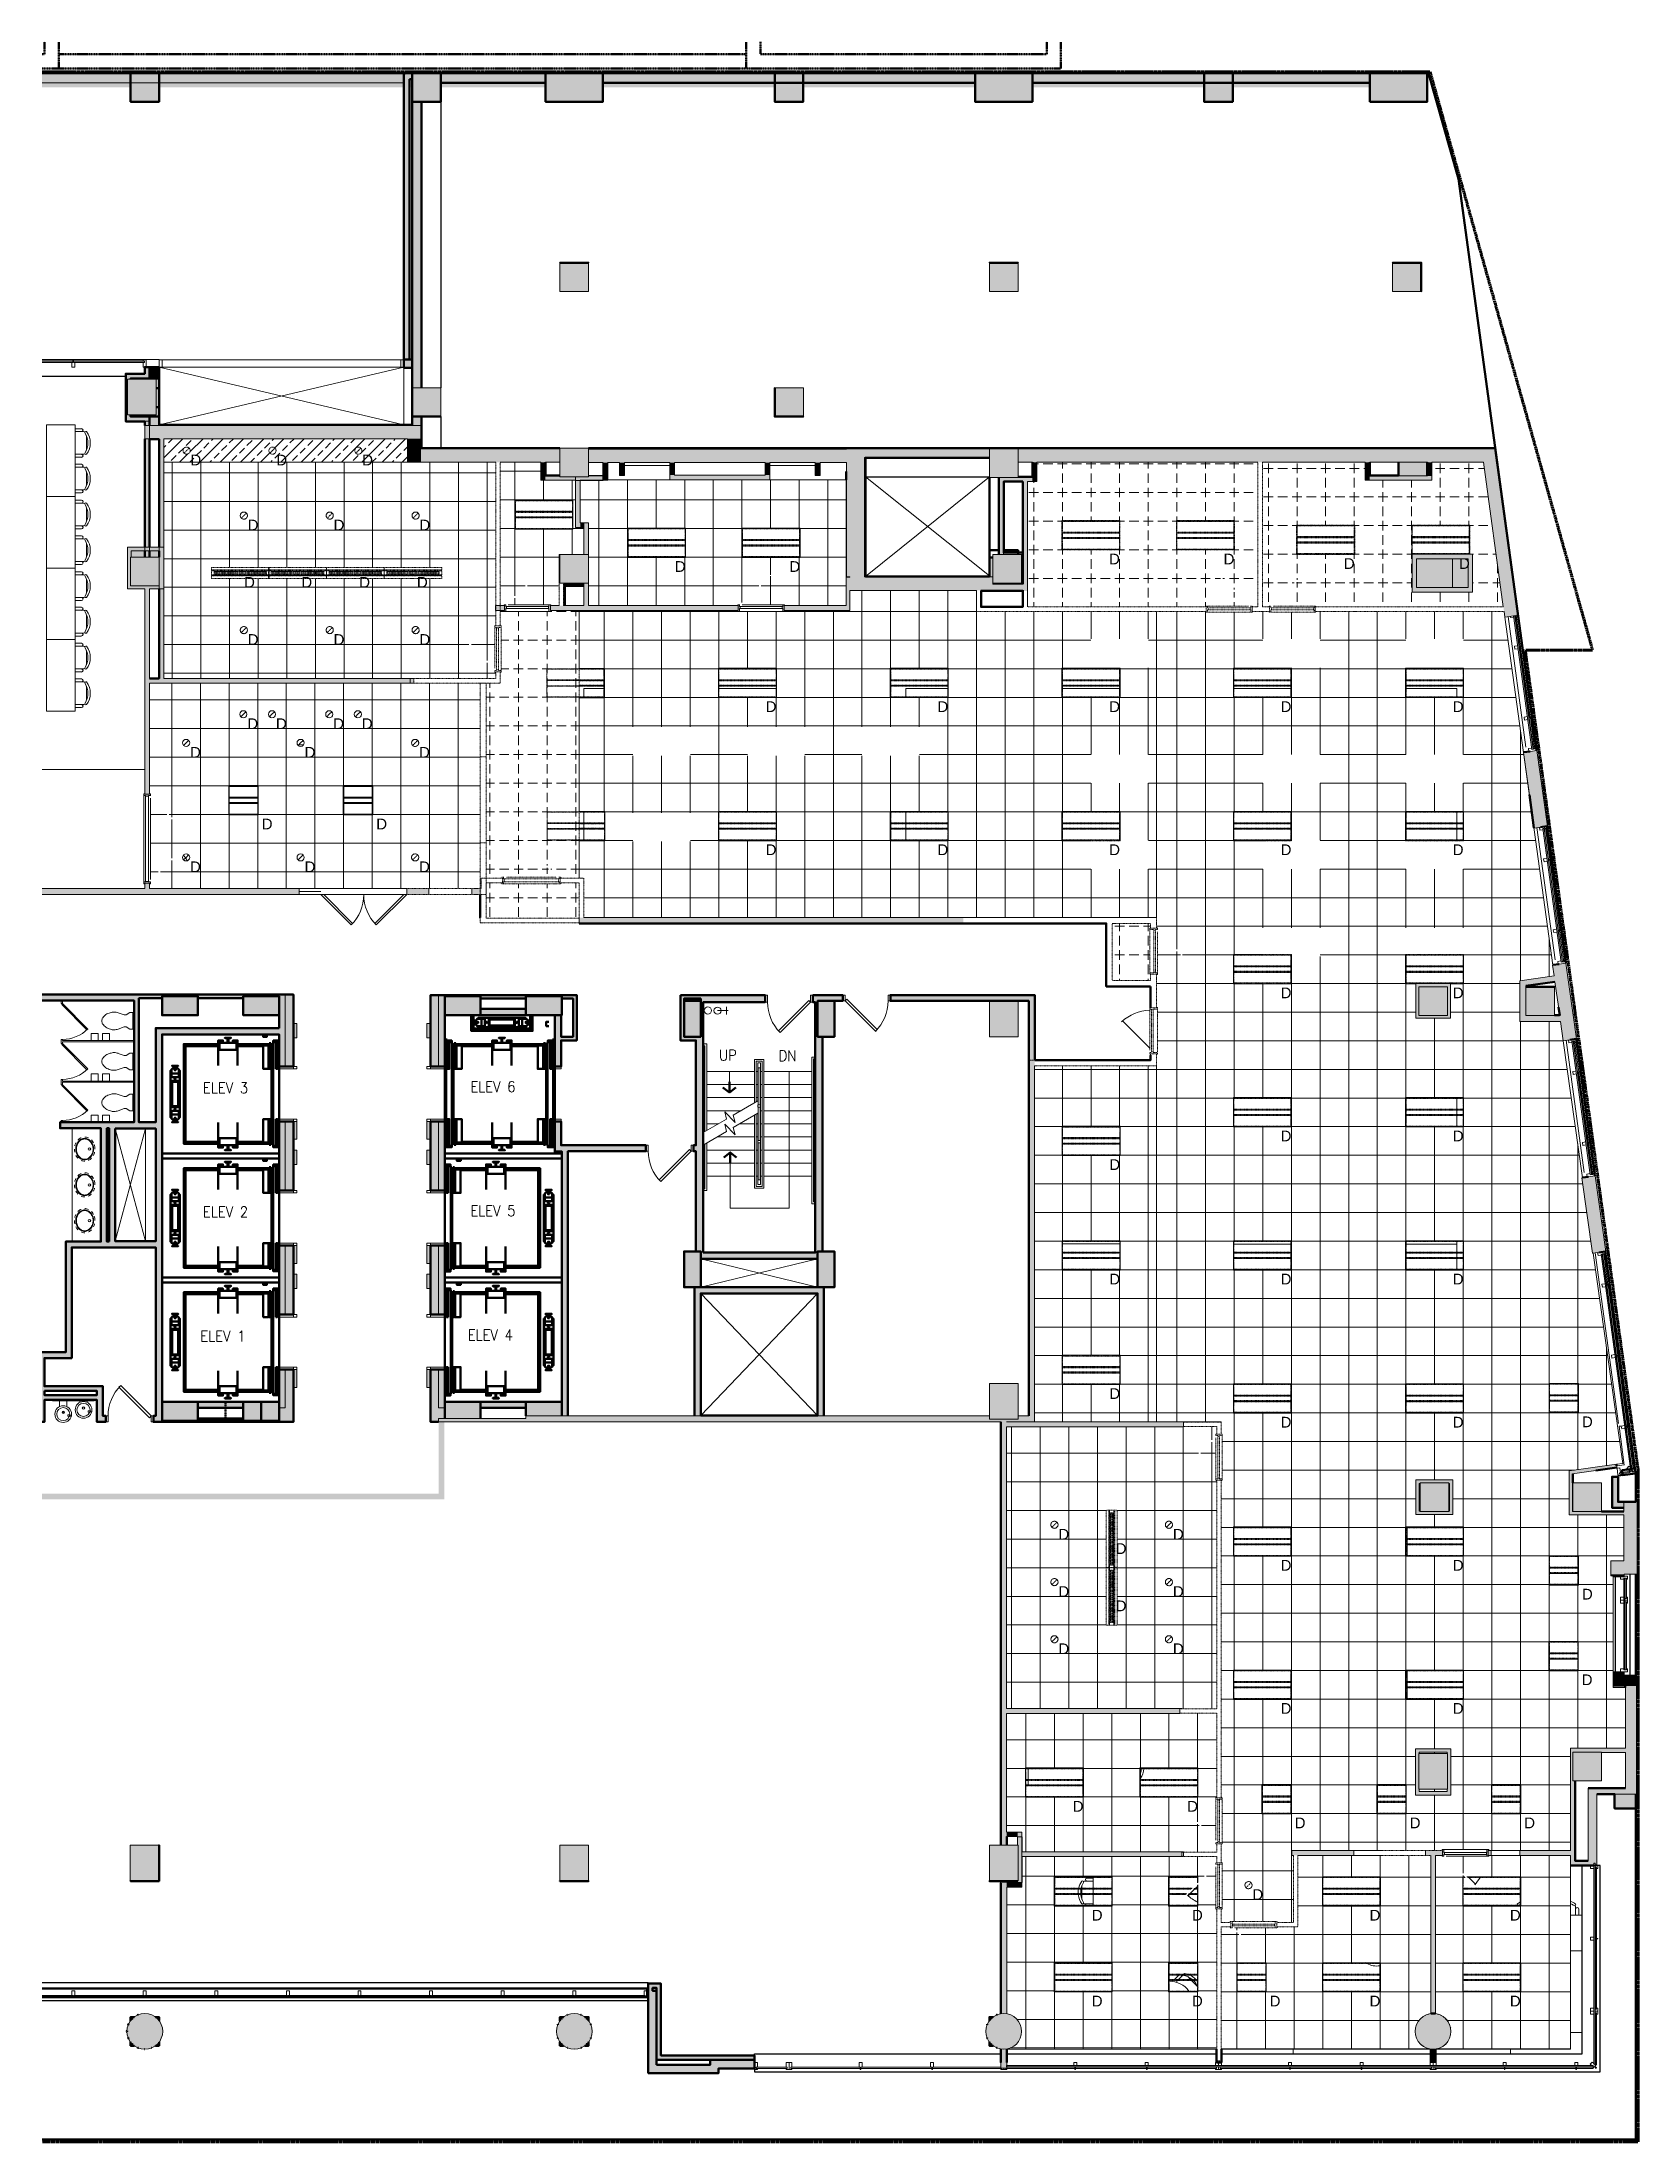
# Model space of a CAD drawing. Header units: inches. Extents: x 842 to 2180, y -10 to 1751.
import ezdxf

# ---------------------------------------------------------------- set-up
doc = ezdxf.new("R2010")
doc.units = ezdxf.units.IN
doc.header["$MEASUREMENT"] = 0
for name, pattern in [('Demolished', [0.1875, 0.125, -0.0625]), ('IMPORT-Orbis_BB$0$TI_ARCH-02_E957150$0$HIDDEN2 _2_', [0.070312, 0.046875, -0.023437]), ('IMPORT-Orbis_BB$0$TI_Grid_E957150$0$HIDDEN4 _2_', [0.046875, 0.023437, -0.023437]), ('IMPORT-Orbis_BB$0$TI_Grid_E957150$0$PROPERTY _2_', [1.546875, 1.3125, -0.046875, 0.046875, -0.046875, 0.046875, -0.046875])]:
    doc.linetypes.add(name, pattern=pattern)
for name, color, linetype, lineweight in [('A-CLNG', 13, 'Demolished', 9), ('A-CLNG-PATT', 13, 'Demolished', 9), ('A-DOOR', 31, 'Continuous', 13), ('A-GLAZ', 151, 'Continuous', 13), ('A-GLAZ-CURT', 52, 'Continuous', 13), ('A-WALL', 113, 'Demolished', 20), ('A-WALL-PATT', 111, 'Continuous', 13), ('E-LITE-EQPM', 33, 'Demolished', 9), ('E-LITE-EQPM-IDEN', 33, 'Continuous', 9), ('hide', 7, 'Continuous', 9), ('I-WALL', 2, 'Continuous', 13), ('Orbis - Background_dwg', 8, 'Continuous', 9), ('Orbis_AR$0$A-Door-Exst', 7, 'Continuous', 9), ('Orbis_AR$0$A-Wall-Exst', 7, 'Continuous', 9), ('Orbis_AR$0$TI_Grid_E957150$0$S-11-COLS-CONC', 50, 'Continuous', 50), ('Orbis_AR$0$TI_Grid_E957150$0$S-P1-COLS-CONC', 50, 'Continuous', 50), ('Orbis_AR$0$TI_Grid_E957150$0$S-P4-COLS-CONC', 50, 'Continuous', 50), ('Orbis_BB$0$A-Door-Exst', 7, 'Continuous', 9), ('Orbis_BB$0$A-Flor-Spcl', 7, 'Continuous', 9), ('Orbis_BB$0$A-Glaz-Assm', 250, 'Continuous', 20), ('Orbis_BB$0$A-Glaz-Assm-Blow', 10, 'Continuous', 13), ('Orbis_BB$0$A-Glaz-Assm-Glaz', 250, 'Continuous', 20), ('Orbis_BB$0$A-Wall-Exst', 7, 'Continuous', 9), ('Orbis_BB$0$TI_ARCH-02_E957150$0$A-Anno-Note', 250, 'Continuous', 20), ('Orbis_BB$0$TI_ARCH-02_E957150$0$A-Anno-Note96', 250, 'Continuous', 20), ('Orbis_BB$0$TI_ARCH-02_E957150$0$A-Anno-Symb', 7, 'Continuous', 9), ('Orbis_BB$0$TI_ARCH-02_E957150$0$A-Door', 10, 'Continuous', 13), ('Orbis_BB$0$TI_ARCH-02_E957150$0$A-Flor-Case', 10, 'Continuous', 13), ('Orbis_BB$0$TI_ARCH-02_E957150$0$A-Flor-Fixt', 10, 'Continuous', 13), ('Orbis_BB$0$TI_ARCH-02_E957150$0$A-Flor-Hral', 10, 'Continuous', 13), ('Orbis_BB$0$TI_ARCH-02_E957150$0$A-Flor-Strs', 10, 'Continuous', 13), ('Orbis_BB$0$TI_ARCH-02_E957150$0$A-Flor-Tptn', 10, 'Continuous', 13), ('Orbis_BB$0$TI_ARCH-02_E957150$0$A-Glaz-Assm', 250, 'Continuous', 20), ('Orbis_BB$0$TI_ARCH-02_E957150$0$A-Glaz-Assm-Blow', 10, 'Continuous', 13), ('Orbis_BB$0$TI_ARCH-02_E957150$0$A-Roof-Fasc', 250, 'Continuous', 20), ('Orbis_BB$0$TI_ARCH-02_E957150$0$A-Sprinkler_Riser', 7, 'Continuous', 9), ('Orbis_BB$0$TI_ARCH-02_E957150$0$A-Wall-Blow', 130, 'Continuous', 30), ('Orbis_BB$0$TI_ARCH-02_E957150$0$A-Wall-Open', 10, 'Continuous', 13), ('Orbis_BB$0$TI_Grid_E957150$0$C-Prop', 170, 'IMPORT-Orbis_BB$0$TI_Grid_E957150$0$PROPERTY _2_', 70), ('Orbis_BB$0$TI_Grid_E957150$0$S-02-COLS-CONC', 50, 'Continuous', 50), ('Orbis_BB$0$TI_Grid_E957150$0$S-02-COLS-CONC-PATT', 250, 'Continuous', 20), ('Orbis_BB$0$TI_Grid_E957150$0$S-03-COLS-CONC-PATT', 250, 'Continuous', 20), ('Orbis_BB$0$TI_Grid_E957150$0$S-04-COLS-CONC', 50, 'Continuous', 50), ('Orbis_BB$0$TI_Grid_E957150$0$S-04-COLS-CONC-PATT', 250, 'Continuous', 20), ('Orbis_BB$0$TI_Grid_E957150$0$S-05-COLS-CONC', 50, 'Continuous', 50), ('Orbis_BB$0$TI_Grid_E957150$0$S-05-COLS-CONC-PATT', 250, 'Continuous', 20), ('Orbis_BB$0$TI_Grid_E957150$0$S-06-COLS-CONC', 50, 'Continuous', 50), ('Orbis_BB$0$TI_Grid_E957150$0$S-06-COLS-CONC-PATT', 250, 'Continuous', 20), ('Orbis_BB$0$TI_Grid_E957150$0$S-07-COLS-CONC', 50, 'Continuous', 50), ('Orbis_BB$0$TI_Grid_E957150$0$S-07-COLS-CONC-PATT', 250, 'Continuous', 20), ('Orbis_BB$0$TI_Grid_E957150$0$S-08-COLS-CONC', 50, 'Continuous', 50), ('Orbis_BB$0$TI_Grid_E957150$0$S-08-COLS-CONC-PATT', 250, 'Continuous', 20), ('Orbis_BB$0$TI_Grid_E957150$0$S-09-COLS-CONC', 50, 'Continuous', 50), ('Orbis_BB$0$TI_Grid_E957150$0$S-09-COLS-CONC-PATT', 250, 'Continuous', 20), ('Orbis_BB$0$TI_Grid_E957150$0$S-11-COLS-CONC', 50, 'Continuous', 50), ('Orbis_BB$0$TI_Grid_E957150$0$S-11-COLS-CONC-PATT', 250, 'Continuous', 20), ('Orbis_BB$0$TI_Grid_E957150$0$S-12-COLS-CONC', 50, 'Continuous', 50), ('Orbis_BB$0$TI_Grid_E957150$0$S-12-COLS-CONC-PATT', 250, 'Continuous', 20), ('Orbis_BB$0$TI_Grid_E957150$0$S-13-COLS-CONC', 50, 'Continuous', 50), ('Orbis_BB$0$TI_Grid_E957150$0$S-13-COLS-CONC-PATT', 250, 'Continuous', 20), ('Orbis_BB$0$TI_Grid_E957150$0$S-14-COLS-CONC', 50, 'Continuous', 50), ('Orbis_BB$0$TI_Grid_E957150$0$S-14-COLS-CONC-PATT', 250, 'Continuous', 20), ('Orbis_BB$0$TI_Grid_E957150$0$S-P1-COLS-CONC', 50, 'Continuous', 50), ('Orbis_BB$0$TI_Grid_E957150$0$S-P1-COLS-CONC-PATT', 250, 'Continuous', 20), ('Orbis_BB$0$TI_Grid_E957150$0$S-P2-WALL-CONC', 50, 'Continuous', 50), ('Orbis_BB$0$TI_Grid_E957150$0$S-P3-COLS-CONC', 50, 'Continuous', 50), ('Orbis_BB$0$TI_Grid_E957150$0$S-P4-COLS-CONC', 50, 'Continuous', 50), ('Orbis_BB$0$TI_Grid_E957150$0$S-P4-COLS-CONC-PATT', 250, 'Continuous', 20), ('Orbis_Furn$0$A-Furn', 7, 'Continuous', 9), ('S-COLS', 52, 'Continuous', 13)]:
    doc.layers.add(name, color=color, linetype=linetype, lineweight=lineweight)
doc.layers.add('Orbis_BB$0$TI_ARCH-02_E957150$0$A-Door-NPLT', color=10, linetype='Continuous', lineweight=13, plot=False)
doc.styles.add('Arial', font='arial.ttf', dxfattribs={"height": 9})
doc.styles.add('romans', font='romans__.ttf', dxfattribs={"width": 0.9, "height": 9})

msp = doc.modelspace()

# ---------------------------------------------------------------- texts
at = {"layer": 'E-LITE-EQPM-IDEN', "char_height": 9, "width": 11.211, "attachment_point": 1, "style": 'Arial'}
for insert in [(966.6, 1405.1), (1038.6, 1405.1), (1110.6, 1405.1), (1014.6, 1350.6), (1086.6, 1350.6), (1158.6, 1350.6), (1736.7, 1322.1), (1832.7, 1322.1), (1372.7, 1315.8), (1468.7, 1315.8), (1933.5, 1318.3), (2030, 1318.3), (1011.6, 1302.6), (1059.6, 1302.6), (1108.1, 1302.6), (1156.5, 1302.6), (1014.6, 1254.6), (1086.6, 1254.6), (1158.6, 1254.6), (1448.8, 1198.3), (1592.8, 1198.3), (1736.8, 1198.3), (1880.5, 1198.3), (2024.8, 1198.3), (1014.3, 1184), (1038.3, 1184), (1086.3, 1184), (1110.3, 1184), (966.3, 1160), (1062.3, 1160), (1158.3, 1160), (1026.4, 1099.9), (1122.4, 1099.9), (1448.8, 1078.3), (1592.8, 1078.3), (1736.8, 1078.3), (1880.5, 1078.3), (2024.8, 1078.3), (966.3, 1064), (1062.3, 1064), (1158.3, 1064), (1880.5, 958.3), (2024.8, 958.3), (1880.5, 838.3), (2024.8, 838.3), (1736.9, 814.3), (1736.9, 718.3), (1880.5, 718.3), (2024.8, 718.3), (1736.9, 622.3), (1880.5, 598.3), (2024.8, 598.3), (2133.1, 598.6), (1694.2, 504.3), (1790.2, 504.3), (1742.2, 492.3), (1880.5, 478.3), (2024.8, 478.3), (1694.2, 456.3), (1742.2, 444.3), (1790.2, 456.3), (2133.1, 454.1), (1694.2, 408.3), (1790.2, 408.3), (2132.9, 382.3), (1880.5, 358.3), (2024.8, 358.3), (1706.2, 276.2), (1802.2, 276.2), (1892.3, 262.3), (1988.7, 262.3), (2084.7, 262.3), (1856.8, 202.2), (1722.2, 184.9), (1806.2, 184.9), (1955.1, 184.9), (2072.7, 184.9), (1722.2, 112.9), (1806.2, 112.9), (1871.3, 112.9), (1955.1, 112.9), (2072.7, 112.9)]:
    msp.add_mtext('D', dxfattribs=dict(at, insert=insert))

# ---------------------------------------------------------------- blocks, each defined once
blk = doc.blocks.new('Concrete-Rectangular-Column - 24 x 30-6914152-Level XX  RCP DEMO')
at = {"layer": 'S-COLS', "lineweight": 9}
blk.add_hatch(color=7, dxfattribs=at).paths.add_polyline_path([(12, -15), (12, 15), (-12, 15), (-12, -15)], flags=0)
at = {"layer": 'S-COLS', "color": 8, "lineweight": 20}
for p, q in [((-12, 15), (12, 15)), ((-12, -15), (-12, 15)), ((12, 15), (12, -15)), ((12, -15), (-12, -15))]:
    blk.add_line(p, q, dxfattribs=at)
blk = doc.blocks.new('Concrete-Rectangular-Column - 24 x 24-6914337-Level XX  RCP DEMO')
at = {"layer": 'S-COLS', "lineweight": 9}
blk.add_hatch(color=7, dxfattribs=at).paths.add_polyline_path([(-12, -12), (12, -12), (12, 12), (-12, 12)], flags=0)
at = {"layer": 'S-COLS', "color": 8, "lineweight": 20}
for p, q in [((-12, 12), (12, 12)), ((-12, -12), (-12, 12)), ((12, 12), (12, -12)), ((12, -12), (-12, -12))]:
    blk.add_line(p, q, dxfattribs=at)
blk = doc.blocks.new('Concrete-Round-Column - 30_-6914671-Level XX  RCP DEMO')
at = {"layer": 'S-COLS', "lineweight": 9}
blk.add_hatch(color=7, dxfattribs=at).paths.add_polyline_path([(0, -15), (2.6, -14.8), (5.1, -14.1), (7.5, -13), (9.6, -11.5), (11.5, -9.6), (13, -7.5), (14.1, -5.1), (14.8, -2.6), (15, 0.1), (14.8, 2.6), (14.1, 5.1), (13, 7.5), (11.5, 9.6), (9.6, 11.5), (7.5, 13), (5.1, 14.1), (2.6, 14.8), (0, 15), (-2.6, 14.8), (-5.1, 14.1), (-7.5, 13), (-9.6, 11.5), (-11.5, 9.6), (-13, 7.5), (-14.1, 5.1), (-14.8, 2.6), (-15, 0), (-14.8, -2.6), (-14.1, -5.1), (-13, -7.5), (-11.5, -9.6), (-9.6, -11.5), (-7.5, -13), (-5.1, -14.1), (-2.6, -14.8)], flags=0)
at = {"layer": 'S-COLS', "color": 8, "lineweight": 20}
for start, end in [(0, 180), (180, 0)]:
    blk.add_arc((0, 0), 15, start, end, dxfattribs=at)
blk = doc.blocks.new('Door - Single - Solid Door-7323219-Level XX  RCP DEMO')
at = {"layer": 'A-DOOR'}
h = blk.add_hatch(color=10, dxfattribs=at)
h.paths.add_polyline_path([(22.1, -2.7), (23.6, -2.7), (23.6, -1.9), (23.2, -1.9), (23.2, 2.1), (23.6, 2.1), (23.6, 2.8), (22.1, 2.8), (22.1, 1.3), (21.6, 1.3), (21.6, -0.2), (22.1, -0.2), (22.1, -1.9)], flags=0)
h.paths.add_polyline_path([(-14.1, -2.7), (-14.1, -0.2), (-13.6, -0.2), (-13.6, 1.3), (-14.1, 1.3), (-14.1, 2.8), (-15.6, 2.8), (-15.6, 2.1), (-15.3, 2.1), (-15.3, -1.9), (-15.6, -1.9), (-15.6, -2.7), (-15.3, -2.7)], flags=0)
at = {"layer": 'A-DOOR', "color": 8, "lineweight": 20}
for p, q in [((-15.6, 2.1), (-15.6, 2.8)), ((-15.6, 2.8), (-14.1, 2.8)), ((-14.1, 2.8), (-14.1, 1.3)), ((-14.1, 1.3), (-13.6, 1.3)), ((-13.6, 1.3), (-13.6, -0.2)), ((21.6, -0.2), (21.6, 1.3)), ((21.6, 1.3), (22.1, 1.3)), ((22.1, 1.3), (22.1, 2.8)), ((22.1, 2.8), (23.6, 2.8)), ((23.6, 2.8), (23.6, 2.1)), ((-15.6, -2.7), (-15.6, -1.9)), ((-14.1, -2.7), (-15.6, -2.7)), ((-13.6, -0.2), (-14.1, -0.2)), ((-14.1, -0.2), (-14.1, -2.7)), ((22.1, -0.2), (21.6, -0.2)), ((22.1, -2.7), (22.1, -0.2)), ((23.6, -2.7), (22.1, -2.7)), ((23.6, -1.9), (23.6, -2.7))]:
    blk.add_line(p, q, dxfattribs=at)
at = {"layer": 'A-DOOR', "lineweight": 9}
for p, q in [((-14.1, 2.8), (-14, 2.8)), ((-13.6, 1.3), (21.6, 1.3)), ((-12.1, 2.8), (22.1, 2.8)), ((-14.1, -2.7), (22.1, -2.7)), ((-13.6, -0.2), (21.6, -0.2))]:
    blk.add_line(p, q, dxfattribs=at)
blk = doc.blocks.new('Door - Single - Solid Door-7323271-Level XX  RCP DEMO')
at = {"layer": 'A-DOOR'}
h = blk.add_hatch(color=10, dxfattribs=at)
h.paths.add_polyline_path([(22.1, -2.7), (23.6, -2.7), (23.6, -1.9), (23.2, -1.9), (23.2, 2.1), (23.6, 2.1), (23.6, 2.8), (22.1, 2.8), (22.1, 1.3), (21.6, 1.3), (21.6, -0.2), (22.1, -0.2), (22.1, -2.5)], flags=0)
h.paths.add_polyline_path([(-14.1, -2.7), (-14.1, -0.2), (-13.6, -0.2), (-13.6, 1.3), (-14.1, 1.3), (-14.1, 2.8), (-15.6, 2.8), (-15.6, 2.1), (-15.3, 2.1), (-15.3, -1.9), (-15.6, -1.9), (-15.6, -2.7), (-15.3, -2.7)], flags=0)
at = {"layer": 'A-DOOR', "color": 8, "lineweight": 20}
for p, q in [((-15.6, 2.1), (-15.6, 2.8)), ((-15.6, 2.8), (-14.1, 2.8)), ((-14.1, 2.8), (-14.1, 1.3)), ((-14.1, 1.3), (-13.6, 1.3)), ((-13.6, 1.3), (-13.6, -0.2)), ((21.6, -0.2), (21.6, 1.3)), ((21.6, 1.3), (22.1, 1.3)), ((22.1, 1.3), (22.1, 2.8)), ((22.1, 2.8), (23.6, 2.8)), ((23.6, 2.8), (23.6, 2.1)), ((-15.6, -2.7), (-15.6, -1.9)), ((-14.1, -2.7), (-15.6, -2.7)), ((-13.6, -0.2), (-14.1, -0.2)), ((-14.1, -0.2), (-14.1, -2.7)), ((22.1, -0.2), (21.6, -0.2)), ((22.1, -2.7), (22.1, -0.2)), ((23.6, -2.7), (22.1, -2.7)), ((23.6, -1.9), (23.6, -2.7))]:
    blk.add_line(p, q, dxfattribs=at)
at = {"layer": 'A-DOOR', "lineweight": 9}
for p, q in [((-14.1, 2.8), (-14, 2.8)), ((-13.6, 1.3), (21.6, 1.3)), ((-12.1, 2.8), (22.1, 2.8)), ((-14.1, -2.7), (22.1, -2.7)), ((-13.6, -0.2), (21.6, -0.2))]:
    blk.add_line(p, q, dxfattribs=at)
blk = doc.blocks.new('Door - Single - Solid Door-7325350-Level XX  RCP DEMO')
at = {"layer": 'A-DOOR'}
h = blk.add_hatch(color=10, dxfattribs=at)
h.paths.add_polyline_path([(-14.1, -2.8), (-14.1, -1.3), (-13.6, -1.3), (-13.6, 0.2), (-14.1, 0.2), (-14.1, 2.7), (-15.6, 2.7), (-15.6, 1.9), (-15.3, 1.9), (-15.3, -2.1), (-15.6, -2.1), (-15.6, -2.8), (-15.3, -2.8)], flags=0)
h.paths.add_polyline_path([(23.6, -2.8), (23.6, -2.1), (23.2, -2.1), (23.2, 1.9), (23.6, 1.9), (23.6, 2.7), (22.1, 2.7), (22.1, 0.2), (21.6, 0.2), (21.6, -1.3), (22.1, -1.3), (22.1, -2.8), (23.2, -2.8)], flags=0)
at = {"layer": 'A-DOOR', "color": 8, "lineweight": 20}
for p, q in [((-14.1, 2.7), (-15.6, 2.7)), ((-15.6, 2.7), (-15.6, 1.9)), ((-14.1, 0.2), (-14.1, 2.7)), ((-13.6, 0.2), (-14.1, 0.2)), ((-13.6, -1.3), (-13.6, 0.2)), ((21.6, 0.2), (21.6, -1.3)), ((22.1, 0.2), (21.6, 0.2)), ((22.1, 2.7), (22.1, 0.2)), ((23.6, 2.7), (22.1, 2.7)), ((23.6, 1.9), (23.6, 2.7)), ((-15.6, -2.1), (-15.6, -2.8)), ((-15.6, -2.8), (-14.1, -2.8)), ((-14.1, -1.3), (-13.6, -1.3)), ((-14.1, -2.8), (-14.1, -1.3)), ((21.6, -1.3), (22.1, -1.3)), ((22.1, -1.3), (22.1, -2.8)), ((22.1, -2.8), (23.6, -2.8)), ((23.6, -2.8), (23.6, -2.1))]:
    blk.add_line(p, q, dxfattribs=at)
at = {"layer": 'A-DOOR', "lineweight": 9}
for p, q in [((-14.1, 2.7), (22.1, 2.7)), ((-13.6, 0.2), (21.6, 0.2)), ((-14.1, -2.8), (-14, -2.8)), ((-13.6, -1.3), (21.6, -1.3)), ((-12.1, -2.8), (22.1, -2.8))]:
    blk.add_line(p, q, dxfattribs=at)
blk = doc.blocks.new('Door - Single - Solid Door-7325353-Level XX  RCP DEMO')
at = {"layer": 'A-DOOR', "color": 250, "linetype": 'Demolished', "lineweight": 20}
for p, q in [((-14.1, 2.5), (-15.6, 2.5)), ((-15.6, 2.5), (-15.6, 1.8)), ((-14.1, 0.3), (-14.1, 2.5)), ((-13.6, 0.3), (-14.1, 0.3)), ((-13.6, -1.2), (-13.6, 0.3)), ((21.6, 0.3), (21.6, -1.2)), ((22.1, 0.3), (21.6, 0.3)), ((22.1, 2.5), (22.1, 0.3)), ((23.6, 2.5), (22.1, 2.5)), ((23.6, 1.8), (23.6, 2.5)), ((-15.6, -2), (-15.6, -2.7)), ((-15.6, -2.7), (-14.1, -2.7)), ((-14.1, -1.2), (-13.6, -1.2)), ((-14.1, -2.7), (-14.1, -1.2)), ((21.6, -1.2), (22.1, -1.2)), ((22.1, -1.2), (22.1, -2.7)), ((22.1, -2.7), (23.6, -2.7)), ((23.6, -2.7), (23.6, -2))]:
    blk.add_line(p, q, dxfattribs=at)
at = {"layer": 'A-DOOR', "color": 7, "linetype": 'Demolished', "lineweight": 9}
for p, q in [((-14.1, 2.5), (22.1, 2.5)), ((-13.6, 0.3), (21.6, 0.3)), ((-14.1, -2.7), (-14, -2.7)), ((-13.6, -1.2), (21.6, -1.2)), ((-12.1, -2.7), (22.1, -2.7))]:
    blk.add_line(p, q, dxfattribs=at)
blk = doc.blocks.new('Door - Single - Solid Door-7325356-Level XX  RCP DEMO')
at = {"layer": 'A-DOOR', "color": 250, "linetype": 'Demolished', "lineweight": 20}
for p, q in [((-15.6, 2), (-15.6, 2.7)), ((-15.6, 2.7), (-14.1, 2.7)), ((-14.1, 2.7), (-14.1, 1.2)), ((-14.1, 1.2), (-13.6, 1.2)), ((-13.6, 1.2), (-13.6, -0.3)), ((21.6, -0.3), (21.6, 1.2)), ((21.6, 1.2), (22.1, 1.2)), ((22.1, 1.2), (22.1, 2.7)), ((22.1, 2.7), (23.6, 2.7)), ((23.6, 2.7), (23.6, 2)), ((-15.6, -2.5), (-15.6, -1.8)), ((-14.1, -2.5), (-15.6, -2.5)), ((-13.6, -0.3), (-14.1, -0.3)), ((-14.1, -0.3), (-14.1, -2.5)), ((22.1, -0.3), (21.6, -0.3)), ((22.1, -2.5), (22.1, -0.3)), ((23.6, -2.5), (22.1, -2.5)), ((23.6, -1.8), (23.6, -2.5))]:
    blk.add_line(p, q, dxfattribs=at)
at = {"layer": 'A-DOOR', "color": 7, "linetype": 'Demolished', "lineweight": 9}
for p, q in [((-14.1, 2.7), (-14, 2.7)), ((-13.6, 1.2), (21.6, 1.2)), ((-12.1, 2.7), (22.1, 2.7)), ((-14.1, -2.5), (22.1, -2.5)), ((-13.6, -0.3), (21.6, -0.3))]:
    blk.add_line(p, q, dxfattribs=at)
blk = doc.blocks.new('Door - Single - Solid Door-7323222-Level XX  RCP DEMO')
at = {"layer": 'A-DOOR', "color": 250, "linetype": 'Demolished', "lineweight": 20}
for p, q in [((-15.6, 2), (-15.6, 2.7)), ((-15.6, 2.7), (-14.1, 2.7)), ((-14.1, 2.7), (-14.1, 1.2)), ((-14.1, 1.2), (-13.6, 1.2)), ((-13.6, 1.2), (-13.6, -0.3)), ((21.6, -0.3), (21.6, 1.2)), ((21.6, 1.2), (22.1, 1.2)), ((22.1, 1.2), (22.1, 2.7)), ((22.1, 2.7), (23.6, 2.7)), ((23.6, 2.7), (23.6, 2)), ((-15.6, -2.5), (-15.6, -1.8)), ((-14.1, -2.5), (-15.6, -2.5)), ((-13.6, -0.3), (-14.1, -0.3)), ((-14.1, -0.3), (-14.1, -2.5)), ((22.1, -0.3), (21.6, -0.3)), ((22.1, -2.5), (22.1, -0.3)), ((23.6, -2.5), (22.1, -2.5)), ((23.6, -1.8), (23.6, -2.5))]:
    blk.add_line(p, q, dxfattribs=at)
at = {"layer": 'A-DOOR', "color": 7, "linetype": 'Demolished', "lineweight": 9}
for p, q in [((-14.1, 2.7), (-14, 2.7)), ((-13.6, 1.2), (21.6, 1.2)), ((-12.1, 2.7), (22.1, 2.7)), ((-14.1, -2.5), (22.1, -2.5)), ((-13.6, -0.3), (21.6, -0.3))]:
    blk.add_line(p, q, dxfattribs=at)
blk = doc.blocks.new('Door - Single - Solid Door-7323225-Level XX  RCP DEMO')
at = {"layer": 'A-DOOR', "color": 250, "linetype": 'Demolished', "lineweight": 20}
for p, q in [((-14.1, 2.5), (-15.6, 2.5)), ((-15.6, 2.5), (-15.6, 1.8)), ((-14.1, 0.3), (-14.1, 2.5)), ((-13.6, 0.3), (-14.1, 0.3)), ((-13.6, -1.2), (-13.6, 0.3)), ((21.6, 0.3), (21.6, -1.2)), ((22.1, 0.3), (21.6, 0.3)), ((22.1, 2.5), (22.1, 0.3)), ((23.6, 2.5), (22.1, 2.5)), ((23.6, 1.8), (23.6, 2.5)), ((-15.6, -2), (-15.6, -2.7)), ((-15.6, -2.7), (-14.1, -2.7)), ((-14.1, -1.2), (-13.6, -1.2)), ((-14.1, -2.7), (-14.1, -1.2)), ((21.6, -1.2), (22.1, -1.2)), ((22.1, -1.2), (22.1, -2.7)), ((22.1, -2.7), (23.6, -2.7)), ((23.6, -2.7), (23.6, -2))]:
    blk.add_line(p, q, dxfattribs=at)
at = {"layer": 'A-DOOR', "color": 7, "linetype": 'Demolished', "lineweight": 9}
for p, q in [((-14.1, 2.5), (22.1, 2.5)), ((-13.6, 0.3), (21.6, 0.3)), ((-14.1, -2.7), (-14, -2.7)), ((-13.6, -1.2), (21.6, -1.2)), ((-12.1, -2.7), (22.1, -2.7))]:
    blk.add_line(p, q, dxfattribs=at)
blk = doc.blocks.new('Door - Double - Solid-7323304-Level XX  RCP DEMO')
at = {"layer": 'A-DOOR'}
h = blk.add_hatch(color=10, dxfattribs=at)
h.paths.add_polyline_path([(35.7, 2.8), (34.2, 2.8), (34.2, 1.3), (33.7, 1.3), (33.7, -1.2), (34.2, -1.2), (34.2, -2.7), (35.7, -2.7), (35.7, -1.9), (35.3, -1.9), (35.3, 2.1), (35.7, 2.1)], flags=0)
h.paths.add_polyline_path([(-37.7, -1.2), (-37.7, 1.3), (-38.2, 1.3), (-38.2, 2.8), (-39.7, 2.8), (-39.7, 2.1), (-39.3, 2.1), (-39.3, -1.9), (-39.7, -1.9), (-39.7, -2.7), (-38.2, -2.7), (-38.2, -1.2)], flags=0)
at = {"layer": 'A-DOOR', "color": 8, "lineweight": 20}
for p, q in [((-39.7, 2.1), (-39.7, 2.8)), ((-39.7, 2.8), (-38.2, 2.8)), ((-38.2, 2.8), (-38.2, 1.3)), ((-38.2, 1.3), (-37.7, 1.3)), ((-37.7, 1.3), (-37.7, -1.2)), ((33.7, -1.2), (33.7, 1.3)), ((33.7, 1.3), (34.2, 1.3)), ((34.2, 1.3), (34.2, 2.8)), ((34.2, 2.8), (35.7, 2.8)), ((35.7, 2.8), (35.7, 2.1)), ((-39.7, -2.7), (-39.7, -1.9)), ((-38.2, -2.7), (-39.7, -2.7)), ((-37.7, -1.2), (-38.2, -1.2)), ((-38.2, -1.2), (-38.2, -2.7)), ((34.2, -1.2), (33.7, -1.2)), ((34.2, -2.7), (34.2, -1.2)), ((35.7, -2.7), (34.2, -2.7)), ((35.7, -1.9), (35.7, -2.7))]:
    blk.add_line(p, q, dxfattribs=at)
at = {"layer": 'A-DOOR', "lineweight": 9}
for p, q in [((-38.2, 2.8), (-38.1, 2.8)), ((-37.7, 1.3), (33.7, 1.3)), ((-36.1, 2.8), (32.1, 2.8)), ((34.1, 2.8), (34.2, 2.8)), ((-38.2, -2.7), (34.2, -2.7)), ((-37.7, -1.2), (33.7, -1.2))]:
    blk.add_line(p, q, dxfattribs=at)
blk = doc.blocks.new('Door - Single - Solid Door-7323274-Level XX  RCP DEMO')
at = {"layer": 'A-DOOR', "color": 250, "linetype": 'Demolished', "lineweight": 20}
for p, q in [((-15.6, 2), (-15.6, 2.7)), ((-15.6, 2.7), (-14.1, 2.7)), ((-14.1, 2.7), (-14.1, 1.2)), ((-14.1, 1.2), (-13.6, 1.2)), ((-13.6, 1.2), (-13.6, -0.3)), ((21.6, -0.3), (21.6, 1.2)), ((21.6, 1.2), (22.1, 1.2)), ((22.1, 1.2), (22.1, 2.7)), ((22.1, 2.7), (23.6, 2.7)), ((23.6, 2.7), (23.6, 2)), ((-15.6, -2.5), (-15.6, -1.8)), ((-14.1, -2.5), (-15.6, -2.5)), ((-13.6, -0.3), (-14.1, -0.3)), ((-14.1, -0.3), (-14.1, -2.5)), ((22.1, -0.3), (21.6, -0.3)), ((22.1, -2.5), (22.1, -0.3)), ((23.6, -2.5), (22.1, -2.5)), ((23.6, -1.8), (23.6, -2.5))]:
    blk.add_line(p, q, dxfattribs=at)
at = {"layer": 'A-DOOR', "color": 7, "linetype": 'Demolished', "lineweight": 9}
for p, q in [((-14.1, 2.7), (-14, 2.7)), ((-13.6, 1.2), (21.6, 1.2)), ((-12.1, 2.7), (22.1, 2.7)), ((-14.1, -2.5), (22.1, -2.5)), ((-13.6, -0.3), (21.6, -0.3))]:
    blk.add_line(p, q, dxfattribs=at)
blk = doc.blocks.new('Door - Double - Solid 2-7323093-Level XX  RCP DEMO')
at = {"layer": 'A-DOOR', "color": 250, "linetype": 'Demolished', "lineweight": 20}
for p, q in [((-26.7, 2.1), (-26.7, 2.8)), ((-26.7, 2.8), (-25.2, 2.8)), ((-25.2, 2.8), (-25.2, 1.3)), ((-25.2, 1.3), (-24.7, 1.3)), ((-24.7, 1.3), (-24.7, -1.2)), ((20.7, -1.2), (20.7, 1.3)), ((20.7, 1.3), (21.2, 1.3)), ((21.2, 1.3), (21.2, 2.8)), ((21.2, 2.8), (22.7, 2.8)), ((22.7, 2.8), (22.7, 2.1)), ((-26.7, -2.7), (-26.7, -1.9)), ((-25.2, -2.7), (-26.7, -2.7)), ((-24.7, -1.2), (-25.2, -1.2)), ((-25.2, -1.2), (-25.2, -2.7)), ((21.2, -1.2), (20.7, -1.2)), ((21.2, -2.7), (21.2, -1.2)), ((22.7, -2.7), (21.2, -2.7)), ((22.7, -1.9), (22.7, -2.7))]:
    blk.add_line(p, q, dxfattribs=at)
at = {"layer": 'A-DOOR', "color": 7, "linetype": 'Demolished', "lineweight": 9}
for p, q in [((-25.2, 2.8), (-25.1, 2.8)), ((-24.7, 1.3), (20.7, 1.3)), ((-23.1, 2.8), (19.1, 2.8)), ((21.1, 2.8), (21.2, 2.8)), ((-25.2, -2.7), (21.2, -2.7)), ((-24.7, -1.2), (20.7, -1.2))]:
    blk.add_line(p, q, dxfattribs=at)
blk = doc.blocks.new('Door - Single - Solid Door-6924479-Level XX  RCP DEMO')
at = {"layer": 'A-DOOR', "color": 250, "linetype": 'Demolished', "lineweight": 20}
for p, q in [((-15.6, 2.5), (-15.6, 3.3)), ((-15.6, 3.3), (-14.1, 3.3)), ((-14.1, 3.3), (-14.1, 1.8)), ((-14.1, 1.8), (-13.6, 1.8)), ((-13.6, 0.3), (-14.1, 0.3)), ((-14.1, 0.3), (-14.1, -3.1)), ((-13.6, 1.8), (-13.6, 0.3)), ((21.6, 0.3), (21.6, 1.8)), ((21.6, 1.8), (22.1, 1.8)), ((22.1, 0.3), (21.6, 0.3)), ((22.1, 1.8), (22.1, 3.3)), ((22.1, 3.3), (23.6, 3.3)), ((22.1, -3.1), (22.1, 0.3)), ((23.6, 3.3), (23.6, 2.5)), ((-15.6, -3.1), (-15.6, -2.3)), ((-14.1, -3.1), (-15.6, -3.1)), ((23.6, -3.1), (22.1, -3.1)), ((23.6, -2.3), (23.6, -3.1))]:
    blk.add_line(p, q, dxfattribs=at)
at = {"layer": 'A-DOOR', "color": 7, "linetype": 'Demolished', "lineweight": 9}
for p, q in [((-14.1, 3.3), (-14, 3.3)), ((-13.6, 1.8), (21.6, 1.8)), ((-13.6, 0.3), (21.6, 0.3)), ((-12.1, 3.3), (22.1, 3.3)), ((-14.1, -3.1), (22.1, -3.1))]:
    blk.add_line(p, q, dxfattribs=at)
blk = doc.blocks.new('Door - Single - Solid Door-6924547-Level XX  RCP DEMO')
at = {"layer": 'A-DOOR', "color": 250, "linetype": 'Demolished', "lineweight": 20}
for p, q in [((-15.6, 2.5), (-15.6, 3.3)), ((-15.6, 3.3), (-14.1, 3.3)), ((-14.1, 3.3), (-14.1, 1.8)), ((-14.1, 1.8), (-13.6, 1.8)), ((-13.6, 0.3), (-14.1, 0.3)), ((-14.1, 0.3), (-14.1, -3.1)), ((-13.6, 1.8), (-13.6, 0.3)), ((21.6, 0.3), (21.6, 1.8)), ((21.6, 1.8), (22.1, 1.8)), ((22.1, 0.3), (21.6, 0.3)), ((22.1, 1.8), (22.1, 3.3)), ((22.1, 3.3), (23.6, 3.3)), ((22.1, -3.1), (22.1, 0.3)), ((23.6, 3.3), (23.6, 2.5)), ((-15.6, -3.1), (-15.6, -2.3)), ((-14.1, -3.1), (-15.6, -3.1)), ((23.6, -3.1), (22.1, -3.1)), ((23.6, -2.3), (23.6, -3.1))]:
    blk.add_line(p, q, dxfattribs=at)
at = {"layer": 'A-DOOR', "color": 7, "linetype": 'Demolished', "lineweight": 9}
for p, q in [((-14.1, 3.3), (-14, 3.3)), ((-13.6, 1.8), (21.6, 1.8)), ((-13.6, 0.3), (21.6, 0.3)), ((-12.1, 3.3), (22.1, 3.3)), ((-14.1, -3.1), (22.1, -3.1))]:
    blk.add_line(p, q, dxfattribs=at)
blk = doc.blocks.new('Frameless opening with glazing - 18_ x 96_-6922985-Level XX  RCP DEMO')
at = {"layer": 'A-GLAZ', "color": 8, "lineweight": 20}
blk.add_line((-10.5, 0.125), (7.5, 0.125), dxfattribs=at)
blk = doc.blocks.new('System Panel - Glazed-7329272-Level XX  RCP DEMO')
at = {"layer": 'A-GLAZ-CURT', "lineweight": 9}
blk.add_hatch(color=7, dxfattribs=at).paths.add_polyline_path([(84.25, -0.75), (-84.25, -0.75), (-84.25, -1.75), (84.25, -1.75)], flags=0)
at = {"layer": 'A-GLAZ-CURT', "color": 8, "lineweight": 20}
for p, q in [((-84.25, -1.75), (-84.25, -0.75)), ((-84.25, -0.75), (84.25, -0.75)), ((84.25, -1.75), (-84.25, -1.75)), ((84.25, -0.75), (84.25, -1.75))]:
    blk.add_line(p, q, dxfattribs=at)
blk = doc.blocks.new('System Panel - Glazed-7329273-Level XX  RCP DEMO')
at = {"layer": 'A-GLAZ-CURT', "lineweight": 9}
blk.add_hatch(color=7, dxfattribs=at).paths.add_polyline_path([(56.5, -1.8), (56.5, -0.7), (-56.5, -0.7), (-56.5, -1.8), (16.6, -1.8)], flags=0)
at = {"layer": 'A-GLAZ-CURT', "color": 8, "lineweight": 20}
for p, q in [((-56.5, -1.8), (-56.5, -0.7)), ((-56.5, -0.7), (56.5, -0.7)), ((56.5, -1.8), (-56.5, -1.8)), ((56.5, -0.7), (56.5, -1.8))]:
    blk.add_line(p, q, dxfattribs=at)
blk = doc.blocks.new('System Panel - Glazed-7329274-Level XX  RCP DEMO')
at = {"layer": 'A-GLAZ-CURT', "lineweight": 9}
blk.add_hatch(color=7, dxfattribs=at).paths.add_polyline_path([(90.8, -1.7), (90.8, -0.8), (-90.8, -0.8), (-90.8, -1.7), (57.1, -1.7)], flags=0)
at = {"layer": 'A-GLAZ-CURT', "color": 8, "lineweight": 20}
for p, q in [((-90.8, -1.7), (-90.8, -0.8)), ((-90.8, -0.8), (90.8, -0.8)), ((90.8, -1.7), (-90.8, -1.7)), ((90.8, -0.8), (90.8, -1.7))]:
    blk.add_line(p, q, dxfattribs=at)
blk = doc.blocks.new('System Panel - Glazed-7329275-Level XX  RCP DEMO')
at = {"layer": 'A-GLAZ-CURT', "lineweight": 9}
blk.add_hatch(color=7, dxfattribs=at).paths.add_polyline_path([(38.5, -0.75), (-38.5, -0.75), (-38.5, -1.75), (38.5, -1.75)], flags=0)
at = {"layer": 'A-GLAZ-CURT', "color": 8, "lineweight": 20}
for p, q in [((-38.5, -1.75), (-38.5, -0.75)), ((-38.5, -0.75), (38.5, -0.75)), ((38.5, -1.75), (-38.5, -1.75)), ((38.5, -0.75), (38.5, -1.75))]:
    blk.add_line(p, q, dxfattribs=at)
blk = doc.blocks.new('System Panel - Glazed-7329276-Level XX  RCP DEMO')
at = {"layer": 'A-GLAZ-CURT', "lineweight": 9}
blk.add_hatch(color=7, dxfattribs=at).paths.add_polyline_path([(-245.8, -0.8), (-245.8, -1.8), (245.8, -1.8), (245.8, -0.8), (-129.7, -0.8)], flags=0)
at = {"layer": 'A-GLAZ-CURT', "color": 8, "lineweight": 20}
for p, q in [((-245.8, -1.8), (-245.8, -0.8)), ((-245.8, -0.8), (245.8, -0.8)), ((245.8, -1.8), (-245.8, -1.8)), ((245.8, -0.8), (245.8, -1.8))]:
    blk.add_line(p, q, dxfattribs=at)
blk = doc.blocks.new('L-Pendant-Axis-LT-Louver - L-Pendant-Axis-LT-Louver-4581838-Level XX  RCP DEMO')
at = {"layer": 'E-LITE-EQPM', "color": 7}
for p, q in [((24.2, 4.6), (-24.2, 4.6)), ((-24.2, 2.5), (-24.2, 4.6)), ((-24.2, 4.6), (-24.2, 4.6)), ((-24.2, 1.9), (-24.2, 2.5)), ((-24.2, 2.5), (24.2, 2.5)), ((24.2, 1.9), (-24.2, 1.9)), ((-24.2, -1.8), (-24.2, 1.8)), ((-24.2, 1.8), (-22, 1.8)), ((-22, 1.8), (-22, 1.8)), ((-22, 1.7), (-22, 1.8)), ((-22, 1.8), (-22, 1.8)), ((-22, 1.7), (-22, -1.7)), ((-22, 1.1), (-21.1, 1.1)), ((-21.1, -1.3), (-21.1, 1.3)), ((-21, 1.3), (-21.1, 1.3)), ((-21, 1.3), (-21, -1.3)), ((-21, 1.1), (-20.1, 1.1)), ((-20.1, -1.3), (-20.1, 1.3)), ((-20, 1.3), (-20.1, 1.3)), ((-20, 1.3), (-20, -1.3)), ((-20, 1.1), (-19.1, 1.1)), ((-19.1, -1.3), (-19.1, 1.3)), ((-19, 1.3), (-19.1, 1.3)), ((-19, 1.3), (-19, -1.3)), ((-19, 1.1), (-18.1, 1.1)), ((-18.1, -1.3), (-18.1, 1.3)), ((-18, 1.3), (-18.1, 1.3)), ((-18, 1.3), (-18, -1.3)), ((-18, 1.1), (-17.1, 1.1)), ((-17.1, -1.3), (-17.1, 1.3)), ((-17, 1.3), (-17.1, 1.3)), ((-17, 1.3), (-17, -1.3)), ((-17, 1.1), (-16.1, 1.1)), ((-16.1, -1.3), (-16.1, 1.3)), ((-16, 1.3), (-16.1, 1.3)), ((-16, 1.3), (-16, -1.3)), ((-16, 1.1), (-15.1, 1.1)), ((-15.1, -1.3), (-15.1, 1.3)), ((-15, 1.3), (-15.1, 1.3)), ((-15, 1.3), (-15, -1.3)), ((-15, 1.1), (-14.1, 1.1)), ((-14.1, -1.3), (-14.1, 1.3)), ((-14, 1.3), (-14.1, 1.3)), ((-14, 1.3), (-14, -1.3)), ((-14, 1.1), (-13.1, 1.1)), ((-13.1, -1.3), (-13.1, 1.3)), ((-13, 1.3), (-13.1, 1.3)), ((-13, 1.3), (-13, -1.3)), ((-13, 1.1), (-12.1, 1.1)), ((-12.1, -1.3), (-12.1, 1.3)), ((-12, 1.3), (-12.1, 1.3)), ((-12, 1.3), (-12, -1.3)), ((-12, 1.1), (-11.1, 1.1)), ((-11.1, -1.3), (-11.1, 1.3)), ((-11, 1.3), (-11.1, 1.3)), ((-11, 1.3), (-11, -1.3)), ((-11, 1.1), (-10.1, 1.1)), ((-10.1, -1.3), (-10.1, 1.3)), ((-10, 1.3), (-10.1, 1.3)), ((-10, 1.3), (-10, -1.3)), ((-10, 1.1), (-9.1, 1.1)), ((-9.1, -1.3), (-9.1, 1.3)), ((-9, 1.3), (-9.1, 1.3)), ((-9, 1.3), (-9, -1.3)), ((-9, 1.1), (-8.1, 1.1)), ((-8.1, -1.3), (-8.1, 1.3)), ((-8, 1.3), (-8.1, 1.3)), ((-8, 1.3), (-8, -1.3)), ((-8, 1.1), (-7.1, 1.1)), ((-7.1, -1.3), (-7.1, 1.3)), ((-7, 1.3), (-7.1, 1.3)), ((-7, 1.3), (-7, -1.3)), ((-7, 1.1), (-6.1, 1.1)), ((-6.1, -1.3), (-6.1, 1.3)), ((-6, 1.3), (-6.1, 1.3)), ((-6, 1.3), (-6, -1.3)), ((-6, 1.1), (-5, 1.1)), ((-5, 1.3), (-5, -1.3)), ((-5, -1.3), (-5, 1.3)), ((-5, 1.3), (-5, 1.3)), ((-5, 1.1), (-4, 1.1)), ((-4, 1.3), (-4, -1.3)), ((-4, -1.3), (-4, 1.3)), ((-4, 1.3), (-4, 1.3)), ((-4, 1.1), (-3, 1.1)), ((-3, 1.3), (-3, -1.3)), ((-3, -1.3), (-3, 1.3)), ((-3, 1.3), (-3, 1.3)), ((-3, 1.1), (-2, 1.1)), ((-2, 1.3), (-2, -1.3)), ((-2, -1.3), (-2, 1.3)), ((-2, 1.3), (-2, 1.3)), ((-2, 1.1), (-1, 1.1)), ((-1, 1.3), (-1, -1.3)), ((-1, -1.3), (-1, 1.3)), ((-1, 1.3), (-1, 1.3)), ((-1, 1.1), (0, 1.1)), ((0, 1.3), (0, -1.3)), ((0, -1.3), (0, 1.3)), ((0, 1.3), (0, 1.3)), ((0, 1.1), (1, 1.1)), ((1, 1.3), (1, -1.3)), ((1, -1.3), (1, 1.3)), ((1, 1.3), (1, 1.3)), ((1, 1.1), (2, 1.1)), ((2, 1.3), (2, -1.3)), ((2, -1.3), (2, 1.3)), ((2, 1.3), (2, 1.3)), ((2, 1.1), (3, 1.1)), ((3, 1.3), (3, -1.3)), ((3, -1.3), (3, 1.3)), ((3, 1.3), (3, 1.3)), ((3, 1.1), (4, 1.1)), ((4, 1.3), (4, -1.3)), ((4, -1.3), (4, 1.3)), ((4, 1.3), (4, 1.3)), ((4, 1.1), (5, 1.1)), ((5, 1.3), (5, -1.3)), ((5, -1.3), (5, 1.3)), ((5, 1.3), (5, 1.3)), ((5, 1.1), (6, 1.1)), ((6, -1.3), (6, 1.3)), ((6.1, 1.3), (6, 1.3)), ((6.1, 1.3), (6.1, -1.3)), ((6.1, 1.1), (7, 1.1)), ((7, -1.3), (7, 1.3)), ((7.1, 1.3), (7, 1.3)), ((7.1, 1.3), (7.1, -1.3)), ((7.1, 1.1), (8, 1.1)), ((8, -1.3), (8, 1.3)), ((8.1, 1.3), (8, 1.3)), ((8.1, 1.3), (8.1, -1.3)), ((8.1, 1.1), (9, 1.1)), ((9, -1.3), (9, 1.3)), ((9.1, 1.3), (9, 1.3)), ((9.1, 1.3), (9.1, -1.3)), ((9.1, 1.1), (10, 1.1)), ((10, -1.3), (10, 1.3)), ((10.1, 1.3), (10, 1.3)), ((10.1, 1.3), (10.1, -1.3)), ((10.1, 1.1), (11, 1.1)), ((11, -1.3), (11, 1.3)), ((11.1, 1.3), (11, 1.3)), ((11.1, 1.3), (11.1, -1.3)), ((11.1, 1.1), (12, 1.1)), ((12, -1.3), (12, 1.3)), ((12.1, 1.3), (12, 1.3)), ((12.1, 1.3), (12.1, -1.3)), ((12.1, 1.1), (13, 1.1)), ((13, -1.3), (13, 1.3)), ((13.1, 1.3), (13, 1.3)), ((13.1, 1.3), (13.1, -1.3)), ((13.1, 1.1), (14, 1.1)), ((14, -1.3), (14, 1.3)), ((14.1, 1.3), (14, 1.3)), ((14.1, 1.3), (14.1, -1.3)), ((14.1, 1.1), (15, 1.1)), ((15, -1.3), (15, 1.3)), ((15.1, 1.3), (15, 1.3)), ((15.1, 1.3), (15.1, -1.3)), ((15.1, 1.1), (16, 1.1)), ((16, -1.3), (16, 1.3)), ((16.1, 1.3), (16, 1.3)), ((16.1, 1.3), (16.1, -1.3)), ((16.1, 1.1), (17, 1.1)), ((17, -1.3), (17, 1.3)), ((17.1, 1.3), (17, 1.3)), ((17.1, 1.3), (17.1, -1.3)), ((17.1, 1.1), (18, 1.1)), ((18, -1.3), (18, 1.3)), ((18.1, 1.3), (18, 1.3)), ((18.1, 1.3), (18.1, -1.3)), ((18.1, 1.1), (19, 1.1)), ((19, -1.3), (19, 1.3)), ((19.1, 1.3), (19, 1.3)), ((19.1, 1.3), (19.1, -1.3)), ((19.1, 1.1), (20, 1.1)), ((20, -1.3), (20, 1.3)), ((20.1, 1.3), (20, 1.3)), ((20.1, 1.3), (20.1, -1.3)), ((20.1, 1.1), (21, 1.1)), ((21, -1.3), (21, 1.3)), ((21.1, 1.3), (21, 1.3)), ((21.1, 1.3), (21.1, -1.3)), ((21.1, 1.1), (22, 1.1)), ((22, 1.8), (22, 1.8)), ((22, 1.8), (24.2, 1.8)), ((22, 1.8), (22, 1.8)), ((22, 1.8), (22, 1.7)), ((22, -1.7), (22, 1.7)), ((24.2, 4.6), (24.2, 4.6)), ((24.2, 4.6), (24.2, 2.5)), ((24.2, 2.5), (24.2, 1.9)), ((24.2, 1.8), (24.2, -1.8)), ((-24.2, -1.8), (-22, -1.8)), ((-24.2, -2.5), (-24.2, -1.9)), ((-24.2, -1.9), (24.2, -1.9)), ((-24.2, -4.6), (-24.2, -2.5)), ((-24.2, -2.5), (24.2, -2.5)), ((-24.2, -4.6), (24.2, -4.6)), ((-24.2, -4.6), (-24.2, -4.6)), ((-24.2, -4.6), (24.2, -4.6)), ((-22, -1.1), (-21.1, -1.1)), ((-22, -1.8), (-22, -1.7)), ((-22, -1.8), (-22, -1.8)), ((-22, -1.8), (-22, -1.8)), ((-21.1, -1.3), (-21, -1.3)), ((-21, -1.1), (-20.1, -1.1)), ((-20.1, -1.3), (-20, -1.3)), ((-20, -1.1), (-19.1, -1.1)), ((-19.1, -1.3), (-19, -1.3)), ((-19, -1.1), (-18.1, -1.1)), ((-18.1, -1.3), (-18, -1.3)), ((-18, -1.1), (-17.1, -1.1)), ((-17.1, -1.3), (-17, -1.3)), ((-17, -1.1), (-16.1, -1.1)), ((-16.1, -1.3), (-16, -1.3)), ((-16, -1.1), (-15.1, -1.1)), ((-15.1, -1.3), (-15, -1.3)), ((-15, -1.1), (-14.1, -1.1)), ((-14.1, -1.3), (-14, -1.3)), ((-14, -1.1), (-13.1, -1.1)), ((-13.1, -1.3), (-13, -1.3)), ((-13, -1.1), (-12.1, -1.1)), ((-12.1, -1.3), (-12, -1.3)), ((-12, -1.1), (-11.1, -1.1)), ((-11.1, -1.3), (-11, -1.3)), ((-11, -1.1), (-10.1, -1.1)), ((-10.1, -1.3), (-10, -1.3)), ((-10, -1.1), (-9.1, -1.1)), ((-9.1, -1.3), (-9, -1.3)), ((-9, -1.1), (-8.1, -1.1)), ((-8.1, -1.3), (-8, -1.3)), ((-8, -1.1), (-7.1, -1.1)), ((-7.1, -1.3), (-7, -1.3)), ((-7, -1.1), (-6.1, -1.1)), ((-6.1, -1.3), (-6, -1.3)), ((-6, -1.1), (-5, -1.1)), ((-5, -1.1), (-4, -1.1)), ((-5, -1.3), (-5, -1.3)), ((-4, -1.1), (-3, -1.1)), ((-4, -1.3), (-4, -1.3)), ((-3, -1.1), (-2, -1.1)), ((-3, -1.3), (-3, -1.3)), ((-2, -1.1), (-1, -1.1)), ((-2, -1.3), (-2, -1.3)), ((-1, -1.1), (0, -1.1)), ((-1, -1.3), (-1, -1.3)), ((0, -1.1), (1, -1.1)), ((0, -1.3), (0, -1.3)), ((1, -1.1), (2, -1.1)), ((1, -1.3), (1, -1.3)), ((2, -1.1), (3, -1.1)), ((2, -1.3), (2, -1.3)), ((3, -1.1), (4, -1.1)), ((3, -1.3), (3, -1.3)), ((4, -1.1), (5, -1.1)), ((4, -1.3), (4, -1.3)), ((5, -1.1), (6, -1.1)), ((5, -1.3), (5, -1.3)), ((6, -1.3), (6.1, -1.3)), ((6.1, -1.1), (7, -1.1)), ((7, -1.3), (7.1, -1.3)), ((7.1, -1.1), (8, -1.1)), ((8, -1.3), (8.1, -1.3)), ((8.1, -1.1), (9, -1.1)), ((9, -1.3), (9.1, -1.3)), ((9.1, -1.1), (10, -1.1)), ((10, -1.3), (10.1, -1.3)), ((10.1, -1.1), (11, -1.1)), ((11, -1.3), (11.1, -1.3)), ((11.1, -1.1), (12, -1.1)), ((12, -1.3), (12.1, -1.3)), ((12.1, -1.1), (13, -1.1)), ((13, -1.3), (13.1, -1.3)), ((13.1, -1.1), (14, -1.1)), ((14, -1.3), (14.1, -1.3)), ((14.1, -1.1), (15, -1.1)), ((15, -1.3), (15.1, -1.3)), ((15.1, -1.1), (16, -1.1)), ((16, -1.3), (16.1, -1.3)), ((16.1, -1.1), (17, -1.1)), ((17, -1.3), (17.1, -1.3)), ((17.1, -1.1), (18, -1.1)), ((18, -1.3), (18.1, -1.3)), ((18.1, -1.1), (19, -1.1)), ((19, -1.3), (19.1, -1.3)), ((19.1, -1.1), (20, -1.1)), ((20, -1.3), (20.1, -1.3)), ((20.1, -1.1), (21, -1.1)), ((21, -1.3), (21.1, -1.3)), ((21.1, -1.1), (22, -1.1)), ((22, -1.7), (22, -1.8)), ((22, -1.8), (22, -1.8)), ((22, -1.8), (24.2, -1.8)), ((22, -1.8), (22, -1.8)), ((24.2, -1.9), (24.2, -2.5)), ((24.2, -2.5), (24.2, -4.6)), ((24.2, -4.6), (24.2, -4.6))]:
    blk.add_line(p, q, dxfattribs=at)
blk = doc.blocks.new('L-Recessed Circular - Downlight - 6_-7335116-Level XX  RCP DEMO')
at = {"layer": 'E-LITE-EQPM', "color": 7}
for q in [(-2.1, -2.1), (2.1, 2.1)]:
    blk.add_line((0, 0), q, dxfattribs=at)
for start, end in [(360, 180), (180, 360)]:
    blk.add_arc((0, 0), 3, start, end, dxfattribs=at)
blk = doc.blocks.new('L-Recessed Circular - Downlight - 6_-V1-Level XX  RCP DEMO')
at = {"layer": 'E-LITE-EQPM', "linetype": 'Continuous'}
for q in [(-2.1, -2.1), (2.1, 2.1)]:
    blk.add_line((0, 0), q, dxfattribs=at)
for start, end in [(360, 180), (180, 360)]:
    blk.add_arc((0, 0), 3, start, end, dxfattribs=at)
blk = doc.blocks.new('L-Recessed-Axis-Plano - 2 X 2-4550865-Level XX  RCP DEMO')
at = {"layer": 'E-LITE-EQPM', "linetype": 'Continuous'}
for p, q in [((11.9, 11.9), (-11.9, 11.9)), ((-11.9, 11.9), (-11.9, -11.9)), ((-11.9, -11.6), (-11.9, 11.6)), ((-11.9, 11.6), (11.9, 11.6)), ((-11.9, 2.7), (11.9, 2.7)), ((11.9, 2.5), (-11.9, 2.5)), ((-11.9, 2.3), (11.9, 2.3)), ((-11.9, 2.2), (11.9, 2.2)), ((-11.9, 1.8), (11.9, 1.8)), ((11.9, -11.9), (11.9, 11.9)), ((11.9, 11.6), (11.9, -11.6)), ((-11.9, -1.8), (11.9, -1.8)), ((-11.9, -2.2), (11.9, -2.2)), ((-11.9, -2.3), (11.9, -2.3)), ((-11.9, -2.5), (11.9, -2.5)), ((-11.9, -2.7), (11.9, -2.7)), ((11.9, -11.6), (-11.9, -11.6)), ((-11.9, -11.9), (11.9, -11.9))]:
    blk.add_line(p, q, dxfattribs=at)
blk = doc.blocks.new('L-Recessed-Axis-Plano - 2 X 4-4550867-Level XX  RCP DEMO')
at = {"layer": 'E-LITE-EQPM', "color": 7}
for p, q in [((23.9, 11.9), (-23.9, 11.9)), ((-23.9, 11.9), (-23.9, -11.9)), ((-23.9, -11.6), (-23.9, 11.6)), ((-23.9, 11.6), (23.9, 11.6)), ((-23.9, 2.7), (23.9, 2.7)), ((23.9, 2.5), (-23.9, 2.5)), ((-23.9, 2.3), (23.9, 2.3)), ((-23.9, 2.2), (23.9, 2.2)), ((-23.9, 1.8), (23.9, 1.8)), ((23.9, -11.9), (23.9, 11.9)), ((23.9, 11.6), (23.9, -11.6)), ((-23.9, -1.8), (23.9, -1.8)), ((-23.9, -2.2), (23.9, -2.2)), ((-23.9, -2.3), (23.9, -2.3)), ((-23.9, -2.5), (23.9, -2.5)), ((-23.9, -2.7), (23.9, -2.7)), ((23.9, -11.6), (-23.9, -11.6)), ((-23.9, -11.9), (23.9, -11.9))]:
    blk.add_line(p, q, dxfattribs=at)
blk = doc.blocks.new('L-Recessed-Axis-Plano - 2 X 2-V2-Level XX  RCP DEMO')
at = {"layer": 'E-LITE-EQPM', "color": 7}
for p, q in [((11.9, 11.9), (-11.9, 11.9)), ((-11.9, 11.9), (-11.9, -11.9)), ((-11.9, -11.6), (-11.9, 11.6)), ((-11.9, 11.6), (11.9, 11.6)), ((-11.9, 2.7), (11.9, 2.7)), ((11.9, 2.5), (-11.9, 2.5)), ((-11.9, 2.3), (11.9, 2.3)), ((-11.9, 2.2), (11.9, 2.2)), ((-11.9, 1.8), (11.9, 1.8)), ((11.9, -11.9), (11.9, 11.9)), ((11.9, 11.6), (11.9, -11.6)), ((-11.9, -1.8), (11.9, -1.8)), ((-11.9, -2.2), (11.9, -2.2)), ((-11.9, -2.3), (11.9, -2.3)), ((-11.9, -2.5), (11.9, -2.5)), ((-11.9, -2.7), (11.9, -2.7)), ((11.9, -11.6), (-11.9, -11.6)), ((-11.9, -11.9), (11.9, -11.9))]:
    blk.add_line(p, q, dxfattribs=at)
blk = doc.blocks.new('L-Pendant-Axis-LT-Louver - L-Pendant-Axis-LT-Louver-V3-Level XX  RCP DEMO')
at = {"layer": 'E-LITE-EQPM', "color": 7}
for p, q in [((24.2, 4.6), (-24.2, 4.6)), ((-24.2, 2.5), (-24.2, 4.6)), ((-24.2, 4.6), (-24.2, 4.6)), ((-24.2, 1.9), (-24.2, 2.5)), ((-24.2, 2.5), (24.2, 2.5)), ((24.2, 1.9), (-24.2, 1.9)), ((-24.2, -1.8), (-24.2, 1.8)), ((-24.2, 1.8), (-22, 1.8)), ((-22, 1.8), (-22, 1.8)), ((-22, 1.7), (-22, 1.8)), ((-22, 1.8), (-22, 1.8)), ((-22, 1.7), (-22, -1.7)), ((-22, 1.1), (-21.1, 1.1)), ((-21.1, -1.3), (-21.1, 1.3)), ((-21, 1.3), (-21.1, 1.3)), ((-21, 1.3), (-21, -1.3)), ((-21, 1.1), (-20.1, 1.1)), ((-20.1, -1.3), (-20.1, 1.3)), ((-20, 1.3), (-20.1, 1.3)), ((-20, 1.3), (-20, -1.3)), ((-20, 1.1), (-19.1, 1.1)), ((-19.1, -1.3), (-19.1, 1.3)), ((-19, 1.3), (-19.1, 1.3)), ((-19, 1.3), (-19, -1.3)), ((-19, 1.1), (-18.1, 1.1)), ((-18.1, -1.3), (-18.1, 1.3)), ((-18, 1.3), (-18.1, 1.3)), ((-18, 1.3), (-18, -1.3)), ((-18, 1.1), (-17.1, 1.1)), ((-17.1, -1.3), (-17.1, 1.3)), ((-17, 1.3), (-17.1, 1.3)), ((-17, 1.3), (-17, -1.3)), ((-17, 1.1), (-16.1, 1.1)), ((-16.1, -1.3), (-16.1, 1.3)), ((-16, 1.3), (-16.1, 1.3)), ((-16, 1.3), (-16, -1.3)), ((-16, 1.1), (-15.1, 1.1)), ((-15.1, -1.3), (-15.1, 1.3)), ((-15, 1.3), (-15.1, 1.3)), ((-15, 1.3), (-15, -1.3)), ((-15, 1.1), (-14.1, 1.1)), ((-14.1, -1.3), (-14.1, 1.3)), ((-14, 1.3), (-14.1, 1.3)), ((-14, 1.3), (-14, -1.3)), ((-14, 1.1), (-13.1, 1.1)), ((-13.1, -1.3), (-13.1, 1.3)), ((-13, 1.3), (-13.1, 1.3)), ((-13, 1.3), (-13, -1.3)), ((-13, 1.1), (-12.1, 1.1)), ((-12.1, -1.3), (-12.1, 1.3)), ((-12, 1.3), (-12.1, 1.3)), ((-12, 1.3), (-12, -1.3)), ((-12, 1.1), (-11.1, 1.1)), ((-11.1, -1.3), (-11.1, 1.3)), ((-11, 1.3), (-11.1, 1.3)), ((-11, 1.3), (-11, -1.3)), ((-11, 1.1), (-10.1, 1.1)), ((-10.1, -1.3), (-10.1, 1.3)), ((-10, 1.3), (-10.1, 1.3)), ((-10, 1.3), (-10, -1.3)), ((-10, 1.1), (-9.1, 1.1)), ((-9.1, -1.3), (-9.1, 1.3)), ((-9, 1.3), (-9.1, 1.3)), ((-9, 1.3), (-9, -1.3)), ((-9, 1.1), (-8.1, 1.1)), ((-8.1, -1.3), (-8.1, 1.3)), ((-8, 1.3), (-8.1, 1.3)), ((-8, 1.3), (-8, -1.3)), ((-8, 1.1), (-7.1, 1.1)), ((-7.1, -1.3), (-7.1, 1.3)), ((-7, 1.3), (-7.1, 1.3)), ((-7, 1.3), (-7, -1.3)), ((-7, 1.1), (-6.1, 1.1)), ((-6.1, -1.3), (-6.1, 1.3)), ((-6, 1.3), (-6.1, 1.3)), ((-6, 1.3), (-6, -1.3)), ((-6, 1.1), (-5, 1.1)), ((-5, 1.3), (-5, -1.3)), ((-5, -1.3), (-5, 1.3)), ((-5, 1.3), (-5, 1.3)), ((-5, 1.1), (-4, 1.1)), ((-4, 1.3), (-4, -1.3)), ((-4, -1.3), (-4, 1.3)), ((-4, 1.3), (-4, 1.3)), ((-4, 1.1), (-3, 1.1)), ((-3, 1.3), (-3, -1.3)), ((-3, -1.3), (-3, 1.3)), ((-3, 1.3), (-3, 1.3)), ((-3, 1.1), (-2, 1.1)), ((-2, 1.3), (-2, -1.3)), ((-2, -1.3), (-2, 1.3)), ((-2, 1.3), (-2, 1.3)), ((-2, 1.1), (-1, 1.1)), ((-1, 1.3), (-1, -1.3)), ((-1, -1.3), (-1, 1.3)), ((-1, 1.3), (-1, 1.3)), ((-1, 1.1), (0, 1.1)), ((0, 1.3), (0, -1.3)), ((0, -1.3), (0, 1.3)), ((0, 1.3), (0, 1.3)), ((0, 1.1), (1, 1.1)), ((1, 1.3), (1, -1.3)), ((1, -1.3), (1, 1.3)), ((1, 1.3), (1, 1.3)), ((1, 1.1), (2, 1.1)), ((2, 1.3), (2, -1.3)), ((2, -1.3), (2, 1.3)), ((2, 1.3), (2, 1.3)), ((2, 1.1), (3, 1.1)), ((3, 1.3), (3, -1.3)), ((3, -1.3), (3, 1.3)), ((3, 1.3), (3, 1.3)), ((3, 1.1), (4, 1.1)), ((4, 1.3), (4, -1.3)), ((4, -1.3), (4, 1.3)), ((4, 1.3), (4, 1.3)), ((4, 1.1), (5, 1.1)), ((5, 1.3), (5, -1.3)), ((5, -1.3), (5, 1.3)), ((5, 1.3), (5, 1.3)), ((5, 1.1), (6, 1.1)), ((6, -1.3), (6, 1.3)), ((6.1, 1.3), (6, 1.3)), ((6.1, 1.3), (6.1, -1.3)), ((6.1, 1.1), (7, 1.1)), ((7, -1.3), (7, 1.3)), ((7.1, 1.3), (7, 1.3)), ((7.1, 1.3), (7.1, -1.3)), ((7.1, 1.1), (8, 1.1)), ((8, -1.3), (8, 1.3)), ((8.1, 1.3), (8, 1.3)), ((8.1, 1.3), (8.1, -1.3)), ((8.1, 1.1), (9, 1.1)), ((9, -1.3), (9, 1.3)), ((9.1, 1.3), (9, 1.3)), ((9.1, 1.3), (9.1, -1.3)), ((9.1, 1.1), (10, 1.1)), ((10, -1.3), (10, 1.3)), ((10.1, 1.3), (10, 1.3)), ((10.1, 1.3), (10.1, -1.3)), ((10.1, 1.1), (11, 1.1)), ((11, -1.3), (11, 1.3)), ((11.1, 1.3), (11, 1.3)), ((11.1, 1.3), (11.1, -1.3)), ((11.1, 1.1), (12, 1.1)), ((12, -1.3), (12, 1.3)), ((12.1, 1.3), (12, 1.3)), ((12.1, 1.3), (12.1, -1.3)), ((12.1, 1.1), (13, 1.1)), ((13, -1.3), (13, 1.3)), ((13.1, 1.3), (13, 1.3)), ((13.1, 1.3), (13.1, -1.3)), ((13.1, 1.1), (14, 1.1)), ((14, -1.3), (14, 1.3)), ((14.1, 1.3), (14, 1.3)), ((14.1, 1.3), (14.1, -1.3)), ((14.1, 1.1), (15, 1.1)), ((15, -1.3), (15, 1.3)), ((15.1, 1.3), (15, 1.3)), ((15.1, 1.3), (15.1, -1.3)), ((15.1, 1.1), (16, 1.1)), ((16, -1.3), (16, 1.3)), ((16.1, 1.3), (16, 1.3)), ((16.1, 1.3), (16.1, -1.3)), ((16.1, 1.1), (17, 1.1)), ((17, -1.3), (17, 1.3)), ((17.1, 1.3), (17, 1.3)), ((17.1, 1.3), (17.1, -1.3)), ((17.1, 1.1), (18, 1.1)), ((18, -1.3), (18, 1.3)), ((18.1, 1.3), (18, 1.3)), ((18.1, 1.3), (18.1, -1.3)), ((18.1, 1.1), (19, 1.1)), ((19, -1.3), (19, 1.3)), ((19.1, 1.3), (19, 1.3)), ((19.1, 1.3), (19.1, -1.3)), ((19.1, 1.1), (20, 1.1)), ((20, -1.3), (20, 1.3)), ((20.1, 1.3), (20, 1.3)), ((20.1, 1.3), (20.1, -1.3)), ((20.1, 1.1), (21, 1.1)), ((21, -1.3), (21, 1.3)), ((21.1, 1.3), (21, 1.3)), ((21.1, 1.3), (21.1, -1.3)), ((21.1, 1.1), (22, 1.1)), ((22, 1.8), (22, 1.8)), ((22, 1.8), (24.2, 1.8)), ((22, 1.8), (22, 1.8)), ((22, 1.8), (22, 1.7)), ((22, -1.7), (22, 1.7)), ((24.2, 4.6), (24.2, 4.6)), ((24.2, 4.6), (24.2, 2.5)), ((24.2, 2.5), (24.2, 1.9)), ((24.2, 1.8), (24.2, -1.8)), ((-24.2, -1.8), (-22, -1.8)), ((-24.2, -2.5), (-24.2, -1.9)), ((-24.2, -1.9), (24.2, -1.9)), ((-24.2, -4.6), (-24.2, -2.5)), ((-24.2, -2.5), (24.2, -2.5)), ((-24.2, -4.6), (24.2, -4.6)), ((-24.2, -4.6), (-24.2, -4.6)), ((-24.2, -4.6), (24.2, -4.6)), ((-22, -1.1), (-21.1, -1.1)), ((-22, -1.8), (-22, -1.7)), ((-22, -1.8), (-22, -1.8)), ((-22, -1.8), (-22, -1.8)), ((-21.1, -1.3), (-21, -1.3)), ((-21, -1.1), (-20.1, -1.1)), ((-20.1, -1.3), (-20, -1.3)), ((-20, -1.1), (-19.1, -1.1)), ((-19.1, -1.3), (-19, -1.3)), ((-19, -1.1), (-18.1, -1.1)), ((-18.1, -1.3), (-18, -1.3)), ((-18, -1.1), (-17.1, -1.1)), ((-17.1, -1.3), (-17, -1.3)), ((-17, -1.1), (-16.1, -1.1)), ((-16.1, -1.3), (-16, -1.3)), ((-16, -1.1), (-15.1, -1.1)), ((-15.1, -1.3), (-15, -1.3)), ((-15, -1.1), (-14.1, -1.1)), ((-14.1, -1.3), (-14, -1.3)), ((-14, -1.1), (-13.1, -1.1)), ((-13.1, -1.3), (-13, -1.3)), ((-13, -1.1), (-12.1, -1.1)), ((-12.1, -1.3), (-12, -1.3)), ((-12, -1.1), (-11.1, -1.1)), ((-11.1, -1.3), (-11, -1.3)), ((-11, -1.1), (-10.1, -1.1)), ((-10.1, -1.3), (-10, -1.3)), ((-10, -1.1), (-9.1, -1.1)), ((-9.1, -1.3), (-9, -1.3)), ((-9, -1.1), (-8.1, -1.1)), ((-8.1, -1.3), (-8, -1.3)), ((-8, -1.1), (-7.1, -1.1)), ((-7.1, -1.3), (-7, -1.3)), ((-7, -1.1), (-6.1, -1.1)), ((-6.1, -1.3), (-6, -1.3)), ((-6, -1.1), (-5, -1.1)), ((-5, -1.1), (-4, -1.1)), ((-5, -1.3), (-5, -1.3)), ((-4, -1.1), (-3, -1.1)), ((-4, -1.3), (-4, -1.3)), ((-3, -1.1), (-2, -1.1)), ((-3, -1.3), (-3, -1.3)), ((-2, -1.1), (-1, -1.1)), ((-2, -1.3), (-2, -1.3)), ((-1, -1.1), (0, -1.1)), ((-1, -1.3), (-1, -1.3)), ((0, -1.1), (1, -1.1)), ((0, -1.3), (0, -1.3)), ((1, -1.1), (2, -1.1)), ((1, -1.3), (1, -1.3)), ((2, -1.1), (3, -1.1)), ((2, -1.3), (2, -1.3)), ((3, -1.1), (4, -1.1)), ((3, -1.3), (3, -1.3)), ((4, -1.1), (5, -1.1)), ((4, -1.3), (4, -1.3)), ((5, -1.1), (6, -1.1)), ((5, -1.3), (5, -1.3)), ((6, -1.3), (6.1, -1.3)), ((6.1, -1.1), (7, -1.1)), ((7, -1.3), (7.1, -1.3)), ((7.1, -1.1), (8, -1.1)), ((8, -1.3), (8.1, -1.3)), ((8.1, -1.1), (9, -1.1)), ((9, -1.3), (9.1, -1.3)), ((9.1, -1.1), (10, -1.1)), ((10, -1.3), (10.1, -1.3)), ((10.1, -1.1), (11, -1.1)), ((11, -1.3), (11.1, -1.3)), ((11.1, -1.1), (12, -1.1)), ((12, -1.3), (12.1, -1.3)), ((12.1, -1.1), (13, -1.1)), ((13, -1.3), (13.1, -1.3)), ((13.1, -1.1), (14, -1.1)), ((14, -1.3), (14.1, -1.3)), ((14.1, -1.1), (15, -1.1)), ((15, -1.3), (15.1, -1.3)), ((15.1, -1.1), (16, -1.1)), ((16, -1.3), (16.1, -1.3)), ((16.1, -1.1), (17, -1.1)), ((17, -1.3), (17.1, -1.3)), ((17.1, -1.1), (18, -1.1)), ((18, -1.3), (18.1, -1.3)), ((18.1, -1.1), (19, -1.1)), ((19, -1.3), (19.1, -1.3)), ((19.1, -1.1), (20, -1.1)), ((20, -1.3), (20.1, -1.3)), ((20.1, -1.1), (21, -1.1)), ((21, -1.3), (21.1, -1.3)), ((21.1, -1.1), (22, -1.1)), ((22, -1.7), (22, -1.8)), ((22, -1.8), (22, -1.8)), ((22, -1.8), (24.2, -1.8)), ((22, -1.8), (22, -1.8)), ((24.2, -1.9), (24.2, -2.5)), ((24.2, -2.5), (24.2, -4.6)), ((24.2, -4.6), (24.2, -4.6))]:
    blk.add_line(p, q, dxfattribs=at)
blk = doc.blocks.new('L-Recessed-Axis-Plano - 2 X 4-V4-Level XX  RCP DEMO')
at = {"layer": 'E-LITE-EQPM', "color": 7}
for p, q in [((23.9, 11.9), (-23.9, 11.9)), ((-23.9, 11.9), (-23.9, -11.9)), ((-23.9, -11.6), (-23.9, 11.6)), ((-23.9, 11.6), (23.9, 11.6)), ((-23.9, 2.7), (23.9, 2.7)), ((23.9, 2.5), (-23.9, 2.5)), ((-23.9, 2.3), (23.9, 2.3)), ((-23.9, 2.2), (23.9, 2.2)), ((-23.9, 1.8), (23.9, 1.8)), ((23.9, -11.9), (23.9, 11.9)), ((23.9, 11.6), (23.9, -11.6)), ((-23.9, -1.8), (23.9, -1.8)), ((-23.9, -2.2), (23.9, -2.2)), ((-23.9, -2.3), (23.9, -2.3)), ((-23.9, -2.5), (23.9, -2.5)), ((-23.9, -2.7), (23.9, -2.7)), ((-22.2, -11.6), (-23.9, -11.6)), ((-23.9, -11.9), (-22.5, -11.9)), ((-20.5, -11.9), (23.9, -11.9)), ((23.9, -11.6), (-20.2, -11.6))]:
    blk.add_line(p, q, dxfattribs=at)
blk = doc.blocks.new('L-Pendant-Axis-LT-Louver - L-Pendant-Axis-LT-Louver-V5-Level XX  RCP DEMO')
at = {"layer": 'E-LITE-EQPM', "color": 7}
for p, q in [((24.2, 4.6), (-24.2, 4.6)), ((-24.2, 2.5), (-24.2, 4.6)), ((-24.2, 4.6), (-24.2, 4.6)), ((-24.2, 1.9), (-24.2, 2.5)), ((-24.2, 2.5), (24.2, 2.5)), ((24.2, 1.9), (-24.2, 1.9)), ((-24.2, -1.8), (-24.2, 1.8)), ((-24.2, 1.8), (-22, 1.8)), ((-22, 1.8), (-22, 1.8)), ((-22, 1.7), (-22, 1.8)), ((-22, 1.8), (-22, 1.8)), ((-22, 1.7), (-22, -1.7)), ((-22, 1.1), (-21.1, 1.1)), ((-21.1, -1.3), (-21.1, 1.3)), ((-21, 1.3), (-21.1, 1.3)), ((-21, 1.3), (-21, -1.3)), ((-21, 1.1), (-20.1, 1.1)), ((-20.1, -1.3), (-20.1, 1.3)), ((-20, 1.3), (-20.1, 1.3)), ((-20, 1.3), (-20, -1.3)), ((-20, 1.1), (-19.1, 1.1)), ((-19.1, -1.3), (-19.1, 1.3)), ((-19, 1.3), (-19.1, 1.3)), ((-19, 1.3), (-19, -1.3)), ((-19, 1.1), (-18.1, 1.1)), ((-18.1, -1.3), (-18.1, 1.3)), ((-18, 1.3), (-18.1, 1.3)), ((-18, 1.3), (-18, -1.3)), ((-18, 1.1), (-17.1, 1.1)), ((-17.1, -1.3), (-17.1, 1.3)), ((-17, 1.3), (-17.1, 1.3)), ((-17, 1.3), (-17, -1.3)), ((-17, 1.1), (-16.1, 1.1)), ((-16.1, -1.3), (-16.1, 1.3)), ((-16, 1.3), (-16.1, 1.3)), ((-16, 1.3), (-16, -1.3)), ((-16, 1.1), (-15.1, 1.1)), ((-15.1, -1.3), (-15.1, 1.3)), ((-15, 1.3), (-15.1, 1.3)), ((-15, 1.3), (-15, -1.3)), ((-15, 1.1), (-14.1, 1.1)), ((-14.1, -1.3), (-14.1, 1.3)), ((-14, 1.3), (-14.1, 1.3)), ((-14, 1.3), (-14, -1.3)), ((-14, 1.1), (-13.1, 1.1)), ((-13.1, -1.3), (-13.1, 1.3)), ((-13, 1.3), (-13.1, 1.3)), ((-13, 1.3), (-13, -1.3)), ((-13, 1.1), (-12.1, 1.1)), ((-12.1, -1.3), (-12.1, 1.3)), ((-12, 1.3), (-12.1, 1.3)), ((-12, 1.3), (-12, -1.3)), ((-12, 1.1), (-11.1, 1.1)), ((-11.1, -1.3), (-11.1, 1.3)), ((-11, 1.3), (-11.1, 1.3)), ((-11, 1.3), (-11, -1.3)), ((-11, 1.1), (-10.1, 1.1)), ((-10.1, -1.3), (-10.1, 1.3)), ((-10, 1.3), (-10.1, 1.3)), ((-10, 1.3), (-10, -1.3)), ((-10, 1.1), (-9.1, 1.1)), ((-9.1, -1.3), (-9.1, 1.3)), ((-9, 1.3), (-9.1, 1.3)), ((-9, 1.3), (-9, -1.3)), ((-9, 1.1), (-8.1, 1.1)), ((-8.1, -1.3), (-8.1, 1.3)), ((-8, 1.3), (-8.1, 1.3)), ((-8, 1.3), (-8, -1.3)), ((-8, 1.1), (-7.1, 1.1)), ((-7.1, -1.3), (-7.1, 1.3)), ((-7, 1.3), (-7.1, 1.3)), ((-7, 1.3), (-7, -1.3)), ((-7, 1.1), (-6.1, 1.1)), ((-6.1, -1.3), (-6.1, 1.3)), ((-6, 1.3), (-6.1, 1.3)), ((-6, 1.3), (-6, -1.3)), ((-6, 1.1), (-5, 1.1)), ((-5, 1.3), (-5, -1.3)), ((-5, -1.3), (-5, 1.3)), ((-5, 1.3), (-5, 1.3)), ((-5, 1.1), (-4, 1.1)), ((-4, 1.3), (-4, -1.3)), ((-4, -1.3), (-4, 1.3)), ((-4, 1.3), (-4, 1.3)), ((-4, 1.1), (-3, 1.1)), ((-3, 1.3), (-3, -1.3)), ((-3, -1.3), (-3, 1.3)), ((-3, 1.3), (-3, 1.3)), ((-3, 1.1), (-2, 1.1)), ((-2, 1.3), (-2, -1.3)), ((-2, -1.3), (-2, 1.3)), ((-2, 1.3), (-2, 1.3)), ((-2, 1.1), (-1, 1.1)), ((-1, 1.3), (-1, -1.3)), ((-1, -1.3), (-1, 1.3)), ((-1, 1.3), (-1, 1.3)), ((-1, 1.1), (0, 1.1)), ((0, 1.3), (0, -1.3)), ((0, -1.3), (0, 1.3)), ((0, 1.3), (0, 1.3)), ((0, 1.1), (1, 1.1)), ((1, 1.3), (1, -1.3)), ((1, -1.3), (1, 1.3)), ((1, 1.3), (1, 1.3)), ((1, 1.1), (2, 1.1)), ((2, 1.3), (2, -1.3)), ((2, -1.3), (2, 1.3)), ((2, 1.3), (2, 1.3)), ((2, 1.1), (3, 1.1)), ((3, 1.3), (3, -1.3)), ((3, -1.3), (3, 1.3)), ((3, 1.3), (3, 1.3)), ((3, 1.1), (4, 1.1)), ((4, 1.3), (4, -1.3)), ((4, -1.3), (4, 1.3)), ((4, 1.3), (4, 1.3)), ((4, 1.1), (5, 1.1)), ((5, 1.3), (5, -1.3)), ((5, -1.3), (5, 1.3)), ((5, 1.3), (5, 1.3)), ((5, 1.1), (6, 1.1)), ((6, -1.3), (6, 1.3)), ((6.1, 1.3), (6, 1.3)), ((6.1, 1.3), (6.1, -1.3)), ((6.1, 1.1), (7, 1.1)), ((7, -1.3), (7, 1.3)), ((7.1, 1.3), (7, 1.3)), ((7.1, 1.3), (7.1, -1.3)), ((7.1, 1.1), (8, 1.1)), ((8, -1.3), (8, 1.3)), ((8.1, 1.3), (8, 1.3)), ((8.1, 1.3), (8.1, -1.3)), ((8.1, 1.1), (9, 1.1)), ((9, -1.3), (9, 1.3)), ((9.1, 1.3), (9, 1.3)), ((9.1, 1.3), (9.1, -1.3)), ((9.1, 1.1), (10, 1.1)), ((10, -1.3), (10, 1.3)), ((10.1, 1.3), (10, 1.3)), ((10.1, 1.3), (10.1, -1.3)), ((10.1, 1.1), (11, 1.1)), ((11, -1.3), (11, 1.3)), ((11.1, 1.3), (11, 1.3)), ((11.1, 1.3), (11.1, -1.3)), ((11.1, 1.1), (12, 1.1)), ((12, -1.3), (12, 1.3)), ((12.1, 1.3), (12, 1.3)), ((12.1, 1.3), (12.1, -1.3)), ((12.1, 1.1), (13, 1.1)), ((13, -1.3), (13, 1.3)), ((13.1, 1.3), (13, 1.3)), ((13.1, 1.3), (13.1, -1.3)), ((13.1, 1.1), (14, 1.1)), ((14, -1.3), (14, 1.3)), ((14.1, 1.3), (14, 1.3)), ((14.1, 1.3), (14.1, -1.3)), ((14.1, 1.1), (15, 1.1)), ((15, -1.3), (15, 1.3)), ((15.1, 1.3), (15, 1.3)), ((15.1, 1.3), (15.1, -1.3)), ((15.1, 1.1), (16, 1.1)), ((16, -1.3), (16, 1.3)), ((16.1, 1.3), (16, 1.3)), ((16.1, 1.3), (16.1, -1.3)), ((16.1, 1.1), (17, 1.1)), ((17, -1.3), (17, 1.3)), ((17.1, 1.3), (17, 1.3)), ((17.1, 1.3), (17.1, -1.3)), ((17.1, 1.1), (18, 1.1)), ((18, -1.3), (18, 1.3)), ((18.1, 1.3), (18, 1.3)), ((18.1, 1.3), (18.1, -1.3)), ((18.1, 1.1), (19, 1.1)), ((19, -1.3), (19, 1.3)), ((19.1, 1.3), (19, 1.3)), ((19.1, 1.3), (19.1, -1.3)), ((19.1, 1.1), (20, 1.1)), ((20, -1.3), (20, 1.3)), ((20.1, 1.3), (20, 1.3)), ((20.1, 1.3), (20.1, -1.3)), ((20.1, 1.1), (21, 1.1)), ((21, -1.3), (21, 1.3)), ((21.1, 1.3), (21, 1.3)), ((21.1, 1.3), (21.1, -1.3)), ((21.1, 1.1), (22, 1.1)), ((22, 1.8), (22, 1.8)), ((22, 1.8), (24.2, 1.8)), ((22, 1.8), (22, 1.8)), ((22, 1.8), (22, 1.7)), ((22, -1.7), (22, 1.7)), ((24.2, 4.6), (24.2, 4.6)), ((24.2, 4.6), (24.2, 2.5)), ((24.2, 2.5), (24.2, 1.9)), ((24.2, 1.8), (24.2, -1.8)), ((-24.2, -1.8), (-22, -1.8)), ((-24.2, -2.5), (-24.2, -1.9)), ((-24.2, -1.9), (24.2, -1.9)), ((-24.2, -4.6), (-24.2, -2.5)), ((-24.2, -2.5), (24.2, -2.5)), ((-24.2, -4.6), (24.2, -4.6)), ((-24.2, -4.6), (-24.2, -4.6)), ((-24.2, -4.6), (24.2, -4.6)), ((-22, -1.1), (-21.1, -1.1)), ((-22, -1.8), (-22, -1.7)), ((-22, -1.8), (-22, -1.8)), ((-22, -1.8), (-22, -1.8)), ((-21.1, -1.3), (-21, -1.3)), ((-21, -1.1), (-20.1, -1.1)), ((-20.1, -1.3), (-20, -1.3)), ((-20, -1.1), (-19.1, -1.1)), ((-19.1, -1.3), (-19, -1.3)), ((-19, -1.1), (-18.1, -1.1)), ((-18.1, -1.3), (-18, -1.3)), ((-18, -1.1), (-17.1, -1.1)), ((-17.1, -1.3), (-17, -1.3)), ((-17, -1.1), (-16.1, -1.1)), ((-16.1, -1.3), (-16, -1.3)), ((-16, -1.1), (-15.1, -1.1)), ((-15.1, -1.3), (-15, -1.3)), ((-15, -1.1), (-14.1, -1.1)), ((-14.1, -1.3), (-14, -1.3)), ((-14, -1.1), (-13.1, -1.1)), ((-13.1, -1.3), (-13, -1.3)), ((-13, -1.1), (-12.1, -1.1)), ((-12.1, -1.3), (-12, -1.3)), ((-12, -1.1), (-11.1, -1.1)), ((-11.1, -1.3), (-11, -1.3)), ((-11, -1.1), (-10.1, -1.1)), ((-10.1, -1.3), (-10, -1.3)), ((-10, -1.1), (-9.1, -1.1)), ((-9.1, -1.3), (-9, -1.3)), ((-9, -1.1), (-8.1, -1.1)), ((-8.1, -1.3), (-8, -1.3)), ((-8, -1.1), (-7.1, -1.1)), ((-7.1, -1.3), (-7, -1.3)), ((-7, -1.1), (-6.1, -1.1)), ((-6.1, -1.3), (-6, -1.3)), ((-6, -1.1), (-5, -1.1)), ((-5, -1.1), (-4, -1.1)), ((-5, -1.3), (-5, -1.3)), ((-4, -1.1), (-3, -1.1)), ((-4, -1.3), (-4, -1.3)), ((-3, -1.1), (-2, -1.1)), ((-3, -1.3), (-3, -1.3)), ((-2, -1.1), (-1, -1.1)), ((-2, -1.3), (-2, -1.3)), ((-1, -1.1), (0, -1.1)), ((-1, -1.3), (-1, -1.3)), ((0, -1.1), (1, -1.1)), ((0, -1.3), (0, -1.3)), ((1, -1.1), (2, -1.1)), ((1, -1.3), (1, -1.3)), ((2, -1.1), (3, -1.1)), ((2, -1.3), (2, -1.3)), ((3, -1.1), (4, -1.1)), ((3, -1.3), (3, -1.3)), ((4, -1.1), (5, -1.1)), ((4, -1.3), (4, -1.3)), ((5, -1.1), (6, -1.1)), ((5, -1.3), (5, -1.3)), ((6, -1.3), (6.1, -1.3)), ((6.1, -1.1), (7, -1.1)), ((7, -1.3), (7.1, -1.3)), ((7.1, -1.1), (8, -1.1)), ((8, -1.3), (8.1, -1.3)), ((8.1, -1.1), (9, -1.1)), ((9, -1.3), (9.1, -1.3)), ((9.1, -1.1), (10, -1.1)), ((10, -1.3), (10.1, -1.3)), ((10.1, -1.1), (11, -1.1)), ((11, -1.3), (11.1, -1.3)), ((11.1, -1.1), (12, -1.1)), ((12, -1.3), (12.1, -1.3)), ((12.1, -1.1), (13, -1.1)), ((13, -1.3), (13.1, -1.3)), ((13.1, -1.1), (14, -1.1)), ((14, -1.3), (14.1, -1.3)), ((14.1, -1.1), (15, -1.1)), ((15, -1.3), (15.1, -1.3)), ((15.1, -1.1), (16, -1.1)), ((16, -1.3), (16.1, -1.3)), ((16.1, -1.1), (17, -1.1)), ((17, -1.3), (17.1, -1.3)), ((17.1, -1.1), (18, -1.1)), ((18, -1.3), (18.1, -1.3)), ((18.1, -1.1), (19, -1.1)), ((19, -1.3), (19.1, -1.3)), ((19.1, -1.1), (20, -1.1)), ((20, -1.3), (20.1, -1.3)), ((20.1, -1.1), (21, -1.1)), ((21, -1.3), (21.1, -1.3)), ((21.1, -1.1), (22, -1.1)), ((22, -1.7), (22, -1.8)), ((22, -1.8), (22, -1.8)), ((22, -1.8), (24.2, -1.8)), ((22, -1.8), (22, -1.8)), ((24.2, -1.9), (24.2, -2.5)), ((24.2, -2.5), (24.2, -4.6)), ((24.2, -4.6), (24.2, -4.6))]:
    blk.add_line(p, q, dxfattribs=at)
blk = doc.blocks.new('L-Recessed Circular - Downlight - 6_-7345367-Level XX  RCP DEMO')
at = {"layer": 'E-LITE-EQPM', "color": 7}
for q in [(-2.1, -2.1), (2.1, 2.1)]:
    blk.add_line((0, 0), q, dxfattribs=at)
for start, end in [(360, 180), (180, 360)]:
    blk.add_arc((0, 0), 3, start, end, dxfattribs=at)
blk = doc.blocks.new('L-Recessed-Axis-Plano - 2 X 4-V6-Level XX  RCP DEMO')
at = {"layer": 'E-LITE-EQPM', "color": 7}
for p, q in [((23.9, 11.9), (-23.9, 11.9)), ((-23.9, 11.9), (-23.9, -11.9)), ((-23.9, -11.6), (-23.9, 11.6)), ((-23.9, 11.6), (23.9, 11.6)), ((-23.9, 2.7), (23.9, 2.7)), ((23.9, 2.5), (-23.9, 2.5)), ((-23.9, 2.3), (23.9, 2.3)), ((-23.9, 2.2), (23.9, 2.2)), ((3.2, 1.8), (23.9, 1.8)), ((23.9, -11.9), (23.9, 11.9)), ((23.9, 11.6), (23.9, -11.6)), ((-23.9, -2.2), (23.9, -2.2)), ((-23.9, -2.3), (23.9, -2.3)), ((-23.9, -2.5), (23.9, -2.5)), ((-23.9, -2.7), (23.9, -2.7)), ((23.9, -11.6), (-23.9, -11.6)), ((-23.9, -11.9), (23.9, -11.9)), ((3.2, -1.8), (23.9, -1.8))]:
    blk.add_line(p, q, dxfattribs=at)
blk = doc.blocks.new('L-Recessed-Axis-Plano - 2 X 4-V7-Level XX  RCP DEMO')
at = {"layer": 'E-LITE-EQPM', "color": 7}
for p, q in [((23.9, 11.9), (-23.9, 11.9)), ((-23.9, 11.9), (-23.9, -11.9)), ((-23.9, -11.6), (-23.9, 11.6)), ((-23.9, 11.6), (23.9, 11.6)), ((-23.9, 2.7), (23.9, 2.7)), ((23.9, 2.5), (-23.9, 2.5)), ((-23.9, 2.3), (23.9, 2.3)), ((-23.9, 2.2), (23.9, 2.2)), ((2.8, 1.8), (23.9, 1.8)), ((23.9, -11.9), (23.9, 11.9)), ((23.9, 11.6), (23.9, -11.6)), ((-23.9, -2.2), (23.9, -2.2)), ((-23.9, -2.3), (23.9, -2.3)), ((-23.9, -2.5), (23.9, -2.5)), ((-23.9, -2.7), (23.9, -2.7)), ((23.9, -11.6), (-23.9, -11.6)), ((-23.9, -11.9), (23.9, -11.9)), ((2.8, -1.8), (23.9, -1.8))]:
    blk.add_line(p, q, dxfattribs=at)
blk = doc.blocks.new('L-Recessed-Axis-Plano - 2 X 2-V8-Level XX  RCP DEMO')
at = {"layer": 'E-LITE-EQPM', "color": 7}
for p, q in [((11.9, 11.9), (-11.9, 11.9)), ((-11.9, 11.9), (-11.9, -11.9)), ((-11.9, -11.6), (-11.9, 11.6)), ((-11.9, 11.6), (11.9, 11.6)), ((-11.9, 2.7), (2, 2.7)), ((2.2, 2.5), (-11.9, 2.5)), ((-11.9, 2.3), (2.4, 2.3)), ((-11.9, 2.2), (2.6, 2.2)), ((-11.9, 1.8), (2.9, 1.8)), ((4, 2.7), (11.9, 2.7)), ((11.9, 2.5), (4.2, 2.5)), ((4.4, 2.3), (11.9, 2.3)), ((4.5, 2.2), (11.9, 2.2)), ((4.9, 1.8), (11.9, 1.8)), ((11.9, -5.2), (11.9, 11.9)), ((11.9, 11.6), (11.9, -5.2)), ((-11.9, -1.8), (6.6, -1.8)), ((-11.9, -2.2), (7, -2.2)), ((-11.9, -2.3), (7.1, -2.3)), ((-11.9, -2.5), (7.3, -2.5)), ((-11.9, -2.7), (7.5, -2.7)), ((11.9, -11.6), (-11.9, -11.6)), ((-11.9, -11.9), (11.9, -11.9)), ((8.5, -1.8), (11.9, -1.8)), ((8.9, -2.2), (11.9, -2.2)), ((9, -2.3), (11.9, -2.3)), ((9.2, -2.5), (11.9, -2.5)), ((9.4, -2.7), (11.9, -2.7)), ((11.9, -7.1), (11.9, -11.6)), ((11.9, -11.9), (11.9, -7.2))]:
    blk.add_line(p, q, dxfattribs=at)
blk = doc.blocks.new('Orbis - Background_dwg__U8-7347688-Level XX  RCP DEMO')
at = {"layer": 'Orbis_BB$0$TI_ARCH-02_E957150$0$A-Glaz-Assm', "flags": 128}
for points in [[(0, -3), (2.5, -3), (2.5, 3), (0, 3)], [(202.5, -3), (205, -3), (205, 3), (202.5, 3)]]:
    blk.add_lwpolyline(points, close=True, dxfattribs=at)
at = {"layer": 'Orbis_BB$0$TI_ARCH-02_E957150$0$A-Glaz-Assm-Blow'}
for p, q in [((202.5, 3), (2.5, 3)), ((2.5, -3), (202.5, -3))]:
    blk.add_line(p, q, dxfattribs=at)
blk = doc.blocks.new('Orbis - Background_dwg__U10-7347691-Level XX  RCP DEMO')
at = {"layer": 'Orbis_BB$0$TI_Grid_E957150$0$S-13-COLS-CONC-PATT', "lineweight": 50}
blk.add_hatch(color=50, dxfattribs=at).paths.add_polyline_path([(11749.2, 1400.9), (11749.2, 1416.9), (11719.2, 1416.9), (11719.2, 1400.9), (11719.7, 1400.9)], flags=0)
at = {"layer": 'Orbis_BB$0$TI_Grid_E957150$0$S-13-COLS-CONC', "flags": 128}
blk.add_lwpolyline([(11749.2, 1416.9), (11719.2, 1416.9), (11719.2, 1400.9), (11749.2, 1400.9)], close=True, dxfattribs=at)
blk = doc.blocks.new('Orbis - Background_dwg__U11-7347692-Level XX  RCP DEMO')
at = {"layer": 'Orbis_BB$0$TI_Grid_E957150$0$S-13-COLS-CONC-PATT', "lineweight": 50}
blk.add_hatch(color=50, dxfattribs=at).paths.add_polyline_path([(11956.2, 1404.9), (11986.2, 1404.9), (11986.2, 1416.9), (11956.2, 1416.9)], flags=0)
at = {"layer": 'Orbis_BB$0$TI_Grid_E957150$0$S-13-COLS-CONC'}
blk.add_line((11986.2, 1404.9), (11986.2, 1416.9), dxfattribs=at)
at = {"layer": 'Orbis_BB$0$TI_Grid_E957150$0$S-13-COLS-CONC', "flags": 128}
blk.add_lwpolyline([(11986.2, 1416.9), (11956.2, 1416.9), (11956.2, 1404.9)], dxfattribs=at)
blk = doc.blocks.new('Orbis - Background_dwg__U12-7347693-Level XX  RCP DEMO')
at = {"layer": 'Orbis_BB$0$TI_Grid_E957150$0$S-13-COLS-CONC-PATT', "lineweight": 50}
blk.add_hatch(color=50, dxfattribs=at).paths.add_polyline_path([(11986.2, 1740.9), (11986.2, 1756.9), (11956.2, 1756.9), (11956.2, 1740.9)], flags=0)
at = {"layer": 'Orbis_BB$0$TI_Grid_E957150$0$S-13-COLS-CONC', "flags": 128}
blk.add_lwpolyline([(11986.2, 1756.9), (11956.2, 1756.9), (11956.2, 1740.9), (11986.2, 1740.9)], close=True, dxfattribs=at)
blk = doc.blocks.new('Orbis - Background_dwg__U13-7347694-Level XX  RCP DEMO')
at = {"layer": 'Orbis_BB$0$TI_Grid_E957150$0$S-13-COLS-CONC-PATT', "lineweight": 50}
blk.add_hatch(color=50, dxfattribs=at).paths.add_polyline_path([(11749.2, 1740.9), (11749.2, 1756.9), (11719.2, 1756.9), (11719.2, 1740.9), (11719.7, 1740.9)], flags=0)
at = {"layer": 'Orbis_BB$0$TI_Grid_E957150$0$S-13-COLS-CONC', "flags": 128}
blk.add_lwpolyline([(11749.2, 1756.9), (11719.2, 1756.9), (11719.2, 1740.9), (11749.2, 1740.9)], close=True, dxfattribs=at)
blk = doc.blocks.new('Orbis - Background_dwg__U15-7347695-Level XX  RCP DEMO')
at = {"layer": 'Orbis_BB$0$TI_Grid_E957150$0$S-13-COLS-CONC-PATT', "lineweight": 50}
blk.add_hatch(color=50, dxfattribs=at).paths.add_polyline_path([(11681.2, 1400.9), (11681.2, 1416.9), (11651.2, 1416.9), (11651.2, 1400.9)], flags=0)
at = {"layer": 'Orbis_BB$0$TI_Grid_E957150$0$S-13-COLS-CONC', "flags": 128}
blk.add_lwpolyline([(11681.2, 1400.9), (11651.2, 1400.9), (11651.2, 1416.9), (11681.2, 1416.9)], close=True, dxfattribs=at)
blk = doc.blocks.new('Orbis - Background_dwg__U16-7347697-Level XX  RCP DEMO')
at = {"layer": 'Orbis_BB$0$TI_Grid_E957150$0$S-13-COLS-CONC-PATT', "lineweight": 50}
blk.add_hatch(color=50, dxfattribs=at).paths.add_polyline_path([(11888.8, 1402.9), (11918.2, 1402.9), (11918.2, 1416.9), (11888.2, 1416.9), (11888.2, 1402.9)], flags=0)
at = {"layer": 'Orbis_BB$0$TI_Grid_E957150$0$S-13-COLS-CONC', "flags": 128}
blk.add_lwpolyline([(11888.2, 1402.9), (11888.2, 1416.9), (11918.2, 1416.9), (11918.2, 1402.9)], dxfattribs=at)
blk = doc.blocks.new('Orbis - Background_dwg__U17-7347698-Level XX  RCP DEMO')
at = {"layer": 'Orbis_BB$0$TI_Grid_E957150$0$S-13-COLS-CONC-PATT', "lineweight": 50}
blk.add_hatch(color=50, dxfattribs=at).paths.add_polyline_path([(11918.2, 1740.9), (11918.2, 1756.9), (11888.2, 1756.9), (11888.2, 1740.9), (11888.8, 1740.9)], flags=0)
at = {"layer": 'Orbis_BB$0$TI_Grid_E957150$0$S-13-COLS-CONC', "flags": 128}
blk.add_lwpolyline([(11918.2, 1740.9), (11888.2, 1740.9), (11888.2, 1756.9), (11918.2, 1756.9)], close=True, dxfattribs=at)
blk = doc.blocks.new('Orbis - Background_dwg__U18-7347700-Level XX  RCP DEMO')
at = {"layer": 'Orbis_BB$0$TI_Grid_E957150$0$S-13-COLS-CONC-PATT', "lineweight": 50}
blk.add_hatch(color=50, dxfattribs=at).paths.add_polyline_path([(11681.2, 1740.9), (11681.2, 1756.9), (11651.2, 1756.9), (11651.2, 1740.9)], flags=0)
at = {"layer": 'Orbis_BB$0$TI_Grid_E957150$0$S-13-COLS-CONC', "flags": 128}
blk.add_lwpolyline([(11681.2, 1740.9), (11651.2, 1740.9), (11651.2, 1756.9), (11681.2, 1756.9)], close=True, dxfattribs=at)
blk = doc.blocks.new('Orbis - Background_dwg__U21-7347701-Level XX  RCP DEMO')
at = {"layer": 'Orbis_BB$0$TI_Grid_E957150$0$S-13-COLS-CONC-PATT', "lineweight": 50}
blk.add_hatch(color=50, dxfattribs=at).paths.add_polyline_path([(12102.7, 1512.9), (12102.7, 1542.9), (12088.7, 1542.9), (12088.7, 1512.9)], flags=0)
at = {"layer": 'Orbis_BB$0$TI_Grid_E957150$0$S-13-COLS-CONC', "flags": 128}
blk.add_lwpolyline([(12088.7, 1542.9), (12088.7, 1512.9), (12102.7, 1512.9), (12102.7, 1542.9)], close=True, dxfattribs=at)
blk = doc.blocks.new('Orbis - Background_dwg__U23-7347703-Level XX  RCP DEMO')
at = {"layer": 'Orbis_BB$0$TI_Grid_E957150$0$S-13-COLS-CONC-PATT', "lineweight": 50}
blk.add_hatch(color=50, dxfattribs=at).paths.add_polyline_path([(12102.7, 1722.9), (12102.7, 1752.9), (12088.7, 1752.9), (12088.7, 1722.9)], flags=0)
at = {"layer": 'Orbis_BB$0$TI_Grid_E957150$0$S-13-COLS-CONC', "flags": 128}
blk.add_lwpolyline([(12088.7, 1752.9), (12088.7, 1722.9), (12102.7, 1722.9), (12102.7, 1752.9)], close=True, dxfattribs=at)
blk = doc.blocks.new('Orbis - Background_dwg__U22-7347704-Level XX  RCP DEMO')
at = {"layer": 'Orbis_BB$0$TI_Grid_E957150$0$S-13-COLS-CONC-PATT', "lineweight": 50}
blk.add_hatch(color=50, dxfattribs=at).paths.add_polyline_path([(12214.7, 1512.9), (12214.7, 1542.9), (12200.7, 1542.9), (12200.7, 1512.9)], flags=0)
at = {"layer": 'Orbis_BB$0$TI_Grid_E957150$0$S-13-COLS-CONC', "flags": 128}
blk.add_lwpolyline([(12200.7, 1542.9), (12200.7, 1512.9), (12214.7, 1512.9), (12214.7, 1542.9)], close=True, dxfattribs=at)
blk = doc.blocks.new('Orbis - Background_dwg__U24-7347705-Level XX  RCP DEMO')
at = {"layer": 'Orbis_BB$0$TI_Grid_E957150$0$S-13-COLS-CONC-PATT', "lineweight": 50}
blk.add_hatch(color=50, dxfattribs=at).paths.add_polyline_path([(12214.7, 1722.9), (12214.7, 1752.9), (12200.7, 1752.9), (12200.7, 1722.9)], flags=0)
at = {"layer": 'Orbis_BB$0$TI_Grid_E957150$0$S-13-COLS-CONC', "flags": 128}
blk.add_lwpolyline([(12200.7, 1752.9), (12200.7, 1722.9), (12214.7, 1722.9), (12214.7, 1752.9)], close=True, dxfattribs=at)
blk = doc.blocks.new('Orbis - Background_dwg__U27-7347708-Level XX  RCP DEMO')
at = {"layer": 'Orbis_BB$0$TI_Grid_E957150$0$S-12-COLS-CONC-PATT', "lineweight": 50}
blk.add_hatch(color=50, dxfattribs=at).paths.add_polyline_path([(12102.7, 1512.9), (12102.7, 1542.9), (12088.7, 1542.9), (12088.7, 1512.9)], flags=0)
at = {"layer": 'Orbis_BB$0$TI_Grid_E957150$0$S-12-COLS-CONC', "flags": 128}
blk.add_lwpolyline([(12088.7, 1542.9), (12088.7, 1512.9), (12102.7, 1512.9), (12102.7, 1542.9)], close=True, dxfattribs=at)
blk = doc.blocks.new('Orbis - Background_dwg__U28-7347709-Level XX  RCP DEMO')
at = {"layer": 'Orbis_BB$0$TI_Grid_E957150$0$S-12-COLS-CONC-PATT', "lineweight": 50}
blk.add_hatch(color=50, dxfattribs=at).paths.add_polyline_path([(12214.7, 1512.9), (12214.7, 1542.9), (12200.7, 1542.9), (12200.7, 1512.9)], flags=0)
at = {"layer": 'Orbis_BB$0$TI_Grid_E957150$0$S-12-COLS-CONC', "flags": 128}
blk.add_lwpolyline([(12200.7, 1542.9), (12200.7, 1512.9), (12214.7, 1512.9), (12214.7, 1542.9)], close=True, dxfattribs=at)
blk = doc.blocks.new('Orbis - Background_dwg__U30-7347710-Level XX  RCP DEMO')
at = {"layer": 'Orbis_BB$0$TI_Grid_E957150$0$S-12-COLS-CONC-PATT', "lineweight": 50}
blk.add_hatch(color=50, dxfattribs=at).paths.add_polyline_path([(11749.2, 1400.9), (11749.2, 1416.9), (11719.2, 1416.9), (11719.2, 1400.9), (11719.7, 1400.9)], flags=0)
at = {"layer": 'Orbis_BB$0$TI_Grid_E957150$0$S-12-COLS-CONC', "flags": 128}
blk.add_lwpolyline([(11749.2, 1416.9), (11719.2, 1416.9), (11719.2, 1400.9), (11749.2, 1400.9)], close=True, dxfattribs=at)
blk = doc.blocks.new('Orbis - Background_dwg__U29-7347711-Level XX  RCP DEMO')
at = {"layer": 'Orbis_BB$0$TI_Grid_E957150$0$S-12-COLS-CONC-PATT', "lineweight": 50}
blk.add_hatch(color=50, dxfattribs=at).paths.add_polyline_path([(11681.2, 1400.9), (11681.2, 1416.9), (11651.2, 1416.9), (11651.2, 1400.9)], flags=0)
at = {"layer": 'Orbis_BB$0$TI_Grid_E957150$0$S-12-COLS-CONC', "flags": 128}
blk.add_lwpolyline([(11681.2, 1416.9), (11651.2, 1416.9), (11651.2, 1400.9), (11681.2, 1400.9)], close=True, dxfattribs=at)
blk = doc.blocks.new('Orbis - Background_dwg__U32-7347713-Level XX  RCP DEMO')
at = {"layer": 'Orbis_BB$0$TI_Grid_E957150$0$S-12-COLS-CONC-PATT', "lineweight": 50}
blk.add_hatch(color=50, dxfattribs=at).paths.add_polyline_path([(12794.3, 1764.7), (12818.2, 1764.7), (12818.2, 1764.9), (12794.3, 1764.9)], flags=0)
at = {"layer": 'Orbis_BB$0$TI_Grid_E957150$0$S-12-COLS-CONC', "flags": 128}
blk.add_lwpolyline([(12794.3, 1764.9), (12818.2, 1764.9), (12818.2, 1764.7)], dxfattribs=at)
blk = doc.blocks.new('Orbis - Background_dwg__U35-7347716-Level XX  RCP DEMO')
at = {"layer": 'Orbis_BB$0$TI_Grid_E957150$0$S-12-COLS-CONC-PATT', "lineweight": 50}
blk.add_hatch(color=50, dxfattribs=at).paths.add_polyline_path([(12102.7, 1722.9), (12102.7, 1752.9), (12088.7, 1752.9), (12088.7, 1722.9)], flags=0)
at = {"layer": 'Orbis_BB$0$TI_Grid_E957150$0$S-12-COLS-CONC', "flags": 128}
blk.add_lwpolyline([(12102.7, 1752.9), (12102.7, 1722.9), (12088.7, 1722.9), (12088.7, 1752.9)], close=True, dxfattribs=at)
blk = doc.blocks.new('Orbis - Background_dwg__U36-7347717-Level XX  RCP DEMO')
at = {"layer": 'Orbis_BB$0$TI_Grid_E957150$0$S-12-COLS-CONC-PATT', "lineweight": 50}
blk.add_hatch(color=50, dxfattribs=at).paths.add_polyline_path([(12214.7, 1722.9), (12214.7, 1752.9), (12200.7, 1752.9), (12200.7, 1722.9)], flags=0)
at = {"layer": 'Orbis_BB$0$TI_Grid_E957150$0$S-12-COLS-CONC', "flags": 128}
blk.add_lwpolyline([(12214.7, 1752.9), (12214.7, 1722.9), (12200.7, 1722.9), (12200.7, 1752.9)], close=True, dxfattribs=at)
blk = doc.blocks.new('Orbis - Background_dwg__U38-7347718-Level XX  RCP DEMO')
at = {"layer": 'Orbis_BB$0$TI_Grid_E957150$0$S-12-COLS-CONC-PATT', "lineweight": 50}
blk.add_hatch(color=50, dxfattribs=at).paths.add_polyline_path([(11956.2, 1404.9), (11986.2, 1404.9), (11986.2, 1416.9), (11956.2, 1416.9)], flags=0)
at = {"layer": 'Orbis_BB$0$TI_Grid_E957150$0$S-12-COLS-CONC', "flags": 128}
blk.add_lwpolyline([(11956.2, 1404.9), (11956.2, 1416.9), (11986.2, 1416.9), (11986.2, 1404.9)], dxfattribs=at)
blk = doc.blocks.new('Orbis - Background_dwg__U37-7347719-Level XX  RCP DEMO')
at = {"layer": 'Orbis_BB$0$TI_Grid_E957150$0$S-12-COLS-CONC-PATT', "lineweight": 50}
blk.add_hatch(color=50, dxfattribs=at).paths.add_polyline_path([(11888.8, 1402.9), (11918.2, 1402.9), (11918.2, 1416.9), (11888.2, 1416.9), (11888.2, 1402.9)], flags=0)
at = {"layer": 'Orbis_BB$0$TI_Grid_E957150$0$S-12-COLS-CONC', "flags": 128}
blk.add_lwpolyline([(11888.2, 1402.9), (11888.2, 1416.9), (11918.2, 1416.9), (11918.2, 1402.9)], dxfattribs=at)
blk = doc.blocks.new('Orbis - Background_dwg__U39-7347720-Level XX  RCP DEMO')
at = {"layer": 'Orbis_BB$0$TI_Grid_E957150$0$S-12-COLS-CONC-PATT', "lineweight": 50}
blk.add_hatch(color=50, dxfattribs=at).paths.add_polyline_path([(11918.2, 1740.9), (11918.2, 1756.9), (11888.2, 1756.9), (11888.2, 1740.9), (11888.8, 1740.9)], flags=0)
at = {"layer": 'Orbis_BB$0$TI_Grid_E957150$0$S-12-COLS-CONC', "flags": 128}
blk.add_lwpolyline([(11918.2, 1740.9), (11888.2, 1740.9), (11888.2, 1756.9), (11918.2, 1756.9)], close=True, dxfattribs=at)
blk = doc.blocks.new('Orbis - Background_dwg__U40-7347721-Level XX  RCP DEMO')
at = {"layer": 'Orbis_BB$0$TI_Grid_E957150$0$S-12-COLS-CONC-PATT', "lineweight": 50}
blk.add_hatch(color=50, dxfattribs=at).paths.add_polyline_path([(11986.2, 1740.9), (11986.2, 1756.9), (11956.2, 1756.9), (11956.2, 1740.9)], flags=0)
at = {"layer": 'Orbis_BB$0$TI_Grid_E957150$0$S-12-COLS-CONC', "flags": 128}
blk.add_lwpolyline([(11986.2, 1740.9), (11956.2, 1740.9), (11956.2, 1756.9), (11986.2, 1756.9)], close=True, dxfattribs=at)
blk = doc.blocks.new('Orbis - Background_dwg__U41-7347722-Level XX  RCP DEMO')
at = {"layer": 'Orbis_BB$0$TI_Grid_E957150$0$S-12-COLS-CONC-PATT', "lineweight": 50}
blk.add_hatch(color=50, dxfattribs=at).paths.add_polyline_path([(11749.2, 1740.9), (11749.2, 1756.9), (11719.2, 1756.9), (11719.2, 1740.9), (11719.7, 1740.9)], flags=0)
at = {"layer": 'Orbis_BB$0$TI_Grid_E957150$0$S-12-COLS-CONC', "flags": 128}
blk.add_lwpolyline([(11749.2, 1740.9), (11719.2, 1740.9), (11719.2, 1756.9), (11749.2, 1756.9)], close=True, dxfattribs=at)
blk = doc.blocks.new('Orbis - Background_dwg__U42-7347725-Level XX  RCP DEMO')
at = {"layer": 'Orbis_BB$0$TI_Grid_E957150$0$S-12-COLS-CONC-PATT', "lineweight": 50}
blk.add_hatch(color=50, dxfattribs=at).paths.add_polyline_path([(11681.2, 1740.9), (11681.2, 1756.9), (11651.2, 1756.9), (11651.2, 1740.9)], flags=0)
at = {"layer": 'Orbis_BB$0$TI_Grid_E957150$0$S-12-COLS-CONC', "flags": 128}
blk.add_lwpolyline([(11681.2, 1740.9), (11651.2, 1740.9), (11651.2, 1756.9), (11681.2, 1756.9)], close=True, dxfattribs=at)
blk = doc.blocks.new('Orbis - Background_dwg__U47-7347728-Level XX  RCP DEMO')
at = {"layer": 'Orbis_BB$0$TI_Grid_E957150$0$S-12-COLS-CONC-PATT', "lineweight": 50}
blk.add_hatch(color=50, dxfattribs=at).paths.add_polyline_path([(12705, 1325.3), (12705.8, 1325.3), (12705.8, 1348.5), (12705, 1348.5), (12705, 1338.9)], flags=0)
blk = doc.blocks.new('Orbis - Background_dwg__U51-7347730-Level XX  RCP DEMO')
at = {"layer": 'Orbis_BB$0$TI_Grid_E957150$0$S-12-COLS-CONC-PATT', "lineweight": 50}
blk.add_hatch(color=50, dxfattribs=at).paths.add_polyline_path([(12004.7, 2100.9), (12004.7, 2103.2), (11987.8, 2103.2), (11987.8, 2100.9)], flags=0)
at = {"layer": 'Orbis_BB$0$TI_Grid_E957150$0$S-12-COLS-CONC'}
blk.add_line((12004.7, 2100.9), (11987.8, 2100.9), dxfattribs=at)
blk = doc.blocks.new('Orbis - Background_dwg__U49-7347731-Level XX  RCP DEMO')
at = {"layer": 'Orbis_BB$0$TI_Grid_E957150$0$S-12-COLS-CONC-PATT', "lineweight": 50}
blk.add_hatch(color=50, dxfattribs=at).paths.add_polyline_path([(12702.8, 2100.9), (12702.8, 2123.7), (12731.7, 2123.7), (12731.7, 2123.8), (12702.8, 2123.8), (12702.8, 2100.9)], flags=0)
at = {"layer": 'Orbis_BB$0$TI_Grid_E957150$0$S-12-COLS-CONC'}
blk.add_line((12731.7, 2123.8), (12731.7, 2123.7), dxfattribs=at)
blk = doc.blocks.new('Orbis - Background_dwg__U53-7347732-Level XX  RCP DEMO')
at = {"layer": 'Orbis_BB$0$TI_Grid_E957150$0$S-12-COLS-CONC-PATT', "lineweight": 50}
blk.add_hatch(color=50, dxfattribs=at).paths.add_polyline_path([(12368.7, 2371.8), (12368.7, 2371.9), (12344.7, 2371.9), (12344.7, 2371.8)], flags=0)
at = {"layer": 'Orbis_BB$0$TI_Grid_E957150$0$S-12-COLS-CONC', "flags": 128}
blk.add_lwpolyline([(12344.7, 2371.8), (12344.7, 2371.9), (12368.7, 2371.9), (12368.7, 2371.8)], dxfattribs=at)
blk = doc.blocks.new('Orbis - Background_dwg__U50-7347733-Level XX  RCP DEMO')
at = {"layer": 'Orbis_BB$0$TI_Grid_E957150$0$S-12-COLS-CONC-PATT', "lineweight": 50}
h = blk.add_hatch(color=50, dxfattribs=at)
h.paths.add_polyline_path([(12368.7, 2102.5), (12368.7, 2103.2), (12347.7, 2103.2), (12347.7, 2102.5), (12354, 2102.5)], flags=0)
h.paths.add_polyline_path([(12347.6, 2108.5), (12347.6, 2124.9), (12344.7, 2124.9), (12344.7, 2108.5)], flags=0)
at = {"layer": 'Orbis_BB$0$TI_Grid_E957150$0$S-12-COLS-CONC'}
blk.add_line((12368.7, 2102.5), (12368.7, 2103.2), dxfattribs=at)
at = {"layer": 'Orbis_BB$0$TI_Grid_E957150$0$S-12-COLS-CONC', "flags": 128}
blk.add_lwpolyline([(12347.6, 2124.9), (12344.7, 2124.9), (12344.7, 2108.5)], dxfattribs=at)
blk = doc.blocks.new('Orbis - Background_dwg__U52-7347734-Level XX  RCP DEMO')
at = {"layer": 'Orbis_BB$0$TI_Grid_E957150$0$S-12-COLS-CONC-PATT', "lineweight": 50}
blk.add_hatch(color=50, dxfattribs=at).paths.add_polyline_path([(12706.7, 2347.9), (12706.7, 2371.9), (12682.7, 2371.9), (12682.7, 2371.8), (12706.6, 2371.8), (12706.6, 2347.9)], flags=0)
at = {"layer": 'Orbis_BB$0$TI_Grid_E957150$0$S-12-COLS-CONC', "flags": 128}
for points in [[(12706.7, 2371.9), (12682.7, 2371.9), (12682.7, 2371.8)], [(12706.6, 2347.9), (12706.7, 2347.9), (12706.7, 2371.9)]]:
    blk.add_lwpolyline(points, dxfattribs=at)
blk = doc.blocks.new('Orbis - Background_dwg__U54-7347735-Level XX  RCP DEMO')
at = {"layer": 'Orbis_BB$0$TI_Grid_E957150$0$S-12-COLS-CONC-PATT', "lineweight": 50}
blk.add_hatch(color=50, dxfattribs=at).paths.add_polyline_path([(12008.7, 2371.8), (12008.7, 2371.9), (11984.7, 2371.9), (11984.7, 2371.8)], flags=0)
at = {"layer": 'Orbis_BB$0$TI_Grid_E957150$0$S-12-COLS-CONC'}
blk.add_line((12008.7, 2371.8), (12008.7, 2371.9), dxfattribs=at)
at = {"layer": 'Orbis_BB$0$TI_Grid_E957150$0$S-12-COLS-CONC', "flags": 128}
blk.add_lwpolyline([(12008.7, 2371.9), (11984.7, 2371.9), (11984.7, 2371.8)], dxfattribs=at)
blk = doc.blocks.new('Orbis - Background_dwg__U56-7347736-Level XX  RCP DEMO')
at = {"layer": 'Orbis_BB$0$TI_Grid_E957150$0$S-12-COLS-CONC-PATT', "lineweight": 50}
blk.add_hatch(color=50, dxfattribs=at).paths.add_polyline_path([(11648.7, 2250.9), (11648.7, 2274.9), (11624.7, 2274.9), (11624.7, 2274.3), (11646.1, 2274.3), (11646.1, 2250.9)], flags=0)
at = {"layer": 'Orbis_BB$0$TI_Grid_E957150$0$S-12-COLS-CONC', "flags": 128}
for points in [[(11648.7, 2274.9), (11624.7, 2274.9), (11624.7, 2274.3)], [(11646.1, 2250.9), (11648.7, 2250.9), (11648.7, 2274.9)]]:
    blk.add_lwpolyline(points, dxfattribs=at)
blk = doc.blocks.new('Orbis - Background_dwg__U63-7347745-Level XX  RCP DEMO')
at = {"layer": 'Orbis_BB$0$TI_Grid_E957150$0$S-12-COLS-CONC-PATT', "lineweight": 50}
blk.add_hatch(color=50, dxfattribs=at).paths.add_polyline_path([(11648.7, 1020.9), (11648.7, 1044.9), (11648.4, 1044.9), (11648.4, 1020.9)], flags=0)
at = {"layer": 'Orbis_BB$0$TI_Grid_E957150$0$S-12-COLS-CONC', "flags": 128}
blk.add_lwpolyline([(11648.4, 1020.9), (11648.7, 1020.9), (11648.7, 1044.9), (11648.4, 1044.9)], dxfattribs=at)
blk = doc.blocks.new('Orbis - Background_dwg_Orbis_BB$0$TI_ARCH-02_E957150$0$I_PLUMB_FOUNT_Round - Double_P-7347755-Level XX  RCP DEMO')
at = {"layer": 'Orbis_BB$0$TI_ARCH-02_E957150$0$A-Flor-Fixt'}
for p, q in [((0.5, 11.5), (1.7, 11.5)), ((0.5, 5.5), (1.7, 5.5)), ((0.5, -5.5), (5.2, -5.5)), ((0.5, -11.5), (5.2, -11.5))]:
    blk.add_line(p, q, dxfattribs=at)
at = {"layer": 'Orbis_BB$0$TI_ARCH-02_E957150$0$A-Flor-Fixt', "flags": 128}
for points in [[(0, 17.5), (0.5, 17.5), (0.5, -17.5), (0, -17.5)], [(8.5, 13.9), (8.7, 12.4), (9.8, 12.4), (10, 13.9), (9.8, 14.1), (8.7, 14.1)], [(12, -3.1), (12.2, -2.9), (13.3, -2.9), (13.5, -3.1), (13.3, -4.6), (12.2, -4.6)]]:
    blk.add_lwpolyline(points, close=True, dxfattribs=at)
at = {"layer": 'Orbis_BB$0$TI_ARCH-02_E957150$0$A-Flor-Fixt'}
for centre, radius in [((8, 8.5), 7), ((8, 8.5), 5.5), ((6.5, 8.5), 1), ((6.5, 8.5), 0.75), ((11.5, -8.5), 7), ((11.5, -8.5), 5.5), ((10, -8.4), 1), ((10, -8.4), 0.75)]:
    blk.add_circle(centre, radius, dxfattribs=at)
for centre in [(9.2, 13.9), (12.8, -3.1)]:
    blk.add_arc(centre, 0.75, 0.0012, 179.9988, dxfattribs=at)
blk = doc.blocks.new('Orbis - Background_dwg_Orbis_BB$0$TI_ARCH-02_E957150$0$I_PLUMB_LAV_COUNTER 7_P-7347760-Level XX  RCP DEMO')
at = {"layer": 'Orbis_BB$0$TI_ARCH-02_E957150$0$A-Flor-Fixt'}
blk.add_circle((4.6, 0), 1, dxfattribs=at)
for centre, radius, start, end in [((11.9, 0), 11.9, 180, 198.8354), ((11.9, 0), 11.9, 161.1646, 166.8979), ((10.3, 0.5), 10.2, 152.0638, 161.1646), ((11.9, 0), 10.8, 161.1646, 180), ((11.9, 0), 10.8, 180, 198.8354), ((11.9, 0), 10.3, 161.1646, 180), ((11.9, 0), 10.3, 180, 198.8354), ((10.3, 0.5), 9.09, 140.5275, 161.1646), ((10.3, 0.5), 8.59, 140.5275, 161.1646), ((9.3, 1.4), 8.89, 116.7012, 134.737), ((9.3, 1.4), 7.76, 116.7012, 140.5275), ((9.3, 1.4), 7.26, 116.7012, 140.5275), ((8.6, 2.7), 7.43, 114.4424, 116.7012), ((8.6, 2.7), 6.3, 90, 116.7012), ((8.6, 2.7), 5.8, 90, 116.7012), ((8.6, 2.7), 7.43, 65.5576, 90), ((8.6, 2.7), 6.3, 63.2988, 90), ((8.6, 2.7), 5.8, 63.2988, 90), ((8, 1.4), 7.26, 39.4725, 63.2988), ((8, 1.4), 7.76, 39.4725, 63.2988), ((6.9, 0.5), 8.59, 18.8354, 39.4725), ((6.9, 0.5), 9.09, 18.8354, 39.4725), ((8, 1.4), 8.89, 39.4725, 45.263), ((6.9, 0.5), 10.2, 27.9362, 39.4725), ((5.3, 0), 10.3, 360, 18.8354), ((5.3, 0), 10.3, 341.1646, 360), ((5.3, 0), 10.8, 360, 18.8354), ((5.3, 0), 10.8, 341.1646, 360), ((5.3, 0), 11.9, 360, 13.1021), ((10.3, -0.5), 10.2, 207.9362, 219.4725), ((10.3, -0.5), 9.09, 198.8354, 219.4725), ((10.3, -0.5), 8.59, 198.8354, 219.4725), ((9.3, -1.4), 8.89, 219.4725, 225.263), ((9.3, -1.4), 7.76, 219.4725, 243.2988), ((9.3, -1.4), 7.26, 219.4725, 243.2988), ((8.6, -2.7), 7.43, 245.5576, 270), ((8.6, -2.7), 6.3, 243.2988, 270), ((8.6, -2.7), 5.8, 243.2988, 270), ((8.6, -2.7), 5.8, 270, 296.7012), ((8.6, -2.7), 6.3, 270, 296.7012), ((8, -1.4), 7.26, 296.7012, 320.5275), ((8, -1.4), 7.76, 296.7012, 320.5275), ((8.6, -2.7), 7.43, 294.4424, 296.7012), ((8, -1.4), 8.89, 296.7012, 314.737), ((6.9, -0.5), 8.59, 320.5275, 341.1646), ((6.9, -0.5), 9.09, 320.5275, 341.1646), ((6.9, -0.5), 10.2, 332.0638, 341.1646), ((5.3, 0), 11.9, 341.1646, 346.8979)]:
    blk.add_arc(centre, radius, start, end, dxfattribs=at)
blk = doc.blocks.new('Orbis - Background_dwg_Orbis_BB$0$TI_ARCH-02_E957150$0$I_PLUMB_WC_FLUSH - WALL_P-7347754-Level XX  RCP DEMO')
at = {"layer": 'Orbis_BB$0$TI_ARCH-02_E957150$0$A-Flor-Fixt', "flags": 128}
blk.add_lwpolyline([(13.3, 6.8), (8.2, 5), (6.6, 5), (3.5, 7), (1, 7), (1, -7), (3.5, -7), (6.6, -5), (8.2, -5), (13.3, -6.8)], dxfattribs=at)
at = {"layer": 'Orbis_BB$0$TI_ARCH-02_E957150$0$A-Flor-Fixt'}
for centre, radius, start, end in [((16.7, -3.1), 10.5, 90, 108.8354), ((17.2, -0.6), 8.05, 71.1646, 93.7754), ((16.2, -6.5), 14, 57.6462, 74.7553), ((17.2, -4), 11.3, 36.0611, 55.3641), ((21.1, 0), 5.93, 0, 26.7012), ((21.1, 0), 5.93, 333.2988, 360), ((16.7, 3.1), 10.5, 251.1646, 270), ((16.7, 3.1), 10.5, 270, 288.8354), ((16.7, 5.9), 13.2, 284.9626, 301.7838), ((17.2, 4), 11.3, 304.6359, 323.9389)]:
    blk.add_arc(centre, radius, start, end, dxfattribs=at)
blk = doc.blocks.new('Orbis - Background_dwg_Orbis_BB-7347761-Level XX  RCP DEMO')
at = {"layer": 'Orbis_BB$0$A-Wall-Exst'}
h = blk.add_hatch(color=256, dxfattribs=at)
h.paths.add_polyline_path([(12333.9, 2108.5), (12344.7, 2108.5), (12344.7, 2108.9), (12240.7, 2108.9), (12240.7, 2208.4), (12344.7, 2208.4), (12344.7, 2208.8), (12240, 2208.8), (12240, 2108.5), (12311.7, 2108.5)], flags=0)
h.paths.add_polyline_path([(12029.7, 2215.7), (12224.8, 2215.7), (12224.8, 2216), (12344.7, 2216), (12344.7, 2216.4), (12008.7, 2216.4), (12008.7, 2215.7), (12024.7, 2215.7)], flags=0)
h.paths.add_polyline_path([(12650, 2215.9), (12687.7, 2215.9), (12687.7, 2216.4), (12368.7, 2216.4), (12368.7, 2215.9), (12573.5, 2215.9)], flags=0)
h.paths.add_polyline_path([(11868.3, 2216), (11984.7, 2216), (11984.7, 2216.4), (11868.7, 2216.4), (11868.7, 2243), (11860.8, 2243), (11860.8, 2267), (11868.7, 2267), (11868.7, 2506.9), (11860.7, 2506.9), (11860.7, 2290.9), (11858.7, 2290.9), (11858.7, 2525.9), (11860.7, 2525.9), (11860.7, 2530.9), (11853.7, 2530.9), (11853.7, 2283.9), (11860.7, 2283.9), (11860.7, 2235.9), (11648.7, 2235.9), (11648.7, 2242.9), (11640.7, 2242.9), (11640.7, 2235.5), (11868.3, 2235.5), (11868.3, 2217)], flags=0)
h.paths.add_polyline_path([(12565.4, 2522.9), (12663.7, 2522.9), (12663.7, 2530.9), (12380.7, 2530.9), (12380.7, 2522.9)], flags=0)
h.paths.add_polyline_path([(11884.7, 2522.9), (11972.7, 2522.9), (11972.7, 2530.9), (11884.7, 2530.9)], flags=0)
h.paths.add_polyline_path([(12332.7, 2522.9), (12332.7, 2530.9), (12020.7, 2530.9), (12020.7, 2522.9), (12227.1, 2522.9)], flags=0)
h = blk.add_hatch(color=256, dxfattribs=at)
h.paths.add_polyline_path([(12822.8, 1740.7), (12822.8, 1740.7), (12822.7, 1740.7)], flags=0)
h.paths.add_polyline_path([(12801.2, 1898), (12801.3, 1898), (12797.4, 1925.9), (12799.3, 1911.9)], flags=0)
h.paths.add_polyline_path([(12787.6, 2077.8), (12787.7, 2077.8), (12768.7, 2216.4), (12711.7, 2216.4), (12711.7, 2215.9), (12768.7, 2215.9), (12787.6, 2078.2)], flags=0)
h.paths.add_polyline_path([(12354, 2096.9), (12372.7, 2096.9), (12372.7, 2097.3), (12337.6, 2097.3), (12337.6, 2096.9), (12347.7, 2096.9)], flags=0)
h.paths.add_polyline_path([(12371.9, 2102.5), (12372.7, 2102.5), (12372.7, 2128.9), (12356.7, 2128.9), (12356.7, 2188.4), (12356.5, 2188.4), (12356.5, 2127.2), (12371.6, 2127.2), (12371.6, 2103.2), (12368.7, 2103.2), (12368.7, 2102.5), (12371.6, 2102.5)], flags=0)
h.paths.add_polyline_path([(12352.7, 2127.2), (12352.8, 2127.2), (12352.8, 2191.9), (12352.7, 2191.9), (12352.7, 2169.5)], flags=0)
h.paths.add_polyline_path([(12001.7, 2189.4), (12001.7, 2189.4), (12001.7, 2189.4)], flags=0)
h.paths.add_polyline_path([(12376.6, 2192.2), (12380.8, 2192.2), (12380.8, 2204.7), (12380.7, 2204.7), (12380.7, 2192.4), (12368.7, 2192.4), (12368.7, 2192.2), (12372.8, 2192.2)], flags=0)
h.paths.add_polyline_path([(12687.7, 2193.3), (12687.7, 2193.4), (12663.7, 2193.4), (12663.7, 2204.7), (12663.5, 2204.7), (12663.5, 2193.3), (12666.7, 2193.3)], flags=0)
h.paths.add_polyline_path([(12711.8, 2193.3), (12711.8, 2204.7), (12711.7, 2204.6), (12711.7, 2193.3)], flags=0)
h.paths.add_polyline_path([(11972.5, 2193.3), (11984.7, 2193.3), (11984.7, 2193.4), (11972.7, 2193.4), (11972.7, 2204.8), (11972.5, 2204.8), (11972.5, 2193.8)], flags=0)
h.paths.add_polyline_path([(11648.8, 2223.9), (11648.8, 2224.3), (11640.6, 2224.3), (11640.6, 2223.9)], flags=0)
h.paths.add_polyline_path([(11636.7, 2223.9), (11636.8, 2223.9), (11636.8, 2224.3), (11636.7, 2224.3)], flags=0)
h.paths.add_polyline_path([(11640.6, 2235.5), (11640.7, 2235.5), (11640.7, 2242.9), (11624.7, 2242.9), (11624.7, 2244.3), (11622.1, 2244.3), (11622.1, 2274.3), (11624.7, 2274.3), (11624.7, 2274.9), (11640.7, 2274.9), (11640.7, 2284.4), (11636.7, 2284.4), (11636.7, 2278.9), (11620.7, 2278.9), (11620.7, 2238.9), (11636.7, 2238.9), (11636.7, 2235.5), (11636.8, 2235.5), (11636.8, 2239.1), (11640.6, 2239.1)], flags=0)
for points in [[(11640.7, 2274.9), (11648.7, 2274.9), (11648.7, 2284.4), (11640.7, 2284.4)], [(12746, 2099.5), (12746, 2123.8), (12731.7, 2123.8), (12731.7, 2123.7), (12732.8, 2123.7), (12732.8, 2099.7), (12702.8, 2099.7), (12702.8, 2099.5), (12736.6, 2099.5)]]:
    blk.add_hatch(color=256, dxfattribs=at).paths.add_polyline_path(points, flags=0)
h = blk.add_hatch(color=256, dxfattribs=at)
h.paths.add_polyline_path([(11761.2, 1399.9), (11761.2, 1428.9), (11764.2, 1428.9), (11764.2, 1443.9), (11749.2, 1443.9), (11749.2, 1400.9), (11719.2, 1400.9), (11719.2, 1402.9), (11681.2, 1402.9), (11681.2, 1400.9), (11651.2, 1400.9), (11651.2, 1724.9), (11749.2, 1724.9), (11749.2, 1697.9), (11761.2, 1697.9), (11761.2, 1721.9), (11764.2, 1721.9), (11764.2, 1733.9), (11761.2, 1733.9), (11761.2, 1758.2), (11550.5, 1758.2), (11550.5, 1753.2), (11627.7, 1753.2), (11627.7, 1651.2), (11565.7, 1651.2), (11565.7, 1646.2), (11599.9, 1646.2), (11599.9, 1551.2), (11570.4, 1551.2), (11570.4, 1458.4), (11550.5, 1458.4), (11550.5, 1399.9), (11552.5, 1399.9), (11552.5, 1418.4), (11596.5, 1418.4), (11596.5, 1399.9), (11603.9, 1399.9), (11603.9, 1404.9), (11601.5, 1404.9), (11601.5, 1429.9), (11552.5, 1429.9), (11552.5, 1453.4), (11575.4, 1453.4), (11575.4, 1546.2), (11645.9, 1546.2), (11645.9, 1404.9), (11643.9, 1404.9), (11643.9, 1399.9), (11719.7, 1399.9)], flags=0)
h.paths.add_polyline_path([(11681.2, 1411.7), (11719.2, 1411.7), (11719.2, 1416.9), (11681.2, 1416.9)], flags=0)
h.paths.add_polyline_path([(11596.5, 1422.4), (11552.5, 1422.4), (11552.5, 1425.9), (11596.5, 1425.9)], flags=0)
h.paths.add_polyline_path([(11761.2, 1489.9), (11761.2, 1511.9), (11764.2, 1511.9), (11764.2, 1523.9), (11761.2, 1523.9), (11761.2, 1532.9), (11764.2, 1532.9), (11764.2, 1547.9), (11749.2, 1547.9), (11749.2, 1489.9), (11754.4, 1489.9)], flags=0)
h.paths.add_polyline_path([(11606.7, 1551.2), (11604.9, 1551.2), (11604.9, 1646.2), (11606.7, 1646.2)], flags=0)
h.paths.add_polyline_path([(11645.9, 1551.4), (11611.9, 1551.4), (11611.9, 1645.9), (11645.9, 1645.9)], flags=0)
h.paths.add_polyline_path([(11761.2, 1593.9), (11761.2, 1615.9), (11764.2, 1615.9), (11764.2, 1627.9), (11761.2, 1627.9), (11761.2, 1636.9), (11764.2, 1636.9), (11764.2, 1651.9), (11749.2, 1651.9), (11749.2, 1593.9), (11754.4, 1593.9)], flags=0)
h.paths.add_polyline_path([(11645.9, 1651.2), (11631.7, 1651.2), (11631.7, 1755.2), (11651.2, 1755.2), (11651.2, 1756.9), (11681.2, 1756.9), (11681.2, 1755.2), (11719.2, 1755.2), (11719.2, 1756.9), (11749.2, 1756.9), (11749.2, 1730.2), (11645.9, 1730.2), (11645.9, 1671.1)], flags=0)
h = blk.add_hatch(color=256, dxfattribs=at)
h.paths.add_polyline_path([(11876.2, 1399.9), (11882.9, 1399.9), (11882.9, 1402.9), (11888.2, 1402.9), (11888.2, 1443.9), (11873.2, 1443.9), (11873.2, 1428.9), (11876.2, 1428.9), (11876.2, 1402.9)], flags=0)
h.paths.add_polyline_path([(12205.9, 1404.9), (12205.9, 1512.9), (12097.4, 1512.9), (12097.4, 1404.9)], flags=0)
h.paths.add_polyline_path([(12377.7, 1404.9), (12377.7, 1404.9), (12377.7, 1703.3), (12382.7, 1703.3), (12382.7, 1757.9), (12261.7, 1757.9), (12261.7, 1752.9), (12377.7, 1752.9), (12377.7, 1405)], flags=0)
h.paths.add_polyline_path([(11986.2, 1404.9), (11991.4, 1404.9), (11991.4, 1626.9), (12056.7, 1626.9), (12056.7, 1631.9), (11985.7, 1631.9), (11985.7, 1651.9), (11980.4, 1651.9), (11980.4, 1626.7), (11986.2, 1626.7), (11986.2, 1449.6)], flags=0)
h.paths.add_polyline_path([(12102.7, 1405.2), (12102.7, 1507.7), (12200.7, 1507.7), (12200.7, 1405.2)], flags=0)
h.paths.add_polyline_path([(11918.2, 1411.7), (11956.2, 1411.7), (11956.2, 1416.9), (11918.2, 1416.9)], flags=0)
h.paths.add_polyline_path([(11888.2, 1489.9), (11888.2, 1547.9), (11873.2, 1547.9), (11873.2, 1532.9), (11876.2, 1532.9), (11876.2, 1523.9), (11873.2, 1523.9), (11873.2, 1511.9), (11876.2, 1511.9), (11876.2, 1489.9), (11882.9, 1489.9)], flags=0)
h.paths.add_polyline_path([(12200.7, 1536.7), (12200.7, 1542.9), (12204.7, 1542.9), (12204.7, 1722.9), (12200.7, 1722.9), (12200.7, 1752.9), (12221.7, 1752.9), (12221.7, 1757.9), (12196.7, 1757.9), (12196.7, 1751.9), (12198.7, 1751.9), (12198.7, 1541.9), (12104.7, 1541.9), (12104.7, 1751.9), (12156.7, 1751.9), (12156.7, 1757.9), (12085.7, 1757.9), (12085.7, 1719.9), (12098.7, 1719.9), (12098.7, 1631.9), (12096.7, 1631.9), (12096.7, 1626.9), (12098.7, 1626.9), (12098.7, 1542.9), (12102.7, 1542.9), (12102.7, 1536.7)], flags=0)
h.paths.add_polyline_path([(11888.2, 1593.9), (11888.2, 1651.9), (11873.2, 1651.9), (11873.2, 1636.9), (11876.2, 1636.9), (11876.2, 1627.9), (11873.2, 1627.9), (11873.2, 1615.9), (11876.2, 1615.9), (11876.2, 1593.9), (11882.9, 1593.9)], flags=0)
h.paths.add_polyline_path([(11888.2, 1697.9), (11888.2, 1756.9), (11918.2, 1756.9), (11918.2, 1754.9), (11956.2, 1754.9), (11956.2, 1756.9), (11986.2, 1756.9), (11986.2, 1754.9), (11995.7, 1754.9), (11995.7, 1722.9), (11985.7, 1722.9), (11985.7, 1740.9), (11980.4, 1740.9), (11980.4, 1697.9), (11985.7, 1697.9), (11985.7, 1719.9), (11998.7, 1719.9), (11998.7, 1757.9), (11876.2, 1757.9), (11876.2, 1733.9), (11873.2, 1733.9), (11873.2, 1721.9), (11876.2, 1721.9), (11876.2, 1697.9), (11882.9, 1697.9)], flags=0)
h.paths.add_polyline_path([(12102.7, 1722.9), (12088.7, 1722.9), (12088.7, 1754.9), (12102.7, 1754.9)], flags=0)
h.paths.add_polyline_path([(11918.2, 1740.9), (11956.2, 1740.9), (11956.2, 1746.2), (11918.2, 1746.2)], flags=0)
h = blk.add_hatch(color=256, dxfattribs=at)
h.paths.add_polyline_path([(12876.5, 1270.5), (12876.7, 1270.5), (12876.7, 1270.8), (12867.7, 1270.8), (12867.7, 1270.5)], flags=0)
h.paths.add_polyline_path([(12833.7, 1324.8), (12876.5, 1324.8), (12876.5, 1324.9), (12833.7, 1324.9), (12833.7, 1356.5), (12833.6, 1356.4), (12833.6, 1324.8)], flags=0)
h.paths.add_polyline_path([(12866.7, 1327.9), (12876.5, 1327.9), (12876.5, 1332.8), (12886.7, 1332.8), (12886.7, 1332.9), (12871.7, 1332.9), (12871.7, 1354), (12866.7, 1354), (12866.7, 1338.9)], flags=0)
h.paths.add_polyline_path([(12875.5, 1355.3), (12886.4, 1356.8), (12885.9, 1360.9), (12875, 1359.4), (12875, 1358.9)], flags=0)
h.paths.add_polyline_path([(12853, 1359.2), (12870.7, 1361.6), (12870.7, 1361.7), (12857.5, 1359.8)], flags=0)
h = blk.add_hatch(color=256, dxfattribs=at)
h.paths.add_polyline_path([(12705.2, 1325.3), (12705.8, 1325.3), (12705.8, 1348.5), (12705, 1348.5), (12705, 1325.3)], flags=0)
h.paths.add_polyline_path([(12729.8, 1325.3), (12730.3, 1325.3), (12730.3, 1348.5), (12729.8, 1348.5), (12729.8, 1325.9)], flags=0)
h = blk.add_hatch(color=256, dxfattribs=at)
h.paths.add_polyline_path([(12831.8, 1027.9), (12851.4, 1027.9), (12851.4, 1028), (12831.8, 1028)], flags=0)
h.paths.add_polyline_path([(12852.4, 1027.9), (12853.7, 1027.9), (12853.7, 1028), (12852.4, 1028)], flags=0)
h.paths.add_polyline_path([(12835.5, 1031.8), (12846.5, 1031.8), (12846.5, 1031.9), (12835.7, 1031.9), (12835.7, 1098.9), (12835.5, 1098.9), (12835.5, 1031.8)], flags=0)
h.paths.add_polyline_path([(12886.7, 1075.9), (12886.7, 1088), (12853.8, 1088), (12853.8, 1087.9), (12868.7, 1087.9), (12868.7, 1075.9)], flags=0)
h.paths.add_polyline_path([(12853.8, 1092.8), (12877.9, 1092.8), (12877.9, 1092.9), (12846.7, 1092.9), (12846.7, 1092.8), (12846.9, 1092.8)], flags=0)
h.paths.add_polyline_path([(12877.8, 1177.3), (12877.9, 1177.3), (12877.9, 1178.4), (12877.7, 1178.4), (12877.7, 1177.3)], flags=0)
h = blk.add_hatch(color=256, dxfattribs=at)
h.paths.add_polyline_path([(12117.7, 853.9), (12117.7, 857.9), (12147.7, 857.9), (12147.7, 868.7), (12069.3, 868.7), (12069.3, 928.9), (12058.7, 928.9), (12058.7, 853.9)], flags=0)
h.paths.add_polyline_path([(12110.7, 860.9), (12065.7, 860.9), (12065.7, 865), (12144, 865), (12147.7, 864.9), (12110.7, 864.9)], flags=0)
at = {"layer": 'Orbis_BB$0$TI_Grid_E957150$0$S-02-COLS-CONC-PATT', "lineweight": 9}
for points in [[(11884.7, 2506.9), (11884.7, 2530.9), (11860.7, 2530.9), (11860.7, 2506.9)], [(11972.7, 2506.9), (12020.7, 2506.9), (12020.7, 2530.9), (11972.7, 2530.9)], [(12380.7, 2506.9), (12380.7, 2530.9), (12332.7, 2530.9), (12332.7, 2506.9)], [(12711.7, 2506.9), (12711.7, 2530.9), (12663.7, 2530.9), (12663.7, 2506.9)], [(11646.1, 2242.9), (11648.7, 2242.9), (11648.7, 2274.9), (11624.7, 2274.9), (11624.7, 2274.3), (11646.1, 2274.3), (11646.1, 2244.3), (11624.7, 2244.3), (11624.7, 2242.9)], [(12344.7, 2215.9), (12368.7, 2215.9), (12368.7, 2216.4), (12344.7, 2216.4), (12344.7, 2215.9)], [(12702.8, 2100.9), (12702.8, 2123.7), (12731.7, 2123.7), (12731.7, 2123.8), (12702.8, 2123.8), (12702.8, 2100.9)], [(12004.7, 2100.9), (12004.7, 2103.2), (11987.8, 2103.2), (11987.8, 2100.9)], [(12794.3, 1764.7), (12818.2, 1764.7), (12818.2, 1764.9), (12794.3, 1764.9)], [(11681.2, 1740.9), (11681.2, 1756.9), (11651.2, 1756.9), (11651.2, 1740.9)], [(11749.2, 1740.9), (11749.2, 1756.9), (11719.2, 1756.9), (11719.2, 1740.9), (11719.7, 1740.9)], [(11888.2, 1740.9), (11918.2, 1740.9), (11918.2, 1756.9), (11888.2, 1756.9)], [(11986.2, 1740.9), (11986.2, 1756.9), (11956.2, 1756.9), (11956.2, 1740.9)], [(12102.7, 1722.9), (12102.7, 1752.9), (12088.7, 1752.9), (12088.7, 1722.9)], [(12214.7, 1722.9), (12214.7, 1752.9), (12200.7, 1752.9), (12200.7, 1722.9)], [(12102.7, 1512.9), (12102.7, 1542.9), (12088.7, 1542.9), (12088.7, 1512.9)], [(12214.7, 1512.9), (12214.7, 1542.9), (12200.7, 1542.9), (12200.7, 1512.9)], [(11681.2, 1400.9), (11681.2, 1416.9), (11651.2, 1416.9), (11651.2, 1400.9)], [(11719.2, 1400.9), (11749.2, 1400.9), (11749.2, 1416.9), (11719.2, 1416.9)], [(11888.2, 1402.9), (11918.2, 1402.9), (11918.2, 1416.9), (11888.2, 1416.9)], [(11986.2, 1404.9), (11986.2, 1416.9), (11956.2, 1416.9), (11956.2, 1404.9)], [(12705, 1325.3), (12705.8, 1325.3), (12705.8, 1348.5), (12705, 1348.5), (12705, 1338.9)], [(11648.7, 1020.9), (11648.7, 1044.9), (11648.4, 1044.9), (11648.4, 1020.9)]]:
    blk.add_hatch(color=7, dxfattribs=at).paths.add_polyline_path(points, flags=0)
h = blk.add_hatch(color=7, dxfattribs=at)
h.paths.add_polyline_path([(12711.7, 2193.3), (12711.7, 2204.7), (12687.7, 2204.7), (12687.7, 2193.3)], flags=0)
h.paths.add_polyline_path([(12687.7, 2215.9), (12711.7, 2215.9), (12711.7, 2216.4), (12687.7, 2216.4)], flags=0)
h = blk.add_hatch(color=7, dxfattribs=at)
h.paths.add_polyline_path([(12368.7, 2102.5), (12368.7, 2103.2), (12347.7, 2103.2), (12347.7, 2102.5), (12354, 2102.5)], flags=0)
h.paths.add_polyline_path([(12347.6, 2108.5), (12347.6, 2124.9), (12344.7, 2124.9), (12344.7, 2108.5)], flags=0)
h = blk.add_hatch(color=7, dxfattribs=at)
h.paths.add_polyline_path([(11624.7, 876.9), (11627.8, 876.9), (11627.1, 877.4), (11625.2, 879.3), (11624.7, 880.1), (11624.7, 877.4)], flags=0)
h.paths.add_polyline_path([(11646.4, 876.9), (11648.7, 876.9), (11648.7, 879.9), (11648.2, 879.3), (11646.4, 877.4), (11645.6, 876.9)], flags=0)
h.paths.add_polyline_path([(11624.7, 897.7), (11625.2, 898.6), (11627.1, 900.4), (11627.8, 900.9), (11624.7, 900.9), (11624.7, 898.1)], flags=0)
h.paths.add_polyline_path([(11648.7, 897.9), (11648.7, 900.9), (11645.7, 900.9), (11646.4, 900.4), (11648.2, 898.6)], flags=0)
h = blk.add_hatch(color=7, dxfattribs=at)
h.paths.add_polyline_path([(11984.7, 876.9), (11987.8, 876.9), (11987, 877.4), (11985.2, 879.3), (11984.7, 880), (11984.7, 877.4)], flags=0)
h.paths.add_polyline_path([(12006.3, 876.9), (12008.7, 876.9), (12008.7, 880), (12008.2, 879.3), (12006.3, 877.4), (12005.6, 876.9)], flags=0)
h.paths.add_polyline_path([(11984.7, 897.8), (11985.2, 898.6), (11987, 900.4), (11987.7, 900.9), (11984.7, 900.9), (11984.7, 898.2)], flags=0)
h.paths.add_polyline_path([(12008.7, 897.8), (12008.7, 900.9), (12005.6, 900.9), (12006.3, 900.4), (12008.2, 898.6)], flags=0)
h = blk.add_hatch(color=7, dxfattribs=at)
h.paths.add_polyline_path([(12351.1, 875), (12350.6, 875.2), (12350.9, 875.1)], flags=0)
h.paths.add_polyline_path([(12346.3, 878.1), (12345.9, 878.6), (12346.1, 878.3)], flags=0)
h.paths.add_polyline_path([(12343, 882.9), (12342.8, 883.4), (12342.8, 883.2)], flags=0)
h.paths.add_polyline_path([(12345.9, 899.3), (12346.3, 899.7), (12346.1, 899.5)], flags=0)
h = blk.add_hatch(color=7, dxfattribs=at)
h.paths.add_polyline_path([(12722, 875), (12722, 875), (12722.4, 875.2)], flags=0)
h.paths.add_polyline_path([(12726.6, 877.9), (12726.7, 877.9), (12726.9, 878.2)], flags=0)
h.paths.add_polyline_path([(12730, 882.3), (12730, 882.3), (12730.2, 882.9)], flags=0)
h.paths.add_polyline_path([(12731.5, 887.9), (12731.5, 887.9), (12731.5, 888.9)], flags=0)
h.paths.add_polyline_path([(12730.6, 894.1), (12730.5, 894.3), (12730.6, 894.1)], flags=0)
h.paths.add_polyline_path([(12727.7, 898.9), (12727.6, 899), (12727.3, 899.3)], flags=0)
at = {"layer": 'Orbis_BB$0$TI_Grid_E957150$0$S-03-COLS-CONC-PATT', "lineweight": 9}
for points in [[(12344.7, 2371.8), (12368.7, 2371.8), (12368.7, 2371.9), (12344.7, 2371.9)], [(12706.6, 2347.9), (12706.7, 2347.9), (12706.7, 2371.9), (12682.7, 2371.9), (12682.7, 2371.8), (12706.6, 2371.8)], [(11646.1, 2250.9), (11648.7, 2250.9), (11648.7, 2274.9), (11624.7, 2274.9), (11624.7, 2274.3), (11646.1, 2274.3)], [(12702.8, 2100.9), (12702.8, 2123.7), (12731.7, 2123.7), (12731.7, 2123.8), (12702.8, 2123.8), (12702.8, 2100.9)], [(12004.7, 2100.9), (12004.7, 2103.2), (11987.8, 2103.2), (11987.8, 2100.9)], [(12794.3, 1764.7), (12818.2, 1764.7), (12818.2, 1764.9), (12794.3, 1764.9)], [(11681.2, 1740.9), (11681.2, 1756.9), (11651.2, 1756.9), (11651.2, 1740.9)], [(11749.2, 1740.9), (11749.2, 1756.9), (11719.2, 1756.9), (11719.2, 1740.9), (11719.7, 1740.9)], [(11888.2, 1740.9), (11918.2, 1740.9), (11918.2, 1756.9), (11888.2, 1756.9)], [(11986.2, 1740.9), (11986.2, 1756.9), (11956.2, 1756.9), (11956.2, 1740.9)], [(12102.7, 1722.9), (12102.7, 1752.9), (12088.7, 1752.9), (12088.7, 1722.9)], [(12214.7, 1722.9), (12214.7, 1752.9), (12200.7, 1752.9), (12200.7, 1722.9)], [(12102.7, 1512.9), (12102.7, 1542.9), (12088.7, 1542.9), (12088.7, 1512.9)], [(12214.7, 1512.9), (12214.7, 1542.9), (12200.7, 1542.9), (12200.7, 1512.9)], [(11681.2, 1400.9), (11681.2, 1416.9), (11651.2, 1416.9), (11651.2, 1400.9)], [(11719.2, 1400.9), (11749.2, 1400.9), (11749.2, 1416.9), (11719.2, 1416.9)], [(11888.2, 1402.9), (11918.2, 1402.9), (11918.2, 1416.9), (11888.2, 1416.9)], [(11986.2, 1404.9), (11986.2, 1416.9), (11956.2, 1416.9), (11956.2, 1404.9)], [(12705, 1325.3), (12705.8, 1325.3), (12705.8, 1348.5), (12705, 1348.5), (12705, 1338.9)], [(11648.7, 1020.9), (11648.7, 1044.9), (11648.4, 1044.9), (11648.4, 1020.9)]]:
    blk.add_hatch(color=7, dxfattribs=at).paths.add_polyline_path(points, flags=0)
h = blk.add_hatch(color=7, dxfattribs=at)
h.paths.add_polyline_path([(12368.7, 2102.5), (12368.7, 2103.2), (12347.7, 2103.2), (12347.7, 2102.5), (12354, 2102.5)], flags=0)
h.paths.add_polyline_path([(12347.6, 2108.5), (12347.6, 2124.9), (12344.7, 2124.9), (12344.7, 2108.5)], flags=0)
h = blk.add_hatch(color=7, dxfattribs=at)
h.paths.add_polyline_path([(11636.7, 873.9), (11636.6, 873.9), (11636.6, 873.9)], flags=0)
h.paths.add_polyline_path([(11631.3, 875), (11630.5, 875.4), (11630.9, 875.1)], flags=0)
h.paths.add_polyline_path([(11626.6, 878), (11625.7, 878.8), (11626.1, 878.3)], flags=0)
h.paths.add_polyline_path([(11623.2, 882.5), (11622.7, 883.7), (11622.8, 883.2)], flags=0)
h.paths.add_polyline_path([(11621.8, 888.2), (11621.8, 889.2), (11621.7, 889.3), (11621.7, 888.9), (11621.7, 888.5)], flags=0)
h.paths.add_polyline_path([(11622.7, 894.2), (11623.2, 895.3), (11622.8, 894.7)], flags=0)
h.paths.add_polyline_path([(11625.7, 899.1), (11626.5, 899.8), (11626.1, 899.5)], flags=0)
h.paths.add_polyline_path([(11630.5, 902.5), (11631.2, 902.8), (11630.9, 902.8)], flags=0)
h = blk.add_hatch(color=7, dxfattribs=at)
h.paths.add_polyline_path([(11991.1, 875), (11990.6, 875.2), (11990.9, 875.1)], flags=0)
h.paths.add_polyline_path([(12002.2, 875), (12002.4, 875.1), (12002.5, 875.2)], flags=0)
h.paths.add_polyline_path([(11986.3, 878.1), (11985.9, 878.6), (11986.1, 878.3)], flags=0)
h.paths.add_polyline_path([(12007, 878.1), (12007.3, 878.3), (12007.4, 878.6)], flags=0)
h.paths.add_polyline_path([(11983, 882.9), (11982.8, 883.4), (11982.8, 883.2)], flags=0)
h.paths.add_polyline_path([(12010.4, 882.9), (12010.5, 883.2), (12010.5, 883.3), (12010.4, 883)], flags=0)
h.paths.add_polyline_path([(12010.6, 894.5), (12010.5, 894.7), (12010.5, 894.6), (12010.5, 894.6)], flags=0)
h.paths.add_polyline_path([(11985.9, 899.3), (11986.3, 899.7), (11986.1, 899.5)], flags=0)
h.paths.add_polyline_path([(12007.4, 899.3), (12007.3, 899.5), (12007, 899.7)], flags=0)
h.paths.add_polyline_path([(12002.6, 902.6), (12002.4, 902.8), (12002.3, 902.8), (12002.5, 902.7)], flags=0)
h = blk.add_hatch(color=7, dxfattribs=at)
h.paths.add_polyline_path([(12351.1, 875), (12350.6, 875.2), (12350.9, 875.1)], flags=0)
h.paths.add_polyline_path([(12346.3, 878.1), (12345.9, 878.6), (12346.1, 878.3)], flags=0)
h.paths.add_polyline_path([(12343, 882.9), (12342.8, 883.4), (12342.8, 883.2)], flags=0)
h.paths.add_polyline_path([(12345.9, 899.3), (12346.3, 899.7), (12346.1, 899.5)], flags=0)
h = blk.add_hatch(color=7, dxfattribs=at)
h.paths.add_polyline_path([(12722, 875), (12722, 875), (12722.4, 875.2)], flags=0)
h.paths.add_polyline_path([(12726.6, 877.9), (12726.7, 877.9), (12726.9, 878.2)], flags=0)
h.paths.add_polyline_path([(12730, 882.3), (12730, 882.3), (12730.2, 882.9)], flags=0)
h.paths.add_polyline_path([(12731.5, 887.9), (12731.5, 887.9), (12731.5, 888.6)], flags=0)
h.paths.add_polyline_path([(12730.6, 894.1), (12730.6, 894.2), (12730.6, 894.1)], flags=0)
h.paths.add_polyline_path([(12727.7, 898.9), (12727.6, 899), (12727.3, 899.3)], flags=0)
at = {"layer": 'Orbis_BB$0$TI_Grid_E957150$0$S-04-COLS-CONC-PATT', "lineweight": 9}
for points in [[(12344.7, 2371.8), (12368.7, 2371.8), (12368.7, 2371.9), (12344.7, 2371.9)], [(12706.6, 2347.9), (12706.7, 2347.9), (12706.7, 2371.9), (12682.7, 2371.9), (12682.7, 2371.8), (12706.6, 2371.8)], [(11646.1, 2250.9), (11648.7, 2250.9), (11648.7, 2274.9), (11624.7, 2274.9), (11624.7, 2274.3), (11646.1, 2274.3)], [(12702.8, 2100.9), (12702.8, 2123.7), (12731.7, 2123.7), (12731.7, 2123.8), (12702.8, 2123.8), (12702.8, 2100.9)], [(12004.7, 2100.9), (12004.7, 2103.2), (11987.8, 2103.2), (11987.8, 2100.9)], [(12794.3, 1764.7), (12818.2, 1764.7), (12818.2, 1764.9), (12794.3, 1764.9)], [(11681.2, 1740.9), (11681.2, 1756.9), (11651.2, 1756.9), (11651.2, 1740.9)], [(11749.2, 1740.9), (11749.2, 1756.9), (11719.2, 1756.9), (11719.2, 1740.9), (11719.7, 1740.9)], [(11888.2, 1740.9), (11918.2, 1740.9), (11918.2, 1756.9), (11888.2, 1756.9)], [(11986.2, 1740.9), (11986.2, 1756.9), (11956.2, 1756.9), (11956.2, 1740.9)], [(12102.7, 1722.9), (12102.7, 1752.9), (12088.7, 1752.9), (12088.7, 1722.9)], [(12214.7, 1722.9), (12214.7, 1752.9), (12200.7, 1752.9), (12200.7, 1722.9)], [(12102.7, 1512.9), (12102.7, 1542.9), (12088.7, 1542.9), (12088.7, 1512.9)], [(12214.7, 1512.9), (12214.7, 1542.9), (12200.7, 1542.9), (12200.7, 1512.9)], [(11681.2, 1400.9), (11681.2, 1416.9), (11651.2, 1416.9), (11651.2, 1400.9)], [(11719.2, 1400.9), (11749.2, 1400.9), (11749.2, 1416.9), (11719.2, 1416.9)], [(11888.2, 1402.9), (11918.2, 1402.9), (11918.2, 1416.9), (11888.2, 1416.9)], [(11986.2, 1404.9), (11986.2, 1416.9), (11956.2, 1416.9), (11956.2, 1404.9)], [(12705, 1325.3), (12705.8, 1325.3), (12705.8, 1348.5), (12705, 1348.5), (12705, 1338.9)], [(11648.7, 1020.9), (11648.7, 1044.9), (11648.4, 1044.9), (11648.4, 1020.9)]]:
    blk.add_hatch(color=7, dxfattribs=at).paths.add_polyline_path(points, flags=0)
h = blk.add_hatch(color=7, dxfattribs=at)
h.paths.add_polyline_path([(12368.7, 2102.5), (12368.7, 2103.2), (12347.7, 2103.2), (12347.7, 2102.5), (12354, 2102.5)], flags=0)
h.paths.add_polyline_path([(12347.6, 2108.5), (12347.6, 2124.9), (12344.7, 2124.9), (12344.7, 2108.5)], flags=0)
h = blk.add_hatch(color=7, dxfattribs=at)
h.paths.add_polyline_path([(11636.7, 873.9), (11636.6, 873.9), (11636.6, 873.9)], flags=0)
h.paths.add_polyline_path([(11631.3, 875), (11630.5, 875.4), (11630.9, 875.1)], flags=0)
h.paths.add_polyline_path([(11626.6, 878), (11625.7, 878.8), (11626.1, 878.3)], flags=0)
h.paths.add_polyline_path([(11623.2, 882.5), (11622.7, 883.7), (11622.8, 883.2)], flags=0)
h.paths.add_polyline_path([(11621.8, 888.2), (11621.7, 889), (11621.7, 889.3), (11621.7, 888.9), (11621.7, 888.5)], flags=0)
h.paths.add_polyline_path([(11622.7, 894.2), (11623.2, 895.3), (11622.8, 894.7)], flags=0)
h.paths.add_polyline_path([(11625.7, 899.1), (11626.5, 899.8), (11626.1, 899.5)], flags=0)
h.paths.add_polyline_path([(11630.5, 902.5), (11631.2, 902.8), (11630.9, 902.8)], flags=0)
h = blk.add_hatch(color=7, dxfattribs=at)
h.paths.add_polyline_path([(11991.1, 875), (11990.6, 875.2), (11990.9, 875.1)], flags=0)
h.paths.add_polyline_path([(12002.2, 875), (12002.4, 875.1), (12002.5, 875.2)], flags=0)
h.paths.add_polyline_path([(11986.3, 878.1), (11985.9, 878.6), (11986.1, 878.3)], flags=0)
h.paths.add_polyline_path([(12007, 878.1), (12007.3, 878.3), (12007.4, 878.6)], flags=0)
h.paths.add_polyline_path([(11983, 882.9), (11982.8, 883.4), (11982.8, 883.2)], flags=0)
h.paths.add_polyline_path([(12010.4, 882.9), (12010.5, 883.2), (12010.5, 883.3), (12010.4, 883)], flags=0)
h.paths.add_polyline_path([(12010.6, 894.5), (12010.5, 894.7), (12010.5, 894.7), (12010.5, 894.6)], flags=0)
h.paths.add_polyline_path([(11985.9, 899.3), (11986.3, 899.7), (11986.1, 899.5)], flags=0)
h.paths.add_polyline_path([(12007.4, 899.3), (12007.3, 899.5), (12007, 899.7)], flags=0)
h.paths.add_polyline_path([(12002.6, 902.6), (12002.4, 902.8), (12002.3, 902.8), (12002.5, 902.7)], flags=0)
h = blk.add_hatch(color=7, dxfattribs=at)
h.paths.add_polyline_path([(12351.1, 875), (12350.6, 875.2), (12350.9, 875.1)], flags=0)
h.paths.add_polyline_path([(12346.3, 878.1), (12345.9, 878.6), (12346.1, 878.3)], flags=0)
h.paths.add_polyline_path([(12343, 882.9), (12342.8, 883.4), (12342.8, 883.2)], flags=0)
h.paths.add_polyline_path([(12345.9, 899.3), (12346.3, 899.7), (12346.1, 899.5)], flags=0)
h = blk.add_hatch(color=7, dxfattribs=at)
h.paths.add_polyline_path([(12722, 875), (12722, 875), (12722.4, 875.2)], flags=0)
h.paths.add_polyline_path([(12726.6, 877.9), (12726.7, 877.9), (12726.9, 878.2)], flags=0)
h.paths.add_polyline_path([(12730, 882.3), (12730, 882.3), (12730.2, 882.9)], flags=0)
h.paths.add_polyline_path([(12731.5, 887.9), (12731.5, 887.9), (12731.5, 888.9)], flags=0)
h.paths.add_polyline_path([(12730.6, 894.1), (12730.5, 894.3), (12730.6, 894.1)], flags=0)
h.paths.add_polyline_path([(12727.7, 898.9), (12727.6, 899), (12727.3, 899.3)], flags=0)
at = {"layer": 'Orbis_BB$0$TI_Grid_E957150$0$S-05-COLS-CONC-PATT', "lineweight": 9}
for points in [[(12344.7, 2371.8), (12368.7, 2371.8), (12368.7, 2371.9), (12344.7, 2371.9)], [(12706.6, 2347.9), (12706.7, 2347.9), (12706.7, 2371.9), (12682.7, 2371.9), (12682.7, 2371.8), (12706.6, 2371.8)], [(11646.1, 2250.9), (11648.7, 2250.9), (11648.7, 2274.9), (11624.7, 2274.9), (11624.7, 2274.3), (11646.1, 2274.3)], [(12702.8, 2100.9), (12702.8, 2123.7), (12731.7, 2123.7), (12731.7, 2123.8), (12702.8, 2123.8), (12702.8, 2100.9)], [(12004.7, 2100.9), (12004.7, 2103.2), (11987.8, 2103.2), (11987.8, 2100.9)], [(12794.3, 1764.7), (12818.2, 1764.7), (12818.2, 1764.9), (12794.3, 1764.9)], [(11681.2, 1740.9), (11681.2, 1756.9), (11651.2, 1756.9), (11651.2, 1740.9)], [(11749.2, 1740.9), (11749.2, 1756.9), (11719.2, 1756.9), (11719.2, 1740.9), (11719.7, 1740.9)], [(11888.2, 1740.9), (11918.2, 1740.9), (11918.2, 1756.9), (11888.2, 1756.9)], [(11986.2, 1740.9), (11986.2, 1756.9), (11956.2, 1756.9), (11956.2, 1740.9)], [(12102.7, 1722.9), (12102.7, 1752.9), (12088.7, 1752.9), (12088.7, 1722.9)], [(12214.7, 1722.9), (12214.7, 1752.9), (12200.7, 1752.9), (12200.7, 1722.9)], [(12102.7, 1512.9), (12102.7, 1542.9), (12088.7, 1542.9), (12088.7, 1512.9)], [(12214.7, 1512.9), (12214.7, 1542.9), (12200.7, 1542.9), (12200.7, 1512.9)], [(11681.2, 1400.9), (11681.2, 1416.9), (11651.2, 1416.9), (11651.2, 1400.9)], [(11719.2, 1400.9), (11749.2, 1400.9), (11749.2, 1416.9), (11719.2, 1416.9)], [(11888.2, 1402.9), (11918.2, 1402.9), (11918.2, 1416.9), (11888.2, 1416.9)], [(11986.2, 1404.9), (11986.2, 1416.9), (11956.2, 1416.9), (11956.2, 1404.9)], [(12705, 1325.3), (12705.8, 1325.3), (12705.8, 1348.5), (12705, 1348.5), (12705, 1338.9)], [(11648.7, 1020.9), (11648.7, 1044.9), (11648.4, 1044.9), (11648.4, 1020.9)]]:
    blk.add_hatch(color=7, dxfattribs=at).paths.add_polyline_path(points, flags=0)
h = blk.add_hatch(color=7, dxfattribs=at)
h.paths.add_polyline_path([(12368.7, 2102.5), (12368.7, 2103.2), (12347.7, 2103.2), (12347.7, 2102.5), (12354, 2102.5)], flags=0)
h.paths.add_polyline_path([(12347.6, 2108.5), (12347.6, 2124.9), (12344.7, 2124.9), (12344.7, 2108.5)], flags=0)
h = blk.add_hatch(color=7, dxfattribs=at)
h.paths.add_polyline_path([(11636.7, 873.9), (11636.7, 873.9), (11636.6, 873.9)], flags=0)
h.paths.add_polyline_path([(11631.3, 875), (11630.5, 875.4), (11630.9, 875.1)], flags=0)
h.paths.add_polyline_path([(11626.6, 878), (11625.7, 878.8), (11626.1, 878.3)], flags=0)
h.paths.add_polyline_path([(11623.2, 882.5), (11622.7, 883.7), (11622.8, 883.2)], flags=0)
h.paths.add_polyline_path([(11621.8, 888.2), (11621.8, 889.2), (11621.7, 889.3), (11621.7, 888.9), (11621.7, 888.5)], flags=0)
h.paths.add_polyline_path([(11622.7, 894.2), (11623.2, 895.3), (11622.8, 894.7)], flags=0)
h.paths.add_polyline_path([(11625.7, 899.1), (11626.5, 899.8), (11626.1, 899.5)], flags=0)
h.paths.add_polyline_path([(11630.5, 902.5), (11631.2, 902.8), (11630.9, 902.8)], flags=0)
h = blk.add_hatch(color=7, dxfattribs=at)
h.paths.add_polyline_path([(11991.1, 875), (11990.6, 875.2), (11990.9, 875.1)], flags=0)
h.paths.add_polyline_path([(12002.2, 875), (12002.4, 875.1), (12002.5, 875.2)], flags=0)
h.paths.add_polyline_path([(11986.3, 878.1), (11985.9, 878.6), (11986.1, 878.3)], flags=0)
h.paths.add_polyline_path([(12007, 878.1), (12007.3, 878.3), (12007.4, 878.6)], flags=0)
h.paths.add_polyline_path([(11983, 882.9), (11982.8, 883.4), (11982.8, 883.2)], flags=0)
h.paths.add_polyline_path([(12010.4, 882.9), (12010.5, 883.2), (12010.5, 883.3), (12010.4, 883)], flags=0)
h.paths.add_polyline_path([(12010.6, 894.5), (12010.5, 894.7), (12010.5, 894.6), (12010.5, 894.6)], flags=0)
h.paths.add_polyline_path([(11985.9, 899.3), (11986.3, 899.7), (11986.1, 899.5)], flags=0)
h.paths.add_polyline_path([(12007.4, 899.3), (12007.3, 899.5), (12007, 899.7)], flags=0)
h.paths.add_polyline_path([(12002.6, 902.6), (12002.4, 902.8), (12002.3, 902.8), (12002.5, 902.7)], flags=0)
h = blk.add_hatch(color=7, dxfattribs=at)
h.paths.add_polyline_path([(12351.1, 875), (12350.6, 875.2), (12350.9, 875.1)], flags=0)
h.paths.add_polyline_path([(12346.3, 878.1), (12345.9, 878.6), (12346.1, 878.3)], flags=0)
h.paths.add_polyline_path([(12343, 882.9), (12342.8, 883.4), (12342.8, 883.2)], flags=0)
h.paths.add_polyline_path([(12345.9, 899.3), (12346.3, 899.7), (12346.1, 899.5)], flags=0)
h = blk.add_hatch(color=7, dxfattribs=at)
h.paths.add_polyline_path([(12722, 875), (12722, 875), (12722.4, 875.2)], flags=0)
h.paths.add_polyline_path([(12726.6, 877.9), (12726.7, 877.9), (12726.9, 878.2)], flags=0)
h.paths.add_polyline_path([(12730, 882.3), (12730, 882.3), (12730.2, 882.9)], flags=0)
h.paths.add_polyline_path([(12731.5, 887.9), (12731.5, 887.9), (12731.5, 888.9)], flags=0)
h.paths.add_polyline_path([(12730.6, 894.1), (12730.5, 894.3), (12730.6, 894.1)], flags=0)
h.paths.add_polyline_path([(12727.7, 898.9), (12727.6, 899), (12727.3, 899.3)], flags=0)
at = {"layer": 'Orbis_BB$0$TI_Grid_E957150$0$S-06-COLS-CONC-PATT', "lineweight": 9}
for points in [[(12344.7, 2371.8), (12368.7, 2371.8), (12368.7, 2371.9), (12344.7, 2371.9)], [(12706.6, 2347.9), (12706.7, 2347.9), (12706.7, 2371.9), (12682.7, 2371.9), (12682.7, 2371.8), (12706.6, 2371.8)], [(11646.1, 2250.9), (11648.7, 2250.9), (11648.7, 2274.9), (11624.7, 2274.9), (11624.7, 2274.3), (11646.1, 2274.3)], [(12702.8, 2100.9), (12702.8, 2123.7), (12731.7, 2123.7), (12731.7, 2123.8), (12702.8, 2123.8), (12702.8, 2100.9)], [(12004.7, 2100.9), (12004.7, 2103.2), (11987.8, 2103.2), (11987.8, 2100.9)], [(12794.3, 1764.7), (12818.2, 1764.7), (12818.2, 1764.9), (12794.3, 1764.9)], [(11681.2, 1740.9), (11681.2, 1756.9), (11651.2, 1756.9), (11651.2, 1740.9)], [(11749.2, 1740.9), (11749.2, 1756.9), (11719.2, 1756.9), (11719.2, 1740.9), (11719.7, 1740.9)], [(11888.2, 1740.9), (11918.2, 1740.9), (11918.2, 1756.9), (11888.2, 1756.9)], [(11986.2, 1740.9), (11986.2, 1756.9), (11956.2, 1756.9), (11956.2, 1740.9)], [(12102.7, 1722.9), (12102.7, 1752.9), (12088.7, 1752.9), (12088.7, 1722.9)], [(12214.7, 1722.9), (12214.7, 1752.9), (12200.7, 1752.9), (12200.7, 1722.9)], [(12102.7, 1512.9), (12102.7, 1542.9), (12088.7, 1542.9), (12088.7, 1512.9)], [(12214.7, 1512.9), (12214.7, 1542.9), (12200.7, 1542.9), (12200.7, 1512.9)], [(11681.2, 1400.9), (11681.2, 1416.9), (11651.2, 1416.9), (11651.2, 1400.9)], [(11719.2, 1400.9), (11749.2, 1400.9), (11749.2, 1416.9), (11719.2, 1416.9)], [(11888.2, 1402.9), (11918.2, 1402.9), (11918.2, 1416.9), (11888.2, 1416.9)], [(11986.2, 1404.9), (11986.2, 1416.9), (11956.2, 1416.9), (11956.2, 1404.9)], [(12705, 1325.3), (12705.8, 1325.3), (12705.8, 1348.5), (12705, 1348.5), (12705, 1338.9)], [(11648.7, 1020.9), (11648.7, 1044.9), (11648.4, 1044.9), (11648.4, 1020.9)]]:
    blk.add_hatch(color=7, dxfattribs=at).paths.add_polyline_path(points, flags=0)
h = blk.add_hatch(color=7, dxfattribs=at)
h.paths.add_polyline_path([(12368.7, 2102.5), (12368.7, 2103.2), (12347.7, 2103.2), (12347.7, 2102.5), (12354, 2102.5)], flags=0)
h.paths.add_polyline_path([(12347.6, 2108.5), (12347.6, 2124.9), (12344.7, 2124.9), (12344.7, 2108.5)], flags=0)
h = blk.add_hatch(color=7, dxfattribs=at)
h.paths.add_polyline_path([(11636.7, 873.9), (11636.7, 873.9), (11636.6, 873.9)], flags=0)
h.paths.add_polyline_path([(11631.3, 875), (11630.5, 875.4), (11630.9, 875.1)], flags=0)
h.paths.add_polyline_path([(11626.6, 878), (11625.7, 878.8), (11626.1, 878.3)], flags=0)
h.paths.add_polyline_path([(11623.2, 882.5), (11622.7, 883.7), (11622.8, 883.2)], flags=0)
h.paths.add_polyline_path([(11621.8, 888.2), (11621.8, 889.2), (11621.7, 889.3), (11621.7, 888.9), (11621.7, 888.5)], flags=0)
h.paths.add_polyline_path([(11622.7, 894.2), (11623.2, 895.3), (11622.8, 894.7)], flags=0)
h.paths.add_polyline_path([(11625.7, 899.1), (11626.5, 899.8), (11626.1, 899.5)], flags=0)
h.paths.add_polyline_path([(11630.5, 902.5), (11631.2, 902.8), (11630.9, 902.8)], flags=0)
h = blk.add_hatch(color=7, dxfattribs=at)
h.paths.add_polyline_path([(11991.1, 875), (11990.6, 875.2), (11990.9, 875.1)], flags=0)
h.paths.add_polyline_path([(12002.2, 875), (12002.4, 875.1), (12002.5, 875.2)], flags=0)
h.paths.add_polyline_path([(11986.3, 878.1), (11985.9, 878.6), (11986.1, 878.3)], flags=0)
h.paths.add_polyline_path([(12007, 878.1), (12007.3, 878.3), (12007.4, 878.6)], flags=0)
h.paths.add_polyline_path([(11983, 882.9), (11982.8, 883.4), (11982.8, 883.2)], flags=0)
h.paths.add_polyline_path([(12010.4, 882.9), (12010.5, 883.2), (12010.5, 883.3), (12010.4, 883)], flags=0)
h.paths.add_polyline_path([(12010.6, 894.5), (12010.5, 894.7), (12010.5, 894.6), (12010.5, 894.6)], flags=0)
h.paths.add_polyline_path([(11985.9, 899.3), (11986.3, 899.7), (11986.1, 899.5)], flags=0)
h.paths.add_polyline_path([(12007.4, 899.3), (12007.3, 899.5), (12007, 899.7)], flags=0)
h.paths.add_polyline_path([(12002.6, 902.6), (12002.4, 902.8), (12002.3, 902.8), (12002.5, 902.7)], flags=0)
h = blk.add_hatch(color=7, dxfattribs=at)
h.paths.add_polyline_path([(12351.1, 875), (12350.6, 875.2), (12350.9, 875.1)], flags=0)
h.paths.add_polyline_path([(12346.3, 878.1), (12345.9, 878.6), (12346.1, 878.3)], flags=0)
h.paths.add_polyline_path([(12343, 882.9), (12342.8, 883.4), (12342.8, 883.2)], flags=0)
h.paths.add_polyline_path([(12345.9, 899.3), (12346.3, 899.7), (12346.1, 899.5)], flags=0)
h = blk.add_hatch(color=7, dxfattribs=at)
h.paths.add_polyline_path([(12722, 875), (12722, 875), (12722.4, 875.2)], flags=0)
h.paths.add_polyline_path([(12726.6, 877.9), (12726.7, 877.9), (12726.9, 878.2)], flags=0)
h.paths.add_polyline_path([(12730, 882.3), (12730, 882.3), (12730.2, 882.9)], flags=0)
h.paths.add_polyline_path([(12731.5, 887.9), (12731.5, 887.9), (12731.5, 888.9)], flags=0)
h.paths.add_polyline_path([(12730.6, 894.1), (12730.5, 894.3), (12730.6, 894.1)], flags=0)
h.paths.add_polyline_path([(12727.7, 898.9), (12727.6, 899), (12727.3, 899.3)], flags=0)
at = {"layer": 'Orbis_BB$0$TI_Grid_E957150$0$S-07-COLS-CONC-PATT', "lineweight": 9}
for points in [[(12344.7, 2371.8), (12368.7, 2371.8), (12368.7, 2371.9), (12344.7, 2371.9)], [(12706.6, 2347.9), (12706.7, 2347.9), (12706.7, 2371.9), (12682.7, 2371.9), (12682.7, 2371.8), (12706.6, 2371.8)], [(11646.1, 2250.9), (11648.7, 2250.9), (11648.7, 2274.9), (11624.7, 2274.9), (11624.7, 2274.3), (11646.1, 2274.3)], [(12702.8, 2100.9), (12702.8, 2123.7), (12731.7, 2123.7), (12731.7, 2123.8), (12702.8, 2123.8), (12702.8, 2100.9)], [(12004.7, 2100.9), (12004.7, 2103.2), (11987.8, 2103.2), (11987.8, 2100.9)], [(12794.3, 1764.7), (12818.2, 1764.7), (12818.2, 1764.9), (12794.3, 1764.9)], [(11681.2, 1740.9), (11681.2, 1756.9), (11651.2, 1756.9), (11651.2, 1740.9)], [(11749.2, 1740.9), (11749.2, 1756.9), (11719.2, 1756.9), (11719.2, 1740.9), (11719.7, 1740.9)], [(11888.2, 1740.9), (11918.2, 1740.9), (11918.2, 1756.9), (11888.2, 1756.9)], [(11986.2, 1740.9), (11986.2, 1756.9), (11956.2, 1756.9), (11956.2, 1740.9)], [(12102.7, 1722.9), (12102.7, 1752.9), (12088.7, 1752.9), (12088.7, 1722.9)], [(12214.7, 1722.9), (12214.7, 1752.9), (12200.7, 1752.9), (12200.7, 1722.9)], [(12102.7, 1512.9), (12102.7, 1542.9), (12088.7, 1542.9), (12088.7, 1512.9)], [(12214.7, 1512.9), (12214.7, 1542.9), (12200.7, 1542.9), (12200.7, 1512.9)], [(11681.2, 1400.9), (11681.2, 1416.9), (11651.2, 1416.9), (11651.2, 1400.9)], [(11719.2, 1400.9), (11749.2, 1400.9), (11749.2, 1416.9), (11719.2, 1416.9)], [(11888.2, 1402.9), (11918.2, 1402.9), (11918.2, 1416.9), (11888.2, 1416.9)], [(11986.2, 1404.9), (11986.2, 1416.9), (11956.2, 1416.9), (11956.2, 1404.9)], [(12705, 1325.3), (12705.8, 1325.3), (12705.8, 1348.5), (12705, 1348.5), (12705, 1338.9)], [(11648.7, 1020.9), (11648.7, 1044.9), (11648.4, 1044.9), (11648.4, 1020.9)]]:
    blk.add_hatch(color=7, dxfattribs=at).paths.add_polyline_path(points, flags=0)
h = blk.add_hatch(color=7, dxfattribs=at)
h.paths.add_polyline_path([(12368.7, 2102.5), (12368.7, 2103.2), (12347.7, 2103.2), (12347.7, 2102.5), (12354, 2102.5)], flags=0)
h.paths.add_polyline_path([(12347.6, 2108.5), (12347.6, 2124.9), (12344.7, 2124.9), (12344.7, 2108.5)], flags=0)
h = blk.add_hatch(color=7, dxfattribs=at)
h.paths.add_polyline_path([(11636.7, 873.9), (11636.7, 873.9), (11636.6, 873.9)], flags=0)
h.paths.add_polyline_path([(11631.3, 875), (11630.5, 875.4), (11630.9, 875.1)], flags=0)
h.paths.add_polyline_path([(11626.6, 878), (11625.7, 878.8), (11626.1, 878.3)], flags=0)
h.paths.add_polyline_path([(11623.2, 882.5), (11622.7, 883.7), (11622.8, 883.2)], flags=0)
h.paths.add_polyline_path([(11621.8, 888.2), (11621.8, 889.2), (11621.7, 889.3), (11621.7, 888.9), (11621.7, 888.5)], flags=0)
h.paths.add_polyline_path([(11622.7, 894.2), (11623.2, 895.3), (11622.8, 894.7)], flags=0)
h.paths.add_polyline_path([(11625.7, 899.1), (11626.5, 899.8), (11626.1, 899.5)], flags=0)
h.paths.add_polyline_path([(11630.5, 902.5), (11631.2, 902.8), (11630.9, 902.8)], flags=0)
h = blk.add_hatch(color=7, dxfattribs=at)
h.paths.add_polyline_path([(11991.1, 875), (11990.6, 875.2), (11990.9, 875.1)], flags=0)
h.paths.add_polyline_path([(12002.2, 875), (12002.4, 875.1), (12002.5, 875.2)], flags=0)
h.paths.add_polyline_path([(11986.3, 878.1), (11985.9, 878.6), (11986.1, 878.3)], flags=0)
h.paths.add_polyline_path([(12007, 878.1), (12007.3, 878.3), (12007.4, 878.6)], flags=0)
h.paths.add_polyline_path([(11983, 882.9), (11982.8, 883.4), (11982.8, 883.2)], flags=0)
h.paths.add_polyline_path([(12010.4, 882.9), (12010.5, 883.2), (12010.5, 883.3), (12010.4, 883)], flags=0)
h.paths.add_polyline_path([(12010.6, 894.5), (12010.5, 894.7), (12010.5, 894.6), (12010.5, 894.6)], flags=0)
h.paths.add_polyline_path([(11985.9, 899.3), (11986.3, 899.7), (11986.1, 899.5)], flags=0)
h.paths.add_polyline_path([(12007.4, 899.3), (12007.3, 899.5), (12007, 899.7)], flags=0)
h.paths.add_polyline_path([(12002.6, 902.6), (12002.4, 902.8), (12002.3, 902.8), (12002.5, 902.7)], flags=0)
h = blk.add_hatch(color=7, dxfattribs=at)
h.paths.add_polyline_path([(12351.1, 875), (12350.6, 875.2), (12350.9, 875.1)], flags=0)
h.paths.add_polyline_path([(12346.3, 878.1), (12345.9, 878.6), (12346.1, 878.3)], flags=0)
h.paths.add_polyline_path([(12343, 882.9), (12342.8, 883.4), (12342.8, 883.2)], flags=0)
h.paths.add_polyline_path([(12345.9, 899.3), (12346.3, 899.7), (12346.1, 899.5)], flags=0)
h = blk.add_hatch(color=7, dxfattribs=at)
h.paths.add_polyline_path([(12722, 875), (12722, 875), (12722.4, 875.2)], flags=0)
h.paths.add_polyline_path([(12726.6, 877.9), (12726.7, 877.9), (12726.9, 878.2)], flags=0)
h.paths.add_polyline_path([(12730, 882.3), (12730, 882.3), (12730.2, 882.9)], flags=0)
h.paths.add_polyline_path([(12731.5, 887.9), (12731.5, 887.9), (12731.5, 888.9)], flags=0)
h.paths.add_polyline_path([(12730.6, 894.1), (12730.5, 894.3), (12730.6, 894.1)], flags=0)
h.paths.add_polyline_path([(12727.7, 898.9), (12727.6, 899), (12727.3, 899.3)], flags=0)
at = {"layer": 'Orbis_BB$0$TI_Grid_E957150$0$S-08-COLS-CONC-PATT', "lineweight": 9}
for points in [[(12344.7, 2371.8), (12368.7, 2371.8), (12368.7, 2371.9), (12344.7, 2371.9)], [(12706.6, 2347.9), (12706.7, 2347.9), (12706.7, 2371.9), (12682.7, 2371.9), (12682.7, 2371.8), (12706.6, 2371.8)], [(11646.1, 2250.9), (11648.7, 2250.9), (11648.7, 2274.9), (11624.7, 2274.9), (11624.7, 2274.3), (11646.1, 2274.3)], [(12702.8, 2100.9), (12702.8, 2123.7), (12731.7, 2123.7), (12731.7, 2123.8), (12702.8, 2123.8), (12702.8, 2100.9)], [(12004.7, 2100.9), (12004.7, 2103.2), (11987.8, 2103.2), (11987.8, 2100.9)], [(12794.3, 1764.7), (12818.2, 1764.7), (12818.2, 1764.9), (12794.3, 1764.9)], [(11681.2, 1740.9), (11681.2, 1756.9), (11651.2, 1756.9), (11651.2, 1740.9)], [(11749.2, 1740.9), (11749.2, 1756.9), (11719.2, 1756.9), (11719.2, 1740.9), (11719.7, 1740.9)], [(11888.2, 1740.9), (11918.2, 1740.9), (11918.2, 1756.9), (11888.2, 1756.9)], [(11986.2, 1740.9), (11986.2, 1756.9), (11956.2, 1756.9), (11956.2, 1740.9)], [(12102.7, 1722.9), (12102.7, 1752.9), (12088.7, 1752.9), (12088.7, 1722.9)], [(12214.7, 1722.9), (12214.7, 1752.9), (12200.7, 1752.9), (12200.7, 1722.9)], [(12102.7, 1512.9), (12102.7, 1542.9), (12088.7, 1542.9), (12088.7, 1512.9)], [(12214.7, 1512.9), (12214.7, 1542.9), (12200.7, 1542.9), (12200.7, 1512.9)], [(11681.2, 1400.9), (11681.2, 1416.9), (11651.2, 1416.9), (11651.2, 1400.9)], [(11719.2, 1400.9), (11749.2, 1400.9), (11749.2, 1416.9), (11719.2, 1416.9)], [(11888.2, 1402.9), (11918.2, 1402.9), (11918.2, 1416.9), (11888.2, 1416.9)], [(11986.2, 1404.9), (11986.2, 1416.9), (11956.2, 1416.9), (11956.2, 1404.9)], [(12705, 1325.3), (12705.8, 1325.3), (12705.8, 1348.5), (12705, 1348.5), (12705, 1338.9)], [(11648.7, 1020.9), (11648.7, 1044.9), (11648.4, 1044.9), (11648.4, 1020.9)]]:
    blk.add_hatch(color=7, dxfattribs=at).paths.add_polyline_path(points, flags=0)
h = blk.add_hatch(color=7, dxfattribs=at)
h.paths.add_polyline_path([(12368.7, 2102.5), (12368.7, 2103.2), (12347.7, 2103.2), (12347.7, 2102.5), (12354, 2102.5)], flags=0)
h.paths.add_polyline_path([(12347.6, 2108.5), (12347.6, 2124.9), (12344.7, 2124.9), (12344.7, 2108.5)], flags=0)
h = blk.add_hatch(color=7, dxfattribs=at)
h.paths.add_polyline_path([(11636.7, 873.9), (11636.7, 873.9), (11636.6, 873.9)], flags=0)
h.paths.add_polyline_path([(11631.3, 875), (11630.5, 875.4), (11630.9, 875.1)], flags=0)
h.paths.add_polyline_path([(11626.6, 878), (11625.7, 878.8), (11626.1, 878.3)], flags=0)
h.paths.add_polyline_path([(11623.2, 882.5), (11622.7, 883.7), (11622.8, 883.2)], flags=0)
h.paths.add_polyline_path([(11621.8, 888.2), (11621.8, 889.2), (11621.7, 889.3), (11621.7, 888.9), (11621.7, 888.5)], flags=0)
h.paths.add_polyline_path([(11622.7, 894.2), (11623.2, 895.3), (11622.8, 894.7)], flags=0)
h.paths.add_polyline_path([(11625.7, 899.1), (11626.5, 899.8), (11626.1, 899.5)], flags=0)
h.paths.add_polyline_path([(11630.5, 902.5), (11631.2, 902.8), (11630.9, 902.8)], flags=0)
h = blk.add_hatch(color=7, dxfattribs=at)
h.paths.add_polyline_path([(11991.1, 875), (11990.6, 875.2), (11990.9, 875.1)], flags=0)
h.paths.add_polyline_path([(12002.2, 875), (12002.4, 875.1), (12002.5, 875.2)], flags=0)
h.paths.add_polyline_path([(11986.3, 878.1), (11985.9, 878.6), (11986.1, 878.3)], flags=0)
h.paths.add_polyline_path([(12007, 878.1), (12007.3, 878.3), (12007.4, 878.6)], flags=0)
h.paths.add_polyline_path([(11983, 882.9), (11982.8, 883.4), (11982.8, 883.2)], flags=0)
h.paths.add_polyline_path([(12010.4, 882.9), (12010.5, 883.2), (12010.5, 883.3), (12010.4, 883)], flags=0)
h.paths.add_polyline_path([(12010.6, 894.5), (12010.5, 894.7), (12010.5, 894.6), (12010.5, 894.6)], flags=0)
h.paths.add_polyline_path([(11985.9, 899.3), (11986.3, 899.7), (11986.1, 899.5)], flags=0)
h.paths.add_polyline_path([(12007.4, 899.3), (12007.3, 899.5), (12007, 899.7)], flags=0)
h.paths.add_polyline_path([(12002.6, 902.6), (12002.4, 902.8), (12002.3, 902.8), (12002.5, 902.7)], flags=0)
h = blk.add_hatch(color=7, dxfattribs=at)
h.paths.add_polyline_path([(12351.1, 875), (12350.6, 875.2), (12350.9, 875.1)], flags=0)
h.paths.add_polyline_path([(12346.3, 878.1), (12345.9, 878.6), (12346.1, 878.3)], flags=0)
h.paths.add_polyline_path([(12343, 882.9), (12342.8, 883.4), (12342.8, 883.2)], flags=0)
h.paths.add_polyline_path([(12345.9, 899.3), (12346.3, 899.7), (12346.1, 899.5)], flags=0)
h = blk.add_hatch(color=7, dxfattribs=at)
h.paths.add_polyline_path([(12722, 875), (12722, 875), (12722.4, 875.2)], flags=0)
h.paths.add_polyline_path([(12726.6, 877.9), (12726.7, 877.9), (12726.9, 878.2)], flags=0)
h.paths.add_polyline_path([(12730, 882.3), (12730, 882.3), (12730.2, 882.9)], flags=0)
h.paths.add_polyline_path([(12731.5, 887.9), (12731.5, 887.9), (12731.5, 888.9)], flags=0)
h.paths.add_polyline_path([(12730.6, 894.1), (12730.5, 894.3), (12730.6, 894.1)], flags=0)
h.paths.add_polyline_path([(12727.7, 898.9), (12727.6, 899), (12727.3, 899.3)], flags=0)
at = {"layer": 'Orbis_BB$0$TI_Grid_E957150$0$S-09-COLS-CONC-PATT', "lineweight": 9}
for points in [[(12344.7, 2371.8), (12368.7, 2371.8), (12368.7, 2371.9), (12344.7, 2371.9)], [(12706.6, 2347.9), (12706.7, 2347.9), (12706.7, 2371.9), (12682.7, 2371.9), (12682.7, 2371.8), (12706.6, 2371.8)], [(11646.1, 2250.9), (11648.7, 2250.9), (11648.7, 2274.9), (11624.7, 2274.9), (11624.7, 2274.3), (11646.1, 2274.3)], [(12702.8, 2100.9), (12702.8, 2123.7), (12731.7, 2123.7), (12731.7, 2123.8), (12702.8, 2123.8), (12702.8, 2100.9)], [(12004.7, 2100.9), (12004.7, 2103.2), (11987.8, 2103.2), (11987.8, 2100.9)], [(12794.3, 1764.7), (12818.2, 1764.7), (12818.2, 1764.9), (12794.3, 1764.9)], [(11681.2, 1740.9), (11681.2, 1756.9), (11651.2, 1756.9), (11651.2, 1740.9)], [(11749.2, 1740.9), (11749.2, 1756.9), (11719.2, 1756.9), (11719.2, 1740.9), (11719.7, 1740.9)], [(11888.2, 1740.9), (11918.2, 1740.9), (11918.2, 1756.9), (11888.2, 1756.9)], [(11986.2, 1740.9), (11986.2, 1756.9), (11956.2, 1756.9), (11956.2, 1740.9)], [(12102.7, 1722.9), (12102.7, 1752.9), (12088.7, 1752.9), (12088.7, 1722.9)], [(12214.7, 1722.9), (12214.7, 1752.9), (12200.7, 1752.9), (12200.7, 1722.9)], [(12102.7, 1512.9), (12102.7, 1542.9), (12088.7, 1542.9), (12088.7, 1512.9)], [(12214.7, 1512.9), (12214.7, 1542.9), (12200.7, 1542.9), (12200.7, 1512.9)], [(11681.2, 1400.9), (11681.2, 1416.9), (11651.2, 1416.9), (11651.2, 1400.9)], [(11719.2, 1400.9), (11749.2, 1400.9), (11749.2, 1416.9), (11719.2, 1416.9)], [(11888.2, 1402.9), (11918.2, 1402.9), (11918.2, 1416.9), (11888.2, 1416.9)], [(11986.2, 1404.9), (11986.2, 1416.9), (11956.2, 1416.9), (11956.2, 1404.9)], [(12705, 1325.3), (12705.8, 1325.3), (12705.8, 1348.5), (12705, 1348.5), (12705, 1338.9)], [(11648.7, 1020.9), (11648.7, 1044.9), (11648.4, 1044.9), (11648.4, 1020.9)]]:
    blk.add_hatch(color=7, dxfattribs=at).paths.add_polyline_path(points, flags=0)
h = blk.add_hatch(color=7, dxfattribs=at)
h.paths.add_polyline_path([(12368.7, 2102.5), (12368.7, 2103.2), (12347.7, 2103.2), (12347.7, 2102.5), (12354, 2102.5)], flags=0)
h.paths.add_polyline_path([(12347.6, 2108.5), (12347.6, 2124.9), (12344.7, 2124.9), (12344.7, 2108.5)], flags=0)
h = blk.add_hatch(color=7, dxfattribs=at)
h.paths.add_polyline_path([(11636.7, 873.9), (11636.7, 873.9), (11636.6, 873.9)], flags=0)
h.paths.add_polyline_path([(11631.3, 875), (11630.5, 875.4), (11630.9, 875.1)], flags=0)
h.paths.add_polyline_path([(11626.6, 878), (11625.7, 878.8), (11626.1, 878.3)], flags=0)
h.paths.add_polyline_path([(11623.2, 882.5), (11622.7, 883.7), (11622.8, 883.2)], flags=0)
h.paths.add_polyline_path([(11621.8, 888.2), (11621.8, 889.2), (11621.7, 889.3), (11621.7, 888.9), (11621.7, 888.5)], flags=0)
h.paths.add_polyline_path([(11622.7, 894.2), (11623.2, 895.3), (11622.8, 894.7)], flags=0)
h.paths.add_polyline_path([(11625.7, 899.1), (11626.5, 899.8), (11626.1, 899.5)], flags=0)
h.paths.add_polyline_path([(11630.5, 902.5), (11631.2, 902.8), (11630.9, 902.8)], flags=0)
h = blk.add_hatch(color=7, dxfattribs=at)
h.paths.add_polyline_path([(11991.1, 875), (11990.6, 875.2), (11990.9, 875.1)], flags=0)
h.paths.add_polyline_path([(12002.2, 875), (12002.4, 875.1), (12002.5, 875.2)], flags=0)
h.paths.add_polyline_path([(11986.3, 878.1), (11985.9, 878.6), (11986.1, 878.3)], flags=0)
h.paths.add_polyline_path([(12007, 878.1), (12007.3, 878.3), (12007.4, 878.6)], flags=0)
h.paths.add_polyline_path([(11983, 882.9), (11982.8, 883.4), (11982.8, 883.2)], flags=0)
h.paths.add_polyline_path([(12010.4, 882.9), (12010.5, 883.2), (12010.5, 883.3), (12010.4, 883)], flags=0)
h.paths.add_polyline_path([(12010.6, 894.5), (12010.5, 894.7), (12010.5, 894.6), (12010.5, 894.6)], flags=0)
h.paths.add_polyline_path([(11985.9, 899.3), (11986.3, 899.7), (11986.1, 899.5)], flags=0)
h.paths.add_polyline_path([(12007.4, 899.3), (12007.3, 899.5), (12007, 899.7)], flags=0)
h.paths.add_polyline_path([(12002.6, 902.6), (12002.4, 902.8), (12002.3, 902.8), (12002.5, 902.7)], flags=0)
h = blk.add_hatch(color=7, dxfattribs=at)
h.paths.add_polyline_path([(12351.1, 875), (12350.6, 875.2), (12350.9, 875.1)], flags=0)
h.paths.add_polyline_path([(12346.3, 878.1), (12345.9, 878.6), (12346.1, 878.3)], flags=0)
h.paths.add_polyline_path([(12343, 882.9), (12342.8, 883.4), (12342.8, 883.2)], flags=0)
h.paths.add_polyline_path([(12345.9, 899.3), (12346.3, 899.7), (12346.1, 899.5)], flags=0)
h = blk.add_hatch(color=7, dxfattribs=at)
h.paths.add_polyline_path([(12722, 875), (12722, 875), (12722.4, 875.2)], flags=0)
h.paths.add_polyline_path([(12726.6, 877.9), (12726.7, 877.9), (12726.9, 878.2)], flags=0)
h.paths.add_polyline_path([(12730, 882.3), (12730, 882.3), (12730.2, 882.9)], flags=0)
h.paths.add_polyline_path([(12731.5, 887.9), (12731.5, 887.9), (12731.5, 888.9)], flags=0)
h.paths.add_polyline_path([(12730.6, 894.1), (12730.5, 894.3), (12730.6, 894.1)], flags=0)
h.paths.add_polyline_path([(12727.7, 898.9), (12727.6, 899), (12727.3, 899.3)], flags=0)
at = {"layer": 'Orbis_BB$0$TI_Grid_E957150$0$S-11-COLS-CONC-PATT', "lineweight": 9}
for points in [[(12008.7, 2371.8), (12008.7, 2371.9), (11984.7, 2371.9), (11984.7, 2371.8)], [(12344.7, 2371.8), (12368.7, 2371.8), (12368.7, 2371.9), (12344.7, 2371.9)], [(12706.6, 2347.9), (12706.7, 2347.9), (12706.7, 2371.9), (12682.7, 2371.9), (12682.7, 2371.8), (12706.6, 2371.8)], [(11646.1, 2250.9), (11648.7, 2250.9), (11648.7, 2274.9), (11624.7, 2274.9), (11624.7, 2274.3), (11646.1, 2274.3)], [(12702.8, 2100.9), (12702.8, 2123.7), (12731.7, 2123.7), (12731.7, 2123.8), (12702.8, 2123.8), (12702.8, 2100.9)], [(12004.7, 2100.9), (12004.7, 2103.2), (11987.8, 2103.2), (11987.8, 2100.9)], [(12794.3, 1764.7), (12818.2, 1764.7), (12818.2, 1764.9), (12794.3, 1764.9)], [(11681.2, 1740.9), (11681.2, 1756.9), (11651.2, 1756.9), (11651.2, 1740.9)], [(11749.2, 1740.9), (11749.2, 1756.9), (11719.2, 1756.9), (11719.2, 1740.9), (11719.7, 1740.9)], [(11888.2, 1740.9), (11918.2, 1740.9), (11918.2, 1756.9), (11888.2, 1756.9)], [(11986.2, 1740.9), (11986.2, 1756.9), (11956.2, 1756.9), (11956.2, 1740.9)], [(12102.7, 1722.9), (12102.7, 1752.9), (12088.7, 1752.9), (12088.7, 1722.9)], [(12214.7, 1722.9), (12214.7, 1752.9), (12200.7, 1752.9), (12200.7, 1722.9)], [(12102.7, 1512.9), (12102.7, 1542.9), (12088.7, 1542.9), (12088.7, 1512.9)], [(12214.7, 1512.9), (12214.7, 1542.9), (12200.7, 1542.9), (12200.7, 1512.9)], [(11681.2, 1400.9), (11681.2, 1416.9), (11651.2, 1416.9), (11651.2, 1400.9)], [(11719.2, 1400.9), (11749.2, 1400.9), (11749.2, 1416.9), (11719.2, 1416.9)], [(11888.2, 1402.9), (11918.2, 1402.9), (11918.2, 1416.9), (11888.2, 1416.9)], [(11986.2, 1404.9), (11986.2, 1416.9), (11956.2, 1416.9), (11956.2, 1404.9)], [(12705, 1325.3), (12705.8, 1325.3), (12705.8, 1348.5), (12705, 1348.5), (12705, 1338.9)], [(11648.7, 1020.9), (11648.7, 1044.9), (11648.4, 1044.9), (11648.4, 1020.9)]]:
    blk.add_hatch(color=7, dxfattribs=at).paths.add_polyline_path(points, flags=0)
h = blk.add_hatch(color=7, dxfattribs=at)
h.paths.add_polyline_path([(12368.7, 2102.5), (12368.7, 2103.2), (12347.7, 2103.2), (12347.7, 2102.5), (12354, 2102.5)], flags=0)
h.paths.add_polyline_path([(12347.6, 2108.5), (12347.6, 2124.9), (12344.7, 2124.9), (12344.7, 2108.5)], flags=0)
at = {"layer": 'Orbis_BB$0$TI_Grid_E957150$0$S-14-COLS-CONC-PATT', "lineweight": 9}
for points in [[(11681.2, 1740.9), (11681.2, 1756.9), (11651.2, 1756.9), (11651.2, 1740.9)], [(11888.2, 1740.9), (11918.2, 1740.9), (11918.2, 1756.9), (11888.2, 1756.9)], [(12102.7, 1722.9), (12102.7, 1752.9), (12088.7, 1752.9), (12088.7, 1722.9)], [(12214.7, 1722.9), (12214.7, 1752.9), (12200.7, 1752.9), (12200.7, 1722.9)], [(12102.7, 1512.9), (12102.7, 1542.9), (12088.7, 1542.9), (12088.7, 1512.9)], [(12214.7, 1512.9), (12214.7, 1542.9), (12200.7, 1542.9), (12200.7, 1512.9)], [(11681.2, 1400.9), (11681.2, 1416.9), (11651.2, 1416.9), (11651.2, 1400.9)], [(11888.2, 1402.9), (11918.2, 1402.9), (11918.2, 1416.9), (11888.2, 1416.9)]]:
    blk.add_hatch(color=7, dxfattribs=at).paths.add_polyline_path(points, flags=0)
at = {"layer": 'Orbis_BB$0$TI_Grid_E957150$0$S-P1-COLS-CONC-PATT', "lineweight": 9}
for points in [[(11646.1, 2242.9), (11648.7, 2242.9), (11648.7, 2266.9), (11646.1, 2266.9), (11646.1, 2244.3), (11624.7, 2244.3), (11624.7, 2242.9)], [(11884.7, 2242.9), (11884.7, 2243), (11860.8, 2243), (11860.8, 2266.9), (11860.7, 2266.9), (11860.7, 2242.9), (11860.8, 2242.9)], [(12188.7, 2242.9), (12188.7, 2243), (12164.8, 2243), (12164.8, 2266.9), (12164.7, 2266.9), (12164.7, 2242.9), (12164.8, 2242.9)], [(12344.7, 2215.9), (12368.7, 2215.9), (12368.7, 2216.4), (12344.7, 2216.4), (12344.7, 2215.9)], [(12702.8, 2100.9), (12702.8, 2123.7), (12731.7, 2123.7), (12731.7, 2123.8), (12702.8, 2123.8), (12702.8, 2100.9)], [(12004.7, 2100.9), (12004.7, 2103.2), (11987.8, 2103.2), (11987.8, 2100.9)], [(12794.3, 1764.7), (12818.2, 1764.7), (12818.2, 1764.9), (12794.3, 1764.9)], [(11681.2, 1740.9), (11681.2, 1756.9), (11651.2, 1756.9), (11651.2, 1740.9)], [(11719.2, 1740.9), (11749.2, 1740.9), (11749.2, 1756.9), (11719.2, 1756.9)], [(11888.2, 1740.9), (11918.2, 1740.9), (11918.2, 1756.9), (11888.2, 1756.9)], [(11986.2, 1740.9), (11986.2, 1756.9), (11956.2, 1756.9), (11956.2, 1740.9)], [(12102.7, 1722.9), (12102.7, 1752.9), (12088.7, 1752.9), (12088.7, 1722.9)], [(12214.7, 1722.9), (12214.7, 1752.9), (12200.7, 1752.9), (12200.7, 1722.9)], [(12102.7, 1512.9), (12102.7, 1542.9), (12088.7, 1542.9), (12088.7, 1512.9)], [(12214.7, 1512.9), (12214.7, 1542.9), (12200.7, 1542.9), (12200.7, 1512.9)], [(11681.2, 1400.9), (11681.2, 1416.9), (11651.2, 1416.9), (11651.2, 1400.9)], [(11719.2, 1400.9), (11749.2, 1400.9), (11749.2, 1416.9), (11719.2, 1416.9)], [(11888.2, 1402.9), (11918.2, 1402.9), (11918.2, 1416.9), (11888.2, 1416.9)], [(11986.2, 1404.9), (11986.2, 1416.9), (11956.2, 1416.9), (11956.2, 1404.9)], [(12705, 1325.3), (12705.8, 1325.3), (12705.8, 1348.5), (12705, 1348.5), (12705, 1338.9)], [(11648.4, 1014.9), (11648.7, 1014.9), (11648.7, 1044.9), (11648.4, 1044.9), (11648.4, 1015.1), (11624.7, 1015.1), (11624.7, 1014.9)], [(12008.7, 1014.9), (12008.7, 1015.1), (11984.7, 1015.1), (11984.7, 1014.9)], [(12354, 1014.9), (12368.2, 1014.9), (12368.2, 1015.1), (12344.7, 1015.1), (12344.7, 1014.9)]]:
    blk.add_hatch(color=7, dxfattribs=at).paths.add_polyline_path(points, flags=0)
h = blk.add_hatch(color=7, dxfattribs=at)
h.paths.add_polyline_path([(12711.7, 2193.3), (12711.7, 2204.7), (12687.7, 2204.7), (12687.7, 2193.3)], flags=0)
h.paths.add_polyline_path([(12687.7, 2215.9), (12711.7, 2215.9), (12711.7, 2216.4), (12687.7, 2216.4)], flags=0)
h = blk.add_hatch(color=7, dxfattribs=at)
h.paths.add_polyline_path([(12368.7, 2102.5), (12368.7, 2103.2), (12347.7, 2103.2), (12347.7, 2102.5), (12354, 2102.5)], flags=0)
h.paths.add_polyline_path([(12347.6, 2108.5), (12347.6, 2127.2), (12352.8, 2127.2), (12352.8, 2130.9), (12344.7, 2130.9), (12344.7, 2108.5)], flags=0)
h.paths.add_polyline_path([(12368.7, 2127.2), (12368.7, 2130.9), (12356.5, 2130.9), (12356.5, 2127.2)], flags=0)
h = blk.add_hatch(color=7, dxfattribs=at)
h.paths.add_polyline_path([(11636.8, 2125.1), (11636.8, 2130.4), (11625.2, 2130.4), (11625.2, 2125.1), (11635.1, 2125.1)], flags=0)
h.paths.add_polyline_path([(11648.7, 2125.1), (11648.7, 2130.4), (11640.6, 2130.4), (11640.6, 2125.1)], flags=0)
h = blk.add_hatch(color=7, dxfattribs=at)
h.paths.add_polyline_path([(11624.7, 876.9), (11627.8, 876.9), (11627.1, 877.4), (11625.2, 879.3), (11624.7, 880.1), (11624.7, 877.4)], flags=0)
h.paths.add_polyline_path([(11646.4, 876.9), (11648.7, 876.9), (11648.7, 879.9), (11648.2, 879.3), (11646.4, 877.4), (11645.6, 876.9)], flags=0)
h.paths.add_polyline_path([(11624.7, 897.7), (11625.2, 898.6), (11627.1, 900.4), (11627.8, 900.9), (11624.7, 900.9), (11624.7, 898.1)], flags=0)
h.paths.add_polyline_path([(11648.7, 897.9), (11648.7, 900.9), (11645.7, 900.9), (11646.4, 900.4), (11648.2, 898.6)], flags=0)
h = blk.add_hatch(color=7, dxfattribs=at)
h.paths.add_polyline_path([(11984.7, 876.9), (11987.8, 876.9), (11987, 877.4), (11985.2, 879.3), (11984.7, 880), (11984.7, 877.4)], flags=0)
h.paths.add_polyline_path([(12006.3, 876.9), (12008.7, 876.9), (12008.7, 880), (12008.2, 879.3), (12006.3, 877.4), (12005.6, 876.9)], flags=0)
h.paths.add_polyline_path([(11984.7, 897.8), (11985.2, 898.6), (11987, 900.4), (11987.7, 900.9), (11984.7, 900.9), (11984.7, 898.2)], flags=0)
h.paths.add_polyline_path([(12008.7, 897.8), (12008.7, 900.9), (12005.6, 900.9), (12006.3, 900.4), (12008.2, 898.6)], flags=0)
h = blk.add_hatch(color=7, dxfattribs=at)
h.paths.add_polyline_path([(12347.8, 876.9), (12347, 877.4), (12345.2, 879.3), (12344.7, 880), (12344.7, 876.9), (12347.5, 876.9)], flags=0)
h.paths.add_polyline_path([(12344.7, 897.8), (12345.2, 898.6), (12347, 900.4), (12347.7, 900.9), (12344.7, 900.9), (12344.7, 898.2)], flags=0)
h = blk.add_hatch(color=7, dxfattribs=at)
h.paths.add_polyline_path([(12726.2, 877.4), (12726.2, 877.5), (12726.2, 877.5)], flags=0)
h.paths.add_polyline_path([(12728, 879.3), (12728.1, 879.3), (12728.1, 879.3)], flags=0)
h.paths.add_polyline_path([(12727.9, 898.7), (12727.9, 898.7), (12727.9, 898.7)], flags=0)
h.paths.add_polyline_path([(12726.1, 900.5), (12725.9, 900.6), (12725.9, 900.6)], flags=0)
at = {"layer": 'Orbis_BB$0$TI_Grid_E957150$0$S-P4-COLS-CONC-PATT', "lineweight": 9}
for points in [[(11624.7, 2518.9), (11624.7, 2530.9), (11550.5, 2530.9), (11550.5, 2518.9)], [(11648.7, 2506.9), (11648.7, 2530.9), (11624.7, 2530.9), (11624.7, 2506.9)], [(11860.7, 2518.9), (11860.7, 2530.9), (11648.7, 2530.9), (11648.7, 2518.9)], [(11884.7, 2506.9), (11884.7, 2530.9), (11860.7, 2530.9), (11860.7, 2506.9)], [(11972.7, 2518.9), (11972.7, 2530.9), (11884.7, 2530.9), (11884.7, 2518.9), (11888.8, 2518.9)], [(12020.7, 2506.9), (12020.7, 2530.9), (11972.7, 2530.9), (11972.7, 2506.9)], [(12164.7, 2518.9), (12164.7, 2530.9), (12020.7, 2530.9), (12020.7, 2518.9)], [(12188.7, 2506.9), (12188.7, 2530.9), (12164.7, 2530.9), (12164.7, 2506.9)], [(12332.7, 2518.9), (12332.7, 2530.9), (12188.7, 2530.9), (12188.7, 2518.9), (12227.1, 2518.9)], [(12380.7, 2506.9), (12380.7, 2530.9), (12332.7, 2530.9), (12332.7, 2506.9)], [(12380.7, 2518.9), (12524.7, 2518.9), (12524.7, 2530.9), (12380.7, 2530.9)], [(12548.7, 2506.9), (12548.7, 2530.9), (12524.7, 2530.9), (12524.7, 2506.9)], [(12591.9, 2518.9), (12591.9, 2530.9), (12548.7, 2530.9), (12548.7, 2518.9), (12565.4, 2518.9)], [(12591.9, 2518.9), (12663.7, 2518.9), (12663.7, 2530.9), (12591.9, 2530.9)], [(12711.7, 2506.9), (12711.7, 2530.9), (12663.7, 2530.9), (12663.7, 2506.9)], [(12008.7, 2371.8), (12008.7, 2371.9), (11984.7, 2371.9), (11984.7, 2371.8)], [(12344.7, 2371.8), (12368.7, 2371.8), (12368.7, 2371.9), (12344.7, 2371.9)], [(12706.6, 2347.9), (12706.7, 2347.9), (12706.7, 2371.9), (12682.7, 2371.9), (12682.7, 2371.8), (12706.6, 2371.8)], [(11646.1, 2242.9), (11648.7, 2242.9), (11648.7, 2266.9), (11646.1, 2266.9), (11646.1, 2244.3), (11624.7, 2244.3), (11624.7, 2242.9)], [(11884.7, 2242.9), (11884.7, 2243), (11860.8, 2243), (11860.8, 2266.9), (11860.7, 2266.9), (11860.7, 2242.9), (11860.8, 2242.9)], [(12188.7, 2242.9), (12188.7, 2243), (12164.8, 2243), (12164.8, 2266.9), (12164.7, 2266.9), (12164.7, 2242.9), (12164.8, 2242.9)], [(12344.7, 2215.9), (12368.7, 2215.9), (12368.7, 2216.4), (12344.7, 2216.4), (12344.7, 2215.9)], [(12702.8, 2100.9), (12702.8, 2123.7), (12731.7, 2123.7), (12731.7, 2123.8), (12702.8, 2123.8), (12702.8, 2100.9)], [(12004.7, 2100.9), (12004.7, 2103.2), (11987.8, 2103.2), (11987.8, 2100.9)], [(12794.3, 1764.7), (12818.2, 1764.7), (12818.2, 1764.9), (12794.3, 1764.9)], [(12794.3, 1764.7), (12818.2, 1764.7), (12818.2, 1764.9), (12794.3, 1764.9)], [(11681.2, 1740.9), (11681.2, 1756.9), (11651.2, 1756.9), (11651.2, 1740.9)], [(11749.2, 1740.9), (11749.2, 1756.9), (11719.2, 1756.9), (11719.2, 1740.9), (11719.7, 1740.9)], [(11888.2, 1740.9), (11918.2, 1740.9), (11918.2, 1756.9), (11888.2, 1756.9)], [(11986.2, 1740.9), (11986.2, 1756.9), (11956.2, 1756.9), (11956.2, 1740.9)], [(12102.7, 1722.9), (12102.7, 1752.9), (12088.7, 1752.9), (12088.7, 1722.9)], [(12214.7, 1722.9), (12214.7, 1752.9), (12200.7, 1752.9), (12200.7, 1722.9)], [(12102.7, 1512.9), (12102.7, 1542.9), (12088.7, 1542.9), (12088.7, 1512.9)], [(12214.7, 1512.9), (12214.7, 1542.9), (12200.7, 1542.9), (12200.7, 1512.9)], [(11888.2, 1402.9), (11918.2, 1402.9), (11918.2, 1416.9), (11888.2, 1416.9)], [(11986.2, 1404.9), (11986.2, 1416.9), (11956.2, 1416.9), (11956.2, 1404.9)], [(12705, 1325.3), (12705.8, 1325.3), (12705.8, 1348.5), (12705, 1348.5), (12705, 1338.9)], [(11648.4, 1014.9), (11648.7, 1014.9), (11648.7, 1044.9), (11648.4, 1044.9), (11648.4, 1015.1), (11624.7, 1015.1), (11624.7, 1014.9)], [(12008.7, 1014.9), (12008.7, 1015.1), (11984.7, 1015.1), (11984.7, 1014.9)], [(12354, 1014.9), (12368.2, 1014.9), (12368.2, 1015.1), (12344.7, 1015.1), (12344.7, 1014.9)]]:
    blk.add_hatch(color=7, dxfattribs=at).paths.add_polyline_path(points, flags=0)
h = blk.add_hatch(color=7, dxfattribs=at)
h.paths.add_polyline_path([(12711.7, 2193.3), (12711.7, 2204.7), (12687.7, 2204.7), (12687.7, 2193.3)], flags=0)
h.paths.add_polyline_path([(12687.7, 2215.9), (12711.7, 2215.9), (12711.7, 2216.4), (12687.7, 2216.4)], flags=0)
h = blk.add_hatch(color=7, dxfattribs=at)
h.paths.add_polyline_path([(12368.7, 2102.5), (12368.7, 2103.2), (12347.7, 2103.2), (12347.7, 2102.5), (12354, 2102.5)], flags=0)
h.paths.add_polyline_path([(12347.6, 2108.5), (12347.6, 2127.2), (12352.8, 2127.2), (12352.8, 2130.9), (12344.7, 2130.9), (12344.7, 2108.5)], flags=0)
h.paths.add_polyline_path([(12368.7, 2127.2), (12368.7, 2130.9), (12356.5, 2130.9), (12356.5, 2127.2)], flags=0)
h = blk.add_hatch(color=7, dxfattribs=at)
h.paths.add_polyline_path([(11636.8, 2125.1), (11636.8, 2130.4), (11625.2, 2130.4), (11625.2, 2125.1), (11635.1, 2125.1)], flags=0)
h.paths.add_polyline_path([(11648.7, 2125.1), (11648.7, 2130.4), (11640.6, 2130.4), (11640.6, 2125.1)], flags=0)
h = blk.add_hatch(color=7, dxfattribs=at)
h.paths.add_polyline_path([(11624.7, 876.9), (11627.8, 876.9), (11627.1, 877.4), (11625.2, 879.3), (11624.7, 880.1), (11624.7, 877.4)], flags=0)
h.paths.add_polyline_path([(11646.4, 876.9), (11648.7, 876.9), (11648.7, 879.9), (11648.2, 879.3), (11646.4, 877.4), (11645.6, 876.9)], flags=0)
h.paths.add_polyline_path([(11624.7, 897.7), (11625.2, 898.6), (11627.1, 900.4), (11627.8, 900.9), (11624.7, 900.9), (11624.7, 898.1)], flags=0)
h.paths.add_polyline_path([(11648.7, 897.9), (11648.7, 900.9), (11645.7, 900.9), (11646.4, 900.4), (11648.2, 898.6)], flags=0)
h = blk.add_hatch(color=7, dxfattribs=at)
h.paths.add_polyline_path([(11984.7, 876.9), (11987.8, 876.9), (11987, 877.4), (11985.2, 879.3), (11984.7, 880), (11984.7, 877.4)], flags=0)
h.paths.add_polyline_path([(12006.3, 876.9), (12008.7, 876.9), (12008.7, 880), (12008.2, 879.3), (12006.3, 877.4), (12005.6, 876.9)], flags=0)
h.paths.add_polyline_path([(11984.7, 897.8), (11985.2, 898.6), (11987, 900.4), (11987.7, 900.9), (11984.7, 900.9), (11984.7, 898.2)], flags=0)
h.paths.add_polyline_path([(12008.7, 897.8), (12008.7, 900.9), (12005.6, 900.9), (12006.3, 900.4), (12008.2, 898.6)], flags=0)
h = blk.add_hatch(color=7, dxfattribs=at)
h.paths.add_polyline_path([(12347.8, 876.9), (12347, 877.4), (12345.2, 879.3), (12344.7, 880), (12344.7, 876.9), (12347.5, 876.9)], flags=0)
h.paths.add_polyline_path([(12344.7, 897.8), (12345.2, 898.6), (12347, 900.4), (12347.7, 900.9), (12344.7, 900.9), (12344.7, 898.2)], flags=0)
h = blk.add_hatch(color=7, dxfattribs=at)
h.paths.add_polyline_path([(12726.2, 877.4), (12726.2, 877.5), (12726.2, 877.5)], flags=0)
h.paths.add_polyline_path([(12728, 879.3), (12728.1, 879.3), (12728.1, 879.3)], flags=0)
h.paths.add_polyline_path([(12727.9, 898.7), (12727.9, 898.7), (12727.9, 898.7)], flags=0)
h.paths.add_polyline_path([(12726.1, 900.5), (12725.9, 900.6), (12725.9, 900.6)], flags=0)
at = {"layer": 'Orbis_AR$0$TI_Grid_E957150$0$S-11-COLS-CONC', "linetype": 'IMPORT-Orbis_BB$0$TI_ARCH-02_E957150$0$HIDDEN2 _2_'}
for p, q in [((11564.7, 2534.9), (11564.7, 2557.1)), ((12140.7, 2534.9), (12140.7, 2557.1)), ((11564.7, 2546.9), (12140.7, 2546.9))]:
    blk.add_line(p, q, dxfattribs=at)
at = {"layer": 'Orbis_AR$0$TI_Grid_E957150$0$S-11-COLS-CONC'}
for p, q in [((11912.3, 1740.9), (11912.3, 1727.8)), ((11959.7, 1729.7), (11912.3, 1729.7)), ((11912.8, 1735.3), (11912.8, 1737.2)), ((11912.8, 1732.6), (11912.8, 1734.5)), ((11925, 1738.5), (11947, 1738.5)), ((11925, 1731.4), (11947, 1731.4)), ((11925.8, 1738.3), (11925.8, 1738.5)), ((11925.8, 1731.4), (11925.8, 1731.6)), ((11926.1, 1738.3), (11926.1, 1738.5)), ((11926.1, 1731.4), (11926.1, 1731.6)), ((11926.3, 1738.1), (11945.6, 1738.1)), ((11926.3, 1731.8), (11945.6, 1731.8)), ((11945.8, 1738.3), (11945.8, 1738.5)), ((11945.8, 1731.4), (11945.8, 1731.6)), ((11946.1, 1738.3), (11946.1, 1738.5)), ((11946.1, 1731.4), (11946.1, 1731.6)), ((11959.2, 1735.3), (11959.2, 1737.2)), ((11959.2, 1732.6), (11959.2, 1734.5)), ((11959.7, 1740.9), (11959.7, 1727.8)), ((11703.9, 1721.9), (11703.9, 1722.1)), ((11706, 1721.6), (11704.1, 1721.6)), ((11708.7, 1721.6), (11706.7, 1721.6)), ((11708.9, 1722.1), (11708.9, 1721.9)), ((11740.9, 1715.7), (11714.5, 1715.7)), ((11927.9, 1715.7), (11897.9, 1715.7)), ((11933.5, 1721.9), (11933.5, 1722.1)), ((11935.6, 1721.6), (11933.7, 1721.6)), ((11935.7, 1718.6), (11935.7, 1720.3)), ((11938.3, 1721.6), (11936.3, 1721.6)), ((11936.3, 1720.3), (11936.3, 1718.6)), ((11971.1, 1715.7), (11944.1, 1715.7)), ((11661.7, 1698.1), (11659.8, 1698.1)), ((11662.6, 1694.9), (11661.6, 1694.9)), ((11664.4, 1698.1), (11662.5, 1698.1)), ((11658.6, 1663.9), (11658.6, 1685.9)), ((11658.8, 1685.1), (11658.6, 1685.1)), ((11658.8, 1684.8), (11658.6, 1684.8)), ((11659, 1665.2), (11659, 1684.6)), ((11665.3, 1665.2), (11665.3, 1684.6)), ((11665.6, 1685.1), (11665.4, 1685.1)), ((11665.6, 1684.8), (11665.4, 1684.8)), ((11665.6, 1663.9), (11665.6, 1685.9)), ((12126.7, 1676.2), (12126.7, 1685.2)), ((11658.8, 1665.1), (11658.6, 1665.1)), ((11658.8, 1664.7), (11658.6, 1664.7)), ((11665.6, 1665.1), (11665.4, 1665.1)), ((11665.6, 1664.7), (11665.4, 1664.7)), ((11661.7, 1651.7), (11659.8, 1651.7)), ((11661.6, 1655), (11662.6, 1655)), ((11664.4, 1651.7), (11662.5, 1651.7)), ((11749.2, 1624.9), (11651.2, 1624.9)), ((11651.2, 1620.9), (11749.2, 1620.9)), ((11703.9, 1627.9), (11703.9, 1627.8)), ((11706, 1628.2), (11704.1, 1628.2)), ((11708.7, 1628.2), (11706.7, 1628.2)), ((11708.9, 1627.8), (11708.9, 1627.9)), ((11714.5, 1634.2), (11740.9, 1634.2)), ((11748.9, 1631.5), (11744.2, 1631.5)), ((11986.2, 1620.9), (11888.2, 1620.9)), ((11897.9, 1634.2), (11927.9, 1634.2)), ((11935.6, 1628.2), (11933.7, 1628.2)), ((11938.3, 1628.2), (11936.3, 1628.2)), ((11944.1, 1634.2), (11971.1, 1634.2)), ((12127.4, 1625.9), (12127.4, 1616.9)), ((11706, 1617.6), (11704.1, 1617.6)), ((11708.7, 1617.6), (11706.7, 1617.6)), ((11740.9, 1611.7), (11714.5, 1611.7)), ((11896.4, 1611.7), (11922.8, 1611.7)), ((11928.5, 1618.1), (11928.5, 1617.9)), ((11928.6, 1617.6), (11930.6, 1617.6)), ((11931.3, 1617.6), (11933.3, 1617.6)), ((11933.5, 1617.9), (11933.5, 1618.1)), ((11661.7, 1594.1), (11659.8, 1594.1)), ((11662.6, 1590.9), (11661.6, 1590.9)), ((11664.4, 1594.1), (11662.5, 1594.1)), ((11972.9, 1594.1), (11974.8, 1594.1)), ((11975.6, 1594.1), (11977.5, 1594.1)), ((11658.6, 1559.9), (11658.6, 1581.9)), ((11658.8, 1581.1), (11658.6, 1581.1)), ((11658.8, 1580.8), (11658.6, 1580.8)), ((11659, 1561.2), (11659, 1580.6)), ((11665.3, 1561.2), (11665.3, 1580.6)), ((11665.6, 1581.1), (11665.4, 1581.1)), ((11665.6, 1580.8), (11665.4, 1580.8)), ((11665.6, 1559.9), (11665.6, 1581.9)), ((11971.7, 1559.9), (11971.7, 1581.9)), ((11971.7, 1581.1), (11971.9, 1581.1)), ((11971.7, 1580.8), (11971.9, 1580.8)), ((11972.1, 1561.2), (11972.1, 1580.6)), ((11978.4, 1561.2), (11978.4, 1580.6)), ((11978.6, 1581.1), (11978.8, 1581.1)), ((11978.6, 1580.8), (11978.8, 1580.8)), ((11978.8, 1559.9), (11978.8, 1581.9)), ((11658.8, 1561.1), (11658.6, 1561.1)), ((11658.8, 1560.7), (11658.6, 1560.7)), ((11661.6, 1551), (11662.6, 1551)), ((11665.6, 1561.1), (11665.4, 1561.1)), ((11665.6, 1560.7), (11665.4, 1560.7)), ((11971.7, 1561.1), (11971.9, 1561.1)), ((11971.7, 1560.7), (11971.9, 1560.7)), ((11978.6, 1561.1), (11978.8, 1561.1)), ((11978.6, 1560.7), (11978.8, 1560.7)), ((11661.7, 1547.7), (11659.8, 1547.7)), ((11664.4, 1547.7), (11662.5, 1547.7)), ((11972.9, 1547.7), (11974.8, 1547.7)), ((11975.6, 1547.7), (11977.5, 1547.7)), ((11749.2, 1520.9), (11651.2, 1520.9)), ((11651.2, 1516.9), (11749.2, 1516.9)), ((11706, 1524.2), (11704.1, 1524.2)), ((11708.7, 1524.2), (11706.7, 1524.2)), ((11714.5, 1530.2), (11740.9, 1530.2)), ((11748.9, 1527.5), (11744.2, 1527.5)), ((11888.2, 1520.9), (11986.2, 1520.9)), ((11986.2, 1516.9), (11888.2, 1516.9)), ((11922.8, 1530.2), (11896.4, 1530.2)), ((11928.5, 1523.8), (11928.5, 1523.9)), ((11928.6, 1524.2), (11930.6, 1524.2)), ((11931.3, 1524.2), (11933.3, 1524.2)), ((11933.5, 1523.9), (11933.5, 1523.8)), ((11706, 1513.6), (11704.1, 1513.6)), ((11708.7, 1513.6), (11706.7, 1513.6)), ((11740.9, 1507.7), (11714.5, 1507.7)), ((11896.4, 1507.7), (11922.8, 1507.7)), ((11928.5, 1514.1), (11928.5, 1513.9)), ((11928.6, 1513.6), (11930.6, 1513.6)), ((11931.3, 1513.6), (11933.3, 1513.6)), ((11933.5, 1513.9), (11933.5, 1514.1)), ((11661.7, 1490.1), (11659.8, 1490.1)), ((11662.6, 1486.9), (11661.6, 1486.9)), ((11664.4, 1490.1), (11662.5, 1490.1)), ((11972.9, 1490.1), (11974.8, 1490.1)), ((11975.6, 1490.1), (11977.5, 1490.1)), ((11658.6, 1455.9), (11658.6, 1477.9)), ((11658.8, 1477.1), (11658.6, 1477.1)), ((11658.8, 1476.8), (11658.6, 1476.8)), ((11659, 1457.2), (11659, 1476.6)), ((11665.3, 1457.2), (11665.3, 1476.6)), ((11665.6, 1477.1), (11665.4, 1477.1)), ((11665.6, 1476.8), (11665.4, 1476.8)), ((11665.6, 1455.9), (11665.6, 1477.9)), ((11971.7, 1455.9), (11971.7, 1477.9)), ((11971.7, 1477.1), (11971.9, 1477.1)), ((11971.7, 1476.8), (11971.9, 1476.8)), ((11972.1, 1457.2), (11972.1, 1476.6)), ((11978.4, 1457.2), (11978.4, 1476.6)), ((11978.6, 1477.1), (11978.8, 1477.1)), ((11978.6, 1476.8), (11978.8, 1476.8)), ((11978.8, 1455.9), (11978.8, 1477.9)), ((11658.8, 1457.1), (11658.6, 1457.1)), ((11658.8, 1456.7), (11658.6, 1456.7)), ((11661.6, 1447), (11662.6, 1447)), ((11665.6, 1457.1), (11665.4, 1457.1)), ((11665.6, 1456.7), (11665.4, 1456.7)), ((11971.7, 1457.1), (11971.9, 1457.1)), ((11971.7, 1456.7), (11971.9, 1456.7)), ((11978.6, 1457.1), (11978.8, 1457.1)), ((11978.6, 1456.7), (11978.8, 1456.7)), ((11661.7, 1443.7), (11659.8, 1443.7)), ((11664.4, 1443.7), (11662.5, 1443.7)), ((11972.9, 1443.7), (11974.8, 1443.7)), ((11975.6, 1443.7), (11977.5, 1443.7)), ((11706, 1420.2), (11704.1, 1420.2)), ((11708.7, 1420.2), (11706.7, 1420.2)), ((11714.5, 1426.2), (11740.9, 1426.2)), ((11748.9, 1423.5), (11744.2, 1423.5)), ((11922.8, 1426.2), (11896.4, 1426.2)), ((11928.5, 1419.8), (11928.5, 1419.9)), ((11928.6, 1420.2), (11930.6, 1420.2)), ((11931.3, 1420.2), (11933.3, 1420.2)), ((11933.5, 1419.9), (11933.5, 1419.8))]:
    blk.add_line(p, q, dxfattribs=at)
at = {"layer": 'Orbis_AR$0$TI_Grid_E957150$0$S-11-COLS-CONC', "linetype": 'IMPORT-Orbis_BB$0$TI_ARCH-02_E957150$0$HIDDEN2 _2_', "flags": 128}
for points in [[(11550.5, 2534.9), (12404.7, 2534.9), (12404.7, 2557.1)], [(11550.5, 2546.9), (11552.7, 2546.9), (11552.7, 2557.1)], [(12152.7, 2557.1), (12152.7, 2546.9), (12392.7, 2546.9), (12392.7, 2557.1)]]:
    blk.add_lwpolyline(points, dxfattribs=at)
at = {"layer": 'Orbis_AR$0$TI_Grid_E957150$0$S-11-COLS-CONC', "flags": 128}
for points in [[(11980.3, 1624.9), (11980.3, 1740.9), (11888.2, 1740.9), (11888.2, 1416.9), (11986.2, 1416.9), (11986.2, 1624.9), (11888.2, 1624.9)], [(11961.7, 1740.9), (11961.7, 1727.8), (11910.3, 1727.8), (11910.3, 1740.9)], [(11912.6, 1737.4), (11912.3, 1737.4), (11912.3, 1732.4), (11912.6, 1732.4)], [(11913, 1734.7), (11913.8, 1734.7), (11913.8, 1734.6), (11915.8, 1734.6), (11915.8, 1735.2), (11915.8, 1734.6)], [(11915.8, 1735.2), (11913.8, 1735.2), (11913.8, 1735.1), (11913, 1735.1)], [(11918.7, 1738), (11915.2, 1738), (11914.5, 1736.9), (11914.5, 1735.5), (11916, 1735.5), (11916, 1734.4), (11914.5, 1734.4), (11914.5, 1732.9), (11915.2, 1731.8), (11918.7, 1731.8), (11921.8, 1731.8), (11921.8, 1738)], [(11925, 1738.9), (11916.3, 1738.9), (11916.3, 1738)], [(11916.3, 1731.8), (11916.3, 1730.9), (11955.7, 1730.9), (11955.7, 1731.8)], [(11918.7, 1731.8), (11918.9, 1732), (11918.9, 1737.8), (11918.7, 1738), (11921.8, 1738)], [(11925, 1730.9), (11925, 1738.9), (11947, 1738.9), (11947, 1730.9)], [(11955.7, 1738), (11955.7, 1738.9), (11947, 1738.9)], [(11953.3, 1738), (11956.8, 1738), (11957.4, 1736.9), (11957.4, 1735.5), (11956, 1735.5), (11956, 1734.4), (11957.4, 1734.4), (11957.4, 1732.9), (11956.8, 1731.8), (11953.3, 1731.8), (11950.1, 1731.8), (11950.1, 1738), (11953.3, 1738), (11953.1, 1737.8), (11953.1, 1732), (11953.3, 1731.8)], [(11956.2, 1735.2), (11956.2, 1734.6), (11956.2, 1735.2), (11958.1, 1735.2), (11958.1, 1735.1), (11959, 1735.1)], [(11959, 1734.7), (11958.1, 1734.7), (11958.1, 1734.6), (11956.2, 1734.6)], [(11959.3, 1737.4), (11959.7, 1737.4), (11959.7, 1732.4), (11959.3, 1732.4)], [(11975.3, 1735.5), (11973.2, 1735.5), (11973.2, 1731.8), (11975.3, 1731.8)], [(11698.2, 1716.7), (11669.3, 1716.7), (11669.3, 1633.2), (11698.2, 1633.2)], [(11698.2, 1715.7), (11670.3, 1715.7), (11670.3, 1634.2), (11698.2, 1634.2)], [(11698.2, 1715.1), (11670.9, 1715.1), (11670.9, 1634.8), (11698.2, 1634.8)], [(11702.2, 1717.9), (11702.2, 1719.8), (11698.2, 1719.8), (11698.2, 1698.9)], [(11703.9, 1721.8), (11703.9, 1722.1), (11708.9, 1722.1), (11708.9, 1721.8)], [(11706.6, 1721.4), (11706.6, 1720.6), (11706.7, 1720.6), (11706.7, 1718.6), (11706.1, 1718.6), (11706.1, 1720.6), (11706.2, 1720.6), (11706.2, 1721.4)], [(11706.7, 1720.3), (11706.7, 1718.6), (11706.6, 1718.6), (11706.1, 1718.6), (11706.1, 1718.6), (11706.1, 1720.3)], [(11710.6, 1717.9), (11710.6, 1719.8), (11714.5, 1719.8), (11714.5, 1698.9)], [(11714.5, 1716.7), (11740.4, 1716.7), (11740.4, 1695.9), (11735.9, 1695.9), (11735.9, 1715.1), (11714.5, 1715.1)], [(11735.8, 1724.9), (11735.8, 1722.9), (11739.1, 1722.9), (11739.1, 1724.9)], [(11742.2, 1634.3), (11742.9, 1634.3), (11742.9, 1715.7), (11742.2, 1715.7)], [(11748.9, 1718.4), (11744.2, 1718.4), (11744.2, 1631.4)], [(11749.1, 1719.7), (11744.3, 1719.7), (11744.3, 1718.4)], [(11894, 1718.4), (11894, 1719.7), (11889.2, 1719.7), (11889.2, 1721.4)], [(11896.1, 1634.2), (11895.4, 1634.2), (11895.4, 1715.7), (11896.1, 1715.7)], [(11927.9, 1716.7), (11897.9, 1716.7), (11897.9, 1695.9), (11902.4, 1695.9), (11902.4, 1715.1), (11927.9, 1715.1)], [(11927.9, 1698.9), (11927.9, 1719.8), (11931.8, 1719.8), (11931.8, 1717.9)], [(11933.5, 1721.8), (11933.5, 1722.1), (11938.5, 1722.1), (11938.5, 1721.8)], [(11936.2, 1721.4), (11936.2, 1720.6), (11936.3, 1720.6), (11936.3, 1718.6), (11935.7, 1718.6), (11935.7, 1720.6), (11935.8, 1720.6), (11935.8, 1721.4)], [(11944.1, 1698.9), (11944.1, 1719.8), (11940.2, 1719.8), (11940.2, 1717.9)], [(11944.1, 1716.7), (11970.6, 1716.7), (11970.6, 1695.9), (11966.1, 1695.9), (11966.1, 1715.1), (11944.1, 1715.1)], [(11972.3, 1634.2), (11973.1, 1634.2), (11973.1, 1715.7), (11972.3, 1715.7)], [(11974.5, 1718.4), (11974.5, 1719.7), (11979.3, 1719.7), (11979.3, 1721.4)], [(11659, 1694.6), (11658.1, 1694.6), (11658.1, 1685.9)], [(11661.6, 1694.9), (11661.6, 1696.4), (11660.1, 1696.4), (11659, 1695.7), (11659, 1692.2)], [(11659.6, 1698.3), (11659.6, 1698.6), (11664.6, 1698.6), (11664.6, 1698.3)], [(11661.8, 1695.1), (11661.8, 1697.1), (11661.9, 1697.1), (11661.9, 1697.9)], [(11662.3, 1697.9), (11662.3, 1697.1), (11662.4, 1697.1), (11662.4, 1695.1), (11661.8, 1695.1), (11662.4, 1695.1)], [(11665.2, 1692.2), (11665.2, 1695.7), (11664.1, 1696.4), (11662.7, 1696.4), (11662.7, 1694.9)], [(11665.2, 1655.2), (11666.1, 1655.2), (11666.1, 1694.6), (11665.2, 1694.6)], [(11658.1, 1663.9), (11658.1, 1685.9), (11666.1, 1685.9)], [(11659.5, 1684.6), (11658.8, 1684.6), (11658.8, 1685.2), (11665.4, 1685.2), (11665.4, 1684.6), (11664.7, 1684.6), (11664.7, 1665.2), (11665.4, 1665.2)], [(11665.4, 1665.2), (11665.4, 1664.6), (11658.8, 1664.6), (11658.8, 1665.2), (11659.5, 1665.2), (11659.5, 1684.6)], [(12121.3, 1680.4), (12126.7, 1676.2), (12132, 1680.4)], [(11666.1, 1663.9), (11658.1, 1663.9), (11658.1, 1655.2), (11659, 1655.2)], [(11659, 1657.6), (11659.2, 1657.8), (11665, 1657.8), (11665.2, 1657.6), (11665.2, 1660.8), (11659, 1660.8), (11659, 1657.6), (11659, 1654.1), (11660.1, 1653.5), (11661.6, 1653.5), (11661.6, 1654.9)], [(11662.7, 1654.9), (11662.7, 1653.5), (11664.1, 1653.5), (11665.2, 1654.1), (11665.2, 1657.6)], [(11659.6, 1651.5), (11659.6, 1651.2), (11664.6, 1651.2), (11664.6, 1651.5)], [(11661.8, 1654.7), (11662.4, 1654.7), (11661.8, 1654.7), (11661.8, 1652.8), (11661.9, 1652.8), (11661.9, 1651.9)], [(11662.3, 1651.9), (11662.3, 1652.8), (11662.4, 1652.8), (11662.4, 1654.7)], [(11702.2, 1632), (11702.2, 1630), (11698.2, 1630), (11698.2, 1650.9)], [(11714.5, 1650.9), (11714.5, 1630), (11710.5, 1630), (11710.5, 1632)], [(11714.5, 1634.8), (11735.9, 1634.8), (11735.9, 1653.9), (11740.4, 1653.9), (11740.4, 1633.2), (11714.5, 1633.2)], [(11927.9, 1634.8), (11902.4, 1634.8), (11902.4, 1653.9), (11897.9, 1653.9), (11897.9, 1633.2), (11927.9, 1633.2)], [(11931.8, 1632), (11931.8, 1630), (11927.9, 1630), (11927.9, 1650.9)], [(11944.1, 1650.9), (11944.1, 1630), (11940.2, 1630), (11940.2, 1632)], [(11944.1, 1634.8), (11966.1, 1634.8), (11966.1, 1653.9), (11970.6, 1653.9), (11970.6, 1633.2), (11944.1, 1633.2)], [(11703.9, 1628), (11703.9, 1627.7), (11708.9, 1627.7), (11708.9, 1628)], [(11706.6, 1628.4), (11706.6, 1629.3), (11706.7, 1629.3), (11706.7, 1631.2), (11706.1, 1631.2), (11706.1, 1629.3), (11706.2, 1629.3), (11706.2, 1628.4)], [(11735.8, 1620.9), (11735.8, 1618.9), (11739.1, 1618.9), (11739.1, 1620.9)], [(11749.1, 1630.3), (11744.3, 1630.3), (11744.3, 1631.5)], [(11894, 1631.4), (11894, 1630.2), (11889.2, 1630.2)], [(11901.5, 1620.9), (11901.5, 1618.9), (11898.2, 1618.9), (11898.2, 1620.9)], [(11933.5, 1628), (11933.5, 1627.7), (11938.5, 1627.7), (11938.5, 1628)], [(11936.2, 1628.4), (11936.2, 1629.3), (11936.3, 1629.3), (11936.3, 1631.2), (11935.7, 1631.2), (11935.7, 1629.3), (11935.8, 1629.3), (11935.8, 1628.4)], [(11974.5, 1631.4), (11974.5, 1630.2), (11979.3, 1630.2)], [(12122, 1621.7), (12127.4, 1625.9), (12132.7, 1621.7)], [(11698.2, 1612.7), (11669.3, 1612.7), (11669.3, 1529.2), (11698.2, 1529.2)], [(11698.2, 1611.7), (11670.3, 1611.7), (11670.3, 1530.2), (11698.2, 1530.2)], [(11698.2, 1611.1), (11670.9, 1611.1), (11670.9, 1530.8), (11698.2, 1530.8)], [(11702.2, 1613.9), (11702.2, 1615.8), (11698.2, 1615.8), (11698.2, 1594.9)], [(11703.9, 1617.8), (11703.9, 1618.1), (11708.9, 1618.1), (11708.9, 1617.8)], [(11706.6, 1617.4), (11706.6, 1616.6), (11706.7, 1616.6), (11706.7, 1614.6), (11706.1, 1614.6), (11706.1, 1616.6), (11706.2, 1616.6), (11706.2, 1617.4)], [(11706.7, 1616.3), (11706.7, 1614.6), (11706.6, 1614.6), (11706.1, 1614.6), (11706.1, 1614.6), (11706.1, 1616.3)], [(11710.6, 1613.9), (11710.6, 1615.8), (11714.5, 1615.8), (11714.5, 1594.9)], [(11714.5, 1612.7), (11740.4, 1612.7), (11740.4, 1591.9), (11735.9, 1591.9), (11735.9, 1611.1), (11714.5, 1611.1)], [(11742.2, 1530.3), (11742.9, 1530.3), (11742.9, 1611.7), (11742.2, 1611.7)], [(11748.9, 1614.4), (11744.2, 1614.4), (11744.2, 1527.4)], [(11749.1, 1615.7), (11744.3, 1615.7), (11744.3, 1614.4)], [(11888.2, 1615.7), (11893, 1615.7), (11893, 1614.4)], [(11888.4, 1614.4), (11893.2, 1614.4), (11893.2, 1527.4), (11888.4, 1527.4)], [(11895.2, 1530.3), (11894.4, 1530.3), (11894.4, 1611.7), (11895.2, 1611.7)], [(11922.8, 1612.7), (11896.9, 1612.7), (11896.9, 1591.9), (11901.4, 1591.9), (11901.4, 1611.1), (11922.8, 1611.1)], [(11926.8, 1613.9), (11926.8, 1615.8), (11922.8, 1615.8), (11922.8, 1594.9)], [(11933.5, 1617.8), (11933.5, 1618.1), (11928.5, 1618.1), (11928.5, 1617.8)], [(11930.8, 1617.4), (11930.8, 1616.6), (11930.6, 1616.6), (11930.6, 1614.6), (11931.3, 1614.6), (11931.3, 1616.6), (11931.1, 1616.6), (11931.1, 1617.4)], [(11935.1, 1613.9), (11935.1, 1615.8), (11939.1, 1615.8), (11939.1, 1594.9)], [(11939.1, 1612.7), (11968, 1612.7), (11968, 1529.2), (11939.1, 1529.2)], [(11939.1, 1611.7), (11967, 1611.7), (11967, 1530.2), (11939.1, 1530.2)], [(11939.1, 1611.1), (11966.4, 1611.1), (11966.4, 1530.8), (11939.1, 1530.8)], [(11659, 1590.6), (11658.1, 1590.6), (11658.1, 1581.9)], [(11661.6, 1590.9), (11661.6, 1592.4), (11660.1, 1592.4), (11659, 1591.7), (11659, 1588.2)], [(11659.6, 1594.3), (11659.6, 1594.6), (11664.6, 1594.6), (11664.6, 1594.3)], [(11661.8, 1591.1), (11661.8, 1593.1), (11661.9, 1593.1), (11661.9, 1593.9)], [(11662.3, 1593.9), (11662.3, 1593.1), (11662.4, 1593.1), (11662.4, 1591.1), (11661.8, 1591.1), (11662.4, 1591.1)], [(11665.2, 1588.2), (11665.2, 1591.7), (11664.1, 1592.4), (11662.7, 1592.4), (11662.7, 1590.9)], [(11665.2, 1551.2), (11666.1, 1551.2), (11666.1, 1590.6), (11665.2, 1590.6)], [(11972.1, 1551.2), (11971.2, 1551.2), (11971.2, 1590.6), (11972.1, 1590.6)], [(11972.1, 1588.2), (11972.3, 1588), (11978.1, 1588), (11978.3, 1588.2)], [(11977.7, 1594.3), (11977.7, 1594.6), (11972.7, 1594.6), (11972.7, 1594.3)], [(11975, 1593.9), (11975, 1593.1), (11974.9, 1593.1), (11974.9, 1591.1), (11975.5, 1591.1), (11974.9, 1591.1)], [(11975.5, 1591.1), (11975.5, 1593.1), (11975.4, 1593.1), (11975.4, 1593.9)], [(11978.3, 1590.6), (11979.2, 1590.6), (11979.2, 1581.9)], [(11658.1, 1559.9), (11658.1, 1581.9), (11666.1, 1581.9)], [(11659.5, 1580.6), (11658.8, 1580.6), (11658.8, 1581.2), (11665.4, 1581.2), (11665.4, 1580.6), (11664.7, 1580.6), (11664.7, 1561.2), (11665.4, 1561.2)], [(11665.4, 1561.2), (11665.4, 1560.6), (11658.8, 1560.6), (11658.8, 1561.2), (11659.5, 1561.2), (11659.5, 1580.6)], [(11979.2, 1559.9), (11979.2, 1581.9), (11971.2, 1581.9)], [(11977.8, 1580.6), (11978.6, 1580.6), (11978.6, 1581.2), (11971.9, 1581.2), (11971.9, 1580.6), (11972.7, 1580.6), (11972.7, 1561.2), (11971.9, 1561.2)], [(11971.9, 1561.2), (11971.9, 1560.6), (11978.6, 1560.6), (11978.6, 1561.2), (11977.8, 1561.2), (11977.8, 1580.6)], [(11666.1, 1559.9), (11658.1, 1559.9), (11658.1, 1551.2), (11659, 1551.2)], [(11659, 1553.6), (11659.2, 1553.8), (11665, 1553.8), (11665.2, 1553.6), (11665.2, 1556.8), (11659, 1556.8), (11659, 1553.6), (11659, 1550.1), (11660.1, 1549.5), (11661.6, 1549.5), (11661.6, 1550.9)], [(11661.8, 1550.7), (11662.4, 1550.7), (11661.8, 1550.7), (11661.8, 1548.8), (11661.9, 1548.8), (11661.9, 1547.9)], [(11662.3, 1547.9), (11662.3, 1548.8), (11662.4, 1548.8), (11662.4, 1550.7)], [(11662.7, 1550.9), (11662.7, 1549.5), (11664.1, 1549.5), (11665.2, 1550.1), (11665.2, 1553.6)], [(11714.5, 1530.8), (11735.9, 1530.8), (11735.9, 1549.9), (11740.4, 1549.9), (11740.4, 1529.2), (11714.5, 1529.2)], [(11922.8, 1530.8), (11901.4, 1530.8), (11901.4, 1549.9), (11896.9, 1549.9), (11896.9, 1529.2), (11922.8, 1529.2)], [(11971.2, 1559.9), (11979.2, 1559.9), (11979.2, 1551.2), (11978.3, 1551.2)], [(11978.3, 1553.6), (11978.1, 1553.8), (11972.3, 1553.8), (11972.1, 1553.6), (11972.1, 1556.8), (11978.3, 1556.8), (11978.3, 1553.6), (11978.3, 1550.1), (11977.2, 1549.5), (11975.8, 1549.5), (11975.8, 1551), (11974.7, 1551), (11974.7, 1549.5), (11973.2, 1549.5), (11972.1, 1550.1), (11972.1, 1553.6)], [(11975.5, 1550.7), (11974.9, 1550.7), (11975.5, 1550.7), (11975.5, 1548.8), (11975.4, 1548.8), (11975.4, 1547.9)], [(11975, 1547.9), (11975, 1548.8), (11974.9, 1548.8), (11974.9, 1550.7)], [(11659.6, 1547.5), (11659.6, 1547.2), (11664.6, 1547.2), (11664.6, 1547.5)], [(11702.2, 1528), (11702.2, 1526), (11698.2, 1526), (11698.2, 1546.9)], [(11714.5, 1546.9), (11714.5, 1526), (11710.5, 1526), (11710.5, 1528)], [(11926.8, 1528), (11926.8, 1526), (11922.8, 1526), (11922.8, 1546.9)], [(11935.1, 1528), (11935.1, 1526), (11939.1, 1526), (11939.1, 1546.9)], [(11977.7, 1547.5), (11977.7, 1547.2), (11972.7, 1547.2), (11972.7, 1547.5)], [(11703.9, 1524), (11703.9, 1523.7), (11708.9, 1523.7), (11708.9, 1524)], [(11706.6, 1524.4), (11706.6, 1525.3), (11706.7, 1525.3), (11706.7, 1527.2), (11706.1, 1527.2), (11706.1, 1525.3), (11706.2, 1525.3), (11706.2, 1524.4)], [(11735.8, 1516.9), (11735.8, 1514.9), (11739.1, 1514.9), (11739.1, 1516.9)], [(11749.1, 1526.3), (11744.3, 1526.3), (11744.3, 1527.5)], [(11888.2, 1526.2), (11893, 1526.2), (11893, 1527.4)], [(11901.5, 1516.9), (11901.5, 1514.9), (11898.2, 1514.9), (11898.2, 1516.9)], [(11933.5, 1524), (11933.5, 1523.7), (11928.5, 1523.7), (11928.5, 1524)], [(11930.8, 1524.4), (11930.8, 1525.3), (11930.6, 1525.3), (11930.6, 1527.2), (11931.3, 1527.2), (11931.3, 1525.3), (11931.1, 1525.3), (11931.1, 1524.4)], [(11698.2, 1508.7), (11669.3, 1508.7), (11669.3, 1425.2), (11698.2, 1425.2)], [(11698.2, 1507.7), (11670.3, 1507.7), (11670.3, 1426.2), (11698.2, 1426.2)], [(11698.2, 1507.1), (11670.9, 1507.1), (11670.9, 1426.8), (11698.2, 1426.8)], [(11702.2, 1509.9), (11702.2, 1511.8), (11698.2, 1511.8), (11698.2, 1490.9)], [(11703.9, 1513.8), (11703.9, 1514.1), (11708.9, 1514.1), (11708.9, 1513.8)], [(11706.6, 1513.4), (11706.6, 1512.6), (11706.7, 1512.6), (11706.7, 1510.6), (11706.1, 1510.6), (11706.1, 1512.6), (11706.2, 1512.6), (11706.2, 1513.4)], [(11706.7, 1512.3), (11706.7, 1510.6), (11706.6, 1510.6), (11706.1, 1510.6), (11706.1, 1510.6), (11706.1, 1512.3)], [(11710.6, 1509.9), (11710.6, 1511.8), (11714.5, 1511.8), (11714.5, 1490.9)], [(11714.5, 1508.7), (11740.4, 1508.7), (11740.4, 1487.9), (11735.9, 1487.9), (11735.9, 1507.1), (11714.5, 1507.1)], [(11742.2, 1426.3), (11742.9, 1426.3), (11742.9, 1507.7), (11742.2, 1507.7)], [(11748.9, 1510.4), (11744.2, 1510.4), (11744.2, 1423.4)], [(11749.1, 1511.7), (11744.3, 1511.7), (11744.3, 1510.4)], [(11888.2, 1511.7), (11893, 1511.7), (11893, 1510.4)], [(11888.4, 1510.4), (11893.2, 1510.4), (11893.2, 1423.4), (11888.4, 1423.4)], [(11895.2, 1426.3), (11894.4, 1426.3), (11894.4, 1507.7), (11895.2, 1507.7)], [(11922.8, 1508.7), (11896.9, 1508.7), (11896.9, 1487.9), (11901.4, 1487.9), (11901.4, 1507.1), (11922.8, 1507.1)], [(11926.8, 1509.9), (11926.8, 1511.8), (11922.8, 1511.8), (11922.8, 1490.9)], [(11933.5, 1513.8), (11933.5, 1514.1), (11928.5, 1514.1), (11928.5, 1513.8)], [(11930.8, 1513.4), (11930.8, 1512.6), (11930.6, 1512.6), (11930.6, 1510.6), (11931.3, 1510.6), (11931.3, 1512.6), (11931.1, 1512.6), (11931.1, 1513.4)], [(11935.1, 1509.9), (11935.1, 1511.8), (11939.1, 1511.8), (11939.1, 1490.9)], [(11939.1, 1508.7), (11968, 1508.7), (11968, 1425.2), (11939.1, 1425.2)], [(11939.1, 1507.7), (11967, 1507.7), (11967, 1426.2), (11939.1, 1426.2)], [(11939.1, 1507.1), (11966.4, 1507.1), (11966.4, 1426.8), (11939.1, 1426.8)], [(11659, 1486.6), (11658.1, 1486.6), (11658.1, 1477.9)], [(11661.6, 1486.9), (11661.6, 1488.4), (11660.1, 1488.4), (11659, 1487.7), (11659, 1484.2)], [(11659.6, 1490.3), (11659.6, 1490.6), (11664.6, 1490.6), (11664.6, 1490.3)], [(11661.8, 1487.1), (11661.8, 1489.1), (11661.9, 1489.1), (11661.9, 1489.9)], [(11662.3, 1489.9), (11662.3, 1489.1), (11662.4, 1489.1), (11662.4, 1487.1), (11661.8, 1487.1), (11662.4, 1487.1)], [(11665.2, 1484.2), (11665.2, 1487.7), (11664.1, 1488.4), (11662.7, 1488.4), (11662.7, 1486.9)], [(11665.2, 1447.2), (11666.1, 1447.2), (11666.1, 1486.6), (11665.2, 1486.6)], [(11972.1, 1447.2), (11971.2, 1447.2), (11971.2, 1486.6), (11972.1, 1486.6)], [(11972.1, 1484.2), (11972.3, 1484), (11978.1, 1484), (11978.3, 1484.2)], [(11977.7, 1490.3), (11977.7, 1490.6), (11972.7, 1490.6), (11972.7, 1490.3)], [(11975, 1489.9), (11975, 1489.1), (11974.9, 1489.1), (11974.9, 1487.1), (11975.5, 1487.1), (11974.9, 1487.1)], [(11975.5, 1487.1), (11975.5, 1489.1), (11975.4, 1489.1), (11975.4, 1489.9)], [(11978.3, 1486.6), (11979.2, 1486.6), (11979.2, 1477.9)], [(11658.1, 1455.9), (11658.1, 1477.9), (11666.1, 1477.9)], [(11659.5, 1476.6), (11658.8, 1476.6), (11658.8, 1477.2), (11665.4, 1477.2), (11665.4, 1476.6), (11664.7, 1476.6), (11664.7, 1457.2), (11665.4, 1457.2)], [(11665.4, 1457.2), (11665.4, 1456.6), (11658.8, 1456.6), (11658.8, 1457.2), (11659.5, 1457.2), (11659.5, 1476.6)], [(11979.2, 1455.9), (11979.2, 1477.9), (11971.2, 1477.9)], [(11977.8, 1476.6), (11978.6, 1476.6), (11978.6, 1477.2), (11971.9, 1477.2), (11971.9, 1476.6), (11972.7, 1476.6), (11972.7, 1457.2), (11971.9, 1457.2)], [(11971.9, 1457.2), (11971.9, 1456.6), (11978.6, 1456.6), (11978.6, 1457.2), (11977.8, 1457.2), (11977.8, 1476.6)], [(11666.1, 1455.9), (11658.1, 1455.9), (11658.1, 1447.2), (11659, 1447.2)], [(11659, 1449.6), (11659.2, 1449.8), (11665, 1449.8), (11665.2, 1449.6), (11665.2, 1452.8), (11659, 1452.8), (11659, 1449.6), (11659, 1446.1), (11660.1, 1445.5), (11661.6, 1445.5), (11661.6, 1446.9)], [(11661.8, 1446.7), (11662.4, 1446.7), (11661.8, 1446.7), (11661.8, 1444.8), (11661.9, 1444.8), (11661.9, 1443.9)], [(11662.3, 1443.9), (11662.3, 1444.8), (11662.4, 1444.8), (11662.4, 1446.7)], [(11662.7, 1446.9), (11662.7, 1445.5), (11664.1, 1445.5), (11665.2, 1446.1), (11665.2, 1449.6)], [(11714.5, 1426.8), (11735.9, 1426.8), (11735.9, 1445.9), (11740.4, 1445.9), (11740.4, 1425.2), (11714.5, 1425.2)], [(11922.8, 1426.8), (11901.4, 1426.8), (11901.4, 1445.9), (11896.9, 1445.9), (11896.9, 1425.2), (11922.8, 1425.2)], [(11971.2, 1455.9), (11979.2, 1455.9), (11979.2, 1447.2), (11978.3, 1447.2)], [(11978.3, 1449.6), (11978.1, 1449.8), (11972.3, 1449.8), (11972.1, 1449.6), (11972.1, 1452.8), (11978.3, 1452.8), (11978.3, 1449.6), (11978.3, 1446.1), (11977.2, 1445.5), (11975.8, 1445.5), (11975.8, 1447), (11974.7, 1447), (11974.7, 1445.5), (11973.2, 1445.5), (11972.1, 1446.1), (11972.1, 1449.6)], [(11975.5, 1446.7), (11974.9, 1446.7), (11975.5, 1446.7), (11975.5, 1444.8), (11975.4, 1444.8), (11975.4, 1443.9)], [(11975, 1443.9), (11975, 1444.8), (11974.9, 1444.8), (11974.9, 1446.7)], [(11659.6, 1443.5), (11659.6, 1443.2), (11664.6, 1443.2), (11664.6, 1443.5)], [(11702.2, 1424), (11702.2, 1422), (11698.2, 1422), (11698.2, 1442.9)], [(11714.5, 1442.9), (11714.5, 1422), (11710.5, 1422), (11710.5, 1424)], [(11926.8, 1424), (11926.8, 1422), (11922.8, 1422), (11922.8, 1442.9)], [(11935.1, 1424), (11935.1, 1422), (11939.1, 1422), (11939.1, 1442.9)], [(11977.7, 1443.5), (11977.7, 1443.2), (11972.7, 1443.2), (11972.7, 1443.5)], [(11703.9, 1420), (11703.9, 1419.7), (11708.9, 1419.7), (11708.9, 1420)], [(11706.6, 1420.4), (11706.6, 1421.3), (11706.7, 1421.3), (11706.7, 1423.2), (11706.1, 1423.2), (11706.1, 1421.3), (11706.2, 1421.3), (11706.2, 1420.4)], [(11749.1, 1422.3), (11744.3, 1422.3), (11744.3, 1423.5)], [(11888.2, 1422.2), (11893, 1422.2), (11893, 1423.4)], [(11933.5, 1420), (11933.5, 1419.7), (11928.5, 1419.7), (11928.5, 1420)], [(11930.8, 1420.4), (11930.8, 1421.3), (11930.6, 1421.3), (11930.6, 1423.2), (11931.3, 1423.2), (11931.3, 1421.3), (11931.1, 1421.3), (11931.1, 1420.4)]]:
    blk.add_lwpolyline(points, dxfattribs=at)
for points in [[(11926.3, 1732.4), (11945.6, 1732.4), (11945.6, 1731.6), (11946.2, 1731.6), (11946.2, 1738.3), (11945.6, 1738.3), (11945.6, 1737.5), (11926.3, 1737.5), (11926.3, 1738.3), (11925.7, 1738.3), (11925.7, 1731.6), (11926.3, 1731.6)], [(11749.2, 1724.9), (11749.2, 1416.9), (11651.2, 1416.9), (11651.2, 1724.9)], [(11699.3, 1711.9), (11713.5, 1711.9), (11713.5, 1717.9), (11699.3, 1717.9)], [(11740.9, 1717.5), (11740.9, 1695.9), (11742.2, 1695.9), (11742.2, 1717.5)], [(11746.4, 1695.9), (11746.4, 1717.7), (11747.7, 1717.7), (11747.7, 1695.9)], [(11889.4, 1631.4), (11889.4, 1718.4), (11894.1, 1718.4), (11894.1, 1631.4)], [(11890.6, 1717.7), (11890.6, 1695.9), (11891.9, 1695.9), (11891.9, 1717.7)], [(11896.1, 1695.9), (11896.1, 1717.5), (11897.4, 1717.5), (11897.4, 1695.9)], [(11928.9, 1717.9), (11928.9, 1711.9), (11943.1, 1711.9), (11943.1, 1717.9)], [(11972.3, 1695.9), (11972.3, 1717.5), (11971.1, 1717.5), (11971.1, 1695.9)], [(11979.1, 1631.4), (11979.1, 1718.4), (11974.3, 1718.4), (11974.3, 1631.4)], [(11977.8, 1717.7), (11977.8, 1695.9), (11976.6, 1695.9), (11976.6, 1717.7)], [(11665.2, 1689.1), (11659, 1689.1), (11659, 1692.2), (11659.2, 1692), (11665, 1692), (11665.2, 1692.2)], [(11699.3, 1632), (11713.5, 1632), (11713.5, 1638), (11699.3, 1638)], [(11740.9, 1632.3), (11740.9, 1653.9), (11742.2, 1653.9), (11742.2, 1632.3)], [(11746.4, 1653.9), (11746.4, 1632.2), (11747.7, 1632.2), (11747.7, 1653.9)], [(11890.6, 1632.2), (11890.6, 1653.9), (11891.9, 1653.9), (11891.9, 1632.2)], [(11896.1, 1653.9), (11896.1, 1632.3), (11897.4, 1632.3), (11897.4, 1653.9)], [(11943.1, 1638), (11928.9, 1638), (11928.9, 1632), (11943.1, 1632)], [(11972.3, 1653.9), (11972.3, 1632.3), (11971.1, 1632.3), (11971.1, 1653.9)], [(11977.8, 1632.2), (11977.8, 1653.9), (11976.6, 1653.9), (11976.6, 1632.2)], [(11699.3, 1607.9), (11713.5, 1607.9), (11713.5, 1613.9), (11699.3, 1613.9)], [(11740.9, 1613.5), (11740.9, 1591.9), (11742.2, 1591.9), (11742.2, 1613.5)], [(11746.4, 1591.9), (11746.4, 1613.7), (11747.7, 1613.7), (11747.7, 1591.9)], [(11890.9, 1591.9), (11890.9, 1613.7), (11889.7, 1613.7), (11889.7, 1591.9)], [(11896.4, 1613.5), (11896.4, 1591.9), (11895.2, 1591.9), (11895.2, 1613.5)], [(11938, 1607.9), (11923.9, 1607.9), (11923.9, 1613.9), (11938, 1613.9)], [(11665.2, 1585.1), (11659, 1585.1), (11659, 1588.2), (11659.2, 1588), (11665, 1588), (11665.2, 1588.2)], [(11975.8, 1590.9), (11974.7, 1590.9), (11974.7, 1592.4), (11973.2, 1592.4), (11972.1, 1591.7), (11972.1, 1588.2), (11972.1, 1585.1), (11978.3, 1585.1), (11978.3, 1588.2), (11978.3, 1591.7), (11977.2, 1592.4), (11975.8, 1592.4)], [(11740.9, 1528.3), (11740.9, 1549.9), (11742.2, 1549.9), (11742.2, 1528.3)], [(11746.4, 1549.9), (11746.4, 1528.2), (11747.7, 1528.2), (11747.7, 1549.9)], [(11890.9, 1549.9), (11890.9, 1528.2), (11889.7, 1528.2), (11889.7, 1549.9)], [(11896.4, 1528.3), (11896.4, 1549.9), (11895.2, 1549.9), (11895.2, 1528.3)], [(11699.3, 1528), (11713.5, 1528), (11713.5, 1534), (11699.3, 1534)], [(11938, 1528), (11923.9, 1528), (11923.9, 1534), (11938, 1534)], [(11699.3, 1503.9), (11713.5, 1503.9), (11713.5, 1509.9), (11699.3, 1509.9)], [(11740.9, 1509.5), (11740.9, 1487.9), (11742.2, 1487.9), (11742.2, 1509.5)], [(11746.4, 1487.9), (11746.4, 1509.7), (11747.7, 1509.7), (11747.7, 1487.9)], [(11890.9, 1487.9), (11890.9, 1509.7), (11889.7, 1509.7), (11889.7, 1487.9)], [(11896.4, 1509.5), (11896.4, 1487.9), (11895.2, 1487.9), (11895.2, 1509.5)], [(11938, 1503.9), (11923.9, 1503.9), (11923.9, 1509.9), (11938, 1509.9)], [(11665.2, 1481.1), (11659, 1481.1), (11659, 1484.2), (11659.2, 1484), (11665, 1484), (11665.2, 1484.2)], [(11975.8, 1486.9), (11974.7, 1486.9), (11974.7, 1488.4), (11973.2, 1488.4), (11972.1, 1487.7), (11972.1, 1484.2), (11972.1, 1481.1), (11978.3, 1481.1), (11978.3, 1484.2), (11978.3, 1487.7), (11977.2, 1488.4), (11975.8, 1488.4)], [(11740.9, 1424.3), (11740.9, 1445.9), (11742.2, 1445.9), (11742.2, 1424.3)], [(11746.4, 1445.9), (11746.4, 1424.2), (11747.7, 1424.2), (11747.7, 1445.9)], [(11890.9, 1445.9), (11890.9, 1424.2), (11889.7, 1424.2), (11889.7, 1445.9)], [(11896.4, 1424.3), (11896.4, 1445.9), (11895.2, 1445.9), (11895.2, 1424.3)], [(11699.3, 1424), (11713.5, 1424), (11713.5, 1430), (11699.3, 1430)], [(11938, 1424), (11923.9, 1424), (11923.9, 1430), (11938, 1430)]]:
    blk.add_lwpolyline(points, close=True, dxfattribs=at)
at = {"layer": 'Orbis_AR$0$TI_Grid_E957150$0$S-11-COLS-CONC'}
for centre in [(11923.2, 1734.9), (11948.8, 1734.9), (11662.1, 1687.7), (11662.1, 1662.1), (11662.1, 1583.7), (11975.2, 1583.7), (11662.1, 1558.1), (11975.2, 1558.1), (11662.1, 1479.7), (11975.2, 1479.7), (11662.1, 1454.1), (11975.2, 1454.1)]:
    blk.add_circle(centre, 0.59, dxfattribs=at)
for centre, radius, start, end in [((11912.6, 1737.2), 0.187, 0, 90), ((11912.6, 1732.6), 0.187, 270, 0), ((11913, 1735.3), 0.187, 180, 270), ((11913, 1734.5), 0.187, 90, 180), ((11959, 1735.3), 0.187, 270, 0), ((11959, 1734.5), 0.187, 0, 90), ((11959.3, 1737.2), 0.187, 90, 180), ((11959.3, 1732.6), 0.187, 180, 270), ((11704.1, 1721.8), 0.187, 180, 270), ((11706, 1721.4), 0.187, 0, 90), ((11706.7, 1721.4), 0.187, 90, 180), ((11708.7, 1721.8), 0.187, 270, 0), ((11933.7, 1721.8), 0.187, 180, 270), ((11935.6, 1721.4), 0.187, 0, 90), ((11936.3, 1721.4), 0.187, 90, 180), ((11938.3, 1721.8), 0.187, 270, 0), ((11659.8, 1698.3), 0.187, 180, 270), ((11661.6, 1694.9), 0.0394, 180, 270), ((11661.7, 1697.9), 0.187, 0, 90), ((11662.5, 1697.9), 0.187, 90, 180), ((11662.6, 1694.9), 0.0394, 270, 0), ((11664.4, 1698.3), 0.187, 270, 0), ((11659.8, 1651.5), 0.187, 90, 180), ((11661.6, 1654.9), 0.0394, 90, 180), ((11661.7, 1651.9), 0.187, 270, 0), ((11662.5, 1651.9), 0.187, 180, 270), ((11662.6, 1654.9), 0.0394, 0, 90), ((11664.4, 1651.5), 0.187, 0, 90), ((11704.1, 1628), 0.187, 90, 180), ((11706, 1628.4), 0.187, 270, 0), ((11706.7, 1628.4), 0.187, 180, 270), ((11708.7, 1628), 0.187, 0, 90), ((11933.7, 1628), 0.187, 90, 180), ((11935.6, 1628.4), 0.187, 270, 0), ((11936.3, 1628.4), 0.187, 180, 270), ((11938.3, 1628), 0.187, 0, 90), ((11704.1, 1617.8), 0.187, 180, 270), ((11706, 1617.4), 0.187, 0, 90), ((11706.7, 1617.4), 0.187, 90, 180), ((11708.7, 1617.8), 0.187, 270, 0), ((11928.6, 1617.8), 0.187, 180, 270), ((11930.6, 1617.4), 0.187, 0, 90), ((11931.3, 1617.4), 0.187, 90, 180), ((11933.3, 1617.8), 0.187, 270, 0), ((11659.8, 1594.3), 0.187, 180, 270), ((11661.6, 1590.9), 0.0394, 180, 270), ((11661.7, 1593.9), 0.187, 0, 90), ((11662.5, 1593.9), 0.187, 90, 180), ((11662.6, 1590.9), 0.0394, 270, 0), ((11664.4, 1594.3), 0.187, 270, 0), ((11972.9, 1594.3), 0.187, 180, 270), ((11974.8, 1593.9), 0.187, 0, 90), ((11975.6, 1593.9), 0.187, 90, 180), ((11977.5, 1594.3), 0.187, 270, 0), ((11661.6, 1550.9), 0.0394, 90, 180), ((11662.6, 1550.9), 0.0394, 0, 90), ((11659.8, 1547.5), 0.187, 90, 180), ((11661.7, 1547.9), 0.187, 270, 0), ((11662.5, 1547.9), 0.187, 180, 270), ((11664.4, 1547.5), 0.187, 0, 90), ((11972.9, 1547.5), 0.187, 90, 180), ((11974.8, 1547.9), 0.187, 270, 0), ((11975.6, 1547.9), 0.187, 180, 270), ((11977.5, 1547.5), 0.187, 0, 90), ((11704.1, 1524), 0.187, 90, 180), ((11706, 1524.4), 0.187, 270, 0), ((11706.7, 1524.4), 0.187, 180, 270), ((11708.7, 1524), 0.187, 0, 90), ((11928.6, 1524), 0.187, 90, 180), ((11930.6, 1524.4), 0.187, 270, 0), ((11931.3, 1524.4), 0.187, 180, 270), ((11933.3, 1524), 0.187, 0, 90), ((11704.1, 1513.8), 0.187, 180, 270), ((11706, 1513.4), 0.187, 0, 90), ((11706.7, 1513.4), 0.187, 90, 180), ((11708.7, 1513.8), 0.187, 270, 0), ((11928.6, 1513.8), 0.187, 180, 270), ((11930.6, 1513.4), 0.187, 0, 90), ((11931.3, 1513.4), 0.187, 90, 180), ((11933.3, 1513.8), 0.187, 270, 0), ((11659.8, 1490.3), 0.187, 180, 270), ((11661.6, 1486.9), 0.0394, 180, 270), ((11661.7, 1489.9), 0.187, 0, 90), ((11662.5, 1489.9), 0.187, 90, 180), ((11662.6, 1486.9), 0.0394, 270, 0), ((11664.4, 1490.3), 0.187, 270, 0), ((11972.9, 1490.3), 0.187, 180, 270), ((11974.8, 1489.9), 0.187, 0, 90), ((11975.6, 1489.9), 0.187, 90, 180), ((11977.5, 1490.3), 0.187, 270, 0), ((11661.6, 1446.9), 0.0394, 90, 180), ((11662.6, 1446.9), 0.0394, 0, 90), ((11659.8, 1443.5), 0.187, 90, 180), ((11661.7, 1443.9), 0.187, 270, 0), ((11662.5, 1443.9), 0.187, 180, 270), ((11664.4, 1443.5), 0.187, 0, 90), ((11972.9, 1443.5), 0.187, 90, 180), ((11974.8, 1443.9), 0.187, 270, 0), ((11975.6, 1443.9), 0.187, 180, 270), ((11977.5, 1443.5), 0.187, 0, 90), ((11704.1, 1420), 0.187, 90, 180), ((11706, 1420.4), 0.187, 270, 0), ((11706.7, 1420.4), 0.187, 180, 270), ((11708.7, 1420), 0.187, 0, 90), ((11928.6, 1420), 0.187, 90, 180), ((11930.6, 1420.4), 0.187, 270, 0), ((11931.3, 1420.4), 0.187, 180, 270), ((11933.3, 1420), 0.187, 0, 90)]:
    blk.add_arc(centre, radius, start, end, dxfattribs=at)
at = {"layer": 'Orbis_BB$0$A-Door-Exst', "color": 10, "lineweight": 13, "flags": 128}
for points in [[(11567.7, 1750.7), (11567, 1750), (11588.2, 1728.7), (11588.9, 1729.4)], [(12158.7, 1757.9), (12156.7, 1757.9), (12156.7, 1751.9), (12158.7, 1751.9)], [(12194.7, 1751.9), (12193.2, 1753.3), (12167.8, 1727.9), (12169.2, 1726.5)], [(12194.7, 1757.9), (12196.7, 1757.9), (12196.7, 1751.9), (12194.7, 1751.9)], [(12223.7, 1757.9), (12221.7, 1757.9), (12221.7, 1752.9), (12223.7, 1752.9)], [(12223.7, 1752.9), (12225.1, 1754.3), (12250.5, 1728.9), (12249.1, 1727.5)], [(12259.7, 1757.9), (12261.7, 1757.9), (12261.7, 1752.9), (12259.7, 1752.9)], [(11567.7, 1717.2), (11567, 1716.5), (11588.2, 1695.2), (11588.9, 1695.9)], [(11567.7, 1682.7), (11567, 1682), (11588.2, 1660.7), (11588.9, 1661.4)], [(12058.7, 1631.9), (12056.7, 1631.9), (12056.7, 1626.9), (12058.7, 1626.9)], [(12094.7, 1626.9), (12093.2, 1628.3), (12067.8, 1602.9), (12069.2, 1601.5)], [(12094.7, 1631.9), (12096.7, 1631.9), (12096.7, 1626.9), (12094.7, 1626.9)], [(11641.9, 1404.9), (11640.5, 1403.5), (11615, 1429), (11616.5, 1430.4)], [(11605.9, 1399.9), (11603.9, 1399.9), (11603.9, 1404.9), (11605.9, 1404.9)], [(11641.9, 1399.9), (11643.9, 1399.9), (11643.9, 1404.9), (11641.9, 1404.9)]]:
    blk.add_lwpolyline(points, close=True, dxfattribs=at)
at = {"layer": 'Orbis_BB$0$A-Door-Exst', "color": 10, "lineweight": 13}
for centre, radius, start, end in [((12194.7, 1751.9), 36, 180, 225), ((12223.7, 1752.9), 36, 315, 360), ((11567.7, 1750.7), 30, 270, 315), ((11567.7, 1717.2), 30, 270, 315), ((11567.7, 1682.7), 30, 270, 315), ((12094.7, 1626.9), 36, 180, 225), ((11641.9, 1404.9), 36, 135, 180)]:
    blk.add_arc(centre, radius, start, end, dxfattribs=at)
at = {"layer": 'Orbis_BB$0$A-Flor-Spcl', "flags": 128}
blk.add_lwpolyline([(12730.3, 1332.2), (12730.2, 1332.2), (12730.2, 1341.7), (12730.3, 1341.7)], dxfattribs=at)
at = {"layer": 'Orbis_BB$0$A-Glaz-Assm'}
for p, q in [((12787.6, 2050.8), (12784.9, 2050.4)), ((12795.7, 1991.4), (12793, 1991)), ((12797, 1962), (12798, 1962.1)), ((12812, 1872.5), (12809.3, 1872.1)), ((12820.2, 1813), (12817.4, 1812.6)), ((12821.4, 1783.7), (12822.4, 1783.8)), ((12836.4, 1694.1), (12833.7, 1693.8)), ((12844.6, 1634.7), (12841.9, 1634.3)), ((12845.8, 1605.3), (12846.8, 1605.5)), ((12860.9, 1515.8), (12858.2, 1515.4)), ((12869, 1456.4), (12866.3, 1456)), ((12877.2, 1396.9), (12874.4, 1396.5)), ((12874.8, 1394.1), (12877.5, 1394.4)), ((12882, 1361.6), (12880.6, 1362.7)), ((12873.7, 1250.5), (12876.4, 1250.5)), ((12876.4, 1250.5), (12873.7, 1250.5)), ((12851.4, 1027.9), (12848.7, 1027.9)), ((12851.4, 967.9), (12848.7, 967.9)), ((12848.7, 905.9), (12851.4, 905.9)), ((12851.4, 905.9), (12848.7, 905.9)), ((12359.2, 862.9), (12359.2, 860.2)), ((12417.9, 860.2), (12417.9, 862.9)), ((12477.9, 860.2), (12477.9, 862.9)), ((12536.7, 862.9), (12536.7, 860.2)), ((12597.9, 860.2), (12597.9, 862.9)), ((12657.9, 860.2), (12657.9, 862.9)), ((12714.2, 862.9), (12714.2, 860.2)), ((12716.7, 860.2), (12716.7, 862.9)), ((12716.7, 860.2), (12716.7, 862.9)), ((12719.2, 862.9), (12719.2, 860.2)), ((12777.9, 860.2), (12777.9, 862.9)), ((12837.9, 860.2), (12837.9, 862.9)), ((12851.4, 861.9), (12850.1, 863.2)), ((12359.2, 859.2), (12359.2, 858.9))]:
    blk.add_line(p, q, dxfattribs=at)
at = {"layer": 'Orbis_BB$0$A-Glaz-Assm', "flags": 128}
for points in [[(11575.4, 2284.4), (11577.9, 2284.4), (11577.9, 2288.4), (11576.9, 2288.4), (11576.9, 2290.4), (11576.4, 2290.4), (11576.4, 2288.4), (11575.4, 2288.4)], [(11637.9, 2284.4), (11637.9, 2290.4), (11635.4, 2290.4), (11635.4, 2289.4), (11636.4, 2289.4), (11636.4, 2288.4), (11635.4, 2288.4), (11635.4, 2284.4)], [(12870.8, 1361.1), (12871.6, 1355.2), (12874.1, 1355.5), (12873.9, 1356.5), (12872.9, 1356.4), (12872.8, 1357.3), (12873.8, 1357.5), (12873.3, 1361.4)], [(11577.9, 922.9), (11575.4, 922.9), (11575.4, 918.9), (11576.4, 918.9), (11576.4, 916.9), (11576.9, 916.9), (11576.9, 918.9), (11577.9, 918.9)], [(11637.9, 922.9), (11635.4, 922.9), (11635.4, 918.9), (11636.4, 918.9), (11636.4, 916.9), (11636.9, 916.9), (11636.9, 918.9), (11637.9, 918.9)], [(11697.9, 922.9), (11695.4, 922.9), (11695.4, 918.9), (11696.4, 918.9), (11696.4, 916.9), (11696.9, 916.9), (11696.9, 918.9), (11697.9, 918.9)], [(11757.9, 922.9), (11755.4, 922.9), (11755.4, 918.9), (11756.4, 918.9), (11756.4, 916.9), (11756.9, 916.9), (11756.9, 918.9), (11757.9, 918.9)], [(11817.9, 922.9), (11815.4, 922.9), (11815.4, 918.9), (11816.4, 918.9), (11816.4, 916.9), (11816.9, 916.9), (11816.9, 918.9), (11817.9, 918.9)], [(11877.9, 922.9), (11875.4, 922.9), (11875.4, 918.9), (11876.4, 918.9), (11876.4, 916.9), (11876.9, 916.9), (11876.9, 918.9), (11877.9, 918.9)], [(11937.9, 922.9), (11935.4, 922.9), (11935.4, 918.9), (11936.4, 918.9), (11936.4, 916.9), (11936.9, 916.9), (11936.9, 918.9), (11937.9, 918.9)], [(11997.9, 922.9), (11995.4, 922.9), (11995.4, 918.9), (11996.4, 918.9), (11996.4, 916.9), (11996.9, 916.9), (11996.9, 918.9), (11997.9, 918.9)], [(12057.7, 922.9), (12055.2, 922.9), (12055.2, 918.9), (12056.2, 918.9), (12056.2, 917.9), (12055.2, 917.9), (12055.2, 916.9), (12057.7, 916.9)], [(12147.7, 862.9), (12147.7, 856.9), (12150.2, 856.9), (12150.2, 857.9), (12149.2, 857.9), (12149.2, 858.9), (12150.2, 858.9), (12150.2, 862.9)], [(12176.7, 862.9), (12176.7, 856.9), (12179.2, 856.9), (12179.2, 857.9), (12178.2, 857.9), (12178.2, 858.9), (12179.2, 858.9), (12179.2, 862.9), (12176.7, 862.9), (12174.2, 862.9), (12174.2, 858.9), (12175.2, 858.9), (12175.2, 857.9), (12174.2, 857.9), (12174.2, 856.9), (12176.7, 856.9)], [(12237.9, 862.9), (12235.4, 862.9), (12235.4, 858.9), (12236.4, 858.9), (12236.4, 856.9), (12236.9, 856.9), (12236.9, 858.9), (12237.9, 858.9)], [(12297.9, 862.9), (12295.4, 862.9), (12295.4, 858.9), (12296.4, 858.9), (12296.4, 856.9), (12296.9, 856.9), (12296.9, 858.9), (12297.9, 858.9)]]:
    blk.add_lwpolyline(points, close=True, dxfattribs=at)
for points in [[(12781.4, 2075.4), (12781.6, 2074.5), (12784.3, 2074.8)], [(12785.3, 2075), (12785.5, 2075), (12785.4, 2076)], [(12786.4, 2076.1), (12786.5, 2075.1), (12787.5, 2075.3), (12787.4, 2076.3)], [(12784.9, 2050.4), (12785.2, 2048), (12787.9, 2048.3)], [(12788.9, 2048.5), (12789.2, 2048.5), (12789, 2049.5), (12791, 2049.8), (12790.9, 2050.3), (12789, 2050), (12788.8, 2051), (12788.6, 2050.9)], [(12793, 1991), (12793.3, 1988.5), (12796.1, 1988.9)], [(12797.1, 1989), (12797.3, 1989.1), (12797.2, 1990), (12799.2, 1990.3), (12799.1, 1990.8), (12797.1, 1990.5), (12797, 1991.5), (12796.7, 1991.5)], [(12799.4, 1964.9), (12796.6, 1964.5), (12797, 1962)], [(12802.9, 1962.8), (12802.6, 1965.3), (12801.6, 1965.2), (12801.7, 1964.2), (12800.7, 1964), (12800.6, 1965), (12800.4, 1965)], [(12805.7, 1898.6), (12806, 1896.1), (12808.7, 1896.5)], [(12809.7, 1896.6), (12810, 1896.7), (12809.8, 1897.7), (12810.8, 1897.8), (12811, 1896.8), (12811.9, 1896.9), (12811.6, 1899.4), (12806.8, 1898.7)], [(12809.3, 1872.1), (12809.6, 1869.6), (12812.4, 1870)], [(12813.3, 1870.1), (12813.6, 1870.2), (12813.5, 1871.2), (12815.4, 1871.4), (12815.4, 1871.9), (12813.4, 1871.6), (12813.3, 1872.6), (12813, 1872.6)], [(12817.4, 1812.6), (12817.8, 1810.2), (12820.5, 1810.5)], [(12821.5, 1810.7), (12821.7, 1810.7), (12821.6, 1811.7), (12823.6, 1812), (12823.5, 1812.5), (12821.5, 1812.2), (12821.4, 1813.2), (12821.2, 1813.2)], [(12823.8, 1786.5), (12821.1, 1786.1), (12821.4, 1783.7)], [(12827.4, 1784.5), (12827, 1787), (12826, 1786.8), (12826.2, 1785.8), (12825.2, 1785.7), (12825, 1786.7), (12824.8, 1786.7)], [(12830.1, 1720.3), (12830.4, 1717.8), (12833.2, 1718.2)], [(12834.1, 1718.3), (12834.4, 1718.3), (12834.3, 1719.3), (12835.3, 1719.5), (12835.4, 1718.5), (12836.4, 1718.6), (12836, 1721.1), (12831.2, 1720.4)], [(12833.7, 1693.8), (12834.1, 1691.3), (12836.8, 1691.7)], [(12837.8, 1691.8), (12838, 1691.8), (12837.9, 1692.8), (12839.9, 1693.1), (12839.8, 1693.6), (12837.8, 1693.3), (12837.7, 1694.3), (12837.4, 1694.3)], [(12841.9, 1634.3), (12842.2, 1631.8), (12844.9, 1632.2)], [(12845.9, 1632.3), (12846.2, 1632.4), (12846, 1633.4), (12848, 1633.6), (12847.9, 1634.1), (12846, 1633.9), (12845.8, 1634.9), (12845.6, 1634.8)], [(12848.2, 1608.2), (12845.5, 1607.8), (12845.8, 1605.3)], [(12851.8, 1606.2), (12851.4, 1608.6), (12850.5, 1608.5), (12850.6, 1607.5), (12849.6, 1607.4), (12849.5, 1608.4), (12849.2, 1608.3)], [(12854.5, 1541.9), (12854.9, 1539.5), (12857.6, 1539.8)], [(12858.6, 1540), (12858.8, 1540), (12858.7, 1541), (12859.7, 1541.1), (12859.8, 1540.1), (12860.8, 1540.3), (12860.5, 1542.7), (12855.6, 1542.1)], [(12858.2, 1515.4), (12858.5, 1512.9), (12861.2, 1513.3)], [(12862.2, 1513.5), (12862.5, 1513.5), (12862.3, 1514.5), (12864.3, 1514.8), (12864.2, 1515.2), (12862.3, 1515), (12862.1, 1516), (12861.9, 1515.9)], [(12866.3, 1456), (12866.6, 1453.5), (12869.4, 1453.9)], [(12870.4, 1454), (12870.6, 1454), (12870.5, 1455), (12872.4, 1455.3), (12872.4, 1455.8), (12870.4, 1455.5), (12870.3, 1456.5), (12870, 1456.5)], [(12877.2, 1396.9), (12874.4, 1396.5), (12874.8, 1394.1)], [(12874.4, 1396.5), (12874.8, 1394.1), (12877.5, 1394.4)], [(12878.5, 1394.6), (12878.7, 1394.6), (12878.6, 1395.6), (12880.6, 1395.9), (12880.5, 1396.4), (12878.5, 1396.1), (12878.4, 1397.1), (12878.2, 1397)], [(12878.5, 1394.6), (12878.7, 1394.6), (12878.6, 1395.6), (12880.6, 1395.9), (12880.5, 1396.4), (12878.5, 1396.1), (12878.4, 1397.1), (12878.2, 1397)], [(12880.6, 1362.7), (12879, 1360.7), (12882.2, 1358.3), (12882.8, 1359.1), (12884.4, 1357.9), (12884.7, 1358.3), (12883.1, 1359.5), (12883.7, 1360.3), (12882.9, 1361)], [(12882, 1361.7), (12880.6, 1362.7), (12879, 1360.8)], [(12879, 1360.8), (12882.2, 1358.3), (12882.8, 1359.1), (12884.4, 1357.9), (12884.7, 1358.3), (12883.1, 1359.5), (12883.7, 1360.3), (12882.9, 1361)], [(12873.7, 1270.5), (12873.7, 1268), (12876.4, 1268)], [(12877.4, 1268), (12877.7, 1268), (12877.7, 1269), (12878.7, 1269), (12878.7, 1268), (12879.7, 1268), (12879.7, 1270.5), (12873.7, 1270.5)], [(12876.4, 1253), (12873.7, 1253), (12873.7, 1250.5), (12873.7, 1248), (12876.4, 1248)], [(12877.4, 1250.5), (12879.7, 1250.5), (12879.7, 1253), (12878.7, 1253), (12878.7, 1252), (12877.7, 1252), (12877.7, 1253), (12877.4, 1253)], [(12877.4, 1248), (12877.7, 1248), (12877.7, 1249), (12878.7, 1249), (12878.7, 1248), (12879.7, 1248), (12879.7, 1250.5), (12877.4, 1250.5)], [(12876.4, 1193), (12873.7, 1193), (12873.7, 1190.5)], [(12876.8, 1190.5), (12879.7, 1190.5), (12879.7, 1193), (12878.7, 1193), (12878.7, 1192), (12877.7, 1192), (12877.7, 1193), (12877.4, 1193)], [(12848.7, 1027.9), (12848.7, 1025.4), (12851.4, 1025.4)], [(12852.4, 1025.4), (12852.7, 1025.4), (12852.7, 1026.4), (12853.7, 1026.4), (12853.7, 1025.4), (12854.7, 1025.4), (12854.7, 1027.9), (12852.4, 1027.9)], [(12848.7, 967.9), (12848.7, 965.4), (12851.4, 965.4)], [(12852.4, 965.4), (12852.7, 965.4), (12852.7, 966.4), (12854.7, 966.4), (12854.7, 966.9), (12852.7, 966.9), (12852.7, 967.9), (12852.4, 967.9)], [(12851.4, 908.4), (12848.7, 908.4), (12848.7, 905.9), (12848.7, 903.4), (12851.4, 903.4)], [(12852.4, 905.9), (12854.7, 905.9), (12854.7, 908.4), (12853.7, 908.4), (12853.7, 907.4), (12852.7, 907.4), (12852.7, 908.4), (12852.4, 908.4)], [(12852.4, 903.4), (12852.7, 903.4), (12852.7, 904.4), (12853.7, 904.4), (12853.7, 903.4), (12854.7, 903.4), (12854.7, 905.9), (12852.4, 905.9)], [(12354.3, 862.9), (12354.2, 862.9), (12354.2, 858.9), (12354.3, 858.9)], [(12417.9, 862.9), (12415.4, 862.9), (12415.4, 860.2)], [(12477.9, 862.9), (12475.4, 862.9), (12475.4, 860.2)], [(12534.2, 860.2), (12534.2, 862.9), (12536.7, 862.9), (12536.7, 860.2)], [(12539.2, 860.2), (12539.2, 862.9), (12536.7, 862.9)], [(12597.9, 862.9), (12595.4, 862.9), (12595.4, 860.2)], [(12657.9, 862.9), (12655.4, 862.9), (12655.4, 860.2)], [(12777.9, 862.9), (12775.4, 862.9), (12775.4, 860.2)], [(12837.9, 862.9), (12835.4, 862.9), (12835.4, 860.2)], [(12850.1, 863.2), (12848.4, 861.4), (12849.6, 860.2)], [(12851.4, 861.9), (12850.1, 863.2), (12848.4, 861.4), (12849.6, 860.2)], [(12355.2, 858.1), (12355.2, 857.9), (12354.2, 857.9), (12354.2, 856.9), (12356.7, 856.9), (12356.7, 858.1)], [(12358.2, 858.1), (12358.2, 857.9), (12359.2, 857.9), (12359.2, 856.9), (12356.7, 856.9), (12356.7, 858.1)], [(12415.4, 859.2), (12415.4, 858.9), (12416.4, 858.9), (12416.4, 856.9), (12416.9, 856.9), (12416.9, 858.9), (12417.9, 858.9), (12417.9, 859.2)], [(12475.4, 859.2), (12475.4, 858.9), (12476.4, 858.9), (12476.4, 856.9), (12476.9, 856.9), (12476.9, 858.9), (12477.9, 858.9), (12477.9, 859.2)], [(12536.7, 859.2), (12536.7, 856.9), (12534.2, 856.9), (12534.2, 857.9), (12535.2, 857.9), (12535.2, 858.9), (12534.2, 858.9), (12534.2, 859.2)], [(12536.7, 859.2), (12536.7, 856.9), (12539.2, 856.9), (12539.2, 857.9), (12538.2, 857.9), (12538.2, 858.9), (12539.2, 858.9), (12539.2, 859.2)], [(12595.4, 859.2), (12595.4, 858.9), (12596.4, 858.9), (12596.4, 856.9), (12596.9, 856.9), (12596.9, 858.9), (12597.9, 858.9), (12597.9, 859.2)], [(12655.4, 859.2), (12655.4, 858.9), (12656.4, 858.9), (12656.4, 856.9), (12656.9, 856.9), (12656.9, 858.9), (12657.9, 858.9), (12657.9, 859.2)], [(12714.2, 859.2), (12714.2, 858.9), (12715.2, 858.9), (12715.2, 857.9), (12714.2, 857.9), (12714.2, 856.9), (12716.7, 856.9), (12716.7, 859.2)], [(12719.2, 859.2), (12719.2, 858.9), (12718.2, 858.9), (12718.2, 857.9), (12719.2, 857.9), (12719.2, 856.9), (12716.7, 856.9), (12716.7, 859.2)], [(12775.4, 859.2), (12775.4, 858.9), (12776.4, 858.9), (12776.4, 856.9), (12776.9, 856.9), (12776.9, 858.9), (12777.9, 858.9), (12777.9, 859.2)], [(12835.4, 859.2), (12835.4, 858.9), (12836.4, 858.9), (12836.4, 856.9), (12836.9, 856.9), (12836.9, 858.9), (12837.9, 858.9), (12837.9, 859.2)], [(12850.6, 859.2), (12851.2, 858.6), (12851.9, 859.3), (12853.3, 857.9), (12853.7, 858.3), (12852.3, 859.7), (12853, 860.4), (12851.9, 861.4)], [(12850.6, 859.2), (12851.2, 858.6), (12851.9, 859.3), (12853.3, 857.9), (12853.7, 858.3), (12852.3, 859.7), (12853, 860.4), (12851.9, 861.4)]]:
    blk.add_lwpolyline(points, dxfattribs=at)
at = {"layer": 'Orbis_BB$0$A-Glaz-Assm-Blow'}
for p, q in [((12779.5, 2075.2), (12794.5, 1965.7)), ((12790.9, 2050.3), (12787.5, 2075.3)), ((12799.1, 1990.8), (12791, 2049.8)), ((12802.6, 1965.3), (12799.2, 1990.3)), ((12803.7, 1898.3), (12818.9, 1787.4)), ((12815.4, 1871.9), (12811.9, 1896.9)), ((12823.5, 1812.5), (12815.4, 1871.4)), ((12827, 1787), (12823.6, 1812)), ((12828.1, 1720), (12843.3, 1609)), ((12839.8, 1693.6), (12836.4, 1718.6)), ((12847.9, 1634.1), (12839.9, 1693.1)), ((12851.4, 1608.6), (12848, 1633.6)), ((12852.5, 1541.6), (12872.1, 1398.7)), ((12864.2, 1515.2), (12860.8, 1540.3)), ((12872.4, 1455.8), (12864.3, 1514.8)), ((12877.1, 1364), (12870.5, 1363.1)), ((12870.7, 1361.7), (12870.8, 1361.1)), ((12874.1, 1355.5), (12886.1, 1357.2)), ((11550.5, 916.9), (11576.4, 916.9)), ((11576.9, 916.9), (11636.4, 916.9)), ((11636.9, 916.9), (11696.4, 916.9)), ((11696.9, 916.9), (11756.4, 916.9)), ((11756.9, 916.9), (11816.4, 916.9)), ((11816.9, 916.9), (11876.4, 916.9)), ((11876.9, 916.9), (11936.4, 916.9)), ((11936.9, 916.9), (11996.4, 916.9)), ((11996.9, 916.9), (12055.2, 916.9))]:
    blk.add_line(p, q, dxfattribs=at)
at = {"layer": 'Orbis_BB$0$A-Glaz-Assm-Blow', "flags": 128}
for points in [[(12878.4, 1397.1), (12880.4, 1397.3), (12880.5, 1396.4), (12872.4, 1455.3)], [(12874.4, 1396.5), (12872.5, 1396.3), (12876.9, 1363.7)], [(12881.1, 1391.9), (12880.6, 1395.9), (12885.9, 1356.9)], [(12057.7, 922.9), (12057.7, 924.9), (11550.5, 924.9)]]:
    blk.add_lwpolyline(points, dxfattribs=at)
at = {"layer": 'Orbis_BB$0$A-Glaz-Assm-Glaz'}
for p, q in [((11576.4, 918.9), (11550.5, 918.9)), ((12416.4, 858.9), (12359.1, 858.9))]:
    blk.add_line(p, q, dxfattribs=at)
at = {"layer": 'Orbis_BB$0$A-Glaz-Assm-Glaz', "flags": 128}
for points in [[(11550.5, 2288.4), (11576.4, 2288.4), (11576.4, 2289.4), (11550.5, 2289.4)], [(12785.4, 2076), (12789, 2050), (12790, 2050.1), (12786.4, 2076.1)], [(11550.5, 917.9), (11576.4, 917.9), (11576.4, 918.9)], [(12354.3, 858.9), (12296.9, 858.9), (12296.9, 857.9), (12355.2, 857.9), (12355.2, 858.1)], [(12358.2, 858.1), (12358.2, 857.9), (12416.4, 857.9), (12416.4, 858.9)]]:
    blk.add_lwpolyline(points, dxfattribs=at)
for points in [[(11576.9, 2288.4), (11636.4, 2288.4), (11636.4, 2289.4), (11576.9, 2289.4)], [(12789, 2049.5), (12797.1, 1990.5), (12798.1, 1990.7), (12790, 2049.6)], [(12797.2, 1990), (12800.7, 1964), (12801.7, 1964.2), (12798.2, 1990.2)], [(12809.8, 1897.7), (12813.4, 1871.6), (12814.4, 1871.8), (12810.8, 1897.8)], [(12813.5, 1871.2), (12821.5, 1812.2), (12822.5, 1812.3), (12814.5, 1871.3)], [(12821.6, 1811.7), (12825.2, 1785.7), (12826.2, 1785.8), (12822.6, 1811.8)], [(12834.3, 1719.3), (12837.8, 1693.3), (12838.8, 1693.4), (12835.3, 1719.5)], [(12837.9, 1692.8), (12846, 1633.9), (12847, 1634), (12838.9, 1693)], [(12846, 1633.4), (12849.6, 1607.4), (12850.6, 1607.5), (12847, 1633.5)], [(12858.7, 1541), (12862.3, 1515), (12863.2, 1515.1), (12859.7, 1541.1)], [(12862.3, 1514.5), (12870.4, 1455.5), (12871.4, 1455.7), (12863.3, 1514.6)], [(12870.5, 1455), (12878.5, 1396.1), (12879.5, 1396.2), (12871.5, 1455.2)], [(12878.6, 1395.6), (12883.3, 1361), (12884.3, 1361.2), (12879.6, 1395.7)], [(12881.4, 1358.5), (12872.8, 1357.3), (12872.9, 1356.4), (12881.6, 1357.5)], [(12877.7, 1269), (12877.7, 1252), (12878.7, 1252), (12878.7, 1269)], [(12877.7, 1249), (12877.7, 1192), (12878.7, 1192), (12878.7, 1249)], [(12852.7, 1026.4), (12852.7, 966.9), (12853.7, 966.9), (12853.7, 1026.4)], [(12852.7, 966.4), (12852.7, 907.4), (12853.7, 907.4), (12853.7, 966.4)], [(11636.4, 918.9), (11576.9, 918.9), (11576.9, 917.9), (11636.4, 917.9)], [(11696.4, 918.9), (11636.9, 918.9), (11636.9, 917.9), (11696.4, 917.9)], [(11756.4, 918.9), (11696.9, 918.9), (11696.9, 917.9), (11756.4, 917.9)], [(11816.4, 918.9), (11756.9, 918.9), (11756.9, 917.9), (11816.4, 917.9)], [(11876.4, 918.9), (11816.9, 918.9), (11816.9, 917.9), (11876.4, 917.9)], [(11936.4, 918.9), (11876.9, 918.9), (11876.9, 917.9), (11936.4, 917.9)], [(11996.4, 918.9), (11936.9, 918.9), (11936.9, 917.9), (11996.4, 917.9)], [(12056.2, 918.9), (11996.9, 918.9), (11996.9, 917.9), (12056.2, 917.9)], [(12852.7, 904.4), (12852.7, 860.9), (12853.7, 860.9), (12853.7, 904.4)], [(12175.2, 858.9), (12149.2, 858.9), (12149.2, 857.9), (12175.2, 857.9)], [(12236.4, 858.9), (12178.2, 858.9), (12178.2, 857.9), (12236.4, 857.9)], [(12296.4, 858.9), (12236.9, 858.9), (12236.9, 857.9), (12296.4, 857.9)], [(12476.4, 858.9), (12416.9, 858.9), (12416.9, 857.9), (12476.4, 857.9)], [(12535.2, 858.9), (12476.9, 858.9), (12476.9, 857.9), (12535.2, 857.9)], [(12596.4, 858.9), (12538.2, 858.9), (12538.2, 857.9), (12596.4, 857.9)], [(12656.4, 858.9), (12596.9, 858.9), (12596.9, 857.9), (12656.4, 857.9)], [(12715.2, 858.9), (12656.9, 858.9), (12656.9, 857.9), (12715.2, 857.9)], [(12776.4, 858.9), (12718.2, 858.9), (12718.2, 857.9), (12776.4, 857.9)], [(12836.4, 858.9), (12776.9, 858.9), (12776.9, 857.9), (12836.4, 857.9)], [(12850.7, 858.9), (12836.9, 858.9), (12836.9, 857.9), (12850.7, 857.9)]]:
    blk.add_lwpolyline(points, close=True, dxfattribs=at)
at = {"layer": 'Orbis_BB$0$A-Wall-Exst', "color": 50, "lineweight": 50}
for p, q in [((11868.7, 2267), (11868.7, 2506.9)), ((11636.8, 2223.9), (11636.7, 2223.9)), ((11640.6, 2223.9), (11648.8, 2223.9)), ((11640.7, 2223.9), (11640.6, 2223.9)), ((11648.8, 2223.9), (11648.7, 2223.9)), ((12368.7, 2216.4), (12368.7, 2215.9)), ((12711.7, 2204.7), (12711.7, 2193.3)), ((12001.7, 2189.4), (12001.7, 2189.4)), ((12352.7, 2127.2), (12352.7, 2191.9)), ((12352.7, 2191.9), (12352.7, 2127.2)), ((12372.8, 2188.4), (12372.7, 2188.4)), ((11988.7, 2100.9), (11987.8, 2100.9)), ((12337.7, 2096.9), (12337.6, 2096.9)), ((12368.7, 2103.2), (12368.7, 2102.5)), ((12798, 1962.1), (12792.5, 1961.4)), ((12806.8, 1898.7), (12812.1, 1899.5)), ((12822.4, 1783.8), (12816.9, 1783.1)), ((12794.3, 1765.6), (12818.8, 1768.9)), ((12821.8, 1747.6), (12822.8, 1740.7)), ((12822.7, 1740.9), (12818.3, 1740.9)), ((12831.2, 1720.4), (12836.5, 1721.1)), ((12382.7, 1703.4), (12382.7, 1703.3)), ((12846.8, 1605.5), (12841.9, 1604.8)), ((12855.6, 1542.1), (12861, 1542.8)), ((11888.2, 1402.9), (11888.2, 1443.9)), ((12833.7, 1348.9), (12833.7, 1356.5)), ((12870.5, 1363.1), (12870.3, 1364.5)), ((12876.5, 1324.9), (12857.7, 1324.9)), ((12877.7, 1178.4), (12877.7, 1177.3)), ((12846.7, 1092.9), (12846.7, 1092.8)), ((12852.4, 1027.9), (12853.7, 1027.9)), ((12853.7, 1027.9), (12853.7, 1028)), ((11550.5, 917.9), (12057.7, 917.9)), ((12354.2, 903.9), (12354.3, 903.9)), ((12714.7, 903.9), (12716.5, 903.9)), ((12716.6, 903.9), (12718.7, 903.9)), ((12359.2, 862.9), (12359.2, 873.9)), ((12535.2, 862.9), (12539.2, 862.9))]:
    blk.add_line(p, q, dxfattribs=at)
at = {"layer": 'Orbis_BB$0$A-Wall-Exst', "color": 10, "lineweight": 13}
for p, q in [((11754.4, 1758.2), (11754.4, 1697.9)), ((11882.9, 1757.9), (11882.9, 1697.9)), ((11754.4, 1651.9), (11754.4, 1593.9)), ((11882.9, 1651.9), (11882.9, 1593.9)), ((11754.4, 1547.9), (11754.4, 1489.9)), ((11882.9, 1547.9), (11882.9, 1489.9))]:
    blk.add_line(p, q, dxfattribs=at)
at = {"layer": 'Orbis_BB$0$A-Wall-Exst', "color": 50, "lineweight": 50, "flags": 128}
for points in [[(11858.7, 2525.9), (11860.7, 2525.9), (11860.7, 2530.9), (11853.7, 2530.9), (11853.7, 2290.9), (11858.7, 2290.9)], [(11884.7, 2530.9), (11884.7, 2522.9), (11972.7, 2522.9), (11972.7, 2530.9)], [(12020.7, 2530.9), (12020.7, 2522.9), (12332.7, 2522.9), (12332.7, 2530.9)], [(12380.7, 2530.9), (12380.7, 2522.9), (12663.7, 2522.9), (12663.7, 2530.9)], [(11853.7, 2290.9), (11853.7, 2283.9), (11860.7, 2283.9), (11860.7, 2290.9)], [(11648.7, 2284.4), (11640.7, 2284.4), (11640.7, 2274.9), (11648.7, 2274.9)], [(11749.2, 1730.2), (11645.9, 1730.2), (11645.9, 1651.2), (11631.7, 1651.2), (11631.7, 1755.2), (11651.2, 1755.2), (11651.2, 1756.9), (11681.2, 1756.9), (11681.2, 1755.2), (11719.2, 1755.2), (11719.2, 1756.9), (11749.2, 1756.9), (11749.2, 1755.2)], [(11980.4, 1719.9), (11980.4, 1697.9), (11985.7, 1697.9), (11985.7, 1719.9), (11998.7, 1719.9), (11998.7, 1757.9), (11876.2, 1757.9), (11876.2, 1697.9), (11888.2, 1697.9), (11888.2, 1754.9), (11888.2, 1756.9), (11918.2, 1756.9), (11918.2, 1754.9), (11956.2, 1754.9), (11956.2, 1756.9), (11986.2, 1756.9), (11986.2, 1754.9), (11995.7, 1754.9), (11995.7, 1722.9), (11985.7, 1722.9), (11985.7, 1740.9), (11980.4, 1740.9)], [(11956.2, 1740.9), (11956.2, 1746.2), (11918.2, 1746.2), (11918.2, 1740.9)], [(12102.7, 1754.9), (12102.7, 1722.9), (12088.7, 1722.9), (12088.7, 1754.9)], [(11606.7, 1551.2), (11604.9, 1551.2), (11604.9, 1646.2), (11606.7, 1646.2)], [(11611.9, 1645.9), (11627.7, 1645.9), (11645.9, 1645.9), (11645.9, 1551.4), (11611.9, 1551.4)], [(11749.2, 1593.9), (11761.2, 1593.9), (11761.2, 1651.9), (11749.2, 1651.9)], [(11876.2, 1593.9), (11888.2, 1593.9), (11888.2, 1651.9), (11876.2, 1651.9)], [(11749.2, 1489.9), (11761.2, 1489.9), (11761.2, 1547.9), (11749.2, 1547.9)], [(11888.2, 1547.9), (11876.2, 1547.9), (11876.2, 1489.9), (11888.2, 1489.9)], [(12102.7, 1405.2), (12102.7, 1507.7), (12200.7, 1507.7), (12200.7, 1405.2)], [(11552.5, 1425.9), (11596.5, 1425.9), (11596.5, 1422.4), (11552.5, 1422.4)], [(11681.2, 1416.9), (11681.2, 1411.7), (11719.2, 1411.7), (11719.2, 1416.9)], [(11918.2, 1416.9), (11918.2, 1411.7), (11956.2, 1411.7), (11956.2, 1416.9)], [(12886.4, 1356.8), (12885.9, 1360.9), (12875, 1359.4), (12875.5, 1355.3)], [(12065.7, 860.9), (12065.7, 922.9), (12062.3, 922.9), (12062.3, 925.3), (12065.7, 925.3), (12065.7, 865), (12144, 865), (12144, 864.9), (12147.7, 864.9), (12147.7, 868.7), (12069.3, 868.7), (12069.3, 928.9), (12058.7, 928.9), (12058.7, 922.9), (12058.7, 853.9), (12117.7, 853.9), (12117.7, 857.9), (12147.7, 857.9), (12147.7, 864.9), (12110.7, 864.9), (12110.7, 860.9)]]:
    blk.add_lwpolyline(points, close=True, dxfattribs=at)
for points in [[(11868.7, 2506.9), (11860.7, 2506.9), (11860.7, 2235.9), (11648.7, 2235.9), (11648.7, 2242.9), (11640.7, 2242.9), (11640.7, 2235.5)], [(11624.7, 2274.3), (11624.7, 2274.9), (11640.7, 2274.9), (11640.7, 2284.4), (11636.7, 2284.4), (11636.7, 2278.9), (11620.7, 2278.9), (11620.7, 2238.9), (11636.7, 2238.9), (11636.7, 2235.5)], [(11640.7, 2235.5), (11640.7, 2242.9), (11624.7, 2242.9), (11624.7, 2244.3)], [(11984.7, 2216.4), (11868.7, 2216.4), (11868.7, 2227.9), (11868.7, 2243)], [(11636.7, 2224.3), (11636.7, 2223.9), (11636.8, 2223.9)], [(11984.7, 2193.4), (11972.7, 2193.4), (11972.7, 2204.8)], [(12344.7, 2216), (12344.7, 2216.4), (12240.7, 2216.4), (12008.7, 2216.4)], [(12344.7, 2108.5), (12344.7, 2108.9), (12240.7, 2108.9), (12240.7, 2208.4), (12344.7, 2208.4)], [(12687.7, 2215.9), (12687.7, 2216.4), (12368.7, 2216.4)], [(12380.7, 2204.7), (12380.7, 2192.4), (12368.7, 2192.4)], [(12687.7, 2193.3), (12687.7, 2193.4), (12663.7, 2193.4), (12663.7, 2204.7)], [(12787.7, 2077.8), (12768.7, 2216.4), (12715.7, 2216.4), (12711.7, 2216.4), (12711.7, 2215.9)], [(12344.7, 2191.9), (12344.7, 2124.9), (12347.6, 2124.9)], [(12372.7, 2102.5), (12372.7, 2128.9), (12356.7, 2128.9), (12356.7, 2188.4), (12372.8, 2188.4)], [(12337.6, 2096.9), (12372.7, 2096.9), (12372.7, 2097.3)], [(12797.4, 1925.9), (12801.2, 1898), (12801.3, 1898)], [(11749.2, 1697.9), (11761.2, 1697.9), (11761.2, 1724.9), (11761.2, 1758.2), (11627.7, 1758.2), (11550.5, 1758.2)], [(11550.5, 1753.2), (11627.7, 1753.2), (11627.7, 1651.2), (11611.9, 1651.2), (11599.9, 1651.2), (11565.7, 1651.2), (11565.7, 1646.2), (11599.9, 1646.2), (11599.9, 1551.2), (11570.4, 1551.2), (11570.4, 1458.4), (11550.5, 1458.4)], [(12104.7, 1631.9), (12104.7, 1719.9), (12104.7, 1751.9), (12156.7, 1751.9), (12156.7, 1757.9), (12104.7, 1757.9), (12085.7, 1757.9)], [(12085.7, 1757.9), (12085.7, 1719.9), (12098.7, 1719.9), (12098.7, 1631.9), (12096.7, 1631.9), (12096.7, 1626.9), (12098.7, 1626.9), (12098.7, 1542.9), (12102.7, 1542.9), (12102.7, 1536.7), (12200.7, 1536.7), (12200.7, 1542.9), (12204.7, 1542.9), (12204.7, 1722.9), (12200.7, 1722.9), (12200.7, 1752.9), (12221.7, 1752.9), (12221.7, 1757.9), (12198.7, 1757.9), (12196.7, 1757.9)], [(12196.7, 1757.9), (12196.7, 1751.9), (12198.7, 1751.9), (12198.7, 1722.9), (12198.7, 1542.9)], [(12382.7, 1703.3), (12382.7, 1757.9), (12261.7, 1757.9), (12261.7, 1752.9), (12377.7, 1752.9), (12377.7, 1404.9)], [(11651.2, 1546.2), (11651.2, 1651.2), (11651.2, 1724.9), (11749.2, 1724.9), (11749.2, 1697.9)], [(11991.4, 1404.9), (11991.4, 1626.9), (12056.7, 1626.9), (12056.7, 1631.9), (11986.2, 1631.9), (11985.7, 1631.9), (11985.7, 1651.9), (11980.4, 1651.9), (11980.4, 1626.7), (11986.2, 1626.7), (11986.2, 1404.9)], [(12104.7, 1541.9), (12104.7, 1542.9), (12104.7, 1631.9)], [(11550.5, 1399.9), (11552.5, 1399.9), (11552.5, 1418.4), (11596.5, 1418.4), (11596.5, 1399.9), (11603.9, 1399.9), (11603.9, 1404.9), (11601.5, 1404.9), (11601.5, 1418.4), (11601.5, 1429.9), (11552.5, 1429.9), (11552.5, 1453.4), (11575.4, 1453.4), (11575.4, 1546.2), (11599.9, 1546.2)], [(11599.9, 1546.2), (11611.9, 1546.2), (11645.9, 1546.2), (11645.9, 1404.9), (11643.9, 1404.9), (11643.9, 1399.9), (11651.2, 1399.9), (11761.2, 1399.9), (11761.2, 1443.9), (11749.2, 1443.9), (11749.2, 1402.9)], [(11749.2, 1402.9), (11749.2, 1400.9), (11719.2, 1400.9), (11719.2, 1402.9), (11681.2, 1402.9), (11681.2, 1400.9), (11651.2, 1400.9), (11651.2, 1402.9), (11651.2, 1546.2)], [(12198.7, 1542.9), (12198.7, 1541.9), (12104.7, 1541.9)], [(12205.9, 1404.9), (12205.9, 1512.9), (12097.4, 1512.9), (12097.4, 1404.9)], [(11888.2, 1443.9), (11876.2, 1443.9), (11876.2, 1399.9), (11882.9, 1399.9)], [(12853, 1359.2), (12870.7, 1361.6), (12870.7, 1361.7)], [(12871.7, 1354), (12866.7, 1354), (12866.7, 1327.9), (12876.5, 1327.9)], [(12886.7, 1332.8), (12886.7, 1332.9), (12871.7, 1332.9), (12871.7, 1354)], [(12867.7, 1270.8), (12867.7, 1270.5), (12876.7, 1270.5), (12876.7, 1270.8)], [(12846.5, 1031.9), (12835.7, 1031.9), (12835.7, 1098.9)], [(12877.9, 1092.9), (12868.7, 1092.9), (12846.7, 1092.9)], [(12853.8, 1087.9), (12868.7, 1087.9), (12868.7, 1075.9), (12886.7, 1075.9), (12886.7, 1088)], [(12831.8, 1027.9), (12846.7, 1027.9), (12846.7, 1028)], [(12846.7, 1028), (12846.7, 1027.9), (12851.4, 1027.9)], [(12057.7, 917.9), (12057.7, 924.9), (11550.5, 924.9)], [(12354.3, 873.9), (12354.2, 873.9), (12354.2, 862.9), (12354.3, 862.9)]]:
    blk.add_lwpolyline(points, dxfattribs=at)
at = {"layer": 'Orbis_BB$0$A-Wall-Exst', "flags": 128}
for points in [[(11761.2, 1733.9), (11764.2, 1733.9), (11764.2, 1721.9), (11761.2, 1721.9)], [(11876.2, 1733.9), (11873.2, 1733.9), (11873.2, 1721.9), (11876.2, 1721.9)], [(11761.2, 1651.9), (11764.2, 1651.9), (11764.2, 1636.9), (11761.2, 1636.9)], [(11876.2, 1651.9), (11873.2, 1651.9), (11873.2, 1636.9), (11876.2, 1636.9)], [(11761.2, 1627.9), (11764.2, 1627.9), (11764.2, 1615.9), (11761.2, 1615.9)], [(11876.2, 1627.9), (11873.2, 1627.9), (11873.2, 1615.9), (11876.2, 1615.9)], [(11761.2, 1547.9), (11764.2, 1547.9), (11764.2, 1532.9), (11761.2, 1532.9)], [(11876.2, 1547.9), (11873.2, 1547.9), (11873.2, 1532.9), (11876.2, 1532.9)], [(11761.2, 1523.9), (11764.2, 1523.9), (11764.2, 1511.9), (11761.2, 1511.9)], [(11876.2, 1523.9), (11873.2, 1523.9), (11873.2, 1511.9), (11876.2, 1511.9)], [(11761.2, 1443.9), (11764.2, 1443.9), (11764.2, 1428.9), (11761.2, 1428.9)], [(11876.2, 1443.9), (11873.2, 1443.9), (11873.2, 1428.9), (11876.2, 1428.9)]]:
    blk.add_lwpolyline(points, dxfattribs=at)
at = {"layer": 'Orbis_BB$0$A-Wall-Exst', "color": 10, "lineweight": 13, "flags": 128}
for points in [[(11754.4, 1443.9), (11754.4, 1411.7), (11749.2, 1411.7)], [(11882.9, 1443.9), (11882.9, 1411.7), (11888.2, 1411.7)]]:
    blk.add_lwpolyline(points, dxfattribs=at)
at = {"layer": 'Orbis_BB$0$TI_ARCH-02_E957150$0$A-Anno-Note'}
blk.add_line((12126.7, 1693.9), (12126.7, 1680.7), dxfattribs=at)
at = {"layer": 'Orbis_BB$0$TI_ARCH-02_E957150$0$A-Anno-Note', "flags": 128}
blk.add_lwpolyline([(12176.7, 1693.9), (12176.7, 1579.2), (12127.4, 1579.2), (12127.4, 1621.4)], dxfattribs=at)
at = {"layer": 'Orbis_BB$0$TI_ARCH-02_E957150$0$A-Anno-Symb', "flags": 128}
for points in [[(12104.7, 1642.5), (12124.4, 1653.9), (12122.8, 1659.9), (12131.5, 1651.1), (12129.9, 1657.1), (12150.7, 1669.1)], [(12104.7, 1632.1), (12124.4, 1643.5), (12122.8, 1649.5), (12131.5, 1640.7), (12129.9, 1646.7), (12150.7, 1658.7)]]:
    blk.add_lwpolyline(points, dxfattribs=at)
at = {"layer": 'Orbis_BB$0$TI_ARCH-02_E957150$0$A-Door', "flags": 128}
for points in [[(11749.2, 1697.9), (11764.2, 1697.9), (11764.2, 1695.9), (11749.2, 1695.9)], [(11888.2, 1697.9), (11873.2, 1697.9), (11873.2, 1695.9), (11888.2, 1695.9)], [(11980.4, 1695.9), (11980.4, 1697.9), (11985.7, 1697.9), (11985.7, 1695.9)], [(11749.2, 1653.9), (11764.2, 1653.9), (11764.2, 1651.9), (11749.2, 1651.9)], [(11888.2, 1653.9), (11873.2, 1653.9), (11873.2, 1651.9), (11888.2, 1651.9)], [(11980.4, 1653.9), (11980.4, 1651.9), (11985.7, 1651.9), (11985.7, 1653.9)], [(11749.2, 1593.9), (11764.2, 1593.9), (11764.2, 1591.9), (11749.2, 1591.9)], [(11888.2, 1593.9), (11873.2, 1593.9), (11873.2, 1591.9), (11888.2, 1591.9)], [(11749.2, 1549.9), (11764.2, 1549.9), (11764.2, 1547.9), (11749.2, 1547.9)], [(11888.2, 1549.9), (11873.2, 1549.9), (11873.2, 1547.9), (11888.2, 1547.9)], [(11749.2, 1489.9), (11764.2, 1489.9), (11764.2, 1487.9), (11749.2, 1487.9)], [(11888.2, 1489.9), (11873.2, 1489.9), (11873.2, 1487.9), (11888.2, 1487.9)], [(11749.2, 1445.9), (11764.2, 1445.9), (11764.2, 1443.9), (11749.2, 1443.9)], [(11888.2, 1445.9), (11873.2, 1445.9), (11873.2, 1443.9), (11888.2, 1443.9)]]:
    blk.add_lwpolyline(points, close=True, dxfattribs=at)
at = {"layer": 'Orbis_BB$0$TI_ARCH-02_E957150$0$A-Door-NPLT', "flags": 128}
for points in [[(11749.2, 1695.9), (11749.2, 1697.9), (11761.2, 1697.9), (11761.2, 1695.9)], [(11888.2, 1695.9), (11888.2, 1697.9), (11876.2, 1697.9), (11876.2, 1695.9), (11888.2, 1695.9), (11888.2, 1697.9), (11876.2, 1697.9), (11876.2, 1695.9)], [(11749.2, 1653.9), (11749.2, 1651.9), (11761.2, 1651.9), (11761.2, 1653.9)], [(11888.2, 1653.9), (11888.2, 1651.9), (11876.2, 1651.9), (11876.2, 1653.9), (11888.2, 1653.9), (11888.2, 1651.9), (11876.2, 1651.9), (11876.2, 1653.9)], [(11749.2, 1591.9), (11749.2, 1593.9), (11761.2, 1593.9), (11761.2, 1591.9)], [(11888.2, 1591.9), (11888.2, 1593.9), (11876.2, 1593.9), (11876.2, 1591.9)], [(11749.2, 1549.9), (11749.2, 1547.9), (11761.2, 1547.9), (11761.2, 1549.9)], [(11888.2, 1549.9), (11888.2, 1547.9), (11876.2, 1547.9), (11876.2, 1549.9)], [(11749.2, 1487.9), (11749.2, 1489.9), (11761.2, 1489.9), (11761.2, 1487.9)], [(11888.2, 1487.9), (11888.2, 1489.9), (11876.2, 1489.9), (11876.2, 1487.9)], [(11749.2, 1445.9), (11749.2, 1443.9), (11761.2, 1443.9), (11761.2, 1445.9)], [(11888.2, 1445.9), (11888.2, 1443.9), (11876.2, 1443.9), (11876.2, 1445.9)]]:
    blk.add_lwpolyline(points, close=True, dxfattribs=at)
at = {"layer": 'Orbis_BB$0$TI_ARCH-02_E957150$0$A-Flor-Case'}
blk.add_line((11575.9, 1551.2), (11575.9, 1646.2), dxfattribs=at)
at = {"layer": 'Orbis_BB$0$TI_ARCH-02_E957150$0$A-Flor-Fixt', "flags": 128}
for points in [[(11597.7, 1719.7), (11597.7, 1725.7), (11591.7, 1725.7), (11591.7, 1719.7)], [(11607.1, 1719.7), (11607.1, 1725.7), (11601.1, 1725.7), (11601.1, 1719.7)], [(11597.7, 1685.7), (11597.7, 1691.7), (11591.7, 1691.7), (11591.7, 1685.7)], [(11607.1, 1685.7), (11607.1, 1691.7), (11601.1, 1691.7), (11601.1, 1685.7)], [(11597.7, 1651.2), (11597.7, 1657.2), (11591.7, 1657.2), (11591.7, 1651.2)], [(11607.1, 1651.2), (11607.1, 1657.2), (11601.1, 1657.2), (11601.1, 1651.2)]]:
    blk.add_lwpolyline(points, dxfattribs=at)
at = {"layer": 'Orbis_BB$0$TI_ARCH-02_E957150$0$A-Flor-Hral'}
for p, q in [((12150.9, 1696.9), (12150.9, 1665.9)), ((12152.4, 1696.9), (12152.4, 1665.9)), ((12150.9, 1663.9), (12150.9, 1635.9)), ((12152.4, 1663.9), (12152.4, 1635.9)), ((12150.9, 1633.9), (12150.9, 1602.9)), ((12152.4, 1633.9), (12152.4, 1602.9))]:
    blk.add_line(p, q, dxfattribs=at)
at = {"layer": 'Orbis_BB$0$TI_ARCH-02_E957150$0$A-Flor-Hral', "flags": 128}
for points in [[(12104.7, 1716.9), (12107.7, 1716.9), (12107.7, 1644.3)], [(12106.2, 1643.4), (12106.2, 1715.4), (12104.7, 1715.4)], [(12147.7, 1656.9), (12147.7, 1595.9), (12155.7, 1595.9), (12155.7, 1703.9), (12147.7, 1703.9), (12147.7, 1667.3)], [(12149.2, 1657.8), (12149.2, 1597.4), (12154.2, 1597.4), (12154.2, 1702.4), (12149.2, 1702.4), (12149.2, 1668.2)], [(12198.7, 1582.9), (12195.7, 1582.9), (12195.7, 1705.9), (12198.7, 1705.9)], [(12198.7, 1704.4), (12197.2, 1704.4), (12197.2, 1584.4), (12198.7, 1584.4)], [(12107.7, 1633.8), (12107.7, 1593.9), (12104.7, 1593.9)], [(12104.7, 1595.4), (12106.2, 1595.4), (12106.2, 1633)]]:
    blk.add_lwpolyline(points, dxfattribs=at)
for points in [[(12150.7, 1696.9), (12152.7, 1696.9), (12152.7, 1700.9), (12150.7, 1700.9)], [(12150.7, 1663.9), (12152.7, 1663.9), (12152.7, 1665.9), (12150.7, 1665.9)], [(12150.7, 1633.9), (12152.7, 1633.9), (12152.7, 1635.9), (12150.7, 1635.9)], [(12150.7, 1598.9), (12152.7, 1598.9), (12152.7, 1602.9), (12150.7, 1602.9)]]:
    blk.add_lwpolyline(points, close=True, dxfattribs=at)
at = {"layer": 'Orbis_BB$0$TI_ARCH-02_E957150$0$A-Flor-Strs'}
for p, q in [((12106.2, 1693.9), (12104.7, 1693.9)), ((12147.7, 1693.9), (12107.7, 1693.9)), ((12150.7, 1693.9), (12149.2, 1693.9)), ((12152.7, 1693.9), (12154.2, 1693.9)), ((12155.7, 1693.9), (12195.7, 1693.9)), ((12197.2, 1693.9), (12198.7, 1693.9)), ((12106.2, 1682.9), (12104.7, 1682.9)), ((12147.7, 1682.9), (12107.7, 1682.9)), ((12150.7, 1682.9), (12149.2, 1682.9)), ((12152.7, 1682.9), (12154.2, 1682.9)), ((12155.7, 1682.9), (12195.7, 1682.9)), ((12197.2, 1682.9), (12198.7, 1682.9)), ((12106.2, 1671.9), (12104.7, 1671.9)), ((12106.2, 1660.9), (12104.7, 1660.9)), ((12147.7, 1671.9), (12107.7, 1671.9)), ((12136.5, 1660.9), (12107.7, 1660.9)), ((12150.7, 1671.9), (12149.2, 1671.9)), ((12152.7, 1671.9), (12154.2, 1671.9)), ((12152.7, 1660.9), (12154.2, 1660.9)), ((12155.7, 1671.9), (12195.7, 1671.9)), ((12155.7, 1660.9), (12195.7, 1660.9)), ((12197.2, 1671.9), (12198.7, 1671.9)), ((12197.2, 1660.9), (12198.7, 1660.9)), ((12106.2, 1649.9), (12104.7, 1649.9)), ((12117.5, 1649.9), (12107.7, 1649.9)), ((12147.7, 1638.9), (12116.5, 1638.9)), ((12147.7, 1649.9), (12135.5, 1649.9)), ((12150.7, 1649.9), (12149.2, 1649.9)), ((12150.7, 1638.9), (12149.2, 1638.9)), ((12152.7, 1649.9), (12154.2, 1649.9)), ((12152.7, 1638.9), (12154.2, 1638.9)), ((12155.7, 1649.9), (12195.7, 1649.9)), ((12155.7, 1638.9), (12195.7, 1638.9)), ((12197.2, 1649.9), (12198.7, 1649.9)), ((12197.2, 1638.9), (12198.7, 1638.9)), ((12106.2, 1627.9), (12104.7, 1627.9)), ((12147.7, 1627.9), (12107.7, 1627.9)), ((12150.7, 1627.9), (12149.2, 1627.9)), ((12152.7, 1627.9), (12154.2, 1627.9)), ((12155.7, 1627.9), (12195.7, 1627.9)), ((12197.2, 1627.9), (12198.7, 1627.9)), ((12106.2, 1616.9), (12104.7, 1616.9)), ((12106.2, 1605.9), (12104.7, 1605.9)), ((12147.7, 1616.9), (12107.7, 1616.9)), ((12147.7, 1605.9), (12107.7, 1605.9)), ((12150.7, 1616.9), (12149.2, 1616.9)), ((12150.7, 1605.9), (12149.2, 1605.9)), ((12152.7, 1616.9), (12154.2, 1616.9)), ((12152.7, 1605.9), (12154.2, 1605.9)), ((12155.7, 1616.9), (12195.7, 1616.9)), ((12155.7, 1605.9), (12195.7, 1605.9)), ((12197.2, 1616.9), (12198.7, 1616.9)), ((12197.2, 1605.9), (12198.7, 1605.9))]:
    blk.add_line(p, q, dxfattribs=at)
at = {"layer": 'Orbis_BB$0$TI_ARCH-02_E957150$0$A-Flor-Strs', "flags": 128}
blk.add_lwpolyline([(12150.7, 1658.7), (12150.7, 1598.9), (12152.7, 1598.9), (12152.7, 1700.9), (12150.7, 1700.9), (12150.7, 1669.1)], dxfattribs=at)
at = {"layer": 'Orbis_BB$0$TI_ARCH-02_E957150$0$A-Flor-Tptn', "flags": 128}
for points in [[(11566.7, 1750.7), (11567.7, 1750.7), (11567.7, 1753.2), (11566.7, 1753.2)], [(11566.7, 1719.7), (11566.7, 1717.2), (11567.7, 1717.2), (11567.7, 1718.7), (11627.7, 1718.7), (11627.7, 1719.7), (11567.7, 1719.7), (11567.7, 1720.7), (11566.7, 1720.7)], [(11566.7, 1685.7), (11566.7, 1682.7), (11567.7, 1682.7), (11567.7, 1684.7), (11627.7, 1684.7), (11627.7, 1685.7), (11567.7, 1685.7), (11567.7, 1687.2), (11566.7, 1687.2)], [(11566.7, 1651.2), (11567.7, 1651.2), (11567.7, 1652.7), (11566.7, 1652.7)]]:
    blk.add_lwpolyline(points, close=True, dxfattribs=at)
at = {"layer": 'Orbis_BB$0$TI_ARCH-02_E957150$0$A-Glaz-Assm', "flags": 128}
blk.add_lwpolyline([(11637.9, 2290.4), (11637.9, 2290.9), (11648.7, 2290.9), (11648.7, 2290.4)], dxfattribs=at)
at = {"layer": 'Orbis_BB$0$TI_ARCH-02_E957150$0$A-Roof-Fasc'}
blk.add_line((11853.7, 2522.9), (11550.5, 2522.9), dxfattribs=at)
at = {"layer": 'Orbis_BB$0$TI_ARCH-02_E957150$0$A-Roof-Fasc', "flags": 128}
blk.add_lwpolyline([(11550.5, 2530.9), (11854.7, 2530.9), (11853.7, 2522.9)], dxfattribs=at)
at = {"layer": 'Orbis_BB$0$TI_ARCH-02_E957150$0$A-Sprinkler_Riser'}
for p, q in [((12116.8, 1744.8), (12125.7, 1744.8)), ((12124.4, 1747.9), (12124.4, 1741.6))]:
    blk.add_line(p, q, dxfattribs=at)
for centre in [(12108.7, 1744.9), (12116.8, 1744.8)]:
    blk.add_circle(centre, 3, dxfattribs=at)
at = {"layer": 'Orbis_BB$0$TI_ARCH-02_E957150$0$A-Wall-Blow'}
for p, q in [((11884.7, 2506.9), (11884.7, 2267)), ((11550.5, 2290.9), (11637.9, 2290.9)), ((11550.5, 2276.9), (11620.7, 2276.9)), ((11884.7, 2243), (11884.7, 2216.4)), ((12240.7, 2192.4), (12344.7, 2192.4)), ((12803.4, 1962.9), (12783.2, 2110.4)), ((12792.5, 1961.4), (12792.3, 1961.4)), ((12801.1, 1898), (12801.2, 1898)), ((12827.8, 1784.6), (12812.1, 1899.5)), ((12816.9, 1783.1), (12816.9, 1783.1)), ((12852.3, 1606.2), (12836.5, 1721.2)), ((12869.2, 1270.5), (12869.2, 1190.5)), ((12881.7, 1187.7), (12881.7, 1272.2)), ((12886.7, 1272.2), (12886.7, 1187.7)), ((12359.1, 870), (12535.3, 870)), ((12539.1, 870), (12714.2, 870))]:
    blk.add_line(p, q, dxfattribs=at)
at = {"layer": 'Orbis_BB$0$TI_ARCH-02_E957150$0$A-Wall-Blow', "flags": 128}
for points in [[(12886.7, 1332.8), (12886.7, 1332.9), (12871.7, 1332.9), (12871.7, 1354.7), (12886.5, 1356.7), (12861, 1542.8)], [(12853.8, 1087.9), (12868.7, 1087.9), (12868.7, 1075.9), (12886.7, 1075.9), (12886.7, 1088)], [(11550.5, 914.9), (12058.7, 914.9), (12058.7, 853.9), (12117.7, 853.9), (12117.7, 857.9), (12147.7, 857.9), (12147.7, 854.9), (12856.7, 854.9), (12856.7, 1027.9), (12853.7, 1027.9), (12853.7, 1028)], [(12719.2, 870), (12841.5, 870), (12841.5, 1027.9), (12841.7, 1027.9)], [(11550.5, 930), (12058.7, 930), (12058.7, 928.9)], [(12147.7, 868.7), (12147.7, 870), (12354.3, 870)]]:
    blk.add_lwpolyline(points, dxfattribs=at)
at = {"layer": 'Orbis_BB$0$TI_ARCH-02_E957150$0$A-Wall-Open'}
for p, q in [((11853.7, 2284.4), (11648.7, 2235.9)), ((12240.7, 2192.4), (12344.7, 2109.3)), ((12344.7, 2192.4), (12240.7, 2108.9)), ((12102.7, 1536.7), (12200.7, 1512.9)), ((12200.7, 1536.7), (12102.7, 1512.9)), ((12102.7, 1507.7), (12200.7, 1405.2)), ((12200.7, 1507.7), (12102.7, 1405.2))]:
    blk.add_line(p, q, dxfattribs=at)
at = {"layer": 'Orbis_BB$0$TI_ARCH-02_E957150$0$A-Wall-Open', "flags": 128}
for points in [[(11648.7, 2284.4), (11853.7, 2284.4), (11853.7, 2235.9), (11648.7, 2235.9), (11648.7, 2284.4), (11853.7, 2235.9)], [(11611.9, 1645.9), (11637.2, 1551.4), (11637.2, 1645.9), (11611.9, 1551.4)]]:
    blk.add_lwpolyline(points, dxfattribs=at)
at = {"layer": 'Orbis_BB$0$TI_Grid_E957150$0$C-Prop', "flags": 128}
for points in [[(11550.5, 2531.9), (12714.1, 2531.9), (12850.3, 2047.2)], [(12850.3, 2047.2), (12794.3, 2047.2), (12793.9, 2046.6), (12888.4, 1360.4), (12888.4, 796.2), (11550.5, 796.2)]]:
    blk.add_lwpolyline(points, dxfattribs=at)
at = {"layer": 'Orbis_BB$0$TI_Grid_E957150$0$S-02-COLS-CONC'}
for p, q in [((12368.7, 2215.9), (12368.7, 2216.4)), ((12687.7, 2193.3), (12687.7, 2204.7)), ((12711.7, 2204.7), (12711.7, 2193.3)), ((12731.7, 2123.7), (12731.7, 2123.8)), ((11987.8, 2100.9), (12004.7, 2100.9)), ((12368.7, 2103.2), (12368.7, 2102.5)), ((12818.2, 1764.9), (12794.3, 1764.9)), ((12818.2, 1764.7), (12818.2, 1764.9)), ((11918.2, 1402.9), (11918.2, 1416.9)), ((11986.2, 1404.9), (11986.2, 1416.9)), ((11648.7, 900.9), (11645.7, 900.9)), ((11648.7, 897.9), (11648.7, 900.9)), ((12008.7, 900.9), (12005.6, 900.9)), ((12008.7, 897.8), (12008.7, 900.9)), ((12727.7, 898.9), (12727.6, 899)), ((12345.9, 878.6), (12346.1, 878.3)), ((12346.1, 878.3), (12346.3, 878.1))]:
    blk.add_line(p, q, dxfattribs=at)
at = {"layer": 'Orbis_BB$0$TI_Grid_E957150$0$S-02-COLS-CONC', "flags": 128}
for points in [[(11884.7, 2530.9), (11860.7, 2530.9), (11860.7, 2506.9), (11884.7, 2506.9)], [(11972.7, 2506.9), (11972.7, 2530.9), (12020.7, 2530.9), (12020.7, 2506.9)], [(12380.7, 2506.9), (12380.7, 2530.9), (12332.7, 2530.9), (12332.7, 2506.9)], [(12663.7, 2506.9), (12663.7, 2530.9), (12711.7, 2530.9), (12711.7, 2506.9)], [(11681.2, 1756.9), (11651.2, 1756.9), (11651.2, 1740.9), (11681.2, 1740.9)], [(11749.2, 1756.9), (11719.2, 1756.9), (11719.2, 1740.9), (11749.2, 1740.9)], [(11918.2, 1756.9), (11888.2, 1756.9), (11888.2, 1740.9), (11918.2, 1740.9)], [(11986.2, 1756.9), (11956.2, 1756.9), (11956.2, 1740.9), (11986.2, 1740.9)], [(12088.7, 1752.9), (12088.7, 1722.9), (12102.7, 1722.9), (12102.7, 1752.9)], [(12200.7, 1752.9), (12200.7, 1722.9), (12214.7, 1722.9), (12214.7, 1752.9)], [(12102.7, 1542.9), (12102.7, 1512.9), (12088.7, 1512.9), (12088.7, 1542.9)], [(12214.7, 1542.9), (12214.7, 1512.9), (12200.7, 1512.9), (12200.7, 1542.9)], [(11681.2, 1400.9), (11651.2, 1400.9), (11651.2, 1416.9), (11681.2, 1416.9)], [(11749.2, 1400.9), (11719.2, 1400.9), (11719.2, 1416.9), (11749.2, 1416.9)]]:
    blk.add_lwpolyline(points, close=True, dxfattribs=at)
for points in [[(11648.7, 2274.9), (11648.7, 2242.9), (11624.7, 2242.9), (11624.7, 2244.3)], [(11624.7, 2274.3), (11624.7, 2274.9), (11648.7, 2274.9)], [(12368.7, 2216.4), (12344.7, 2216.4), (12344.7, 2216)], [(12687.7, 2215.9), (12687.7, 2216.4), (12711.7, 2216.4), (12711.7, 2215.9)], [(12344.7, 2108.5), (12344.7, 2124.9), (12347.6, 2124.9)], [(11918.2, 1416.9), (11888.2, 1416.9), (11888.2, 1402.9)], [(11986.2, 1416.9), (11956.2, 1416.9), (11956.2, 1404.9)], [(11648.4, 1020.9), (11648.7, 1020.9), (11648.7, 1044.9), (11648.4, 1044.9)], [(11627.8, 900.9), (11624.7, 900.9), (11624.7, 897.7)], [(11987.7, 900.9), (11984.7, 900.9), (11984.7, 897.8)], [(12346.3, 899.7), (12346.1, 899.5), (12345.9, 899.3)], [(12351.1, 902.8), (12350.9, 902.8), (12350.7, 902.6)], [(12342.9, 894.9), (12342.8, 894.7), (12342.8, 894.5)], [(12342.8, 883.4), (12342.8, 883.2), (12343, 882.9)], [(11624.7, 880.1), (11624.7, 876.9), (11627.8, 876.9)], [(11645.6, 876.9), (11648.7, 876.9), (11648.7, 879.9)], [(11984.7, 880), (11984.7, 876.9), (11987.8, 876.9)], [(12005.6, 876.9), (12008.7, 876.9), (12008.7, 880)], [(12350.6, 875.2), (12350.9, 875.1), (12351.1, 875)]]:
    blk.add_lwpolyline(points, dxfattribs=at)
at = {"layer": 'Orbis_BB$0$TI_Grid_E957150$0$S-04-COLS-CONC'}
for p, q in [((12731.7, 2123.7), (12731.7, 2123.8)), ((11987.8, 2100.9), (12004.7, 2100.9)), ((12368.7, 2103.2), (12368.7, 2102.5)), ((12818.2, 1764.9), (12794.3, 1764.9)), ((12818.2, 1764.7), (12818.2, 1764.9)), ((11918.2, 1402.9), (11918.2, 1416.9)), ((11986.2, 1404.9), (11986.2, 1416.9)), ((11648.4, 1044.9), (11648.7, 1044.9)), ((12727.6, 899), (12727.7, 898.9)), ((12010.4, 894.8), (12010.5, 894.7)), ((12010.5, 894.7), (12010.6, 894.5))]:
    blk.add_line(p, q, dxfattribs=at)
at = {"layer": 'Orbis_BB$0$TI_Grid_E957150$0$S-04-COLS-CONC', "flags": 128}
for points in [[(12008.7, 2371.8), (12008.7, 2371.9), (11984.7, 2371.9), (11984.7, 2371.8)], [(12344.7, 2371.8), (12344.7, 2371.9), (12368.7, 2371.9), (12368.7, 2371.8)], [(12706.7, 2371.9), (12682.7, 2371.9), (12682.7, 2371.8)], [(12706.6, 2347.9), (12706.7, 2347.9), (12706.7, 2371.9)], [(11624.7, 2274.3), (11624.7, 2274.9), (11648.7, 2274.9), (11648.7, 2250.9), (11646.1, 2250.9)], [(12344.7, 2108.5), (12344.7, 2124.9), (12347.6, 2124.9)], [(11918.2, 1416.9), (11888.2, 1416.9), (11888.2, 1402.9)], [(11986.2, 1416.9), (11956.2, 1416.9), (11956.2, 1404.9)], [(11648.7, 1044.9), (11648.7, 1020.9), (11648.4, 1020.9)], [(11625.7, 899.1), (11626.1, 899.5), (11626.5, 899.8)], [(11630.5, 902.5), (11630.9, 902.8), (11631.2, 902.8)], [(11985.9, 899.3), (11986.1, 899.5), (11986.3, 899.7)], [(11990.7, 902.6), (11990.9, 902.8), (11991.1, 902.8)], [(12002.3, 902.8), (12002.4, 902.8), (12002.6, 902.6)], [(12007, 899.7), (12007.3, 899.5), (12007.4, 899.3)], [(12345.9, 899.3), (12346.1, 899.5), (12346.3, 899.7)], [(12350.7, 902.6), (12350.9, 902.8), (12351.1, 902.8)], [(11621.8, 888.2), (11621.7, 888.9), (11621.8, 889.6)], [(11622.7, 894.2), (11622.8, 894.7), (11623.2, 895.3)], [(11623.2, 882.5), (11622.8, 883.2), (11622.7, 883.7)], [(11982.8, 894.5), (11982.8, 894.7), (11982.9, 894.9)], [(11983, 882.9), (11982.8, 883.2), (11982.8, 883.4)], [(12010.6, 883.4), (12010.5, 883.2), (12010.4, 882.9)], [(12342.8, 894.5), (12342.8, 894.7), (12342.9, 894.9)], [(12343, 882.9), (12342.8, 883.2), (12342.8, 883.4)], [(11626.6, 878), (11626.1, 878.3), (11625.7, 878.8)], [(11631.3, 875), (11630.9, 875.1), (11630.5, 875.4)], [(11636.7, 873.9), (11636.7, 873.9), (11636.5, 873.9)], [(11642.5, 875.1), (11642.4, 875.1), (11642.3, 875)], [(11986.3, 878.1), (11986.1, 878.3), (11985.9, 878.6)], [(11991.1, 875), (11990.9, 875.1), (11990.6, 875.2)], [(11996.7, 873.9), (11996.7, 873.9), (11996.6, 873.9)], [(12002.7, 875.2), (12002.4, 875.1), (12002.2, 875)], [(12007.4, 878.6), (12007.3, 878.3), (12007, 878.1)], [(12346.3, 878.1), (12346.1, 878.3), (12345.9, 878.6)], [(12351.1, 875), (12350.9, 875.1), (12350.6, 875.2)]]:
    blk.add_lwpolyline(points, dxfattribs=at)
for points in [[(11681.2, 1756.9), (11651.2, 1756.9), (11651.2, 1740.9), (11681.2, 1740.9)], [(11749.2, 1756.9), (11719.2, 1756.9), (11719.2, 1740.9), (11749.2, 1740.9)], [(11918.2, 1756.9), (11888.2, 1756.9), (11888.2, 1740.9), (11918.2, 1740.9)], [(11986.2, 1756.9), (11956.2, 1756.9), (11956.2, 1740.9), (11986.2, 1740.9)], [(12088.7, 1752.9), (12088.7, 1722.9), (12102.7, 1722.9), (12102.7, 1752.9)], [(12200.7, 1752.9), (12200.7, 1722.9), (12214.7, 1722.9), (12214.7, 1752.9)], [(12102.7, 1542.9), (12102.7, 1512.9), (12088.7, 1512.9), (12088.7, 1542.9)], [(12214.7, 1542.9), (12214.7, 1512.9), (12200.7, 1512.9), (12200.7, 1542.9)], [(11681.2, 1400.9), (11651.2, 1400.9), (11651.2, 1416.9), (11681.2, 1416.9)], [(11749.2, 1400.9), (11719.2, 1400.9), (11719.2, 1416.9), (11749.2, 1416.9)]]:
    blk.add_lwpolyline(points, close=True, dxfattribs=at)
at = {"layer": 'Orbis_BB$0$TI_Grid_E957150$0$S-05-COLS-CONC'}
for p, q in [((12706.7, 2347.9), (12706.6, 2347.9)), ((12731.7, 2123.8), (12731.7, 2123.7)), ((11987.8, 2100.9), (12004.7, 2100.9)), ((12368.7, 2103.2), (12368.7, 2102.5)), ((11918.2, 1402.9), (11918.2, 1416.9)), ((11986.2, 1404.9), (11986.2, 1416.9)), ((12727.6, 899), (12727.7, 898.9)), ((12010.4, 894.8), (12010.5, 894.7)), ((12010.5, 894.7), (12010.6, 894.5))]:
    blk.add_line(p, q, dxfattribs=at)
at = {"layer": 'Orbis_BB$0$TI_Grid_E957150$0$S-05-COLS-CONC', "flags": 128}
for points in [[(11984.7, 2371.8), (11984.7, 2371.9), (12008.7, 2371.9), (12008.7, 2371.8)], [(12368.7, 2371.8), (12368.7, 2371.9), (12344.7, 2371.9), (12344.7, 2371.8)], [(12682.7, 2371.8), (12682.7, 2371.9), (12706.7, 2371.9), (12706.7, 2347.9)], [(11624.7, 2274.3), (11624.7, 2274.9), (11648.7, 2274.9), (11648.7, 2250.9), (11646.1, 2250.9)], [(12344.7, 2108.5), (12344.7, 2124.9), (12347.6, 2124.9)], [(12794.3, 1764.9), (12818.2, 1764.9), (12818.2, 1764.7)], [(11918.2, 1416.9), (11888.2, 1416.9), (11888.2, 1402.9)], [(11986.2, 1416.9), (11956.2, 1416.9), (11956.2, 1404.9)], [(11648.4, 1020.9), (11648.7, 1020.9), (11648.7, 1044.9), (11648.4, 1044.9)], [(11625.7, 899.1), (11626.1, 899.5), (11626.5, 899.8)], [(11630.5, 902.5), (11630.9, 902.8), (11631.2, 902.8)], [(11985.9, 899.3), (11986.1, 899.5), (11986.3, 899.7)], [(11990.7, 902.6), (11990.9, 902.8), (11991.1, 902.8)], [(12002.3, 902.8), (12002.4, 902.8), (12002.6, 902.6)], [(12007, 899.7), (12007.3, 899.5), (12007.4, 899.3)], [(12345.9, 899.3), (12346.1, 899.5), (12346.3, 899.7)], [(12350.7, 902.6), (12350.9, 902.8), (12351.1, 902.8)], [(11621.8, 888.2), (11621.7, 888.9), (11621.8, 889.6)], [(11622.7, 894.2), (11622.8, 894.7), (11623.2, 895.3)], [(11623.2, 882.5), (11622.8, 883.2), (11622.7, 883.7)], [(11982.8, 894.5), (11982.8, 894.7), (11982.9, 894.9)], [(11983, 882.9), (11982.8, 883.2), (11982.8, 883.4)], [(12010.6, 883.4), (12010.5, 883.2), (12010.4, 882.9)], [(12342.8, 894.5), (12342.8, 894.7), (12342.9, 894.9)], [(12343, 882.9), (12342.8, 883.2), (12342.8, 883.4)], [(11626.6, 878), (11626.1, 878.3), (11625.7, 878.8)], [(11631.3, 875), (11630.9, 875.1), (11630.5, 875.4)], [(11636.7, 873.9), (11636.7, 873.9), (11636.5, 873.9)], [(11642.5, 875.1), (11642.4, 875.1), (11642.3, 875)], [(11986.3, 878.1), (11986.1, 878.3), (11985.9, 878.6)], [(11991.1, 875), (11990.9, 875.1), (11990.6, 875.2)], [(11996.7, 873.9), (11996.7, 873.9), (11996.6, 873.9)], [(12002.7, 875.2), (12002.4, 875.1), (12002.2, 875)], [(12007.4, 878.6), (12007.3, 878.3), (12007, 878.1)], [(12346.3, 878.1), (12346.1, 878.3), (12345.9, 878.6)], [(12351.1, 875), (12350.9, 875.1), (12350.6, 875.2)]]:
    blk.add_lwpolyline(points, dxfattribs=at)
for points in [[(11681.2, 1756.9), (11651.2, 1756.9), (11651.2, 1740.9), (11681.2, 1740.9)], [(11749.2, 1756.9), (11719.2, 1756.9), (11719.2, 1740.9), (11749.2, 1740.9)], [(11918.2, 1756.9), (11888.2, 1756.9), (11888.2, 1740.9), (11918.2, 1740.9)], [(11986.2, 1756.9), (11956.2, 1756.9), (11956.2, 1740.9), (11986.2, 1740.9)], [(12088.7, 1752.9), (12088.7, 1722.9), (12102.7, 1722.9), (12102.7, 1752.9)], [(12200.7, 1752.9), (12200.7, 1722.9), (12214.7, 1722.9), (12214.7, 1752.9)], [(12102.7, 1542.9), (12102.7, 1512.9), (12088.7, 1512.9), (12088.7, 1542.9)], [(12214.7, 1542.9), (12214.7, 1512.9), (12200.7, 1512.9), (12200.7, 1542.9)], [(11681.2, 1400.9), (11651.2, 1400.9), (11651.2, 1416.9), (11681.2, 1416.9)], [(11749.2, 1400.9), (11719.2, 1400.9), (11719.2, 1416.9), (11749.2, 1416.9)]]:
    blk.add_lwpolyline(points, close=True, dxfattribs=at)
at = {"layer": 'Orbis_BB$0$TI_Grid_E957150$0$S-06-COLS-CONC'}
for p, q in [((12731.7, 2123.7), (12731.7, 2123.8)), ((11987.8, 2100.9), (12004.7, 2100.9)), ((12368.7, 2103.2), (12368.7, 2102.5)), ((12818.2, 1764.9), (12794.3, 1764.9)), ((12818.2, 1764.7), (12818.2, 1764.9)), ((11648.4, 1044.9), (11648.7, 1044.9)), ((12727.6, 899), (12727.7, 898.9)), ((12010.4, 894.8), (12010.5, 894.7)), ((12010.5, 894.7), (12010.6, 894.5))]:
    blk.add_line(p, q, dxfattribs=at)
at = {"layer": 'Orbis_BB$0$TI_Grid_E957150$0$S-06-COLS-CONC', "flags": 128}
for points in [[(12008.7, 2371.8), (12008.7, 2371.9), (11984.7, 2371.9), (11984.7, 2371.8)], [(12344.7, 2371.8), (12344.7, 2371.9), (12368.7, 2371.9), (12368.7, 2371.8)], [(12706.7, 2371.9), (12682.7, 2371.9), (12682.7, 2371.8)], [(12706.6, 2347.9), (12706.7, 2347.9), (12706.7, 2371.9)], [(11624.7, 2274.3), (11624.7, 2274.9), (11648.7, 2274.9), (11648.7, 2250.9), (11646.1, 2250.9)], [(12344.7, 2108.5), (12344.7, 2124.9), (12347.6, 2124.9)], [(11888.2, 1402.9), (11888.2, 1416.9), (11918.2, 1416.9), (11918.2, 1402.9)], [(11956.2, 1404.9), (11956.2, 1416.9), (11986.2, 1416.9), (11986.2, 1404.9)], [(11648.7, 1044.9), (11648.7, 1020.9), (11648.4, 1020.9)], [(11625.7, 899.1), (11626.1, 899.5), (11626.5, 899.8)], [(11630.5, 902.5), (11630.9, 902.8), (11631.2, 902.8)], [(11985.9, 899.3), (11986.1, 899.5), (11986.3, 899.7)], [(11990.7, 902.6), (11990.9, 902.8), (11991.1, 902.8)], [(12002.3, 902.8), (12002.4, 902.8), (12002.6, 902.6)], [(12007, 899.7), (12007.3, 899.5), (12007.4, 899.3)], [(12345.9, 899.3), (12346.1, 899.5), (12346.3, 899.7)], [(12350.7, 902.6), (12350.9, 902.8), (12351.1, 902.8)], [(11621.8, 888.2), (11621.7, 888.9), (11621.8, 889.6)], [(11622.7, 894.2), (11622.8, 894.7), (11623.2, 895.3)], [(11623.2, 882.5), (11622.8, 883.2), (11622.7, 883.7)], [(11982.8, 894.5), (11982.8, 894.7), (11982.9, 894.9)], [(11983, 882.9), (11982.8, 883.2), (11982.8, 883.4)], [(12010.6, 883.4), (12010.5, 883.2), (12010.4, 882.9)], [(12342.8, 894.5), (12342.8, 894.7), (12342.9, 894.9)], [(12343, 882.9), (12342.8, 883.2), (12342.8, 883.4)], [(11626.6, 878), (11626.1, 878.3), (11625.7, 878.8)], [(11631.3, 875), (11630.9, 875.1), (11630.5, 875.4)], [(11636.7, 873.9), (11636.7, 873.9), (11636.5, 873.9)], [(11642.5, 875.1), (11642.4, 875.1), (11642.3, 875)], [(11986.3, 878.1), (11986.1, 878.3), (11985.9, 878.6)], [(11991.1, 875), (11990.9, 875.1), (11990.6, 875.2)], [(11996.7, 873.9), (11996.7, 873.9), (11996.6, 873.9)], [(12002.7, 875.2), (12002.4, 875.1), (12002.2, 875)], [(12007.4, 878.6), (12007.3, 878.3), (12007, 878.1)], [(12346.3, 878.1), (12346.1, 878.3), (12345.9, 878.6)], [(12351.1, 875), (12350.9, 875.1), (12350.6, 875.2)]]:
    blk.add_lwpolyline(points, dxfattribs=at)
for points in [[(11681.2, 1740.9), (11651.2, 1740.9), (11651.2, 1756.9), (11681.2, 1756.9)], [(11749.2, 1740.9), (11719.2, 1740.9), (11719.2, 1756.9), (11749.2, 1756.9)], [(11918.2, 1740.9), (11888.2, 1740.9), (11888.2, 1756.9), (11918.2, 1756.9)], [(11986.2, 1740.9), (11956.2, 1740.9), (11956.2, 1756.9), (11986.2, 1756.9)], [(12102.7, 1752.9), (12102.7, 1722.9), (12088.7, 1722.9), (12088.7, 1752.9)], [(12214.7, 1752.9), (12214.7, 1722.9), (12200.7, 1722.9), (12200.7, 1752.9)], [(12102.7, 1542.9), (12102.7, 1512.9), (12088.7, 1512.9), (12088.7, 1542.9)], [(12214.7, 1542.9), (12214.7, 1512.9), (12200.7, 1512.9), (12200.7, 1542.9)], [(11681.2, 1400.9), (11651.2, 1400.9), (11651.2, 1416.9), (11681.2, 1416.9)], [(11749.2, 1400.9), (11719.2, 1400.9), (11719.2, 1416.9), (11749.2, 1416.9)]]:
    blk.add_lwpolyline(points, close=True, dxfattribs=at)
at = {"layer": 'Orbis_BB$0$TI_Grid_E957150$0$S-07-COLS-CONC'}
for p, q in [((12706.7, 2347.9), (12706.6, 2347.9)), ((12731.7, 2123.8), (12731.7, 2123.7)), ((11987.8, 2100.9), (12004.7, 2100.9)), ((12368.7, 2103.2), (12368.7, 2102.5)), ((11918.2, 1402.9), (11918.2, 1416.9)), ((11986.2, 1404.9), (11986.2, 1416.9)), ((12727.6, 899), (12727.7, 898.9)), ((12010.4, 894.8), (12010.5, 894.7)), ((12010.5, 894.7), (12010.6, 894.5))]:
    blk.add_line(p, q, dxfattribs=at)
at = {"layer": 'Orbis_BB$0$TI_Grid_E957150$0$S-07-COLS-CONC', "flags": 128}
for points in [[(11984.7, 2371.8), (11984.7, 2371.9), (12008.7, 2371.9), (12008.7, 2371.8)], [(12368.7, 2371.8), (12368.7, 2371.9), (12344.7, 2371.9), (12344.7, 2371.8)], [(12682.7, 2371.8), (12682.7, 2371.9), (12706.7, 2371.9), (12706.7, 2347.9)], [(11624.7, 2274.3), (11624.7, 2274.9), (11648.7, 2274.9), (11648.7, 2250.9), (11646.1, 2250.9)], [(12344.7, 2108.5), (12344.7, 2124.9), (12347.6, 2124.9)], [(12794.3, 1764.9), (12818.2, 1764.9), (12818.2, 1764.7)], [(11918.2, 1416.9), (11888.2, 1416.9), (11888.2, 1402.9)], [(11986.2, 1416.9), (11956.2, 1416.9), (11956.2, 1404.9)], [(11648.4, 1020.9), (11648.7, 1020.9), (11648.7, 1044.9), (11648.4, 1044.9)], [(11625.7, 899.1), (11626.1, 899.5), (11626.5, 899.8)], [(11630.5, 902.5), (11630.9, 902.8), (11631.2, 902.8)], [(11985.9, 899.3), (11986.1, 899.5), (11986.3, 899.7)], [(11990.7, 902.6), (11990.9, 902.8), (11991.1, 902.8)], [(12002.3, 902.8), (12002.4, 902.8), (12002.6, 902.6)], [(12007, 899.7), (12007.3, 899.5), (12007.4, 899.3)], [(12345.9, 899.3), (12346.1, 899.5), (12346.3, 899.7)], [(12350.7, 902.6), (12350.9, 902.8), (12351.1, 902.8)], [(11621.8, 888.2), (11621.7, 888.9), (11621.8, 889.6)], [(11622.7, 894.2), (11622.8, 894.7), (11623.2, 895.3)], [(11623.2, 882.5), (11622.8, 883.2), (11622.7, 883.7)], [(11982.8, 894.5), (11982.8, 894.7), (11982.9, 894.9)], [(11983, 882.9), (11982.8, 883.2), (11982.8, 883.4)], [(12010.6, 883.4), (12010.5, 883.2), (12010.4, 882.9)], [(12342.8, 894.5), (12342.8, 894.7), (12342.9, 894.9)], [(12343, 882.9), (12342.8, 883.2), (12342.8, 883.4)], [(11626.6, 878), (11626.1, 878.3), (11625.7, 878.8)], [(11631.3, 875), (11630.9, 875.1), (11630.5, 875.4)], [(11636.7, 873.9), (11636.7, 873.9), (11636.5, 873.9)], [(11642.5, 875.1), (11642.4, 875.1), (11642.3, 875)], [(11986.3, 878.1), (11986.1, 878.3), (11985.9, 878.6)], [(11991.1, 875), (11990.9, 875.1), (11990.6, 875.2)], [(11996.7, 873.9), (11996.7, 873.9), (11996.6, 873.9)], [(12002.7, 875.2), (12002.4, 875.1), (12002.2, 875)], [(12007.4, 878.6), (12007.3, 878.3), (12007, 878.1)], [(12346.3, 878.1), (12346.1, 878.3), (12345.9, 878.6)], [(12351.1, 875), (12350.9, 875.1), (12350.6, 875.2)]]:
    blk.add_lwpolyline(points, dxfattribs=at)
for points in [[(11681.2, 1756.9), (11651.2, 1756.9), (11651.2, 1740.9), (11681.2, 1740.9)], [(11749.2, 1756.9), (11719.2, 1756.9), (11719.2, 1740.9), (11749.2, 1740.9)], [(11918.2, 1756.9), (11888.2, 1756.9), (11888.2, 1740.9), (11918.2, 1740.9)], [(11986.2, 1756.9), (11956.2, 1756.9), (11956.2, 1740.9), (11986.2, 1740.9)], [(12088.7, 1752.9), (12088.7, 1722.9), (12102.7, 1722.9), (12102.7, 1752.9)], [(12200.7, 1752.9), (12200.7, 1722.9), (12214.7, 1722.9), (12214.7, 1752.9)], [(12102.7, 1542.9), (12102.7, 1512.9), (12088.7, 1512.9), (12088.7, 1542.9)], [(12214.7, 1542.9), (12214.7, 1512.9), (12200.7, 1512.9), (12200.7, 1542.9)], [(11681.2, 1400.9), (11651.2, 1400.9), (11651.2, 1416.9), (11681.2, 1416.9)], [(11749.2, 1400.9), (11719.2, 1400.9), (11719.2, 1416.9), (11749.2, 1416.9)]]:
    blk.add_lwpolyline(points, close=True, dxfattribs=at)
at = {"layer": 'Orbis_BB$0$TI_Grid_E957150$0$S-08-COLS-CONC'}
for p, q in [((12731.7, 2123.7), (12731.7, 2123.8)), ((11987.8, 2100.9), (12004.7, 2100.9)), ((12368.7, 2103.2), (12368.7, 2102.5)), ((12818.2, 1764.9), (12794.3, 1764.9)), ((12818.2, 1764.7), (12818.2, 1764.9)), ((11648.4, 1044.9), (11648.7, 1044.9)), ((12727.6, 899), (12727.7, 898.9)), ((12010.4, 894.8), (12010.5, 894.7)), ((12010.5, 894.7), (12010.6, 894.5))]:
    blk.add_line(p, q, dxfattribs=at)
at = {"layer": 'Orbis_BB$0$TI_Grid_E957150$0$S-08-COLS-CONC', "flags": 128}
for points in [[(12008.7, 2371.8), (12008.7, 2371.9), (11984.7, 2371.9), (11984.7, 2371.8)], [(12344.7, 2371.8), (12344.7, 2371.9), (12368.7, 2371.9), (12368.7, 2371.8)], [(12706.7, 2371.9), (12682.7, 2371.9), (12682.7, 2371.8)], [(12706.6, 2347.9), (12706.7, 2347.9), (12706.7, 2371.9)], [(11624.7, 2274.3), (11624.7, 2274.9), (11648.7, 2274.9), (11648.7, 2250.9), (11646.1, 2250.9)], [(12344.7, 2108.5), (12344.7, 2124.9), (12347.6, 2124.9)], [(11888.2, 1402.9), (11888.2, 1416.9), (11918.2, 1416.9), (11918.2, 1402.9)], [(11956.2, 1404.9), (11956.2, 1416.9), (11986.2, 1416.9), (11986.2, 1404.9)], [(11648.7, 1044.9), (11648.7, 1020.9), (11648.4, 1020.9)], [(11625.7, 899.1), (11626.1, 899.5), (11626.5, 899.8)], [(11630.5, 902.5), (11630.9, 902.8), (11631.2, 902.8)], [(11985.9, 899.3), (11986.1, 899.5), (11986.3, 899.7)], [(11990.7, 902.6), (11990.9, 902.8), (11991.1, 902.8)], [(12002.3, 902.8), (12002.4, 902.8), (12002.6, 902.6)], [(12007, 899.7), (12007.3, 899.5), (12007.4, 899.3)], [(12345.9, 899.3), (12346.1, 899.5), (12346.3, 899.7)], [(12350.7, 902.6), (12350.9, 902.8), (12351.1, 902.8)], [(11621.8, 888.2), (11621.7, 888.9), (11621.8, 889.6)], [(11622.7, 894.2), (11622.8, 894.7), (11623.2, 895.3)], [(11623.2, 882.5), (11622.8, 883.2), (11622.7, 883.7)], [(11982.8, 894.5), (11982.8, 894.7), (11982.9, 894.9)], [(11983, 882.9), (11982.8, 883.2), (11982.8, 883.4)], [(12010.6, 883.4), (12010.5, 883.2), (12010.4, 882.9)], [(12342.8, 894.5), (12342.8, 894.7), (12342.9, 894.9)], [(12343, 882.9), (12342.8, 883.2), (12342.8, 883.4)], [(11626.6, 878), (11626.1, 878.3), (11625.7, 878.8)], [(11631.3, 875), (11630.9, 875.1), (11630.5, 875.4)], [(11636.7, 873.9), (11636.7, 873.9), (11636.5, 873.9)], [(11642.5, 875.1), (11642.4, 875.1), (11642.3, 875)], [(11986.3, 878.1), (11986.1, 878.3), (11985.9, 878.6)], [(11991.1, 875), (11990.9, 875.1), (11990.6, 875.2)], [(11996.7, 873.9), (11996.7, 873.9), (11996.6, 873.9)], [(12002.7, 875.2), (12002.4, 875.1), (12002.2, 875)], [(12007.4, 878.6), (12007.3, 878.3), (12007, 878.1)], [(12346.3, 878.1), (12346.1, 878.3), (12345.9, 878.6)], [(12351.1, 875), (12350.9, 875.1), (12350.6, 875.2)]]:
    blk.add_lwpolyline(points, dxfattribs=at)
for points in [[(11681.2, 1740.9), (11651.2, 1740.9), (11651.2, 1756.9), (11681.2, 1756.9)], [(11749.2, 1740.9), (11719.2, 1740.9), (11719.2, 1756.9), (11749.2, 1756.9)], [(11918.2, 1740.9), (11888.2, 1740.9), (11888.2, 1756.9), (11918.2, 1756.9)], [(11986.2, 1740.9), (11956.2, 1740.9), (11956.2, 1756.9), (11986.2, 1756.9)], [(12102.7, 1752.9), (12102.7, 1722.9), (12088.7, 1722.9), (12088.7, 1752.9)], [(12214.7, 1752.9), (12214.7, 1722.9), (12200.7, 1722.9), (12200.7, 1752.9)], [(12102.7, 1542.9), (12102.7, 1512.9), (12088.7, 1512.9), (12088.7, 1542.9)], [(12214.7, 1542.9), (12214.7, 1512.9), (12200.7, 1512.9), (12200.7, 1542.9)], [(11681.2, 1400.9), (11651.2, 1400.9), (11651.2, 1416.9), (11681.2, 1416.9)], [(11749.2, 1400.9), (11719.2, 1400.9), (11719.2, 1416.9), (11749.2, 1416.9)]]:
    blk.add_lwpolyline(points, close=True, dxfattribs=at)
at = {"layer": 'Orbis_BB$0$TI_Grid_E957150$0$S-09-COLS-CONC'}
for p, q in [((12706.7, 2347.9), (12706.6, 2347.9)), ((12731.7, 2123.8), (12731.7, 2123.7)), ((11987.8, 2100.9), (12004.7, 2100.9)), ((12368.7, 2103.2), (12368.7, 2102.5)), ((11918.2, 1402.9), (11918.2, 1416.9)), ((11986.2, 1404.9), (11986.2, 1416.9)), ((12727.6, 899), (12727.7, 898.9)), ((12010.4, 894.8), (12010.5, 894.7)), ((12010.5, 894.7), (12010.6, 894.5))]:
    blk.add_line(p, q, dxfattribs=at)
at = {"layer": 'Orbis_BB$0$TI_Grid_E957150$0$S-09-COLS-CONC', "flags": 128}
for points in [[(11984.7, 2371.8), (11984.7, 2371.9), (12008.7, 2371.9), (12008.7, 2371.8)], [(12368.7, 2371.8), (12368.7, 2371.9), (12344.7, 2371.9), (12344.7, 2371.8)], [(12682.7, 2371.8), (12682.7, 2371.9), (12706.7, 2371.9), (12706.7, 2347.9)], [(11624.7, 2274.3), (11624.7, 2274.9), (11648.7, 2274.9), (11648.7, 2250.9), (11646.1, 2250.9)], [(12344.7, 2108.5), (12344.7, 2124.9), (12347.6, 2124.9)], [(12794.3, 1764.9), (12818.2, 1764.9), (12818.2, 1764.7)], [(11918.2, 1416.9), (11888.2, 1416.9), (11888.2, 1402.9)], [(11986.2, 1416.9), (11956.2, 1416.9), (11956.2, 1404.9)], [(11648.4, 1020.9), (11648.7, 1020.9), (11648.7, 1044.9), (11648.4, 1044.9)], [(11625.7, 899.1), (11626.1, 899.5), (11626.5, 899.8)], [(11630.5, 902.5), (11630.9, 902.8), (11631.2, 902.8)], [(11985.9, 899.3), (11986.1, 899.5), (11986.3, 899.7)], [(11990.7, 902.6), (11990.9, 902.8), (11991.1, 902.8)], [(12002.3, 902.8), (12002.4, 902.8), (12002.6, 902.6)], [(12007, 899.7), (12007.3, 899.5), (12007.4, 899.3)], [(12345.9, 899.3), (12346.1, 899.5), (12346.3, 899.7)], [(12350.7, 902.6), (12350.9, 902.8), (12351.1, 902.8)], [(11621.8, 888.2), (11621.7, 888.9), (11621.8, 889.6)], [(11622.7, 894.2), (11622.8, 894.7), (11623.2, 895.3)], [(11623.2, 882.5), (11622.8, 883.2), (11622.7, 883.7)], [(11982.8, 894.5), (11982.8, 894.7), (11982.9, 894.9)], [(11983, 882.9), (11982.8, 883.2), (11982.8, 883.4)], [(12010.6, 883.4), (12010.5, 883.2), (12010.4, 882.9)], [(12342.8, 894.5), (12342.8, 894.7), (12342.9, 894.9)], [(12343, 882.9), (12342.8, 883.2), (12342.8, 883.4)], [(11626.6, 878), (11626.1, 878.3), (11625.7, 878.8)], [(11631.3, 875), (11630.9, 875.1), (11630.5, 875.4)], [(11636.7, 873.9), (11636.7, 873.9), (11636.5, 873.9)], [(11642.5, 875.1), (11642.4, 875.1), (11642.3, 875)], [(11986.3, 878.1), (11986.1, 878.3), (11985.9, 878.6)], [(11991.1, 875), (11990.9, 875.1), (11990.6, 875.2)], [(11996.7, 873.9), (11996.7, 873.9), (11996.6, 873.9)], [(12002.7, 875.2), (12002.4, 875.1), (12002.2, 875)], [(12007.4, 878.6), (12007.3, 878.3), (12007, 878.1)], [(12346.3, 878.1), (12346.1, 878.3), (12345.9, 878.6)], [(12351.1, 875), (12350.9, 875.1), (12350.6, 875.2)]]:
    blk.add_lwpolyline(points, dxfattribs=at)
for points in [[(11681.2, 1756.9), (11651.2, 1756.9), (11651.2, 1740.9), (11681.2, 1740.9)], [(11749.2, 1756.9), (11719.2, 1756.9), (11719.2, 1740.9), (11749.2, 1740.9)], [(11918.2, 1756.9), (11888.2, 1756.9), (11888.2, 1740.9), (11918.2, 1740.9)], [(11986.2, 1756.9), (11956.2, 1756.9), (11956.2, 1740.9), (11986.2, 1740.9)], [(12088.7, 1752.9), (12088.7, 1722.9), (12102.7, 1722.9), (12102.7, 1752.9)], [(12200.7, 1752.9), (12200.7, 1722.9), (12214.7, 1722.9), (12214.7, 1752.9)], [(12102.7, 1542.9), (12102.7, 1512.9), (12088.7, 1512.9), (12088.7, 1542.9)], [(12214.7, 1542.9), (12214.7, 1512.9), (12200.7, 1512.9), (12200.7, 1542.9)], [(11681.2, 1400.9), (11651.2, 1400.9), (11651.2, 1416.9), (11681.2, 1416.9)], [(11749.2, 1400.9), (11719.2, 1400.9), (11719.2, 1416.9), (11749.2, 1416.9)]]:
    blk.add_lwpolyline(points, close=True, dxfattribs=at)
at = {"layer": 'Orbis_BB$0$TI_Grid_E957150$0$S-11-COLS-CONC'}
for p, q in [((12008.7, 2371.8), (12008.7, 2371.9)), ((12731.7, 2123.8), (12731.7, 2123.7)), ((12004.7, 2100.9), (11987.8, 2100.9)), ((12368.7, 2102.5), (12368.7, 2103.2))]:
    blk.add_line(p, q, dxfattribs=at)
at = {"layer": 'Orbis_BB$0$TI_Grid_E957150$0$S-11-COLS-CONC', "flags": 128}
for points in [[(12008.7, 2371.9), (11984.7, 2371.9), (11984.7, 2371.8)], [(12344.7, 2371.8), (12344.7, 2371.9), (12368.7, 2371.9), (12368.7, 2371.8)], [(12706.7, 2371.9), (12682.7, 2371.9), (12682.7, 2371.8)], [(12706.6, 2347.9), (12706.7, 2347.9), (12706.7, 2371.9)], [(11648.7, 2274.9), (11624.7, 2274.9), (11624.7, 2274.3)], [(11646.1, 2250.9), (11648.7, 2250.9), (11648.7, 2274.9)], [(12347.6, 2124.9), (12344.7, 2124.9), (12344.7, 2108.5)], [(12794.3, 1764.9), (12818.2, 1764.9), (12818.2, 1764.7)], [(11888.2, 1402.9), (11888.2, 1416.9), (11918.2, 1416.9), (11918.2, 1402.9)], [(11956.2, 1404.9), (11956.2, 1416.9), (11986.2, 1416.9), (11986.2, 1404.9)], [(11648.4, 1020.9), (11648.7, 1020.9), (11648.7, 1044.9), (11648.4, 1044.9)]]:
    blk.add_lwpolyline(points, dxfattribs=at)
for points in [[(11681.2, 1740.9), (11651.2, 1740.9), (11651.2, 1756.9), (11681.2, 1756.9)], [(11749.2, 1740.9), (11719.2, 1740.9), (11719.2, 1756.9), (11749.2, 1756.9)], [(11918.2, 1740.9), (11888.2, 1740.9), (11888.2, 1756.9), (11918.2, 1756.9)], [(11986.2, 1740.9), (11956.2, 1740.9), (11956.2, 1756.9), (11986.2, 1756.9)], [(12102.7, 1752.9), (12102.7, 1722.9), (12088.7, 1722.9), (12088.7, 1752.9)], [(12214.7, 1752.9), (12214.7, 1722.9), (12200.7, 1722.9), (12200.7, 1752.9)], [(12102.7, 1542.9), (12102.7, 1512.9), (12088.7, 1512.9), (12088.7, 1542.9)], [(12214.7, 1542.9), (12214.7, 1512.9), (12200.7, 1512.9), (12200.7, 1542.9)], [(11681.2, 1400.9), (11651.2, 1400.9), (11651.2, 1416.9), (11681.2, 1416.9)], [(11749.2, 1400.9), (11719.2, 1400.9), (11719.2, 1416.9), (11749.2, 1416.9)]]:
    blk.add_lwpolyline(points, close=True, dxfattribs=at)
at = {"layer": 'Orbis_BB$0$TI_Grid_E957150$0$S-14-COLS-CONC'}
blk.add_line((11918.2, 1402.9), (11918.2, 1416.9), dxfattribs=at)
at = {"layer": 'Orbis_BB$0$TI_Grid_E957150$0$S-14-COLS-CONC', "flags": 128}
for points in [[(11681.2, 1756.9), (11651.2, 1756.9), (11651.2, 1740.9), (11681.2, 1740.9)], [(11918.2, 1756.9), (11888.2, 1756.9), (11888.2, 1740.9), (11918.2, 1740.9)], [(12102.7, 1752.9), (12102.7, 1722.9), (12088.7, 1722.9), (12088.7, 1752.9)], [(12214.7, 1752.9), (12214.7, 1722.9), (12200.7, 1722.9), (12200.7, 1752.9)], [(12102.7, 1542.9), (12102.7, 1512.9), (12088.7, 1512.9), (12088.7, 1542.9)], [(12214.7, 1542.9), (12214.7, 1512.9), (12200.7, 1512.9), (12200.7, 1542.9)], [(11681.2, 1416.9), (11651.2, 1416.9), (11651.2, 1400.9), (11681.2, 1400.9)]]:
    blk.add_lwpolyline(points, close=True, dxfattribs=at)
blk.add_lwpolyline([(11918.2, 1416.9), (11888.2, 1416.9), (11888.2, 1402.9)], dxfattribs=at)
at = {"layer": 'Orbis_BB$0$TI_Grid_E957150$0$S-P1-COLS-CONC'}
for p, q in [((11648.7, 2266.9), (11646.1, 2266.9)), ((12368.7, 2215.9), (12368.7, 2216.4)), ((12687.7, 2193.3), (12687.7, 2204.7)), ((12711.7, 2204.7), (12711.7, 2193.3)), ((11648.7, 2130.4), (11648.7, 2125.1)), ((12731.7, 2123.7), (12731.7, 2123.8)), ((11987.8, 2100.9), (12004.7, 2100.9)), ((12368.7, 2103.2), (12368.7, 2102.5)), ((12818.2, 1764.9), (12794.3, 1764.9)), ((12818.2, 1764.7), (12818.2, 1764.9)), ((11918.2, 1402.9), (11918.2, 1416.9)), ((11986.2, 1404.9), (11986.2, 1416.9)), ((11648.4, 1044.9), (11648.7, 1044.9)), ((11648.7, 900.9), (11645.7, 900.9)), ((11648.7, 897.9), (11648.7, 900.9)), ((12008.7, 900.9), (12005.6, 900.9)), ((12008.7, 897.8), (12008.7, 900.9))]:
    blk.add_line(p, q, dxfattribs=at)
at = {"layer": 'Orbis_BB$0$TI_Grid_E957150$0$S-P1-COLS-CONC', "flags": 128}
for points in [[(11648.7, 2530.9), (11624.7, 2530.9), (11624.7, 2506.9), (11648.7, 2506.9)], [(11884.7, 2506.9), (11860.7, 2506.9), (11860.7, 2530.9), (11884.7, 2530.9)], [(11972.7, 2530.9), (11972.7, 2506.9), (12020.7, 2506.9), (12020.7, 2530.9)], [(12188.7, 2530.9), (12164.7, 2530.9), (12164.7, 2506.9), (12188.7, 2506.9)], [(12332.7, 2506.9), (12332.7, 2530.9), (12380.7, 2530.9), (12380.7, 2506.9)], [(12548.7, 2530.9), (12524.7, 2530.9), (12524.7, 2506.9), (12548.7, 2506.9)], [(12663.7, 2506.9), (12663.7, 2530.9), (12711.7, 2530.9), (12711.7, 2506.9)], [(11681.2, 1756.9), (11651.2, 1756.9), (11651.2, 1740.9), (11681.2, 1740.9)], [(11749.2, 1756.9), (11719.2, 1756.9), (11719.2, 1740.9), (11749.2, 1740.9)], [(11918.2, 1756.9), (11888.2, 1756.9), (11888.2, 1740.9), (11918.2, 1740.9)], [(11986.2, 1756.9), (11956.2, 1756.9), (11956.2, 1740.9), (11986.2, 1740.9)], [(12088.7, 1752.9), (12088.7, 1722.9), (12102.7, 1722.9), (12102.7, 1752.9)], [(12200.7, 1752.9), (12200.7, 1722.9), (12214.7, 1722.9), (12214.7, 1752.9)], [(12102.7, 1542.9), (12102.7, 1512.9), (12088.7, 1512.9), (12088.7, 1542.9)], [(12214.7, 1542.9), (12214.7, 1512.9), (12200.7, 1512.9), (12200.7, 1542.9)], [(11681.2, 1400.9), (11651.2, 1400.9), (11651.2, 1416.9), (11681.2, 1416.9)], [(11749.2, 1400.9), (11719.2, 1400.9), (11719.2, 1416.9), (11749.2, 1416.9)]]:
    blk.add_lwpolyline(points, close=True, dxfattribs=at)
for points in [[(11624.7, 2244.3), (11624.7, 2242.9), (11648.7, 2242.9), (11648.7, 2266.9)], [(11860.8, 2266.9), (11860.7, 2266.9), (11860.7, 2242.9), (11884.7, 2242.9), (11884.7, 2243)], [(12164.8, 2266.9), (12164.7, 2266.9), (12164.7, 2242.9), (12188.7, 2242.9), (12188.7, 2243)], [(12368.7, 2216.4), (12344.7, 2216.4), (12344.7, 2216)], [(12687.7, 2215.9), (12687.7, 2216.4), (12711.7, 2216.4), (12711.7, 2215.9)], [(12344.7, 2108.5), (12344.7, 2130.9), (12352.8, 2130.9)], [(12356.5, 2130.9), (12368.7, 2130.9), (12368.7, 2127.2)], [(11918.2, 1416.9), (11888.2, 1416.9), (11888.2, 1402.9)], [(11986.2, 1416.9), (11956.2, 1416.9), (11956.2, 1404.9)], [(11648.7, 1044.9), (11648.7, 1014.9), (11624.7, 1014.9), (11624.7, 1015.1)], [(11984.7, 1015.1), (11984.7, 1014.9), (12008.7, 1014.9), (12008.7, 1015.1)], [(12368.2, 1014.9), (12344.7, 1014.9), (12344.7, 1015.1)], [(11627.8, 900.9), (11624.7, 900.9), (11624.7, 897.7)], [(11987.7, 900.9), (11984.7, 900.9), (11984.7, 897.8)], [(12347.7, 900.9), (12344.7, 900.9), (12344.7, 897.8)], [(11624.7, 880.1), (11624.7, 876.9), (11627.8, 876.9)], [(11645.6, 876.9), (11648.7, 876.9), (11648.7, 879.9)], [(11984.7, 880), (11984.7, 876.9), (11987.8, 876.9)], [(12005.6, 876.9), (12008.7, 876.9), (12008.7, 880)], [(12344.7, 880), (12344.7, 876.9), (12347.8, 876.9)]]:
    blk.add_lwpolyline(points, dxfattribs=at)
at = {"layer": 'Orbis_BB$0$TI_Grid_E957150$0$S-P2-WALL-CONC'}
for p, q in [((12812.1, 1899.5), (12827.8, 1784.6)), ((12836.5, 1721.2), (12852.3, 1606.2)), ((12886.7, 1272.2), (12886.7, 1187.7))]:
    blk.add_line(p, q, dxfattribs=at)
at = {"layer": 'Orbis_BB$0$TI_Grid_E957150$0$S-P2-WALL-CONC', "flags": 128}
for points in [[(11550.5, 2530.9), (12712.8, 2530.9), (12737.8, 2442.2), (12803.4, 1962.9)], [(12861, 1542.8), (12886.7, 1355.2), (12886.7, 1332.8)], [(12886.7, 1088), (12886.7, 798.2), (11550.5, 798.2)]]:
    blk.add_lwpolyline(points, dxfattribs=at)
at = {"layer": 'Orbis_BB$0$TI_Grid_E957150$0$S-P3-COLS-CONC', "linetype": 'IMPORT-Orbis_BB$0$TI_Grid_E957150$0$HIDDEN4 _2_'}
for p, q in [((11681.2, 1400.9), (11681.2, 1416.9)), ((11719.2, 1400.9), (11719.2, 1416.9))]:
    blk.add_line(p, q, dxfattribs=at)
at = {"layer": 'Orbis_BB$0$TI_Grid_E957150$0$S-P3-COLS-CONC', "flags": 128}
blk.add_lwpolyline([(11749.2, 1400.9), (11651.2, 1400.9), (11651.2, 1416.9), (11749.2, 1416.9)], close=True, dxfattribs=at)
at = {"layer": 'Orbis_BB$0$TI_Grid_E957150$0$S-P4-COLS-CONC'}
for p, q in [((11884.7, 2243), (11884.7, 2242.9)), ((12188.7, 2243), (12188.7, 2242.9)), ((12687.7, 2204.7), (12687.7, 2193.3)), ((12711.7, 2215.9), (12711.7, 2216.4)), ((12711.7, 2193.3), (12711.7, 2204.7)), ((12344.7, 2130.9), (12344.7, 2108.5)), ((12352.8, 2130.9), (12344.7, 2130.9)), ((11648.7, 2125.1), (11648.7, 2130.4)), ((12731.7, 2123.8), (12731.7, 2123.7)), ((12004.7, 2100.9), (11987.8, 2100.9)), ((12368.7, 2102.5), (12368.7, 2103.2)), ((12818.2, 1764.9), (12794.3, 1764.9)), ((12818.2, 1764.7), (12818.2, 1764.9)), ((11918.2, 1402.9), (11918.2, 1416.9)), ((11986.2, 1404.9), (11986.2, 1416.9)), ((11648.7, 876.9), (11645.6, 876.9)), ((11648.7, 879.9), (11648.7, 876.9)), ((12008.7, 876.9), (12005.6, 876.9)), ((12008.7, 880), (12008.7, 876.9))]:
    blk.add_line(p, q, dxfattribs=at)
at = {"layer": 'Orbis_BB$0$TI_Grid_E957150$0$S-P4-COLS-CONC', "linetype": 'IMPORT-Orbis_BB$0$TI_Grid_E957150$0$HIDDEN4 _2_'}
for p, q in [((11681.2, 1400.9), (11681.2, 1416.9)), ((11704.2, 1400.9), (11704.2, 1416.9))]:
    blk.add_line(p, q, dxfattribs=at)
at = {"layer": 'Orbis_BB$0$TI_Grid_E957150$0$S-P4-COLS-CONC', "flags": 128}
for points in [[(11648.7, 2530.9), (11624.7, 2530.9), (11624.7, 2506.9), (11648.7, 2506.9)], [(11884.7, 2506.9), (11860.7, 2506.9), (11860.7, 2530.9), (11884.7, 2530.9)], [(11972.7, 2530.9), (11972.7, 2506.9), (12020.7, 2506.9), (12020.7, 2530.9)], [(12188.7, 2506.9), (12164.7, 2506.9), (12164.7, 2530.9), (12188.7, 2530.9)], [(12380.7, 2506.9), (12380.7, 2530.9), (12332.7, 2530.9), (12332.7, 2506.9)], [(12548.7, 2506.9), (12524.7, 2506.9), (12524.7, 2530.9), (12548.7, 2530.9)], [(12663.7, 2506.9), (12663.7, 2530.9), (12711.7, 2530.9), (12711.7, 2506.9)], [(11681.2, 1756.9), (11651.2, 1756.9), (11651.2, 1740.9), (11681.2, 1740.9)], [(11749.2, 1756.9), (11719.2, 1756.9), (11719.2, 1740.9), (11749.2, 1740.9)], [(11918.2, 1756.9), (11888.2, 1756.9), (11888.2, 1740.9), (11918.2, 1740.9)], [(11986.2, 1756.9), (11956.2, 1756.9), (11956.2, 1740.9), (11986.2, 1740.9)], [(12088.7, 1752.9), (12088.7, 1722.9), (12102.7, 1722.9), (12102.7, 1752.9)], [(12200.7, 1752.9), (12200.7, 1722.9), (12214.7, 1722.9), (12214.7, 1752.9)], [(12102.7, 1542.9), (12102.7, 1512.9), (12088.7, 1512.9), (12088.7, 1542.9)], [(12214.7, 1542.9), (12214.7, 1512.9), (12200.7, 1512.9), (12200.7, 1542.9)], [(11734.2, 1400.9), (11651.2, 1400.9), (11651.2, 1416.9), (11734.2, 1416.9)]]:
    blk.add_lwpolyline(points, close=True, dxfattribs=at)
for points in [[(11646.1, 2266.9), (11648.7, 2266.9), (11648.7, 2242.9)], [(11884.7, 2242.9), (11860.7, 2242.9), (11860.7, 2266.9), (11860.8, 2266.9)], [(12188.7, 2242.9), (12164.7, 2242.9), (12164.7, 2266.9), (12164.8, 2266.9)], [(11648.7, 2242.9), (11624.7, 2242.9), (11624.7, 2244.3)], [(12344.7, 2216), (12344.7, 2216.4), (12368.7, 2216.4), (12368.7, 2215.9)], [(12711.7, 2216.4), (12687.7, 2216.4), (12687.7, 2215.9)], [(12368.7, 2127.2), (12368.7, 2130.9), (12356.5, 2130.9)], [(11918.2, 1416.9), (11888.2, 1416.9), (11888.2, 1402.9)], [(11986.2, 1416.9), (11956.2, 1416.9), (11956.2, 1404.9)], [(11624.7, 1015.1), (11624.7, 1014.9), (11648.7, 1014.9), (11648.7, 1044.9), (11648.4, 1044.9)], [(12008.7, 1015.1), (12008.7, 1014.9), (11984.7, 1014.9), (11984.7, 1015.1)], [(12344.7, 1015.1), (12344.7, 1014.9), (12368.2, 1014.9)], [(11624.7, 897.7), (11624.7, 900.9), (11627.8, 900.9)], [(11645.7, 900.9), (11648.7, 900.9), (11648.7, 897.9)], [(11984.7, 897.8), (11984.7, 900.9), (11987.7, 900.9)], [(12005.6, 900.9), (12008.7, 900.9), (12008.7, 897.8)], [(12344.7, 897.8), (12344.7, 900.9), (12347.7, 900.9)], [(11627.8, 876.9), (11624.7, 876.9), (11624.7, 880.1)], [(11987.8, 876.9), (11984.7, 876.9), (11984.7, 880)], [(12347.8, 876.9), (12344.7, 876.9), (12344.7, 880)]]:
    blk.add_lwpolyline(points, dxfattribs=at)
for name, p in [('Orbis - Background_dwg__U54-7347735-Level XX  RCP DEMO', (0, 0)), ('Orbis - Background_dwg__U53-7347732-Level XX  RCP DEMO', (0, 0)), ('Orbis - Background_dwg__U52-7347734-Level XX  RCP DEMO', (0, 0)), ('Orbis - Background_dwg__U8-7347688-Level XX  RCP DEMO', (11648.7, 2287.4)), ('Orbis - Background_dwg__U56-7347736-Level XX  RCP DEMO', (0, 0)), ('Orbis - Background_dwg__U50-7347733-Level XX  RCP DEMO', (0, 0)), ('Orbis - Background_dwg__U49-7347731-Level XX  RCP DEMO', (0, 0)), ('Orbis - Background_dwg__U51-7347730-Level XX  RCP DEMO', (0, 0)), ('Orbis - Background_dwg__U32-7347713-Level XX  RCP DEMO', (0, 0)), ('Orbis - Background_dwg__U18-7347700-Level XX  RCP DEMO', (0, 0)), ('Orbis - Background_dwg__U42-7347725-Level XX  RCP DEMO', (0, 0)), ('Orbis - Background_dwg__U13-7347694-Level XX  RCP DEMO', (0, 0)), ('Orbis - Background_dwg__U41-7347722-Level XX  RCP DEMO', (0, 0)), ('Orbis - Background_dwg__U17-7347698-Level XX  RCP DEMO', (0, 0)), ('Orbis - Background_dwg__U39-7347720-Level XX  RCP DEMO', (0, 0)), ('Orbis - Background_dwg__U12-7347693-Level XX  RCP DEMO', (0, 0)), ('Orbis - Background_dwg__U40-7347721-Level XX  RCP DEMO', (0, 0)), ('Orbis - Background_dwg__U23-7347703-Level XX  RCP DEMO', (0, 0)), ('Orbis - Background_dwg__U35-7347716-Level XX  RCP DEMO', (0, 0)), ('Orbis - Background_dwg__U24-7347705-Level XX  RCP DEMO', (0, 0)), ('Orbis - Background_dwg__U36-7347717-Level XX  RCP DEMO', (0, 0)), ('Orbis - Background_dwg__U21-7347701-Level XX  RCP DEMO', (0, 0)), ('Orbis - Background_dwg__U27-7347708-Level XX  RCP DEMO', (0, 0)), ('Orbis - Background_dwg__U22-7347704-Level XX  RCP DEMO', (0, 0)), ('Orbis - Background_dwg__U28-7347709-Level XX  RCP DEMO', (0, 0)), ('Orbis - Background_dwg__U15-7347695-Level XX  RCP DEMO', (0, 0)), ('Orbis - Background_dwg__U29-7347711-Level XX  RCP DEMO', (0, 0)), ('Orbis - Background_dwg__U10-7347691-Level XX  RCP DEMO', (0, 0)), ('Orbis - Background_dwg__U30-7347710-Level XX  RCP DEMO', (0, 0)), ('Orbis - Background_dwg__U16-7347697-Level XX  RCP DEMO', (0, 0)), ('Orbis - Background_dwg__U37-7347719-Level XX  RCP DEMO', (0, 0)), ('Orbis - Background_dwg__U11-7347692-Level XX  RCP DEMO', (0, 0)), ('Orbis - Background_dwg__U38-7347718-Level XX  RCP DEMO', (0, 0)), ('Orbis - Background_dwg__U47-7347728-Level XX  RCP DEMO', (0, 0)), ('Orbis - Background_dwg__U63-7347745-Level XX  RCP DEMO', (0, 0))]:
    blk.add_blockref(name, p)
for name, p, rotation in [('Orbis - Background_dwg_Orbis_BB$0$TI_ARCH-02_E957150$0$I_PLUMB_WC_FLUSH - WALL_P-7347754-Level XX  RCP DEMO', (11627.7, 1736.2), 180), ('Orbis - Background_dwg_Orbis_BB$0$TI_ARCH-02_E957150$0$I_PLUMB_WC_FLUSH - WALL_P-7347754-Level XX  RCP DEMO', (11627.7, 1702.2), 180), ('Orbis - Background_dwg_Orbis_BB$0$TI_ARCH-02_E957150$0$I_PLUMB_WC_FLUSH - WALL_P-7347754-Level XX  RCP DEMO', (11627.7, 1667.7), 180), ('Orbis - Background_dwg_Orbis_BB$0$TI_ARCH-02_E957150$0$I_PLUMB_LAV_COUNTER 7_P-7347760-Level XX  RCP DEMO', (11594.9, 1628.7), 180), ('Orbis - Background_dwg_Orbis_BB$0$TI_ARCH-02_E957150$0$I_PLUMB_LAV_COUNTER 7_P-7347760-Level XX  RCP DEMO', (11594.9, 1598.7), 180), ('Orbis - Background_dwg_Orbis_BB$0$TI_ARCH-02_E957150$0$I_PLUMB_LAV_COUNTER 7_P-7347760-Level XX  RCP DEMO', (11594.9, 1568.7), 180), ('Orbis - Background_dwg_Orbis_BB$0$TI_ARCH-02_E957150$0$I_PLUMB_FOUNT_Round - Double_P-7347755-Level XX  RCP DEMO', (11576.8, 1418), 270)]:
    blk.add_blockref(name, p, dxfattribs=dict(rotation=rotation))
at = {"layer": 'Orbis_BB$0$TI_ARCH-02_E957150$0$A-Anno-Note', "color": 7, "char_height": 9, "width": 19.746, "attachment_point": 1, "line_spacing_factor": 0.983083, "style": 'romans'}
for s, insert in [('UP', (12118, 1711.9)), ('DN', (12168, 1711.5))]:
    blk.add_mtext(s, dxfattribs=dict(at, insert=insert))
at = {"layer": 'Orbis_BB$0$TI_ARCH-02_E957150$0$A-Anno-Note96', "color": 7, "char_height": 9, "width": 52.218, "attachment_point": 1, "line_spacing_factor": 0.983083, "style": 'romans'}
for s, insert in [('ELEV 3', (11685.4, 1684.5)), ('ELEV 6', (11909.6, 1685.5)), ('ELEV 2', (11685.4, 1580.5)), ('ELEV 5', (11909.6, 1581.5)), ('ELEV 1', (11683.2, 1476.3)), ('ELEV 4', (11907.4, 1477.3))]:
    blk.add_mtext(s, dxfattribs=dict(at, insert=insert))
blk = doc.blocks.new('Orbis - Background_dwg-7329766-Level XX  RCP DEMO')
at = {"layer": 'hide'}
h = blk.add_hatch(color=256, dxfattribs=at)
h.paths.add_polyline_path([(1771.5, 941.5), (1771.5, 941.5), (1771.5, 959.2), (1734.4, 959.2), (1734.4, 1012), (1292.5, 1012), (1292.5, 1012), (1734.4, 1012), (1734.4, 959.2), (1771.5, 959.2)], flags=0)
h.paths.add_polyline_path([(1209.4, 1017), (1209.6, 1017), (1209.6, 1036.2), (1209.4, 1036.2), (1209.4, 1031.3)], flags=0)
h.paths.add_polyline_path([(1214.4, 1213.5), (1214.4, 1213.5), (1214.6, 1213.5), (1214.6, 1213.6), (1209.6, 1213.6), (1209.6, 1213.5), (1212.2, 1213.5)], flags=0)
h.paths.add_polyline_path([(1150.9, 1213.6), (1153.9, 1213.6), (1153.9, 1217.3), (1150.9, 1217.3), (1150.9, 1214.4)], flags=0)
h.paths.add_polyline_path([(932.4, 1217.3), (940.5, 1217.3), (940.5, 1292.5), (940.4, 1292.5), (940.4, 1217.5), (932.4, 1217.5)], flags=0)
h.paths.add_polyline_path([(940.4, 1319.2), (940.4, 1324.5), (940.4, 1324.5), (940.4, 1319.2)], flags=0)
h.paths.add_polyline_path([(932.4, 1319.2), (932.4, 1319.2), (932.4, 1324.5), (932.3, 1324.5), (932.3, 1319.2)], flags=0)
h.paths.add_polyline_path([(928.5, 1319.2), (928.5, 1324.5), (928.4, 1324.5), (928.4, 1319.2)], flags=0)
h.paths.add_polyline_path([(928.4, 1327.5), (928.5, 1327.5), (928.5, 1418), (928.4, 1418), (928.4, 1363.5)], flags=0)
h.paths.add_polyline_path([(932.3, 1327.5), (932.4, 1327.5), (932.4, 1418), (932.3, 1418), (932.3, 1363.5)], flags=0)
h.paths.add_polyline_path([(940.4, 1327.5), (940.5, 1327.5), (940.5, 1418), (940.4, 1418), (940.4, 1363.5)], flags=0)
h = blk.add_hatch(color=256, dxfattribs=at)
h.paths.add_polyline_path([(1664.5, 1277.4), (1664.5, 1291.3), (1664.4, 1291.3), (1664.4, 1277.5), (1629.4, 1277.5), (1629.4, 1291), (1629.3, 1291), (1629.3, 1277.4), (1663.2, 1277.4)], flags=0)
h.paths.add_polyline_path([(1664.4, 1296.6), (1664.5, 1296.6), (1664.5, 1382.5), (1664.4, 1382.5), (1664.4, 1296.8)], flags=0)
h.paths.add_polyline_path([(1519.4, 1302.5), (1519.4, 1302.6), (1516.5, 1302.6), (1516.5, 1391.1), (1516.4, 1391.1), (1516.4, 1384), (1516.4, 1384), (1516.4, 1302.5), (1518.8, 1302.5)], flags=0)
for points in [[(1280.4, 1278.5), (1280.4, 1295), (1279.5, 1295), (1279.5, 1278.5)], [(1688, 897.4), (1771.5, 897.4), (1771.5, 901.4), (1771.5, 901.4), (1771.5, 897.4), (1674.4, 897.4), (1674.4, 897.4)]]:
    blk.add_hatch(color=256, dxfattribs=at).paths.add_polyline_path(points, flags=0)
h = blk.add_hatch(color=256, dxfattribs=at)
h.paths.add_polyline_path([(1796.1, 353.4), (1797.6, 353.4), (1797.6, 353.6), (1796.1, 353.6)], flags=0)
h.paths.add_polyline_path([(1830.6, 593.9), (1830.8, 593.9), (1830.8, 594), (1799.1, 594), (1799.1, 593.9), (1827.1, 593.9)], flags=0)
h = blk.add_hatch(color=256, dxfattribs=at)
h.paths.add_polyline_path([(1827, 57), (1831, 57), (1831, 68.2), (1830.8, 68.2), (1830.8, 58.2), (1827.1, 58.2), (1827.1, 68.2), (1827, 68.2), (1827, 58.2)], flags=0)
h.paths.add_polyline_path([(2010.4, 98), (2010.4, 98), (2008.3, 98)], flags=0)
h.paths.add_polyline_path([(2008.2, 98), (2008.2, 98), (2006.9, 98)], flags=0)
at = {"layer": 'Orbis_AR$0$A-Wall-Exst'}
blk.add_hatch(color=256, dxfattribs=at).paths.add_polyline_path([(1179.6, 529), (1179.6, 594), (1174.6, 594), (1174.6, 534), (842.2, 534), (842.2, 529), (1011.4, 529)], flags=0)
h = blk.add_hatch(color=256, dxfattribs=at)
h.paths.add_polyline_path([(1646, 57), (1646, 68), (1645.9, 68), (1645.9, 57)], flags=0)
h.paths.add_polyline_path([(1646, 98), (1646, 207.3), (1645.9, 207.3), (1645.9, 98)], flags=0)
h.paths.add_polyline_path([(1645.9, 239.2), (1645.9, 239.2), (1645.9, 594), (1645.9, 594), (1645.9, 242.3)], flags=0)
h.paths.add_polyline_path([(1650.8, 239.2), (1650.9, 239.2), (1650.9, 246.3), (1650.8, 246.3), (1650.8, 242.3)], flags=0)
at = {"layer": 'hide', "color": 50, "lineweight": 50}
for p, q in [((928.4, 1418), (928.4, 1327.5)), ((932.4, 1327.5), (932.4, 1418)), ((940.4, 1418), (940.4, 1327.5)), ((1516.4, 1391.1), (1516.4, 1384)), ((1664.4, 1382.5), (1664.4, 1296.6)), ((928.4, 1324.5), (928.4, 1319.2)), ((932.4, 1319.2), (932.4, 1324.5)), ((940.4, 1324.5), (940.4, 1319.2)), ((1280.4, 1278.5), (1280.4, 1295)), ((1771.5, 959.2), (1771.5, 941.5)), ((1831, 174.6), (1831, 174.6)), ((1826.9, 68.2), (1826.9, 57)), ((1831, 57), (1831, 68.2))]:
    blk.add_line(p, q, dxfattribs=at)
at = {"layer": 'hide'}
blk.add_line((842.2, 1141.2), (928.4, 1141.2), dxfattribs=at)
at = {"layer": 'hide', "color": 10, "lineweight": 13}
for p, q in [((2037.7, 212.6), (2038.1, 212.2)), ((1808.4, 202.2), (1804.7, 198.5)), ((1810.8, 204.6), (1809.3, 203.1)), ((1811.2, 205.1), (1810.8, 204.7))]:
    blk.add_line(p, q, dxfattribs=at)
at = {"layer": 'hide', "color": 50, "lineweight": 50, "flags": 128}
for points in [[(940.4, 1292.5), (940.4, 1217.5), (932.4, 1217.5)], [(1664.4, 1291.3), (1664.4, 1277.5), (1629.4, 1277.5), (1629.4, 1291)], [(1209.6, 1017), (1209.4, 1017), (1209.4, 1036.2)], [(1292.5, 1012), (1292.5, 1012), (1734.4, 1012), (1734.4, 959.2), (1771.5, 959.2)], [(1771.5, 901.4), (1771.5, 901.4), (1771.5, 897.4), (1674.4, 897.4)]]:
    blk.add_lwpolyline(points, dxfattribs=at)
at = {"layer": 'hide', "color": 10, "lineweight": 13, "flags": 128}
for points in [[(1770.8, 907.4), (1747.9, 930.3), (1747.2, 929.5)], [(2038.4, 211.9), (2043.7, 206.6), (2043.2, 206)], [(1803.8, 197.6), (1802.9, 196.7), (1802.5, 197.2)]]:
    blk.add_lwpolyline(points, dxfattribs=at)
at = {"layer": 'hide'}
blk.add_arc((932.4, 1047.2), 36, 28.8252, 37.9348, dxfattribs=at)
at = {"layer": 'hide', "color": 10, "lineweight": 13}
for centre, start, end in [((1772, 903.4), 91.8954, 133.5813), ((2016.9, 230.6), 316.9154, 328.6893), ((2016.9, 230.6), 329.2879, 330.001), ((1826.9, 223.6), 227.1776, 243.3031), ((1826.9, 223.6), 243.3515, 244.08)]:
    blk.add_arc(centre, 36, start, end, dxfattribs=at)
at = {"layer": 'Orbis_AR$0$A-Door-Exst', "color": 10, "lineweight": 13, "flags": 128}
for points in [[(1078.4, 1036.2), (1102.6, 1012), (1101.3, 1010.8), (1075.9, 1036.2)], [(1145.4, 1036.2), (1121.2, 1012), (1122.4, 1010.8), (1147.9, 1036.2)]]:
    blk.add_lwpolyline(points, dxfattribs=at)
at = {"layer": 'Orbis_AR$0$A-Door-Exst', "color": 10, "lineweight": 13}
for centre, start, end in [((1075.9, 1036.2), 315, 360), ((1147.9, 1036.2), 180, 225)]:
    blk.add_arc(centre, 36, start, end, dxfattribs=at)
at = {"layer": 'Orbis_AR$0$A-Wall-Exst', "color": 50, "lineweight": 50}
for p, q in [((928.5, 1418), (928.4, 1418)), ((932.4, 1418), (932.3, 1418)), ((940.5, 1418), (940.4, 1418)), ((1516.5, 1391.1), (1516.4, 1391.1)), ((1664.5, 1382.5), (1664.4, 1382.5)), ((1664.4, 1296.6), (1664.4, 1323)), ((1280.4, 1295), (1279.5, 1295)), ((1629.4, 1291), (1629.3, 1291)), ((1664.4, 1291), (1664.4, 1291.3)), ((1674.4, 897.4), (1674.4, 897.4)), ((1650.9, 239.2), (1650.9, 246.3)), ((2006.4, 98), (2008.2, 98)), ((2008.3, 98), (2010.4, 98)), ((1650.9, 57), (1650.9, 68)), ((1827, 57), (1831, 57))]:
    blk.add_line(p, q, dxfattribs=at)
at = {"layer": 'Orbis_AR$0$A-Wall-Exst', "color": 50, "lineweight": 50, "flags": 128}
for points in [[(1645.9, 594), (1645.9, 593.5), (1645.9, 350.1), (1645.9, 248.2), (1645.9, 239.2)], [(1646, 207.3), (1645.9, 207.3), (1645.9, 98), (1646, 98)], [(1646, 68), (1645.9, 68), (1645.9, 57), (1646, 57)]]:
    blk.add_lwpolyline(points, dxfattribs=at)
at = {"layer": 'Orbis_AR$0$TI_Grid_E957150$0$S-P1-COLS-CONC'}
for p, q in [((940.4, 1324.5), (940.4, 1319.2)), ((1279.5, 1295), (1296.4, 1295))]:
    blk.add_line(p, q, dxfattribs=at)
at = {"layer": 'Orbis_AR$0$TI_Grid_E957150$0$S-P1-COLS-CONC', "flags": 128}
blk.add_lwpolyline([(1659.9, 209), (1636.4, 209), (1636.4, 209.2)], dxfattribs=at)
at = {"layer": 'Orbis_AR$0$TI_Grid_E957150$0$S-P4-COLS-CONC'}
for p, q in [((940.4, 1319.2), (940.4, 1324.5)), ((1296.4, 1295), (1279.5, 1295))]:
    blk.add_line(p, q, dxfattribs=at)
at = {"layer": 'Orbis_AR$0$TI_Grid_E957150$0$S-P4-COLS-CONC', "flags": 128}
blk.add_lwpolyline([(1636.4, 209.2), (1636.4, 209), (1659.9, 209)], dxfattribs=at)
at = {"layer": 'Orbis_Furn$0$A-Furn'}
for p, q in [((870.1, 1426.9), (875.4, 1426.9)), ((870.1, 1424.4), (877.1, 1424.4)), ((879.5, 1420.8), (879.5, 1409)), ((877.1, 1405.4), (870.1, 1405.4)), ((870.1, 1402.9), (875.4, 1402.9)), ((870.1, 1397.1), (875.4, 1397.1)), ((877.1, 1394.6), (870.1, 1394.6)), ((1330.4, 1396), (1368.4, 1396)), ((1452.4, 1396), (1490.4, 1396)), ((870.1, 1375.5), (877.1, 1375.5)), ((879.5, 1379.2), (879.5, 1390.9)), ((870.1, 1373), (875.4, 1373)), ((870.1, 1366.9), (875.4, 1366.9)), ((870.1, 1364.4), (877.1, 1364.4)), ((879.5, 1360.8), (879.5, 1349)), ((877.1, 1345.4), (870.1, 1345.4)), ((870.1, 1342.9), (875.4, 1342.9)), ((870.1, 1337.1), (875.4, 1337.1)), ((877.1, 1334.6), (870.1, 1334.6)), ((879.5, 1319.2), (879.5, 1330.9)), ((870.1, 1315.5), (877.1, 1315.5)), ((870.1, 1313), (875.4, 1313)), ((870.1, 1306.9), (875.4, 1306.9)), ((870.1, 1304.4), (877.1, 1304.4)), ((879.5, 1300.8), (879.5, 1289)), ((877.1, 1285.4), (870.1, 1285.4)), ((870.1, 1282.9), (875.4, 1282.9)), ((870.1, 1277.1), (875.4, 1277.1)), ((877.1, 1274.6), (870.1, 1274.6)), ((879.5, 1259.2), (879.5, 1270.9)), ((870.1, 1255.5), (877.1, 1255.5)), ((870.1, 1253), (875.4, 1253)), ((870.1, 1246.9), (875.4, 1246.9)), ((870.1, 1244.4), (877.1, 1244.4)), ((879.5, 1240.8), (879.5, 1229)), ((877.1, 1225.4), (870.1, 1225.4)), ((870.1, 1222.9), (875.4, 1222.9)), ((870.1, 1217.1), (875.4, 1217.1)), ((877.1, 1214.6), (870.1, 1214.6)), ((879.5, 1199.2), (879.5, 1210.9)), ((1296.5, 1201.3), (1296.5, 1201.7)), ((1313.2, 1209.1), (1313.6, 1209.1)), ((1409.7, 1209.1), (1409.2, 1209.1)), ((1457.4, 1209.1), (1409.7, 1209.1)), ((1457.9, 1209.1), (1457.5, 1209.1)), ((1566.4, 1201.9), (1566.4, 1201.4)), ((1601.9, 1209.1), (1601.5, 1209.1)), ((1697.2, 1209.1), (1697.7, 1209.1)), ((1697.7, 1209.1), (1745.4, 1209.1)), ((1745.5, 1209.1), (1745.9, 1209.1)), ((1840.9, 1209.1), (1841.3, 1209.1)), ((1841.4, 1209.1), (1889.1, 1209.1)), ((1889.2, 1209.1), (1889.6, 1209.1)), ((1985.2, 1209.1), (1985.7, 1209.1)), ((2028.3, 1201.9), (2028.3, 1201.4)), ((870.1, 1195.5), (877.1, 1195.5)), ((870.1, 1193), (875.4, 1193)), ((1056.5, 1161.8), (1061.5, 1161.8)), ((1296.5, 1106), (1296.5, 1105.6)), ((1296.5, 1105.3), (1296.5, 1096.5)), ((1296.5, 1095.6), (1296.5, 1091.9)), ((1566.4, 1105.6), (1566.4, 1106)), ((1566.4, 1096.5), (1566.4, 1105.3)), ((1566.4, 1091.9), (1566.4, 1095.6)), ((2028.3, 1106), (2028.3, 1105.6)), ((2028.3, 1105.3), (2028.3, 1096.5)), ((2028.3, 1095.6), (2028.3, 1091.9)), ((1296.5, 1091), (1296.5, 1082.2)), ((1296.5, 1081.9), (1296.5, 1081.4)), ((1566.4, 1082.2), (1566.4, 1091)), ((1566.4, 1081.4), (1566.4, 1081.9)), ((2028.3, 1091), (2028.3, 1082.2)), ((2028.3, 1081.9), (2028.3, 1081.4)), ((2028.3, 866), (2028.3, 865.6)), ((2028.3, 865.3), (2028.3, 856.5)), ((2028.3, 855.6), (2028.3, 851.9)), ((2028.3, 851), (2028.3, 842.2)), ((2028.3, 841.9), (2028.3, 841.4)), ((1697.7, 743.4), (1697.3, 743.4)), ((1697.3, 743.4), (1697.7, 743.4)), ((1745.5, 743.4), (1697.8, 743.4)), ((1697.8, 743.4), (1745.5, 743.4)), ((1746, 743.4), (1745.6, 743.4)), ((1745.6, 743.4), (1746, 743.4)), ((1841.3, 743), (1840.9, 743)), ((1840.9, 743), (1841.3, 743)), ((1889.1, 743), (1841.4, 743)), ((1841.4, 743), (1889.1, 743)), ((1889.6, 743), (1889.2, 743)), ((1889.2, 743), (1889.6, 743)), ((1985.2, 743), (1985.7, 743)), ((1985.7, 743), (1985.2, 743)), ((2028.3, 746), (2028.3, 745.6)), ((2028.3, 735.6), (2028.3, 731.9)), ((2028.3, 731), (2028.3, 722.2)), ((2028.3, 721.9), (2028.3, 721.4)), ((1986.7, 506), (1986.7, 505.6)), ((1986.7, 506), (1986.7, 505.6)), ((1986.7, 505.3), (1986.7, 496.5)), ((1986.7, 505.3), (1986.7, 496.5)), ((1986.7, 495.6), (1986.7, 491.9)), ((1986.7, 495.6), (1986.7, 491.9)), ((1986.7, 491), (1986.7, 482.2)), ((1986.7, 491), (1986.7, 482.2)), ((1986.7, 481.9), (1986.7, 481.4)), ((1986.7, 481.9), (1986.7, 481.4)), ((1986.7, 385.6), (1986.7, 386)), ((1986.7, 386), (1986.7, 385.6)), ((1986.7, 376.5), (1986.7, 385.3)), ((1986.7, 385.3), (1986.7, 376.5)), ((1986.7, 371.9), (1986.7, 375.6)), ((1986.7, 375.6), (1986.7, 371.9)), ((1986.7, 362.2), (1986.7, 371)), ((1986.7, 371), (1986.7, 362.2)), ((1986.7, 361.4), (1986.7, 361.9)), ((1986.7, 361.9), (1986.7, 361.4)), ((1668.9, 303.5), (1668.9, 303.9)), ((1668.9, 294.3), (1668.9, 303.2)), ((1762.8, 298.5), (1762.8, 303.9)), ((1666.6, 289.5), (1667, 289.5)), ((1668.9, 289.8), (1668.9, 293.4)), ((1723.4, 211.5), (1718.1, 211.5)), ((1723.4, 212.6), (1723.4, 212.2)), ((1723.4, 211.9), (1723.4, 203.1)), ((1714, 205.3), (1714, 203.1)), ((1714, 202.2), (1714, 198.5)), ((1714, 197.6), (1714, 193.6)), ((1723.4, 209), (1716.4, 209)), ((1723.4, 202.2), (1723.4, 198.5)), ((1723.4, 197.6), (1723.4, 188.8)), ((1716.4, 190), (1723.4, 190)), ((1723.4, 188.5), (1723.4, 188.1)), ((2124.2, 189.8), (2123.5, 189.8)), ((2127.8, 180.4), (2127.8, 187.4)), ((2130.4, 180.4), (2130.4, 185.7)), ((1791.5, 126.6), (1795.1, 130.2)), ((1793.3, 124.8), (1794.1, 125.6)), ((1795, 126.5), (1798.3, 129.8)), ((1802.6, 128.9), (1804.9, 126.5)), ((1805.9, 125.6), (1810.8, 120.7)), ((1891, 64.1), (1891, 68.2))]:
    blk.add_line(p, q, dxfattribs=at)
at = {"layer": 'Orbis_Furn$0$A-Furn', "flags": 128}
for points in [[(846.1, 1430), (846.1, 1370), (870.1, 1370), (870.1, 1430)], [(846.1, 1370), (846.1, 1310), (846.1, 1250), (870.1, 1250), (870.1, 1310), (846.1, 1310), (870.1, 1310), (870.1, 1370)], [(846.1, 1250), (846.1, 1190), (870.1, 1190), (870.1, 1250)]]:
    blk.add_lwpolyline(points, close=True, dxfattribs=at)
for points in [[(1296.5, 1202), (1296.5, 1209.1), (1313.1, 1209.1)], [(1601.4, 1209.1), (1566.4, 1209.1), (1566.4, 1202.2)], [(1985.7, 1209.1), (2028.3, 1209.1), (2028.3, 1202.2)], [(2028.3, 745.3), (2028.3, 743), (1985.7, 743)], [(1985.7, 743), (2028.3, 743), (2028.3, 736.5)], [(2123.5, 150.4), (2133.2, 150.4), (2133.2, 180.4), (2123.5, 180.4)], [(2133.2, 64.1), (2133.2, 82.1), (2123.5, 82.1)], [(1831, 68.2), (1831, 64.1), (1891, 64.1)], [(2073.2, 68.2), (2073.2, 64.1), (2133.2, 64.1)]]:
    blk.add_lwpolyline(points, dxfattribs=at)
at = {"layer": 'Orbis_Furn$0$A-Furn'}
for centre, radius, start, end in [((875.4, 1425.7), 1.25, 270, 90), ((877.1, 1422), 2.4, 62.4156, 90), ((879, 1423.7), 0.877, 53.3099, 212.0274), ((865.3, 1414.9), 15.4, 327.2722, 32.6567), ((867, 1414.9), 15.7, 322.7914, 37.2086), ((875.4, 1404.1), 1.25, 270, 90), ((875.4, 1395.8), 1.25, 270, 90), ((877.1, 1407.8), 2.4, 270, 297.5844), ((877.1, 1392.2), 2.4, 62.4156, 90), ((879, 1406.1), 0.877, 147.9726, 306.6901), ((879, 1393.8), 0.877, 53.3099, 212.0274), ((865.3, 1385), 15.4, 327.3433, 32.7278), ((867, 1385), 15.7, 322.7914, 37.2086), ((875.4, 1374.3), 1.25, 270, 90), ((877.1, 1377.9), 2.4, 270, 297.5844), ((879, 1376.2), 0.877, 147.9726, 306.6901), ((875.4, 1365.7), 1.25, 270, 90), ((877.1, 1362), 2.4, 62.4156, 90), ((879, 1363.7), 0.877, 53.3099, 212.0274), ((865.3, 1354.9), 15.4, 327.2722, 32.6567), ((867, 1354.9), 15.7, 322.7914, 37.2086), ((875.4, 1344.1), 1.25, 270, 90), ((877.1, 1347.8), 2.4, 270, 297.5844), ((879, 1346.1), 0.877, 147.9726, 306.6901), ((875.4, 1335.8), 1.25, 270, 90), ((877.1, 1332.2), 2.4, 62.4156, 90), ((879, 1333.8), 0.877, 53.3099, 212.0274), ((865.3, 1325), 15.4, 327.3433, 32.7278), ((867, 1325), 15.7, 322.7914, 37.2086), ((875.4, 1314.3), 1.25, 270, 90), ((875.4, 1305.7), 1.25, 270, 90), ((877.1, 1317.9), 2.4, 270, 297.5844), ((877.1, 1302), 2.4, 62.4156, 90), ((879, 1316.2), 0.877, 147.9726, 306.6901), ((879, 1303.7), 0.877, 53.3099, 212.0274), ((865.3, 1294.9), 15.4, 327.2722, 32.6567), ((867, 1294.9), 15.7, 322.7914, 37.2086), ((877.1, 1287.8), 2.4, 270, 297.5844), ((879, 1286.1), 0.877, 147.9726, 306.6901), ((875.4, 1284.1), 1.25, 270, 90), ((875.4, 1275.8), 1.25, 270, 90), ((877.1, 1272.2), 2.4, 62.4156, 90), ((879, 1273.8), 0.877, 53.3099, 212.0274), ((865.3, 1265), 15.4, 327.3433, 32.7278), ((867, 1265), 15.7, 322.7914, 37.2086), ((875.4, 1254.3), 1.25, 270, 90), ((877.1, 1257.9), 2.4, 270, 297.5844), ((879, 1256.2), 0.877, 147.9726, 306.6901), ((875.4, 1245.7), 1.25, 270, 90), ((877.1, 1242), 2.4, 62.4156, 90), ((879, 1243.7), 0.877, 53.3099, 212.0274), ((865.3, 1234.9), 15.4, 327.2722, 32.6567), ((867, 1234.9), 15.7, 322.7914, 37.2086), ((875.4, 1224.1), 1.25, 270, 90), ((875.4, 1215.8), 1.25, 270, 90), ((877.1, 1227.8), 2.4, 270, 297.5844), ((879, 1226.1), 0.877, 147.9726, 306.6901), ((877.1, 1212.2), 2.4, 62.4156, 90), ((879, 1213.8), 0.877, 53.3099, 212.0274), ((865.3, 1205), 15.4, 327.3433, 32.7278), ((867, 1205), 15.7, 322.7914, 37.2086), ((875.4, 1194.3), 1.25, 270, 90), ((877.1, 1197.9), 2.4, 270, 297.5844), ((879, 1196.2), 0.877, 147.9726, 306.6901), ((1750.3, 304.4), 15.7, 324.4894, 355.4849), ((1748.5, 304.4), 15.4, 340.5468, 355.421), ((1748.5, 304.4), 15.4, 356.5671, 358.1059), ((1750.3, 304.4), 15.7, 356.6255, 358.1083), ((1762.3, 295.6), 0.877, 293.345, 306.6901), ((1748.5, 304.4), 15.4, 336.0987, 340.133), ((1750.3, 304.4), 15.7, 322.7914, 324.2736), ((1718.1, 210.3), 1.25, 90, 270), ((1726.5, 199.5), 15.7, 170.0795, 183.4851), ((1726.5, 199.5), 15.7, 186.8395, 217.2086), ((1726.5, 199.5), 15.7, 142.7914, 166.6932), ((1728.3, 199.5), 15.4, 169.9697, 183.6092), ((1728.3, 199.5), 15.4, 187.0158, 212.7278), ((1728.3, 199.5), 15.4, 147.3433, 166.4675), ((1714.5, 208.3), 0.877, 327.9726, 126.6901), ((1716.4, 206.6), 2.4, 90, 117.5844), ((1714.5, 190.7), 0.877, 233.3099, 32.0274), ((1716.4, 192.4), 2.4, 242.4156, 270), ((1718.1, 188.7), 1.25, 90, 176.995), ((1718.1, 188.7), 1.25, 191.5573, 213.4364), ((2079.4, 189.2), 0.877, 143.3099, 211.7777), ((2088.2, 177.2), 15.7, 115.7556, 127.2086), ((2081.1, 187.4), 2.4, 152.4156, 162.6059), ((2079.4, 189.2), 0.877, 246.0246, 298.0404), ((2088.2, 175.5), 15.4, 116.3264, 120.2177), ((2088.2, 175.5), 15.4, 114.497, 116.2002), ((2088.2, 177.2), 15.7, 114.0421, 115.6484), ((2118.3, 177.2), 15.7, 52.7914, 70.7272), ((2118.3, 175.5), 15.4, 57.3433, 70.4224), ((2127.1, 189.2), 0.877, 237.9726, 36.6901), ((2125.4, 187.4), 2.4, 0, 27.5844), ((2129.1, 185.7), 1.25, 0, 180), ((1788.7, 106.7), 18, 95.2702, 96.5717), ((1788.7, 106.7), 18, 33.9506, 95.1701), ((1796.2, 129.5), 1.25, 315, 34.307), ((1800, 128.1), 2.4, 119.7568, 135), ((1800.1, 130.6), 0.877, 98.3099, 146.8833), ((1800.1, 130.6), 0.877, 211.4739, 257.0274), ((1796.6, 114.7), 15.4, 50.3632, 77.6567), ((1797.8, 115.9), 15.7, 75.6961, 82.2086), ((1797.8, 115.9), 15.7, 42.6225, 65.63), ((1796.6, 114.7), 15.4, 23.1697, 44.9645), ((1797.8, 115.9), 15.7, 34.1241, 38.1693), ((1797.8, 115.9), 15.7, 31.2954, 33.922), ((1960.8, 153.5), 15.7, 235.0334, 237.84), ((1960.8, 153.5), 15.7, 239.9989, 280.7784), ((1960.8, 155.2), 15.4, 251.5894, 256.9689), ((1960.8, 155.2), 15.4, 264.9996, 275.0064), ((1960.8, 155.2), 15.4, 281.0918, 282.6666), ((1960.8, 153.5), 15.7, 280.8855, 282.3941), ((1788.7, 106.7), 18, 31.3275, 32.7961), ((1796.6, 114.7), 15.4, 17.704, 22.6675)]:
    blk.add_arc(centre, radius, start, end, dxfattribs=at)
blk.add_blockref('Orbis - Background_dwg_Orbis_BB-7347761-Level XX  RCP DEMO', (-10708.3, -805.9))

# ---------------------------------------------------------------- hatches: boundary and pattern name
at = {"layer": 'A-CLNG-PATT', "lineweight": 13}
h = msp.add_hatch(dxfattribs=at)
h.set_pattern_fill('FP2_8', color=10, style=0, pattern_type=2)
h.set_pattern_definition([(45, (0, 0), (-8.48528, 8.48528), []), (45, (8.485, 0), (-8.48528, 8.48528), [6, -3])])
h.paths.add_polyline_path([(1148.7, 1398.8), (1148.7, 1418.4), (944.3, 1418.4), (944.3, 1398.8), (1138.2, 1398.8)], flags=0)
h.paths.add_polyline_path([(963.4, 1405.5), (962.6, 1405.6), (961.9, 1405.9), (961.3, 1406.4), (960.8, 1407), (960.5, 1407.7), (960.4, 1408.5), (960.5, 1409.3), (960.8, 1410), (961.3, 1410.6), (961.9, 1411.1), (962.6, 1411.4), (963.4, 1411.5), (964.1, 1411.4), (964.9, 1411.1), (965.5, 1410.6), (966, 1410), (966.3, 1409.3), (966.4, 1408.5), (966.3, 1407.7), (966, 1407), (965.5, 1406.4), (964.9, 1405.9), (964.1, 1405.6)], flags=0)
h.paths.add_polyline_path([(1035.4, 1405.5), (1034.6, 1405.6), (1033.9, 1405.9), (1033.3, 1406.4), (1032.8, 1407), (1032.5, 1407.7), (1032.4, 1408.5), (1032.5, 1409.3), (1032.8, 1410), (1033.3, 1410.6), (1033.9, 1411.1), (1034.6, 1411.4), (1035.4, 1411.5), (1036.1, 1411.4), (1036.9, 1411.1), (1037.5, 1410.6), (1038, 1410), (1038.3, 1409.3), (1038.4, 1408.5), (1038.3, 1407.7), (1038, 1407), (1037.5, 1406.4), (1036.9, 1405.9), (1036.1, 1405.6)], flags=0)
h.paths.add_polyline_path([(1107.4, 1405.5), (1106.6, 1405.6), (1105.9, 1405.9), (1105.3, 1406.4), (1104.8, 1407), (1104.5, 1407.7), (1104.4, 1408.5), (1104.5, 1409.3), (1104.8, 1410), (1105.3, 1410.6), (1105.9, 1411.1), (1106.6, 1411.4), (1107.4, 1411.5), (1108.1, 1411.4), (1108.9, 1411.1), (1109.5, 1410.6), (1110, 1410), (1110.3, 1409.3), (1110.4, 1408.5), (1110.3, 1407.7), (1110, 1407), (1109.5, 1406.4), (1108.9, 1405.9), (1108.1, 1405.6)], flags=0)
at = {"layer": 'A-CLNG-PATT', "linetype": 'Continuous', "lineweight": 13}
h = msp.add_hatch(dxfattribs=at)
h.set_pattern_fill('FP2_7', color=256, style=0, pattern_type=2)
h.set_pattern_definition([(0, (1119.373, 1317.853), (0, -24), []), (270, (1119.373, 1317.853), (-24, -1e-15), [])])
h.paths.add_polyline_path([(1212.2, 1217.3), (1222.5, 1217.3), (1222.5, 1222.6), (1221.7, 1222.6), (1221.7, 1224.2), (1196.3, 1249.7), (1197.3, 1250.7), (1221.7, 1226.2), (1221.7, 1261.8), (1222.5, 1261.8), (1222.5, 1274.5), (1222.4, 1274.5), (1222.4, 1278.5), (1222.5, 1278.5), (1222.5, 1398.8), (944.3, 1398.8), (944.3, 1327.5), (944.4, 1327.5), (944.4, 1292.5), (944.3, 1292.5), (944.3, 1217.3), (1201.7, 1217.3)], flags=0)
h.paths.add_polyline_path([(1011.4, 1255), (1010.6, 1255.1), (1009.9, 1255.4), (1009.2, 1255.9), (1008.8, 1256.5), (1008.5, 1257.2), (1008.4, 1258), (1008.5, 1258.8), (1008.8, 1259.5), (1009.2, 1260.1), (1009.9, 1260.6), (1010.6, 1260.9), (1011.4, 1261), (1012.1, 1260.9), (1012.9, 1260.6), (1013.5, 1260.1), (1014, 1259.5), (1014.3, 1258.8), (1014.4, 1258), (1014.3, 1257.2), (1014, 1256.5), (1013.5, 1255.9), (1012.9, 1255.4), (1012.1, 1255.1)], flags=0)
h.paths.add_polyline_path([(1083.4, 1255), (1082.6, 1255.1), (1081.9, 1255.4), (1081.2, 1255.9), (1080.8, 1256.5), (1080.5, 1257.2), (1080.4, 1258), (1080.5, 1258.8), (1080.8, 1259.5), (1081.2, 1260.1), (1081.9, 1260.6), (1082.6, 1260.9), (1083.4, 1261), (1084.1, 1260.9), (1084.9, 1260.6), (1085.5, 1260.1), (1086, 1259.5), (1086.3, 1258.8), (1086.4, 1258), (1086.3, 1257.2), (1086, 1256.5), (1085.5, 1255.9), (1084.9, 1255.4), (1084.1, 1255.1)], flags=0)
h.paths.add_polyline_path([(1155.4, 1255), (1154.6, 1255.1), (1153.9, 1255.4), (1153.2, 1255.9), (1152.8, 1256.5), (1152.5, 1257.2), (1152.4, 1258), (1152.5, 1258.8), (1152.8, 1259.5), (1153.2, 1260.1), (1153.9, 1260.6), (1154.6, 1260.9), (1155.4, 1261), (1156.1, 1260.9), (1156.9, 1260.6), (1157.5, 1260.1), (1158, 1259.5), (1158.3, 1258.8), (1158.4, 1258), (1158.3, 1257.2), (1158, 1256.5), (1157.5, 1255.9), (1156.9, 1255.4), (1156.1, 1255.1)], flags=0)
h.paths.add_polyline_path([(1080.1, 1301.3), (984.2, 1301.4), (984.2, 1310.6), (1177.5, 1310.6), (1177.5, 1301.3), (1080.6, 1301.3)], flags=0)
h.paths.add_polyline_path([(1037.3, 1304.8), (1037.3, 1307.1), (1036.3, 1307.1), (1036.3, 1304.8)], flags=0)
h.paths.add_polyline_path([(1037.3, 1304.8), (1038.3, 1304.8), (1038.3, 1307.1), (1037.3, 1307.1), (1037.3, 1306)], flags=0)
h.paths.add_polyline_path([(1016.7, 1304.8), (1017.4, 1304.8), (1017.4, 1307.1), (1016.4, 1307.1), (1016.4, 1304.8)], flags=0)
h.paths.add_polyline_path([(1012.5, 1304.8), (1013.4, 1304.8), (1013.4, 1307.1), (1012.4, 1307.1), (1012.4, 1304.8)], flags=0)
h.paths.add_polyline_path([(1038.3, 1304.8), (1039.3, 1304.8), (1039.3, 1307.1), (1038.3, 1307.1)], flags=0)
h.paths.add_polyline_path([(1039.3, 1304.8), (1040.3, 1304.8), (1040.3, 1307.1), (1039.3, 1307.1)], flags=0)
h.paths.add_polyline_path([(1040.3, 1304.8), (1041.3, 1304.8), (1041.3, 1307.1), (1040.3, 1307.1)], flags=0)
h.paths.add_polyline_path([(1042.3, 1304.8), (1042.3, 1307.1), (1041.4, 1307.1), (1041.4, 1304.8)], flags=0)
h.paths.add_polyline_path([(1042.4, 1304.8), (1043.3, 1304.8), (1043.3, 1307.1), (1042.4, 1307.1)], flags=0)
h.paths.add_polyline_path([(1012.4, 1304.8), (1012.4, 1307.1), (1011.4, 1307.1), (1011.4, 1304.8), (1012.1, 1304.8)], flags=0)
h.paths.add_polyline_path([(1027.4, 1304.8), (1027.4, 1307.1), (1026.5, 1307.1), (1026.5, 1304.8), (1027.2, 1304.8)], flags=0)
h.paths.add_polyline_path([(1043.4, 1304.8), (1044.3, 1304.8), (1044.3, 1307.1), (1043.4, 1307.1)], flags=0)
h.paths.add_polyline_path([(1044.4, 1304.8), (1045.3, 1304.8), (1045.3, 1307.1), (1044.4, 1307.1)], flags=0)
h.paths.add_polyline_path([(1046.3, 1304.8), (1046.3, 1307.1), (1045.4, 1307.1), (1045.4, 1304.8)], flags=0)
h.paths.add_polyline_path([(1046.4, 1304.8), (1047.3, 1304.8), (1047.3, 1307.1), (1046.4, 1307.1)], flags=0)
h.paths.add_polyline_path([(1047.4, 1304.8), (1048.3, 1304.8), (1048.3, 1307.1), (1047.4, 1307.1), (1047.4, 1306)], flags=0)
h.paths.add_polyline_path([(1048.4, 1304.8), (1049.3, 1304.8), (1049.3, 1307.1), (1048.4, 1307.1)], flags=0)
h.paths.add_polyline_path([(1049.4, 1304.8), (1050.3, 1304.8), (1050.3, 1307.1), (1049.4, 1307.1)], flags=0)
h.paths.add_polyline_path([(1051.3, 1304.8), (1051.3, 1307.1), (1050.4, 1307.1), (1050.4, 1304.8)], flags=0)
h.paths.add_polyline_path([(1051.4, 1304.8), (1052.3, 1304.8), (1052.3, 1307.1), (1051.4, 1307.1)], flags=0)
h.paths.add_polyline_path([(1052.4, 1304.8), (1053.3, 1304.8), (1053.3, 1307.1), (1052.4, 1307.1)], flags=0)
h.paths.add_polyline_path([(1053.4, 1304.8), (1054.3, 1304.8), (1054.3, 1307.1), (1053.4, 1307.1)], flags=0)
h.paths.add_polyline_path([(1016.4, 1304.8), (1016.4, 1307.1), (1015.4, 1307.1), (1015.4, 1304.8)], flags=0)
h.paths.add_polyline_path([(1015.4, 1304.8), (1015.4, 1307.1), (1014.4, 1307.1), (1014.4, 1304.8)], flags=0)
h.paths.add_polyline_path([(1013.4, 1304.8), (1014.4, 1304.8), (1014.4, 1307.1), (1013.4, 1307.1)], flags=0)
h.paths.add_polyline_path([(1011.3, 1304.8), (1011.3, 1307.1), (1010.4, 1307.1), (1010.4, 1304.8), (1011, 1304.8)], flags=0)
h.paths.add_polyline_path([(1010.3, 1304.8), (1010.3, 1307.1), (1009.4, 1307.1), (1009.4, 1304.8)], flags=0)
h.paths.add_polyline_path([(1009.3, 1304.8), (1009.3, 1307.1), (1008.4, 1307.1), (1008.4, 1304.8)], flags=0)
h.paths.add_polyline_path([(1008.3, 1304.8), (1008.3, 1307.1), (1007.4, 1307.1), (1007.4, 1304.8)], flags=0)
h.paths.add_polyline_path([(1017.4, 1304.8), (1018.4, 1304.8), (1018.4, 1307.1), (1017.4, 1307.1)], flags=0)
h.paths.add_polyline_path([(1006.4, 1304.8), (1007.3, 1304.8), (1007.3, 1307.1), (1006.4, 1307.1)], flags=0)
h.paths.add_polyline_path([(1006.3, 1304.8), (1006.3, 1307.1), (1005.4, 1307.1), (1005.4, 1304.8), (1006.1, 1304.8)], flags=0)
h.paths.add_polyline_path([(1018.4, 1304.8), (1019.4, 1304.8), (1019.4, 1307.1), (1018.4, 1307.1)], flags=0)
h.paths.add_polyline_path([(1035.3, 1304.8), (1036.3, 1304.8), (1036.3, 1307.1), (1035.3, 1307.1), (1035.3, 1306)], flags=0)
h.paths.add_polyline_path([(1019.4, 1304.8), (1020.4, 1304.8), (1020.4, 1307.1), (1019.4, 1307.1)], flags=0)
h.paths.add_polyline_path([(1054.4, 1304.8), (1055.3, 1304.8), (1055.3, 1307.1), (1054.4, 1307.1)], flags=0)
h.paths.add_polyline_path([(1020.4, 1304.8), (1021.4, 1304.8), (1021.4, 1307.1), (1020.4, 1307.1)], flags=0)
h.paths.add_polyline_path([(1056.3, 1304.8), (1056.3, 1307.1), (1055.4, 1307.1), (1055.4, 1304.8)], flags=0)
h.paths.add_polyline_path([(1056.4, 1304.8), (1057.3, 1304.8), (1057.3, 1307.1), (1056.4, 1307.1)], flags=0)
h.paths.add_polyline_path([(1057.4, 1304.8), (1058.3, 1304.8), (1058.3, 1307.1), (1057.4, 1307.1)], flags=0)
h.paths.add_polyline_path([(1058.4, 1304.8), (1059.3, 1304.8), (1059.3, 1307.1), (1058.4, 1307.1)], flags=0)
h.paths.add_polyline_path([(1004.4, 1304.8), (1005.3, 1304.8), (1005.3, 1307.1), (1004.4, 1307.1)], flags=0)
h.paths.add_polyline_path([(1059.4, 1304.8), (1060.4, 1304.8), (1060.4, 1307.1), (1059.4, 1307.1)], flags=0)
h.paths.add_polyline_path([(1061.4, 1304.8), (1061.4, 1307.1), (1060.4, 1307.1), (1060.4, 1304.8)], flags=0)
h.paths.add_polyline_path([(1021.4, 1304.8), (1022.4, 1304.8), (1022.4, 1307.1), (1021.4, 1307.1)], flags=0)
h.paths.add_polyline_path([(1061.4, 1304.8), (1062.4, 1304.8), (1062.4, 1307.1), (1061.4, 1307.1)], flags=0)
h.paths.add_polyline_path([(1062.4, 1304.8), (1063.4, 1304.8), (1063.4, 1307.1), (1062.4, 1307.1)], flags=0)
h.paths.add_polyline_path([(1063.4, 1304.8), (1064.4, 1304.8), (1064.4, 1307.1), (1063.4, 1307.1)], flags=0)
h.paths.add_polyline_path([(1004.3, 1304.8), (1004.3, 1307.1), (1003.4, 1307.1), (1003.4, 1304.8)], flags=0)
h.paths.add_polyline_path([(1022.4, 1304.8), (1023.4, 1304.8), (1023.4, 1307.1), (1022.4, 1307.1)], flags=0)
h.paths.add_polyline_path([(1064.4, 1304.8), (1065.4, 1304.8), (1065.4, 1307.1), (1064.4, 1307.1)], flags=0)
h.paths.add_polyline_path([(1065.4, 1304.8), (1066.4, 1304.8), (1066.4, 1307.1), (1065.4, 1307.1)], flags=0)
h.paths.add_polyline_path([(1023.5, 1304.8), (1024.4, 1304.8), (1024.4, 1307.1), (1023.5, 1307.1)], flags=0)
h.paths.add_polyline_path([(1066.4, 1304.8), (1067.4, 1304.8), (1067.4, 1307.1), (1066.4, 1307.1)], flags=0)
h.paths.add_polyline_path([(1067.4, 1304.8), (1068.4, 1304.8), (1068.4, 1307.1), (1067.4, 1307.1)], flags=0)
h.paths.add_polyline_path([(1068.4, 1304.8), (1069.4, 1304.8), (1069.4, 1307.1), (1068.4, 1307.1)], flags=0)
h.paths.add_polyline_path([(1069.4, 1304.8), (1070.4, 1304.8), (1070.4, 1307.1), (1069.4, 1307.1)], flags=0)
h.paths.add_polyline_path([(1070.4, 1304.8), (1071.4, 1304.8), (1071.4, 1307.1), (1070.4, 1307.1)], flags=0)
h.paths.add_polyline_path([(1071.5, 1304.8), (1072.4, 1304.8), (1072.4, 1307.1), (1071.5, 1307.1)], flags=0)
h.paths.add_polyline_path([(1072.5, 1304.8), (1073.4, 1304.8), (1073.4, 1307.1), (1072.5, 1307.1)], flags=0)
h.paths.add_polyline_path([(1024.5, 1304.8), (1025.4, 1304.8), (1025.4, 1307.1), (1024.5, 1307.1)], flags=0)
h.paths.add_polyline_path([(1074.4, 1304.8), (1074.4, 1307.1), (1073.5, 1307.1), (1073.5, 1304.8)], flags=0)
h.paths.add_polyline_path([(1074.5, 1304.8), (1075.4, 1304.8), (1075.4, 1307.1), (1074.5, 1307.1)], flags=0)
h.paths.add_polyline_path([(1002.4, 1304.8), (1003.3, 1304.8), (1003.3, 1307.1), (1002.4, 1307.1)], flags=0)
h.paths.add_polyline_path([(1075.5, 1304.8), (1076.4, 1304.8), (1076.4, 1307.1), (1075.5, 1307.1), (1075.5, 1306)], flags=0)
h.paths.add_polyline_path([(1076.5, 1304.8), (1077.4, 1304.8), (1077.4, 1307.1), (1076.5, 1307.1), (1076.5, 1306)], flags=0)
h.paths.add_polyline_path([(1077.5, 1304.8), (1078.4, 1304.8), (1078.4, 1307.1), (1077.5, 1307.1), (1077.5, 1306)], flags=0)
h.paths.add_polyline_path([(1002.3, 1304.8), (1002.3, 1307.1), (1001.4, 1307.1), (1001.4, 1304.8)], flags=0)
h.paths.add_polyline_path([(1029.5, 1304.8), (1030.4, 1304.8), (1030.4, 1307.1), (1029.5, 1307.1), (1029.5, 1306)], flags=0)
h.paths.add_polyline_path([(1001.3, 1304.8), (1001.3, 1307.1), (1000.4, 1307.1), (1000.4, 1304.8), (1000.8, 1304.8)], flags=0)
h.paths.add_polyline_path([(1026.4, 1304.8), (1026.4, 1307.1), (1025.5, 1307.1), (1025.5, 1304.8)], flags=0)
h.paths.add_polyline_path([(1027.5, 1304.8), (1028.4, 1304.8), (1028.4, 1307.1), (1027.5, 1307.1), (1027.5, 1306)], flags=0)
h.paths.add_polyline_path([(1000.3, 1304.8), (1000.3, 1307.1), (999.4, 1307.1), (999.4, 1304.8)], flags=0)
h.paths.add_polyline_path([(1029.4, 1304.8), (1029.4, 1307.1), (1028.5, 1307.1), (1028.5, 1304.8)], flags=0)
h.paths.add_polyline_path([(999.3, 1304.8), (999.3, 1307.1), (998.4, 1307.1), (998.4, 1304.8)], flags=0)
h.paths.add_polyline_path([(997.4, 1304.8), (998.3, 1304.8), (998.3, 1307.1), (997.4, 1307.1)], flags=0)
h.paths.add_polyline_path([(1034.4, 1304.8), (1035.3, 1304.8), (1035.3, 1307.1), (1034.4, 1307.1), (1034.4, 1306)], flags=0)
h.paths.add_polyline_path([(986.4, 1304.8), (987.3, 1304.8), (987.3, 1307.1), (986.4, 1307.1), (986.4, 1306)], flags=0)
h.paths.add_polyline_path([(987.3, 1304.8), (988.3, 1304.8), (988.3, 1307.1), (987.3, 1307.1), (987.3, 1306)], flags=0)
h.paths.add_polyline_path([(988.3, 1304.8), (989.3, 1304.8), (989.3, 1307.1), (988.3, 1307.1), (988.3, 1306)], flags=0)
h.paths.add_polyline_path([(989.3, 1304.8), (990.3, 1304.8), (990.3, 1307.1), (989.3, 1307.1), (989.3, 1306)], flags=0)
h.paths.add_polyline_path([(997.3, 1304.8), (997.3, 1307.1), (996.4, 1307.1), (996.4, 1304.8)], flags=0)
h.paths.add_polyline_path([(990.3, 1304.8), (991.3, 1304.8), (991.3, 1307.1), (990.3, 1307.1)], flags=0)
h.paths.add_polyline_path([(991.3, 1304.8), (992.3, 1304.8), (992.3, 1307.1), (991.3, 1307.1)], flags=0)
h.paths.add_polyline_path([(992.3, 1304.8), (993.3, 1304.8), (993.3, 1307.1), (992.3, 1307.1)], flags=0)
h.paths.add_polyline_path([(993.4, 1304.8), (994.3, 1304.8), (994.3, 1307.1), (993.4, 1307.1)], flags=0)
h.paths.add_polyline_path([(995.3, 1304.8), (995.3, 1307.1), (994.4, 1307.1), (994.4, 1304.8)], flags=0)
h.paths.add_polyline_path([(996.3, 1304.8), (996.3, 1307.1), (995.4, 1307.1), (995.4, 1304.8), (995.5, 1304.8)], flags=0)
h.paths.add_polyline_path([(1096.7, 1304.8), (1096.7, 1307.1), (1095.8, 1307.1), (1095.8, 1304.8), (1095.9, 1304.8)], flags=0)
h.paths.add_polyline_path([(1095.7, 1304.8), (1095.7, 1307.1), (1094.8, 1307.1), (1094.8, 1304.8)], flags=0)
h.paths.add_polyline_path([(1093.8, 1304.8), (1094.7, 1304.8), (1094.7, 1307.1), (1093.8, 1307.1)], flags=0)
h.paths.add_polyline_path([(1093.7, 1304.8), (1093.7, 1307.1), (1092.8, 1307.1), (1092.8, 1304.8)], flags=0)
h.paths.add_polyline_path([(1092.7, 1304.8), (1092.7, 1307.1), (1091.8, 1307.1), (1091.8, 1304.8)], flags=0)
h.paths.add_polyline_path([(1091.7, 1304.8), (1091.7, 1307.1), (1090.8, 1307.1), (1090.8, 1304.8)], flags=0)
h.paths.add_polyline_path([(1090.7, 1304.8), (1090.7, 1307.1), (1089.8, 1307.1), (1089.8, 1304.8), (1090.7, 1304.8)], flags=0)
h.paths.add_polyline_path([(1088.8, 1304.8), (1089.7, 1304.8), (1089.7, 1307.1), (1088.8, 1307.1)], flags=0)
h.paths.add_polyline_path([(1088.7, 1304.8), (1088.7, 1307.1), (1087.8, 1307.1), (1087.8, 1304.8)], flags=0)
h.paths.add_polyline_path([(1087.7, 1304.8), (1087.7, 1307.1), (1086.8, 1307.1), (1086.8, 1304.8)], flags=0)
h.paths.add_polyline_path([(1085.8, 1304.8), (1086.7, 1304.8), (1086.7, 1307.1), (1085.8, 1307.1)], flags=0)
h.paths.add_polyline_path([(1085.7, 1304.8), (1085.7, 1307.1), (1084.8, 1307.1), (1084.8, 1304.8), (1085.4, 1304.8)], flags=0)
h.paths.add_polyline_path([(1084.1, 1304.8), (1084.7, 1304.8), (1084.7, 1307.1), (1083.8, 1307.1), (1083.8, 1304.8)], flags=0)
h.paths.add_polyline_path([(1096.8, 1304.8), (1097.8, 1304.8), (1097.8, 1307.1), (1096.8, 1307.1)], flags=0)
h.paths.add_polyline_path([(1098.8, 1304.8), (1098.8, 1307.1), (1097.8, 1307.1), (1097.8, 1304.8)], flags=0)
h.paths.add_polyline_path([(1098.8, 1304.8), (1099.8, 1304.8), (1099.8, 1307.1), (1098.8, 1307.1)], flags=0)
h.paths.add_polyline_path([(1099.8, 1304.8), (1100.8, 1304.8), (1100.8, 1307.1), (1099.8, 1307.1)], flags=0)
h.paths.add_polyline_path([(1100.8, 1304.8), (1101.8, 1304.8), (1101.8, 1307.1), (1100.8, 1307.1)], flags=0)
h.paths.add_polyline_path([(1102.8, 1304.8), (1102.8, 1307.1), (1101.8, 1307.1), (1101.8, 1304.8)], flags=0)
h.paths.add_polyline_path([(1102.8, 1304.8), (1103.8, 1304.8), (1103.8, 1307.1), (1102.8, 1307.1)], flags=0)
h.paths.add_polyline_path([(1104.8, 1304.8), (1104.8, 1307.1), (1103.8, 1307.1), (1103.8, 1304.8)], flags=0)
h.paths.add_polyline_path([(1104.8, 1304.8), (1105.8, 1304.8), (1105.8, 1307.1), (1104.8, 1307.1)], flags=0)
h.paths.add_polyline_path([(1105.8, 1304.8), (1106.8, 1304.8), (1106.8, 1307.1), (1105.8, 1307.1)], flags=0)
h.paths.add_polyline_path([(1106.8, 1304.8), (1107.8, 1304.8), (1107.8, 1307.1), (1106.8, 1307.1)], flags=0)
h.paths.add_polyline_path([(1083.7, 1304.8), (1083.7, 1307.1), (1082.8, 1307.1), (1082.8, 1304.8), (1083.4, 1304.8)], flags=0)
h.paths.add_polyline_path([(1107.8, 1304.8), (1108.8, 1304.8), (1108.8, 1307.1), (1107.8, 1307.1)], flags=0)
h.paths.add_polyline_path([(1109.8, 1304.8), (1109.8, 1307.1), (1108.9, 1307.1), (1108.9, 1304.8)], flags=0)
h.paths.add_polyline_path([(1109.9, 1304.8), (1110.8, 1304.8), (1110.8, 1307.1), (1109.9, 1307.1)], flags=0)
h.paths.add_polyline_path([(1110.9, 1304.8), (1111.8, 1304.8), (1111.8, 1307.1), (1110.9, 1307.1)], flags=0)
h.paths.add_polyline_path([(1112.8, 1304.8), (1112.8, 1307.1), (1111.9, 1307.1), (1111.9, 1304.8)], flags=0)
h.paths.add_polyline_path([(1112.9, 1304.8), (1113.8, 1304.8), (1113.8, 1307.1), (1112.9, 1307.1)], flags=0)
h.paths.add_polyline_path([(1114.8, 1304.8), (1114.8, 1307.1), (1113.9, 1307.1), (1113.9, 1304.8)], flags=0)
h.paths.add_polyline_path([(1114.9, 1304.8), (1115.8, 1304.8), (1115.8, 1307.1), (1114.9, 1307.1)], flags=0)
h.paths.add_polyline_path([(1115.9, 1304.8), (1116.8, 1304.8), (1116.8, 1307.1), (1115.9, 1307.1)], flags=0)
h.paths.add_polyline_path([(1116.9, 1304.8), (1117.8, 1304.8), (1117.8, 1307.1), (1116.9, 1307.1)], flags=0)
h.paths.add_polyline_path([(1120.8, 1304.8), (1120.8, 1307.1), (1119.9, 1307.1), (1119.9, 1304.8), (1120.2, 1304.8)], flags=0)
h.paths.add_polyline_path([(1121.8, 1304.8), (1121.8, 1307.1), (1120.9, 1307.1), (1120.9, 1304.8)], flags=0)
h.paths.add_polyline_path([(1121.9, 1304.8), (1122.8, 1304.8), (1122.8, 1307.1), (1121.9, 1307.1)], flags=0)
h.paths.add_polyline_path([(1117.9, 1304.8), (1118.8, 1304.8), (1118.8, 1307.1), (1117.9, 1307.1)], flags=0)
h.paths.add_polyline_path([(1118.9, 1304.8), (1119.8, 1304.8), (1119.8, 1307.1), (1118.9, 1307.1), (1118.9, 1306.6)], flags=0)
h.paths.add_polyline_path([(1126.8, 1304.8), (1126.8, 1307.1), (1125.9, 1307.1), (1125.9, 1304.8)], flags=0)
h.paths.add_polyline_path([(1125.8, 1304.8), (1125.8, 1307.1), (1124.9, 1307.1), (1124.9, 1304.8)], flags=0)
h.paths.add_polyline_path([(1124.8, 1304.8), (1124.8, 1307.1), (1123.9, 1307.1), (1123.9, 1304.8)], flags=0)
h.paths.add_polyline_path([(1123.8, 1304.8), (1123.8, 1307.1), (1122.9, 1307.1), (1122.9, 1304.8)], flags=0)
h.paths.add_polyline_path([(1166.3, 1304.8), (1167.3, 1304.8), (1167.3, 1307.1), (1166.3, 1307.1)], flags=0)
h.paths.add_polyline_path([(1175.2, 1304.8), (1175.2, 1307.1), (1174.3, 1307.1), (1174.3, 1304.8), (1175.2, 1304.8)], flags=0)
h.paths.add_polyline_path([(1174.3, 1304.8), (1174.3, 1307.1), (1173.3, 1307.1), (1173.3, 1304.8)], flags=0)
h.paths.add_polyline_path([(1173.3, 1304.8), (1173.3, 1307.1), (1172.3, 1307.1), (1172.3, 1304.8)], flags=0)
h.paths.add_polyline_path([(1172.3, 1304.8), (1172.3, 1307.1), (1171.3, 1307.1), (1171.3, 1304.8)], flags=0)
h.paths.add_polyline_path([(1170.3, 1304.8), (1171.3, 1304.8), (1171.3, 1307.1), (1170.3, 1307.1)], flags=0)
h.paths.add_polyline_path([(1170.3, 1304.8), (1170.3, 1307.1), (1169.3, 1307.1), (1169.3, 1304.8), (1170, 1304.8)], flags=0)
h.paths.add_polyline_path([(1168.3, 1304.8), (1169.3, 1304.8), (1169.3, 1307.1), (1168.3, 1307.1)], flags=0)
h.paths.add_polyline_path([(1168.3, 1304.8), (1168.3, 1307.1), (1167.3, 1307.1), (1167.3, 1304.8)], flags=0)
h.paths.add_polyline_path([(1138.2, 1304.8), (1139.2, 1304.8), (1139.2, 1307.1), (1138.2, 1307.1)], flags=0)
h.paths.add_polyline_path([(1165.3, 1304.8), (1166.3, 1304.8), (1166.3, 1307.1), (1165.3, 1307.1)], flags=0)
h.paths.add_polyline_path([(1165.3, 1304.8), (1165.3, 1307.1), (1164.3, 1307.1), (1164.3, 1304.8), (1164.7, 1304.8)], flags=0)
h.paths.add_polyline_path([(1164.3, 1304.8), (1164.3, 1307.1), (1163.3, 1307.1), (1163.3, 1304.8)], flags=0)
h.paths.add_polyline_path([(1163.2, 1304.8), (1163.2, 1307.1), (1162.3, 1307.1), (1162.3, 1304.8)], flags=0)
h.paths.add_polyline_path([(1161.3, 1304.8), (1162.2, 1304.8), (1162.2, 1307.1), (1161.3, 1307.1)], flags=0)
h.paths.add_polyline_path([(1161.2, 1304.8), (1161.2, 1307.1), (1160.3, 1307.1), (1160.3, 1304.8)], flags=0)
h.paths.add_polyline_path([(1160.2, 1304.8), (1160.2, 1307.1), (1159.3, 1307.1), (1159.3, 1304.8), (1159.4, 1304.8)], flags=0)
h.paths.add_polyline_path([(1157.5, 1304.8), (1158.2, 1304.8), (1158.2, 1307.1), (1157.3, 1307.1), (1157.3, 1304.8)], flags=0)
h.paths.add_polyline_path([(1156.9, 1304.8), (1157.2, 1304.8), (1157.2, 1307.1), (1156.3, 1307.1), (1156.3, 1304.8), (1156.5, 1304.8)], flags=0)
h.paths.add_polyline_path([(1131.2, 1304.8), (1132.1, 1304.8), (1132.1, 1307.1), (1131.2, 1307.1), (1131.2, 1306)], flags=0)
h.paths.add_polyline_path([(1156.2, 1304.8), (1156.2, 1307.1), (1155.3, 1307.1), (1155.3, 1304.8), (1156.1, 1304.8)], flags=0)
h.paths.add_polyline_path([(1132.2, 1304.8), (1133.1, 1304.8), (1133.1, 1307.1), (1132.2, 1307.1), (1132.2, 1306)], flags=0)
h.paths.add_polyline_path([(1154.6, 1304.8), (1155.2, 1304.8), (1155.2, 1307.1), (1154.3, 1307.1), (1154.3, 1304.8)], flags=0)
h.paths.add_polyline_path([(1154.2, 1304.8), (1154.2, 1307.1), (1153.3, 1307.1), (1153.3, 1304.8), (1154.1, 1304.8)], flags=0)
h.paths.add_polyline_path([(1159.2, 1304.8), (1159.2, 1307.1), (1158.3, 1307.1), (1158.3, 1304.8)], flags=0)
h.paths.add_polyline_path([(1152.3, 1304.8), (1153.2, 1304.8), (1153.2, 1307.1), (1152.3, 1307.1)], flags=0)
h.paths.add_polyline_path([(1152.2, 1304.8), (1152.2, 1307.1), (1151.3, 1307.1), (1151.3, 1304.8)], flags=0)
h.paths.add_polyline_path([(1151.2, 1304.8), (1151.2, 1307.1), (1150.3, 1307.1), (1150.3, 1304.8)], flags=0)
h.paths.add_polyline_path([(1149.3, 1304.8), (1150.2, 1304.8), (1150.2, 1307.1), (1149.3, 1307.1)], flags=0)
h.paths.add_polyline_path([(1133.2, 1304.8), (1134.2, 1304.8), (1134.2, 1307.1), (1133.2, 1307.1)], flags=0)
h.paths.add_polyline_path([(1149.2, 1304.8), (1149.2, 1307.1), (1148.3, 1307.1), (1148.3, 1304.8), (1148.8, 1304.8)], flags=0)
h.paths.add_polyline_path([(1148.2, 1304.8), (1148.2, 1307.1), (1147.3, 1307.1), (1147.3, 1304.8)], flags=0)
h.paths.add_polyline_path([(1135.2, 1304.8), (1135.2, 1307.1), (1134.2, 1307.1), (1134.2, 1304.8)], flags=0)
h.paths.add_polyline_path([(1146.3, 1304.8), (1147.2, 1304.8), (1147.2, 1307.1), (1146.3, 1307.1)], flags=0)
h.paths.add_polyline_path([(1146.2, 1304.8), (1146.2, 1307.1), (1145.2, 1307.1), (1145.2, 1304.8)], flags=0)
h.paths.add_polyline_path([(1145.2, 1304.8), (1145.2, 1307.1), (1144.2, 1307.1), (1144.2, 1304.8)], flags=0)
h.paths.add_polyline_path([(1135.2, 1304.8), (1136.2, 1304.8), (1136.2, 1307.1), (1135.2, 1307.1)], flags=0)
h.paths.add_polyline_path([(1144.2, 1304.8), (1144.2, 1307.1), (1143.2, 1307.1), (1143.2, 1304.8), (1143.5, 1304.8)], flags=0)
h.paths.add_polyline_path([(1143.2, 1304.8), (1143.2, 1307.1), (1142.2, 1307.1), (1142.2, 1304.8)], flags=0)
h.paths.add_polyline_path([(1142.2, 1304.8), (1142.2, 1307.1), (1141.2, 1307.1), (1141.2, 1304.8)], flags=0)
h.paths.add_polyline_path([(1141.2, 1304.8), (1141.2, 1307.1), (1140.2, 1307.1), (1140.2, 1304.8)], flags=0)
h.paths.add_polyline_path([(1136.2, 1304.8), (1137.2, 1304.8), (1137.2, 1307.1), (1136.2, 1307.1)], flags=0)
h.paths.add_polyline_path([(1140.2, 1304.8), (1140.2, 1307.1), (1139.2, 1307.1), (1139.2, 1304.8)], flags=0)
h.paths.add_polyline_path([(1138.2, 1304.8), (1138.2, 1307.1), (1137.2, 1307.1), (1137.2, 1304.8)], flags=0)
h.paths.add_polyline_path([(1083.4, 1351), (1082.6, 1351.1), (1081.9, 1351.4), (1081.2, 1351.9), (1080.8, 1352.5), (1080.5, 1353.2), (1080.4, 1354), (1080.5, 1354.8), (1080.8, 1355.5), (1081.2, 1356.1), (1081.9, 1356.6), (1082.6, 1356.9), (1083.4, 1357), (1084.1, 1356.9), (1084.9, 1356.6), (1085.5, 1356.1), (1086, 1355.5), (1086.3, 1354.8), (1086.4, 1354), (1086.3, 1353.2), (1086, 1352.5), (1085.4, 1351.8), (1084.9, 1351.4), (1084.1, 1351.1)], flags=0)
h.paths.add_polyline_path([(1011.4, 1351), (1010.6, 1351.1), (1009.9, 1351.4), (1009.2, 1351.9), (1008.8, 1352.5), (1008.5, 1353.2), (1008.4, 1354), (1008.5, 1354.8), (1008.8, 1355.5), (1009.2, 1356.1), (1009.9, 1356.6), (1010.6, 1356.9), (1011.4, 1357), (1012.1, 1356.9), (1012.9, 1356.6), (1013.5, 1356.1), (1014, 1355.5), (1014.3, 1354.8), (1014.4, 1354), (1014.3, 1353.2), (1014, 1352.5), (1013.5, 1351.9), (1012.9, 1351.4), (1012.1, 1351.1)], flags=0)
h.paths.add_polyline_path([(1155.4, 1351), (1154.6, 1351.1), (1153.9, 1351.4), (1153.2, 1351.9), (1152.8, 1352.5), (1152.5, 1353.2), (1152.4, 1354), (1152.5, 1354.8), (1152.8, 1355.5), (1153.2, 1356.1), (1153.9, 1356.6), (1154.6, 1356.9), (1155.4, 1357), (1156.1, 1356.9), (1156.9, 1356.6), (1157.5, 1356.1), (1158, 1355.5), (1158.3, 1354.8), (1158.4, 1354), (1158.3, 1353.2), (1158, 1352.5), (1157.5, 1351.9), (1156.9, 1351.4), (1156.1, 1351.1)], flags=0)
h = msp.add_hatch(dxfattribs=at)
h.set_pattern_fill('FP2_20', color=256, style=0, pattern_type=2)
h.set_pattern_definition([(90, (1262.56, 1343.224), (24, -1e-15), []), (0, (1262.56, 1343.224), (0, -24), [])])
h.paths.add_polyline_path([(1268.7, 1278.5), (1275.7, 1278.5), (1275.7, 1321.3), (1296.4, 1321.3), (1296.4, 1344), (1289.4, 1344), (1289.4, 1383.6), (1260.5, 1383.6), (1260.5, 1398.8), (1226.2, 1398.8), (1226.2, 1278.5), (1229.5, 1278.5), (1229.5, 1279.2), (1231.1, 1279.2), (1256.6, 1304.7), (1257.5, 1303.7), (1233.1, 1279.2), (1268.7, 1279.2), (1268.7, 1278.7)], flags=0)
h.paths.add_polyline_path([(1265.1, 1342.7), (1238.6, 1342.7), (1238.6, 1367.2), (1287.2, 1367.2), (1287.2, 1342.7), (1286.2, 1342.7)], flags=0)
at = {"layer": 'A-CLNG-PATT', "lineweight": 13}
h = msp.add_hatch(dxfattribs=at)
h.set_pattern_fill('FP2_4', color=10, style=0, pattern_type=2)
h.set_pattern_definition([(0, (1769.56, 1349.352), (24, -24), [4, -4, 8, -4, -4]), (0, (1769.56, 1349.352), (24, -24), [-20, 4, 0]), (270, (1769.56, 1349.352), (-24, -24), [4, -4, 8, -4, -4]), (270, (1769.56, 1349.352), (-24, -24), [-20, 4, 0])])
h.paths.add_polyline_path([(1857, 1277.4), (1861.5, 1277.4), (1861.5, 1398.7), (1676.2, 1398.7), (1676.2, 1382.5), (1668.3, 1382.5), (1668.3, 1277.4), (1817.7, 1277.4), (1817.7, 1278.1), (1853.4, 1278.1), (1828.9, 1302.6), (1829.9, 1303.6), (1855.4, 1278.1), (1857, 1278.1)], flags=0)
h.paths.add_polyline_path([(1745.8, 1325.2), (1697.2, 1325.2), (1697.2, 1349.8), (1745.8, 1349.8)], flags=0)
h.paths.add_polyline_path([(1841.8, 1325.2), (1793.2, 1325.2), (1793.2, 1349.8), (1841.8, 1349.8)], flags=0)
h = msp.add_hatch(dxfattribs=at)
h.set_pattern_fill('FP2_5', color=10, style=0, pattern_type=2)
h.set_pattern_definition([(0, (1966.246, 1345.6), (24, -24), [4, -4, 8, -4, -4]), (0, (1966.246, 1345.6), (24, -24), [-20, 4, 0]), (270, (1966.246, 1345.6), (-24, -24), [4, -4, 8, -4, -4]), (270, (1966.246, 1345.6), (-24, -24), [-20, 4, 0])])
h.paths.add_polyline_path([(2067.2, 1277.4), (2050.6, 1398.7), (2007.2, 1398.7), (2007.2, 1383.6), (1951.5, 1383.6), (1951.5, 1398.7), (1865.2, 1398.7), (1865.2, 1277.4), (1870.7, 1277.4), (1870.7, 1278.1), (1872.4, 1278.1), (1897.8, 1303.6), (1898.8, 1302.6), (1874.3, 1278.1), (1910, 1278.1), (1910, 1277.4), (2062, 1277.4)], flags=0)
h.paths.add_polyline_path([(2037.7, 1289.8), (1990.7, 1289.8), (1990.7, 1321.4), (1990.4, 1321.4), (1990.4, 1346), (2039.1, 1346), (2039.1, 1321.6), (2041.5, 1321.6), (2041.5, 1289.8)], flags=0)
h.paths.add_polyline_path([(1942.6, 1321.4), (1893.9, 1321.4), (1893.9, 1346), (1942.6, 1346)], flags=0)
at = {"layer": 'A-CLNG-PATT', "linetype": 'Continuous', "lineweight": 13}
h = msp.add_hatch(dxfattribs=at)
h.set_pattern_fill('FP2_6', color=256, style=0, pattern_type=2)
h.set_pattern_definition([(0, (1404.947, 1343.224), (0, -24), []), (270, (1404.947, 1343.224), (-24, -1e-15), [])])
h.paths.add_polyline_path([(1516.4, 1278.5), (1516.4, 1384), (1316.4, 1384), (1316.4, 1383.6), (1312.5, 1383.6), (1312.5, 1383.5), (1293.4, 1383.5), (1293.4, 1348), (1300.4, 1348), (1300.4, 1278.5), (1425.5, 1278.5), (1425.5, 1279.2), (1427.1, 1279.2), (1452.6, 1304.7), (1453.5, 1303.7), (1429.1, 1279.2), (1464.7, 1279.2), (1464.7, 1278.5)], flags=0)
h.paths.add_polyline_path([(1381.7, 1318.9), (1333.1, 1318.9), (1333.1, 1343.5), (1381.7, 1343.5)], flags=0)
h.paths.add_polyline_path([(1477.7, 1318.9), (1429.1, 1318.9), (1429.1, 1343.5), (1477.7, 1343.5)], flags=0)
h = msp.add_hatch(dxfattribs=at)
h.set_pattern_fill('FP2_16', color=256, style=0, pattern_type=2)
h.set_pattern_definition([(0, (1505.56, 1153.602), (0, -24), []), (270, (1505.56, 1153.602), (-24, -1e-15), [])])
h.paths.add_polyline_path([(1772.6, 1016.9), (1776.4, 1016.9), (1776.4, 1273.6), (1625.6, 1273.6), (1625.6, 1291.3), (1519.4, 1291.3), (1519.4, 1274.5), (1464.7, 1274.5), (1464.7, 1273.7), (1425.5, 1273.7), (1425.5, 1274.5), (1292.5, 1274.5), (1292.5, 1225.9), (1313.6, 1225.9), (1313.6, 1201.3), (1292.5, 1201.3), (1292.5, 1106), (1314, 1106), (1314, 1081.4), (1292.5, 1081.4), (1292.5, 1050.1), (1296.5, 1050.1), (1296.5, 1016.9), (1771.5, 1016.9)], flags=0)
h.paths.add_polyline_path([(1721.5, 1057.6), (1721.5, 1081.4), (1697.2, 1081.4), (1697.2, 1106), (1745.9, 1106), (1745.9, 1081.8), (1769.7, 1081.8), (1769.7, 1057.6)], flags=0)
h.paths.add_polyline_path([(1337.5, 1080.6), (1337.5, 1104.8), (1385.7, 1104.8), (1385.7, 1080.6), (1349.7, 1080.6)], flags=0)
h.paths.add_polyline_path([(1601.9, 1081.4), (1553.2, 1081.4), (1553.2, 1106), (1601.9, 1106), (1601.9, 1086.7)], flags=0)
h.paths.add_polyline_path([(1457.9, 1081.4), (1409.2, 1081.4), (1409.2, 1106), (1457.9, 1106), (1457.9, 1086.7)], flags=0)
h.paths.add_polyline_path([(1721.5, 1129.6), (1721.5, 1153.8), (1769.7, 1153.8), (1769.7, 1129.6)], flags=0)
h.paths.add_polyline_path([(1434.3, 1152.6), (1433.5, 1152.6), (1433.5, 1176.8), (1481.7, 1176.8), (1481.7, 1152.6)], flags=0)
h.paths.add_polyline_path([(1385.7, 1152.6), (1337.5, 1152.6), (1337.5, 1176.8), (1385.7, 1176.8)], flags=0)
h.paths.add_polyline_path([(1577.7, 1152.6), (1529.5, 1152.6), (1529.5, 1176.8), (1577.7, 1176.8)], flags=0)
h.paths.add_polyline_path([(1730.3, 1201.4), (1697.2, 1201.4), (1697.2, 1226), (1745.9, 1226), (1745.9, 1201.4)], flags=0)
h.paths.add_polyline_path([(1601.9, 1201.4), (1553.2, 1201.4), (1553.2, 1226), (1601.9, 1226)], flags=0)
h.paths.add_polyline_path([(1409.2, 1201.4), (1409.2, 1226), (1457.9, 1226), (1457.9, 1201.4), (1434.3, 1201.4)], flags=0)
h.paths.add_polyline_path([(1730.3, 1226.4), (1721.5, 1226.4), (1721.5, 1250.6), (1769.7, 1250.6), (1769.7, 1226.4)], flags=0)
at = {"layer": 'A-CLNG-PATT', "lineweight": 13}
h = msp.add_hatch(dxfattribs=at)
h.set_pattern_fill('FP2_21', color=10, style=0, pattern_type=2)
h.set_pattern_definition([(90, (1241.56, 1153.602), (24, 24), [4, -4, 8, -4, -4]), (90, (1241.56, 1153.602), (24, 24), [-20, 4, 0]), (0, (1241.56, 1153.602), (24, -24), [4, -4, 8, -4, -4]), (0, (1241.56, 1153.602), (24, -24), [-20, 4, 0])])
h.paths.add_polyline_path([(1292.5, 1050.1), (1292.5, 1081.9), (1265.7, 1081.9), (1265.8, 1105.6), (1292.5, 1105.6), (1292.5, 1201.7), (1265.3, 1201.7), (1265.4, 1225.5), (1292.5, 1225.5), (1292.5, 1274.5), (1268.7, 1274.5), (1268.7, 1273.7), (1229.5, 1273.7), (1229.5, 1274.5), (1226.2, 1274.5), (1226.2, 1261.8), (1227, 1261.8), (1227, 1222.6), (1226.2, 1222.6), (1226.2, 1213.6), (1214.6, 1213.6), (1214.6, 1050.1), (1227.7, 1050.1), (1227.7, 1050.8), (1229.3, 1050.8), (1245.6, 1067.1), (1246.5, 1066.1), (1231.3, 1050.8), (1273.5, 1050.8), (1258.2, 1066.1), (1259.2, 1067.1), (1275.4, 1050.8), (1277.1, 1050.8), (1277.1, 1050.1)], flags=0)
h.paths.add_polyline_path([(1279.5, 1082.2), (1292.5, 1082.2), (1292.5, 1091), (1265.8, 1091), (1265.8, 1082.2), (1275.4, 1082.2)], flags=0)
h.paths.add_polyline_path([(1292.5, 1091.7), (1292.5, 1095.8), (1265.8, 1095.8), (1265.8, 1091.7), (1275.6, 1091.7)], flags=0)
h.paths.add_polyline_path([(1267.2, 1096.5), (1292.5, 1096.5), (1292.5, 1105.3), (1265.8, 1105.3), (1265.8, 1096.5), (1266.7, 1096.5)], flags=0)
h.paths.add_polyline_path([(1292.5, 1202), (1292.5, 1210.9), (1265.4, 1210.9), (1265.4, 1202), (1291.8, 1202)], flags=0)
h.paths.add_polyline_path([(1283, 1211.6), (1292.5, 1211.6), (1292.5, 1215.6), (1265.4, 1215.6), (1265.4, 1211.6), (1266.3, 1211.6)], flags=0)
h.paths.add_polyline_path([(1278.6, 1216.3), (1292.5, 1216.3), (1292.5, 1225.2), (1265.4, 1225.2), (1265.4, 1216.3), (1266.8, 1216.3)], flags=0)
at = {"layer": 'A-CLNG-PATT', "linetype": 'Continuous', "lineweight": 13}
h = msp.add_hatch(dxfattribs=at)
h.set_pattern_fill('FP2_17', color=256, style=0, pattern_type=2)
h.set_pattern_definition([(90, (1985.56, 721.602), (24, -1e-15), []), (0, (1985.56, 721.602), (0, -24), [])])
h.paths.add_polyline_path([(1877.6, 174.3), (1891.2, 174.3), (1891.2, 230.6), (1890, 230.6), (1890, 234.6), (2015.7, 234.6), (2015.7, 235.3), (2055, 235.3), (2055, 234.6), (2123.5, 234.6), (2123.5, 320.4), (2169.6, 320.4), (2169.6, 371.3), (2159.2, 371.3), (2159.2, 464.9), (2157.2, 464.9), (2157.2, 477.5), (2168.2, 477.5), (2168.2, 516), (2122.4, 516), (2122.4, 553), (2167.3, 559.3), (2142.5, 735.5), (2141.9, 735.4), (2133, 798.8), (2133.6, 798.8), (2115.2, 929.8), (2080.9, 929.8), (2080.9, 934.8), (2081, 934.8), (2081, 964), (2109.8, 968.1), (2108.5, 977.1), (2108.6, 977.1), (2067.8, 1273.6), (1910, 1273.6), (1910, 1272.9), (1870.7, 1272.9), (1870.7, 1273.6), (1857, 1273.6), (1857, 1272.9), (1817.7, 1272.9), (1817.7, 1273.6), (1776.4, 1273.6), (1776.4, 1008.4), (1777.2, 1008.4), (1777.2, 1006.8), (1802.6, 981.4), (1801.7, 980.4), (1777.2, 1004.9), (1777.2, 969.2), (1776.4, 969.2), (1776.4, 941.5), (1777.2, 941.5), (1777.2, 902.3), (1776.4, 902.3), (1776.4, 897.4), (1776.6, 897.4), (1776.6, 892.5), (1776.4, 892.5), (1776.4, 594), (1830.8, 594), (1830.8, 584.1), (1831.6, 584.1), (1831.6, 544.9), (1830.8, 544.9), (1830.8, 279.1), (1831.6, 279.1), (1831.6, 239.8), (1830.8, 239.8), (1830.8, 224.6), (1831.6, 224.6), (1831.6, 185.3), (1830.8, 185.3), (1830.8, 174.3), (1838.3, 174.3), (1838.3, 175.1), (1877.6, 175.1)], flags=0)
h.paths.add_polyline_path([(1853.6, 202.6), (1852.8, 202.7), (1852.1, 203), (1851.4, 203.5), (1851, 204.1), (1850.7, 204.8), (1850.6, 205.6), (1850.7, 206.4), (1851, 207.1), (1851.4, 207.7), (1852.1, 208.2), (1852.8, 208.5), (1853.6, 208.6), (1854.3, 208.5), (1855.1, 208.2), (1855.7, 207.7), (1856.2, 207.1), (1856.5, 206.4), (1856.6, 205.6), (1856.5, 204.8), (1856.2, 204.1), (1855.7, 203.5), (1855.1, 203), (1854.3, 202.7)], flags=0)
h.paths.add_polyline_path([(1889.4, 265.4), (1864.8, 265.4), (1864.8, 290), (1889.4, 290)], flags=0)
h.paths.add_polyline_path([(1984, 265.4), (1961.2, 265.4), (1961.2, 290), (1985.8, 290), (1985.8, 265.4)], flags=0)
h.paths.add_polyline_path([(2081.8, 265.4), (2057.2, 265.4), (2057.2, 290), (2081.8, 290)], flags=0)
h.paths.add_polyline_path([(2020.2, 281.1), (1993.7, 281.1), (1993.7, 320), (2023.1, 320), (2023.1, 281.1)], flags=0)
h.paths.add_polyline_path([(2020.2, 284), (2020.2, 286), (1996.6, 286), (1996.6, 284)], flags=0)
h.paths.add_polyline_path([(2020.2, 316), (2020.2, 317.1), (1996.6, 317.1), (1996.6, 316), (2019.1, 316)], flags=0)
h.paths.add_polyline_path([(1840.9, 361.4), (1840.9, 386), (1889.6, 386), (1889.6, 361.4), (1857.2, 361.4)], flags=0)
h.paths.add_polyline_path([(1985.2, 361.4), (1985.2, 386), (2033.9, 386), (2033.9, 361.4), (1993.7, 361.4)], flags=0)
h.paths.add_polyline_path([(2105.3, 385.4), (2105.3, 410), (2130, 410), (2130, 385.4), (2110.9, 385.4)], flags=0)
h.paths.add_polyline_path([(2130.2, 457.2), (2105.5, 457.2), (2105.5, 481.8), (2130.2, 481.8), (2130.2, 477.6)], flags=0)
h.paths.add_polyline_path([(1857.2, 481.4), (1840.9, 481.4), (1840.9, 506), (1889.6, 506), (1889.6, 481.4)], flags=0)
h.paths.add_polyline_path([(1985.2, 481.4), (1985.2, 506), (2033.9, 506), (2033.9, 481.4), (2026.3, 481.4)], flags=0)
h.paths.add_polyline_path([(2024.9, 516.5), (1993.8, 516.5), (1993.8, 545.4), (2024.9, 545.4), (2024.9, 519.3)], flags=0)
h.paths.add_polyline_path([(1889.6, 601.4), (1840.9, 601.4), (1840.9, 626), (1889.6, 626)], flags=0)
h.paths.add_polyline_path([(2026.3, 601.4), (1985.2, 601.4), (1985.2, 626), (2033.9, 626), (2033.9, 601.4)], flags=0)
h.paths.add_polyline_path([(2105.5, 601.7), (2105.5, 626.3), (2130.2, 626.3), (2130.2, 601.7), (2110.9, 601.7)], flags=0)
h.paths.add_polyline_path([(1857.2, 721.4), (1840.9, 721.4), (1840.9, 746), (1889.6, 746), (1889.6, 721.4)], flags=0)
h.paths.add_polyline_path([(2026.3, 721.4), (1985.2, 721.4), (1985.2, 746), (2033.9, 746), (2033.9, 721.4)], flags=0)
h.paths.add_polyline_path([(1857.2, 841.4), (1840.9, 841.4), (1840.9, 866), (1889.6, 866), (1889.6, 841.4)], flags=0)
h.paths.add_polyline_path([(1985.2, 841.4), (1985.2, 866), (2033.9, 866), (2033.9, 841.4), (2026.3, 841.4)], flags=0)
h.paths.add_polyline_path([(2019.9, 932.5), (1993.9, 932.5), (1993.9, 961.4), (1985.2, 961.4), (1985.2, 986), (1985.5, 986), (1985.5, 1008.4), (2033.7, 1008.4), (2033.7, 986), (2033.9, 986), (2033.9, 961.4), (2022.9, 961.4), (2022.9, 932.5)], flags=0)
h.paths.add_polyline_path([(1840.9, 961.4), (1840.9, 986), (1865.5, 986), (1865.5, 1008.4), (1913.7, 1008.4), (1913.7, 984.2), (1889.6, 984.2), (1889.6, 961.4), (1857.2, 961.4)], flags=0)
h.paths.add_polyline_path([(1913.7, 1057.6), (1865.5, 1057.6), (1865.5, 1081.4), (1840.9, 1081.4), (1840.9, 1106), (1889.6, 1106), (1889.6, 1081.8), (1913.7, 1081.8)], flags=0)
h.paths.add_polyline_path([(2026.3, 1057.6), (1985.5, 1057.6), (1985.5, 1081.4), (1985.2, 1081.4), (1985.2, 1106), (2033.9, 1106), (2033.9, 1081.4), (2033.7, 1081.4), (2033.7, 1057.6)], flags=0)
h.paths.add_polyline_path([(2033.7, 1129.6), (1985.5, 1129.6), (1985.5, 1153.8), (2033.7, 1153.8)], flags=0)
h.paths.add_polyline_path([(1865.5, 1129.6), (1865.5, 1153.8), (1913.7, 1153.8), (1913.7, 1129.6)], flags=0)
h.paths.add_polyline_path([(1840.9, 1201.4), (1840.9, 1226), (1889.6, 1226), (1889.6, 1201.4), (1857.2, 1201.4)], flags=0)
h.paths.add_polyline_path([(1985.2, 1201.4), (1985.2, 1226), (2033.9, 1226), (2033.9, 1201.4), (2026.3, 1201.4)], flags=0)
h.paths.add_polyline_path([(1865.5, 1226.4), (1865.5, 1250.6), (1913.7, 1250.6), (1913.7, 1226.4)], flags=0)
h.paths.add_polyline_path([(1985.5, 1226.4), (1985.5, 1250.6), (2033.7, 1250.6), (2033.7, 1226.4), (2026.3, 1226.4)], flags=0)
h = msp.add_hatch(dxfattribs=at)
h.set_pattern_fill('FP2_9', color=256, style=0, pattern_type=2)
h.set_pattern_definition([(0, (1070.995, 1127.412), (0, -24), []), (270, (1070.995, 1127.412), (-24, -1e-15), [])])
h.paths.add_polyline_path([(1202.4, 1041.2), (1209.6, 1041.2), (1209.6, 1213.6), (932.4, 1213.6), (932.4, 1120.7), (933.1, 1120.7), (933.1, 1119), (958.6, 1093.6), (957.6, 1092.6), (933.1, 1117.1), (933.1, 1048.9), (957.6, 1073.3), (958.6, 1072.4), (933.1, 1046.9), (933.1, 1045.3), (932.4, 1045.3), (932.4, 1041.2), (1180.5, 1041.2)], flags=0)
h.paths.add_polyline_path([(963, 1064.4), (962.2, 1064.5), (961.5, 1064.8), (960.9, 1065.3), (960.4, 1065.9), (960.1, 1066.6), (960, 1067.4), (960.1, 1068.2), (960.4, 1068.9), (960.9, 1069.5), (961.5, 1070), (962.2, 1070.3), (963, 1070.4), (963.8, 1070.3), (964.5, 1070), (965.1, 1069.5), (965.6, 1068.9), (965.9, 1068.2), (966, 1067.4), (965.9, 1066.6), (965.6, 1065.9), (965.1, 1065.3), (964.5, 1064.8), (963.8, 1064.5)], flags=0)
h.paths.add_polyline_path([(1059, 1064.4), (1058.2, 1064.5), (1057.5, 1064.8), (1056.9, 1065.3), (1056.4, 1065.9), (1056.1, 1066.6), (1056, 1067.4), (1056.1, 1068.2), (1056.4, 1068.9), (1056.9, 1069.5), (1057.5, 1070), (1058.2, 1070.3), (1059, 1070.4), (1059.8, 1070.3), (1060.5, 1070), (1061.1, 1069.5), (1061.6, 1068.9), (1061.9, 1068.2), (1062, 1067.4), (1061.9, 1066.6), (1061.6, 1065.9), (1061.1, 1065.3), (1060.5, 1064.8), (1059.8, 1064.5)], flags=0)
h.paths.add_polyline_path([(1155, 1064.4), (1154.2, 1064.5), (1153.5, 1064.8), (1152.9, 1065.3), (1152.4, 1065.9), (1152.1, 1066.6), (1152, 1067.4), (1152.1, 1068.2), (1152.4, 1068.9), (1152.9, 1069.5), (1153.5, 1070), (1154.2, 1070.3), (1155, 1070.4), (1155.8, 1070.3), (1156.5, 1070), (1157.1, 1069.5), (1157.6, 1068.9), (1157.9, 1068.2), (1158, 1067.4), (1157.9, 1066.6), (1157.6, 1065.9), (1157.1, 1065.3), (1156.5, 1064.8), (1155.8, 1064.5)], flags=0)
h.paths.add_polyline_path([(1095.9, 1103), (1094.8, 1103), (1094.8, 1127.6), (1119.4, 1127.6), (1119.4, 1103)], flags=0)
h.paths.add_polyline_path([(1011.4, 1103), (998.8, 1103), (998.8, 1127.6), (1023.4, 1127.6), (1023.4, 1103)], flags=0)
h.paths.add_polyline_path([(963, 1160.4), (962.2, 1160.5), (961.5, 1160.8), (960.9, 1161.3), (960.4, 1161.9), (960.1, 1162.6), (960, 1163.4), (960.1, 1164.2), (960.4, 1164.9), (960.9, 1165.5), (961.5, 1166), (962.2, 1166.3), (963, 1166.4), (963.8, 1166.3), (964.5, 1166), (965.1, 1165.5), (965.6, 1164.9), (965.9, 1164.2), (966, 1163.4), (965.9, 1162.6), (965.6, 1161.9), (965.1, 1161.3), (964.5, 1160.8), (963.8, 1160.5)], flags=0)
h.paths.add_polyline_path([(1155, 1160.4), (1154.2, 1160.5), (1153.5, 1160.8), (1152.9, 1161.3), (1152.4, 1161.9), (1152.1, 1162.6), (1152, 1163.4), (1152.1, 1164.2), (1152.4, 1164.9), (1152.9, 1165.5), (1153.5, 1166), (1154.2, 1166.3), (1155, 1166.4), (1155.8, 1166.3), (1156.5, 1166), (1157.1, 1165.5), (1157.6, 1164.9), (1157.9, 1164.2), (1158, 1163.4), (1157.9, 1162.6), (1157.6, 1161.9), (1157.1, 1161.3), (1156.5, 1160.8), (1155.8, 1160.5)], flags=0)
h.paths.add_polyline_path([(1059, 1160.4), (1058.2, 1160.5), (1057.5, 1160.8), (1056.9, 1161.3), (1056.4, 1161.9), (1056.1, 1162.6), (1056, 1163.4), (1056.1, 1164.2), (1056.4, 1164.9), (1056.9, 1165.5), (1057.5, 1166), (1058.2, 1166.3), (1059, 1166.4), (1059.8, 1166.3), (1060.5, 1166), (1061.1, 1165.5), (1061.6, 1164.9), (1061.9, 1164.2), (1062, 1163.4), (1061.9, 1162.6), (1061.6, 1161.9), (1061.1, 1161.3), (1060.5, 1160.8), (1059.8, 1160.5)], flags=0)
h.paths.add_polyline_path([(1035, 1184.4), (1034.2, 1184.5), (1033.5, 1184.8), (1032.9, 1185.3), (1032.4, 1185.9), (1032.1, 1186.6), (1032, 1187.4), (1032.1, 1188.2), (1032.4, 1188.9), (1032.9, 1189.5), (1033.5, 1190), (1034.2, 1190.3), (1035, 1190.4), (1035.8, 1190.3), (1036.5, 1190), (1037.1, 1189.5), (1037.6, 1188.9), (1037.9, 1188.2), (1038, 1187.4), (1037.9, 1186.6), (1037.6, 1185.9), (1037.1, 1185.3), (1036.5, 1184.8), (1035.8, 1184.5)], flags=0)
h.paths.add_polyline_path([(1011, 1184.4), (1010.2, 1184.5), (1009.5, 1184.8), (1008.9, 1185.3), (1008.4, 1185.9), (1008.1, 1186.6), (1008, 1187.4), (1008.1, 1188.2), (1008.4, 1188.9), (1008.9, 1189.5), (1009.5, 1190), (1010.2, 1190.3), (1011, 1190.4), (1011.8, 1190.3), (1012.5, 1190), (1013.1, 1189.5), (1013.6, 1188.9), (1013.9, 1188.2), (1014, 1187.4), (1013.9, 1186.6), (1013.6, 1185.9), (1013.1, 1185.3), (1012.5, 1184.8), (1011.8, 1184.5), (1011.4, 1184.5)], flags=0)
h.paths.add_polyline_path([(1083, 1184.4), (1082.2, 1184.5), (1081.5, 1184.8), (1080.9, 1185.3), (1080.4, 1185.9), (1080.1, 1186.6), (1080, 1187.4), (1080.1, 1188.2), (1080.4, 1188.9), (1080.9, 1189.5), (1081.5, 1190), (1082.2, 1190.3), (1083, 1190.4), (1083.8, 1190.3), (1084.5, 1190), (1085.1, 1189.5), (1085.6, 1188.9), (1085.9, 1188.2), (1086, 1187.4), (1085.9, 1186.6), (1085.6, 1185.9), (1085.1, 1185.3), (1084.5, 1184.8), (1083.8, 1184.5)], flags=0)
h.paths.add_polyline_path([(1107, 1184.4), (1106.2, 1184.5), (1105.5, 1184.8), (1104.9, 1185.3), (1104.4, 1185.9), (1104.1, 1186.6), (1104, 1187.4), (1104.1, 1188.2), (1104.4, 1188.9), (1104.9, 1189.5), (1105.5, 1190), (1106.2, 1190.3), (1107, 1190.4), (1107.8, 1190.3), (1108.5, 1190), (1109.1, 1189.5), (1109.6, 1188.9), (1109.9, 1188.2), (1110, 1187.4), (1109.9, 1186.6), (1109.6, 1185.9), (1109.1, 1185.3), (1108.5, 1184.8), (1107.8, 1184.5)], flags=0)
at = {"layer": 'A-CLNG-PATT', "lineweight": 13}
h = msp.add_hatch(dxfattribs=at)
h.set_pattern_fill('FP2_15', color=10, style=0, pattern_type=2)
h.set_pattern_definition([(180, (1265.56, 1033.602), (-24, 24), [4, -4, 8, -4, -4]), (180, (1265.56, 1033.602), (-24, 24), [-20, 4, 0]), (90, (1265.56, 1033.602), (24, 24), [4, -4, 8, -4, -4]), (90, (1265.56, 1033.602), (24, 24), [-20, 4, 0])])
h.paths.add_polyline_path([(1292.4, 1016.5), (1292.4, 1016.9), (1292.5, 1016.9), (1292.5, 1046.1), (1277.1, 1046.1), (1277.1, 1045.3), (1227.7, 1045.3), (1227.7, 1046.1), (1214.6, 1046.1), (1214.6, 1016.5), (1276.7, 1016.5)], flags=0)
h = msp.add_hatch(dxfattribs=at)
h.set_pattern_fill('FP2_19', color=10, style=0, pattern_type=2)
h.set_pattern_definition([(270, (1745.56, 985.602), (-24, -24), [4, -4, 8, -4, -4]), (270, (1745.56, 985.602), (-24, -24), [-20, 4, 0]), (180, (1745.56, 985.602), (-24, 24), [4, -4, 8, -4, -4]), (180, (1745.56, 985.602), (-24, 24), [-20, 4, 0])])
h.paths.add_polyline_path([(1758.8, 964.1), (1771.5, 964.1), (1771.5, 969.2), (1770.8, 969.2), (1770.8, 1008.4), (1771.5, 1008.4), (1771.5, 1012), (1739.3, 1012), (1739.3, 964.1)], flags=0)
at = {"layer": 'A-CLNG-PATT', "linetype": 'Continuous', "lineweight": 13}
h = msp.add_hatch(dxfattribs=at)
h.set_pattern_fill('FP2_18', color=256, style=0, pattern_type=2)
h.set_pattern_definition([(270, (1721.56, 745.602), (-24, -1e-15), []), (180, (1721.56, 745.602), (3e-15, 24), [])])
h.paths.add_polyline_path([(1674.3, 594), (1776.4, 594), (1776.4, 892.5), (1674.3, 892.5), (1674.3, 599)], flags=0)
h.paths.add_polyline_path([(1697.3, 625.4), (1697.3, 650), (1746, 650), (1746, 625.4)], flags=0)
h.paths.add_polyline_path([(1746, 721.4), (1697.3, 721.4), (1697.3, 746), (1746, 746)], flags=0)
h.paths.add_polyline_path([(1697.3, 817.4), (1697.3, 842), (1746, 842), (1746, 817.4)], flags=0)
h = msp.add_hatch(dxfattribs=at)
h.set_pattern_fill('FP2_10', color=256, style=0, pattern_type=2)
h.set_pattern_definition([(90, (1750.926, 471.76), (24, -1e-15), []), (0, (1750.926, 471.76), (0, -24), [])])
h.paths.add_polyline_path([(1827.1, 353.4), (1827.1, 544.9), (1826.3, 544.9), (1826.3, 580.5), (1801.8, 556.1), (1800.9, 557), (1826.3, 582.5), (1826.3, 584.1), (1827.1, 584.1), (1827.1, 590.1), (1799.1, 590.1), (1799.1, 590), (1650.8, 590), (1650.8, 353.6), (1797.6, 353.6), (1797.6, 353.4), (1826.9, 353.4)], flags=0)
h.paths.add_polyline_path([(1690.9, 408.8), (1690.1, 408.9), (1689.4, 409.2), (1688.8, 409.6), (1688.3, 410.3), (1688, 411), (1687.9, 411.8), (1688, 412.5), (1688.3, 413.3), (1688.8, 413.9), (1689.4, 414.4), (1690.1, 414.7), (1690.9, 414.8), (1691.7, 414.7), (1692.4, 414.4), (1693, 413.9), (1693.5, 413.3), (1693.8, 412.5), (1693.9, 411.8), (1693.8, 411), (1693.5, 410.3), (1693, 409.6), (1692.4, 409.2), (1691.7, 408.9)], flags=0)
h.paths.add_polyline_path([(1786.9, 408.8), (1786.1, 408.9), (1785.4, 409.2), (1784.8, 409.6), (1784.3, 410.3), (1784, 411), (1783.9, 411.8), (1784, 412.5), (1784.3, 413.3), (1784.8, 413.9), (1785.4, 414.4), (1786.1, 414.7), (1786.9, 414.8), (1787.7, 414.7), (1788.4, 414.4), (1789, 413.9), (1789.5, 413.3), (1789.8, 412.5), (1789.9, 411.8), (1789.8, 411), (1789.5, 410.3), (1789, 409.6), (1788.4, 409.2), (1787.7, 408.9)], flags=0)
h.paths.add_polyline_path([(1743.5, 423.5), (1734.3, 423.5), (1734.3, 520), (1743.6, 520), (1743.6, 423.5)], flags=0)
h.paths.add_polyline_path([(1737.8, 425.8), (1740.1, 425.8), (1740.1, 426.7), (1737.8, 426.7)], flags=0)
h.paths.add_polyline_path([(1738.9, 426.7), (1740.1, 426.7), (1740.1, 427.7), (1737.8, 427.7), (1737.8, 426.7)], flags=0)
h.paths.add_polyline_path([(1740.1, 427.7), (1740.1, 428.7), (1737.8, 428.7), (1737.8, 427.7), (1738.9, 427.7)], flags=0)
h.paths.add_polyline_path([(1737.8, 428.7), (1740.1, 428.7), (1740.1, 429.7), (1737.8, 429.7), (1737.8, 429.1)], flags=0)
h.paths.add_polyline_path([(1740.1, 429.7), (1740.1, 430.7), (1737.8, 430.7), (1737.8, 429.7)], flags=0)
h.paths.add_polyline_path([(1737.8, 430.7), (1740.1, 430.7), (1740.1, 431.7), (1737.8, 431.7)], flags=0)
h.paths.add_polyline_path([(1737.8, 431.7), (1740.1, 431.7), (1740.1, 432.7), (1737.8, 432.7)], flags=0)
h.paths.add_polyline_path([(1740.1, 432.7), (1740.1, 433.7), (1737.8, 433.7), (1737.8, 432.7)], flags=0)
h.paths.add_polyline_path([(1737.8, 433.7), (1740.1, 433.7), (1740.1, 434.7), (1737.8, 434.7)], flags=0)
h.paths.add_polyline_path([(1737.8, 434.7), (1740.1, 434.7), (1740.1, 435.7), (1737.8, 435.7)], flags=0)
h.paths.add_polyline_path([(1740.1, 435.8), (1740.1, 436.7), (1737.8, 436.7), (1737.8, 435.8), (1738.9, 435.8)], flags=0)
h.paths.add_polyline_path([(1737.8, 436.8), (1740.1, 436.8), (1740.1, 437.7), (1737.8, 437.7)], flags=0)
h.paths.add_polyline_path([(1737.8, 437.8), (1740.1, 437.8), (1740.1, 438.7), (1737.8, 438.7)], flags=0)
h.paths.add_polyline_path([(1740.1, 438.8), (1740.1, 439.7), (1737.8, 439.7), (1737.8, 438.8)], flags=0)
h.paths.add_polyline_path([(1737.8, 439.8), (1740.1, 439.8), (1740.1, 440.7), (1737.8, 440.7)], flags=0)
h.paths.add_polyline_path([(1740.1, 440.8), (1740.1, 441.7), (1737.8, 441.7), (1737.8, 440.8)], flags=0)
h.paths.add_polyline_path([(1740.1, 441.8), (1740.1, 442.7), (1737.8, 442.7), (1737.8, 441.8)], flags=0)
h.paths.add_polyline_path([(1737.8, 442.8), (1740.1, 442.8), (1740.1, 443.7), (1737.8, 443.7), (1737.8, 443)], flags=0)
h.paths.add_polyline_path([(1737.8, 443.8), (1740.1, 443.8), (1740.1, 444.7), (1737.8, 444.7)], flags=0)
h.paths.add_polyline_path([(1740.1, 444.8), (1740.1, 445.7), (1737.8, 445.7), (1737.8, 444.8)], flags=0)
h.paths.add_polyline_path([(1740.1, 445.8), (1740.1, 446.7), (1737.8, 446.7), (1737.8, 445.8)], flags=0)
h.paths.add_polyline_path([(1740.1, 446.8), (1740.1, 447.7), (1737.8, 447.7), (1737.8, 446.8)], flags=0)
h.paths.add_polyline_path([(1740.1, 447.8), (1740.1, 448.7), (1737.8, 448.7), (1737.8, 447.8)], flags=0)
h.paths.add_polyline_path([(1740.1, 448.8), (1740.1, 449.7), (1737.8, 449.7), (1737.8, 448.8)], flags=0)
h.paths.add_polyline_path([(1737.8, 449.8), (1740.1, 449.8), (1740.1, 450.7), (1737.8, 450.7), (1737.8, 449.9)], flags=0)
h.paths.add_polyline_path([(1737.8, 450.8), (1740.1, 450.8), (1740.1, 451.7), (1737.8, 451.7)], flags=0)
h.paths.add_polyline_path([(1737.8, 451.8), (1740.1, 451.8), (1740.1, 452.7), (1737.8, 452.7)], flags=0)
h.paths.add_polyline_path([(1740.1, 452.8), (1740.1, 453.7), (1737.8, 453.7), (1737.8, 452.8)], flags=0)
h.paths.add_polyline_path([(1737.8, 453.8), (1740.1, 453.8), (1740.1, 454.8), (1737.8, 454.8)], flags=0)
h.paths.add_polyline_path([(1737.8, 454.8), (1740.1, 454.8), (1740.1, 455.8), (1737.8, 455.8)], flags=0)
h.paths.add_polyline_path([(1737.8, 455.8), (1740.1, 455.8), (1740.1, 456.8), (1737.8, 456.8)], flags=0)
h.paths.add_polyline_path([(1786.9, 456.7), (1786.1, 456.8), (1785.4, 457.1), (1784.8, 457.6), (1784.3, 458.2), (1784, 458.9), (1783.9, 459.7), (1784, 460.5), (1784.3, 461.2), (1784.8, 461.8), (1785.4, 462.3), (1786.1, 462.6), (1786.9, 462.7), (1787.7, 462.6), (1788.4, 462.3), (1789, 461.8), (1789.5, 461.2), (1789.8, 460.5), (1789.9, 459.7), (1789.8, 458.9), (1789.5, 458.2), (1789, 457.6), (1788.4, 457.1), (1787.7, 456.8)], flags=0)
h.paths.add_polyline_path([(1690.9, 456.7), (1690.1, 456.8), (1689.4, 457.1), (1688.8, 457.6), (1688.3, 458.2), (1688, 458.9), (1687.9, 459.7), (1688, 460.5), (1688.3, 461.2), (1688.8, 461.8), (1689.4, 462.3), (1690.1, 462.6), (1690.9, 462.7), (1691.7, 462.6), (1692.4, 462.3), (1693, 461.8), (1693.5, 461.2), (1693.8, 460.5), (1693.9, 459.7), (1693.8, 458.9), (1693.5, 458.2), (1693, 457.6), (1692.4, 457.1), (1691.7, 456.8)], flags=0)
h.paths.add_polyline_path([(1737.8, 456.8), (1740.1, 456.8), (1740.1, 457.8), (1737.8, 457.8), (1737.8, 456.8)], flags=0)
h.paths.add_polyline_path([(1740.1, 457.8), (1740.1, 458.8), (1737.8, 458.8), (1737.8, 457.8)], flags=0)
h.paths.add_polyline_path([(1740.1, 458.8), (1740.1, 459.8), (1737.8, 459.8), (1737.8, 458.8)], flags=0)
h.paths.add_polyline_path([(1740.1, 459.8), (1740.1, 460.8), (1737.8, 460.8), (1737.8, 459.8)], flags=0)
h.paths.add_polyline_path([(1737.8, 460.8), (1740.1, 460.8), (1740.1, 461.8), (1737.8, 461.8), (1737.8, 461.2)], flags=0)
h.paths.add_polyline_path([(1737.8, 461.8), (1740.1, 461.8), (1740.1, 462.8), (1737.8, 462.8)], flags=0)
h.paths.add_polyline_path([(1737.8, 462.8), (1740.1, 462.8), (1740.1, 463.8), (1737.8, 463.7)], flags=0)
h.paths.add_polyline_path([(1740.1, 463.8), (1740.1, 464.8), (1737.8, 464.8), (1737.8, 463.8), (1738.9, 463.8)], flags=0)
h.paths.add_polyline_path([(1738.9, 464.8), (1740.1, 464.8), (1740.1, 465.8), (1737.8, 465.8), (1737.8, 464.8)], flags=0)
h.paths.add_polyline_path([(1740.1, 465.9), (1740.1, 466.8), (1737.8, 466.8), (1737.8, 465.9), (1738.9, 465.9)], flags=0)
h.paths.add_polyline_path([(1738.9, 466.9), (1740.1, 466.9), (1740.1, 467.8), (1737.8, 467.8), (1737.8, 466.9)], flags=0)
h.paths.add_polyline_path([(1737.8, 467.9), (1740.1, 467.9), (1740.1, 468.8), (1737.8, 468.8)], flags=0)
h.paths.add_polyline_path([(1738.9, 468.9), (1740.1, 468.9), (1740.1, 469.8), (1737.8, 469.8), (1737.8, 468.9)], flags=0)
h.paths.add_polyline_path([(1738.9, 473.8), (1740.1, 473.8), (1740.1, 474.7), (1737.8, 474.7), (1737.8, 473.8)], flags=0)
h.paths.add_polyline_path([(1740.1, 474.7), (1740.1, 475.7), (1737.8, 475.7), (1737.8, 474.7), (1738.9, 474.7)], flags=0)
h.paths.add_polyline_path([(1740.1, 475.7), (1740.1, 476.7), (1737.8, 476.7), (1737.8, 475.7), (1738.9, 475.7)], flags=0)
h.paths.add_polyline_path([(1740.1, 476.7), (1740.1, 477.7), (1737.8, 477.7), (1737.8, 476.7), (1738.9, 476.7)], flags=0)
h.paths.add_polyline_path([(1737.8, 477.7), (1740.1, 477.7), (1740.1, 478.7), (1737.8, 478.7)], flags=0)
h.paths.add_polyline_path([(1740.1, 478.7), (1740.1, 479.7), (1737.8, 479.7), (1737.8, 478.7)], flags=0)
h.paths.add_polyline_path([(1737.8, 479.7), (1740.1, 479.7), (1740.1, 480.7), (1737.8, 480.7)], flags=0)
h.paths.add_polyline_path([(1737.8, 480.7), (1740.1, 480.7), (1740.1, 481.7), (1737.8, 481.7)], flags=0)
h.paths.add_polyline_path([(1737.8, 481.7), (1740.1, 481.7), (1740.1, 482.7), (1737.8, 482.7)], flags=0)
h.paths.add_polyline_path([(1740.1, 482.7), (1740.1, 483.7), (1737.8, 483.7), (1737.8, 482.7)], flags=0)
h.paths.add_polyline_path([(1739, 483.8), (1740.1, 483.8), (1740.1, 484.7), (1737.8, 484.7), (1737.8, 483.8)], flags=0)
h.paths.add_polyline_path([(1737.8, 484.8), (1740.1, 484.8), (1740.1, 485.7), (1737.8, 485.7)], flags=0)
h.paths.add_polyline_path([(1740.1, 485.8), (1740.1, 486.7), (1737.8, 486.7), (1737.8, 485.8)], flags=0)
h.paths.add_polyline_path([(1740.1, 486.8), (1740.1, 487.7), (1737.8, 487.7), (1737.8, 486.8)], flags=0)
h.paths.add_polyline_path([(1740.1, 487.8), (1740.1, 488.7), (1737.8, 488.7), (1737.8, 487.8)], flags=0)
h.paths.add_polyline_path([(1737.8, 488.8), (1740.1, 488.8), (1740.1, 489.7), (1737.8, 489.7)], flags=0)
h.paths.add_polyline_path([(1737.8, 489.8), (1740.1, 489.8), (1740.1, 490.7), (1737.8, 490.7)], flags=0)
h.paths.add_polyline_path([(1740.1, 490.8), (1740.1, 491.7), (1737.8, 491.7), (1737.8, 490.8)], flags=0)
h.paths.add_polyline_path([(1737.8, 491.8), (1740.1, 491.8), (1740.1, 492.7), (1737.8, 492.7)], flags=0)
h.paths.add_polyline_path([(1737.8, 492.8), (1740.1, 492.8), (1740.1, 493.7), (1737.8, 493.7)], flags=0)
h.paths.add_polyline_path([(1737.8, 493.8), (1740.1, 493.8), (1740.1, 494.7), (1737.8, 494.7)], flags=0)
h.paths.add_polyline_path([(1737.8, 494.8), (1740.1, 494.8), (1740.1, 495.7), (1737.8, 495.7)], flags=0)
h.paths.add_polyline_path([(1740.1, 495.8), (1740.1, 496.7), (1737.8, 496.7), (1737.8, 495.8)], flags=0)
h.paths.add_polyline_path([(1740.1, 496.8), (1740.1, 497.7), (1737.8, 497.7), (1737.8, 496.8)], flags=0)
h.paths.add_polyline_path([(1740.1, 497.8), (1740.1, 498.7), (1737.8, 498.7), (1737.8, 497.8)], flags=0)
h.paths.add_polyline_path([(1737.8, 498.8), (1740.1, 498.8), (1740.1, 499.7), (1737.8, 499.7)], flags=0)
h.paths.add_polyline_path([(1737.8, 499.8), (1740.1, 499.8), (1740.1, 500.7), (1737.8, 500.7)], flags=0)
h.paths.add_polyline_path([(1737.8, 500.8), (1740.1, 500.8), (1740.1, 501.7), (1737.8, 501.7)], flags=0)
h.paths.add_polyline_path([(1737.8, 501.8), (1740.1, 501.8), (1740.1, 502.8), (1737.8, 502.8)], flags=0)
h.paths.add_polyline_path([(1740.1, 502.8), (1740.1, 503.8), (1737.8, 503.8), (1737.8, 502.8)], flags=0)
h.paths.add_polyline_path([(1740.1, 503.8), (1740.1, 504.8), (1737.8, 504.8), (1737.8, 503.8)], flags=0)
h.paths.add_polyline_path([(1690.9, 504.8), (1690.1, 504.9), (1689.4, 505.2), (1688.8, 505.6), (1688.3, 506.3), (1688, 507), (1687.9, 507.8), (1688, 508.5), (1688.3, 509.3), (1688.8, 509.9), (1689.4, 510.4), (1690.1, 510.7), (1690.9, 510.8), (1691.7, 510.7), (1692.4, 510.4), (1693, 509.9), (1693.5, 509.3), (1693.8, 508.5), (1693.9, 507.8), (1693.8, 507), (1693.5, 506.3), (1693, 505.6), (1692.4, 505.2), (1691.7, 504.9)], flags=0)
h.paths.add_polyline_path([(1786.9, 504.8), (1786.1, 504.9), (1785.4, 505.2), (1784.8, 505.6), (1784.3, 506.3), (1784, 507), (1783.9, 507.8), (1784, 508.5), (1784.3, 509.3), (1784.8, 509.9), (1785.4, 510.4), (1786.1, 510.7), (1786.9, 510.8), (1787.7, 510.7), (1788.4, 510.4), (1789, 509.9), (1789.5, 509.3), (1789.8, 508.5), (1789.9, 507.8), (1789.8, 507), (1789.5, 506.3), (1789, 505.6), (1788.4, 505.2), (1787.7, 504.9)], flags=0)
h.paths.add_polyline_path([(1740.1, 504.8), (1740.1, 505.8), (1737.8, 505.8), (1737.8, 504.8)], flags=0)
h.paths.add_polyline_path([(1740.1, 505.8), (1740.1, 506.8), (1737.8, 506.8), (1737.8, 505.8)], flags=0)
h.paths.add_polyline_path([(1737.8, 506.8), (1740.1, 506.8), (1740.1, 507.8), (1737.8, 507.8), (1737.8, 507)], flags=0)
h.paths.add_polyline_path([(1737.8, 507.8), (1740.1, 507.8), (1740.1, 508.8), (1737.8, 508.8), (1737.8, 508.2)], flags=0)
h.paths.add_polyline_path([(1737.8, 508.8), (1740.1, 508.8), (1740.1, 509.8), (1737.8, 509.8), (1737.8, 508.9)], flags=0)
h.paths.add_polyline_path([(1740.1, 509.8), (1740.1, 510.8), (1737.8, 510.8), (1737.8, 509.8)], flags=0)
h.paths.add_polyline_path([(1737.8, 510.8), (1740.1, 510.8), (1740.1, 511.8), (1737.8, 511.8)], flags=0)
h.paths.add_polyline_path([(1737.8, 511.8), (1740.1, 511.8), (1740.1, 512.8), (1737.8, 512.8), (1737.8, 512.2)], flags=0)
h.paths.add_polyline_path([(1737.8, 512.8), (1740.1, 512.8), (1740.1, 513.8), (1737.8, 513.8)], flags=0)
h.paths.add_polyline_path([(1737.8, 513.9), (1740.1, 513.9), (1740.1, 514.8), (1737.8, 514.8)], flags=0)
h.paths.add_polyline_path([(1738.9, 514.9), (1740.1, 514.9), (1740.1, 515.8), (1737.8, 515.8), (1737.8, 514.9)], flags=0)
h.paths.add_polyline_path([(1737.8, 515.9), (1740.1, 515.9), (1740.1, 516.8), (1737.8, 516.8)], flags=0)
h.paths.add_polyline_path([(1739.7, 516.9), (1740.1, 516.9), (1740.1, 517.8), (1737.8, 517.8), (1737.8, 516.9), (1738.9, 516.9)], flags=0)
h = msp.add_hatch(dxfattribs=at)
h.set_pattern_fill('FP2_11', color=256, style=0, pattern_type=2)
h.set_pattern_definition([(0, (1738.926, 303.507), (0, -24), []), (270, (1738.926, 303.507), (-24, -1e-15), [])])
h.paths.add_polyline_path([(1799.1, 233.3), (1827.1, 233.3), (1827.1, 239.8), (1826.3, 239.8), (1826.3, 241.5), (1800.9, 266.9), (1801.8, 267.9), (1826.3, 243.4), (1826.3, 279.1), (1827.1, 279.1), (1827.1, 349.7), (1796.1, 349.7), (1796.1, 349.6), (1650.8, 349.6), (1650.8, 250), (1663.7, 250), (1663.7, 246.2), (1663.9, 246.2), (1663.9, 233.6), (1799.1, 233.6)], flags=0)
h.paths.add_polyline_path([(1772.6, 279.3), (1762.6, 279.3), (1762.6, 303.9), (1811.2, 303.9), (1811.2, 279.3), (1800.9, 279.3)], flags=0)
h.paths.add_polyline_path([(1715.2, 279.3), (1666.6, 279.3), (1666.6, 303.9), (1715.2, 303.9)], flags=0)
h = msp.add_hatch(dxfattribs=at)
h.set_pattern_fill('FP2_12', color=256, style=0, pattern_type=2)
h.set_pattern_definition([(90, (1738.956, 141.037), (24, -1e-15), []), (0, (1738.956, 141.037), (0, -24), [])])
h.paths.add_polyline_path([(1827.1, 68.2), (1827.1, 185.3), (1826.3, 185.3), (1826.3, 221), (1811.2, 206), (1811.2, 188.1), (1786.6, 188.1), (1786.6, 212.6), (1811.2, 212.6), (1811.2, 207.9), (1826.3, 223), (1826.3, 224.6), (1827.1, 224.6), (1827.1, 229.6), (1663.9, 229.6), (1663.9, 207.7), (1663.7, 207.7), (1663.7, 203.8), (1650.9, 203.8), (1650.9, 97.8), (1651, 97.8), (1653.5, 97.1), (1655.9, 96), (1658, 94.5), (1659.9, 92.6), (1661.4, 90.5), (1662.5, 88.1), (1663.1, 85.6), (1663.4, 83), (1663.1, 80.4), (1662.5, 77.9), (1661.4, 75.5), (1659.9, 73.3), (1658, 71.5), (1655.9, 70), (1653.5, 68.9), (1651, 68.2), (1688, 68.2)], flags=0)
h.paths.add_polyline_path([(1811.2, 116.1), (1786.6, 116.1), (1786.6, 140.6), (1811.2, 140.6)], flags=0)
h.paths.add_polyline_path([(1690.6, 116.1), (1690.6, 140.6), (1739.3, 140.6), (1739.3, 116.1)], flags=0)
h.paths.add_polyline_path([(1690.6, 188.1), (1690.6, 212.6), (1739.3, 212.6), (1739.3, 188.1)], flags=0)
h = msp.add_hatch(dxfattribs=at)
h.set_pattern_fill('FP2_13', color=256, style=0, pattern_type=2)
h.set_pattern_definition([(0, (1987.84, 140.225), (0, -24), []), (270, (1987.84, 140.225), (-24, -1e-15), [])])
h.paths.add_polyline_path([(2000.8, 68.2), (2005.6, 68.2), (2003.1, 68.9), (2000.7, 70), (1998.6, 71.5), (1996.7, 73.4), (1995.2, 75.5), (1994.2, 77.9), (1993.5, 80.4), (1993.3, 83.1), (1993.5, 85.7), (1994.2, 88.3), (1995.4, 90.7), (1997, 92.9), (1999, 94.8), (2001.2, 96.2), (2002.8, 96.9), (2003.1, 97.1), (2005.6, 97.8), (2006, 97.8), (2006.4, 97.9), (2006.4, 230.6), (1895, 230.6), (1895, 170.6), (1877.6, 170.6), (1877.6, 169.8), (1841.9, 169.8), (1866.4, 145.4), (1865.4, 144.4), (1839.9, 169.8), (1838.3, 169.8), (1838.3, 170.6), (1830.8, 170.6), (1830.8, 68.2), (1994.6, 68.2)], flags=0)
h.paths.add_polyline_path([(1964.2, 116.1), (1915.5, 116.1), (1915.5, 140.6), (1964.2, 140.6)], flags=0)
h.paths.add_polyline_path([(1843.8, 116.1), (1843.8, 140.6), (1868.4, 140.6), (1868.4, 116.1), (1857.2, 116.1)], flags=0)
h.paths.add_polyline_path([(1964.2, 188.1), (1915.5, 188.1), (1915.5, 212.6), (1964.2, 212.6), (1964.2, 200.7)], flags=0)
h = msp.add_hatch(dxfattribs=at)
h.set_pattern_fill('FP2_14', color=256, style=0, pattern_type=2)
h.set_pattern_definition([(0, (1985.56, 140.225), (0, -24), []), (270, (1985.56, 140.225), (-24, -1e-15), [])])
h.paths.add_polyline_path([(2123.5, 68.2), (2123.5, 230.6), (2055, 230.6), (2055, 229.8), (2019.3, 229.8), (2036.5, 212.6), (2081.8, 212.6), (2081.8, 188.1), (2033.2, 188.1), (2033.2, 212.6), (2034.6, 212.6), (2017.4, 229.8), (2015.7, 229.8), (2015.7, 230.6), (2010.4, 230.6), (2010.4, 97.8), (2013.2, 97.1), (2013.4, 97.1), (2015.8, 96), (2017.9, 94.5), (2019.7, 92.6), (2021.2, 90.5), (2022.3, 88.1), (2023, 85.6), (2023.3, 83), (2023, 80.4), (2022.3, 77.9), (2021.2, 75.5), (2019.7, 73.3), (2017.9, 71.5), (2015.7, 70), (2013.4, 68.9), (2010.9, 68.2), (2026.3, 68.2)], flags=0)
h.paths.add_polyline_path([(2081.8, 116.1), (2033.2, 116.1), (2033.2, 140.6), (2081.8, 140.6)], flags=0)
at = {"layer": 'A-WALL-PATT', "lineweight": 9}
for points in [[(1148.7, 1418.4), (1160, 1418.4), (1160, 1429.6), (928.4, 1429.6), (928.4, 1418.4), (1138.2, 1418.4)], [(928.5, 1319.2), (932.3, 1319.2), (932.3, 1433.2), (928.5, 1433.2), (928.5, 1363.5)], [(940.5, 1217.3), (944.3, 1217.3), (944.3, 1418.4), (940.5, 1418.4), (940.5, 1252.8)], [(1148.7, 1398.8), (1160, 1398.8), (1160, 1418.4), (1148.7, 1418.4)], [(1260.5, 1398.8), (1276.4, 1398.8), (1276.4, 1410.1), (1160, 1410.1), (1160, 1398.8), (1226.2, 1398.8)], [(1494.4, 1398.5), (1516.5, 1398.5), (1516.5, 1409.7), (1300.4, 1409.7), (1300.4, 1398.5), (1490.4, 1398.5)], [(1636.4, 1402.8), (1636.4, 1410.1), (1516.5, 1410.1), (1516.5, 1402.8), (1603.4, 1402.8)], [(2062, 1398.7), (2060.4, 1410), (1660.4, 1410), (1660.4, 1398.7), (2050.6, 1398.7)], [(1260.5, 1383.6), (1264.2, 1383.6), (1264.2, 1398.8), (1260.5, 1398.8)], [(1312.4, 1383.6), (1316.4, 1383.6), (1316.4, 1398.5), (1312.4, 1398.5)], [(1312.5, 1387.4), (1316.2, 1387.4), (1316.2, 1398.5), (1312.5, 1398.5), (1312.5, 1387.5)], [(1330.4, 1387.5), (1330.4, 1398.5), (1326.4, 1398.5), (1326.4, 1387.5)], [(1372.4, 1388), (1372.4, 1398.5), (1368.4, 1398.5), (1368.4, 1388)], [(1452.4, 1388), (1452.4, 1398.5), (1448.4, 1398.5), (1448.4, 1388)], [(1494.4, 1387.5), (1494.4, 1398.5), (1490.4, 1398.5), (1490.4, 1387.5)], [(1531.7, 1302.6), (1531.7, 1402.8), (1516.5, 1402.8), (1516.5, 1302.6), (1519.4, 1302.6)], [(1672.5, 1382.5), (1676.2, 1382.5), (1676.2, 1398.7), (1672.5, 1398.7), (1672.5, 1386.2)], [(1951.5, 1383.6), (1955.2, 1383.6), (1955.2, 1398.7), (1951.5, 1398.7)], [(2007.2, 1387.3), (2007.2, 1398.7), (2003.5, 1398.7), (2003.5, 1387.3)], [(2068.4, 1268.9), (2079.6, 1270.4), (2062, 1398.7), (2050.6, 1398.7), (2067.8, 1273.6)], [(1316.2, 1383.6), (1316.2, 1387.4), (1300.4, 1387.4), (1300.4, 1386.5), (1276.4, 1386.5), (1276.4, 1387.4), (1264.2, 1387.4), (1264.2, 1383.6), (1307.4, 1383.6)], [(1289.4, 1383.5), (1312.5, 1383.5), (1312.5, 1387.5), (1300.4, 1387.5), (1300.4, 1386.5), (1289.4, 1386.5)], [(1289.4, 1344), (1293.4, 1344), (1293.4, 1383.6), (1289.4, 1383.6), (1289.4, 1363.5)], [(1452.4, 1384), (1452.4, 1388), (1368.4, 1388), (1368.4, 1384), (1434.3, 1384)], [(1664.5, 1382.5), (1672.5, 1382.5), (1672.5, 1386.2), (1660.4, 1386.2), (1660.4, 1385.9), (1644.5, 1385.9), (1644.5, 1382.5), (1660.4, 1382.5)], [(1648.2, 1321.3), (1648.2, 1382.5), (1644.5, 1382.5), (1644.5, 1321.3)], [(1664.5, 1290.9), (1668.3, 1290.9), (1668.3, 1382.5), (1664.5, 1382.5), (1664.5, 1291.3)], [(2007.2, 1383.6), (2007.2, 1387.3), (1955.2, 1387.3), (1955.2, 1383.6)], [(1296.4, 1344), (1296.4, 1348), (1293.4, 1348), (1293.4, 1344)], [(916.4, 1295.5), (916.4, 1319.2), (916.9, 1319.2), (916.9, 1327.5), (913.9, 1327.5), (913.9, 1295.5)], [(944.4, 1324.5), (944.4, 1327.5), (916.9, 1327.5), (916.9, 1324.5), (940.4, 1324.5)], [(944.4, 1295.5), (944.4, 1324.5), (940.4, 1324.5), (940.4, 1295.5)], [(2041.5, 1317.8), (2041.5, 1321.6), (1990.7, 1321.6), (1990.7, 1317.8), (2037.7, 1317.8)], [(1994.5, 1293.6), (1994.5, 1317.8), (1990.7, 1317.8), (1990.7, 1293.6)], [(2037.7, 1289.8), (2041.5, 1289.8), (2041.5, 1317.8), (2037.7, 1317.8), (2037.7, 1293.6)], [(940.4, 1292.5), (944.4, 1292.5), (944.4, 1295.5), (940.4, 1295.5), (940.4, 1295.2), (916.4, 1295.2), (916.4, 1295.5), (913.9, 1295.5), (913.9, 1292.5), (932.4, 1292.5)], [(1518.8, 1274.5), (1519.4, 1274.5), (1519.4, 1302.5), (1516.4, 1302.5), (1516.4, 1274.5)], [(1639.4, 1291.3), (1639.4, 1297.3), (1639.3, 1297.3), (1639.3, 1302.6), (1519.4, 1302.6), (1519.4, 1291.3), (1629.3, 1291.3)], [(1664.5, 1291.3), (1664.5, 1296.6), (1639.4, 1296.6), (1639.4, 1291.3), (1645.7, 1291.3)], [(2026.3, 1289.8), (2037.7, 1289.8), (2037.7, 1293.6), (1990.7, 1293.6), (1990.7, 1289.8)], [(1150.9, 1213.6), (1150.9, 1217.3), (932.4, 1217.3), (932.4, 1213.6), (1095.9, 1213.6)], [(2093, 1092), (2104.2, 1093.6), (2095.2, 1157), (2084.1, 1155.4)], [(1614.4, 1012), (1614.4, 1016.9), (1292.4, 1016.9), (1292.4, 1012), (1518.8, 1012)], [(2117.4, 913.7), (2128.6, 915.3), (2119.7, 978.7), (2108.5, 977.1), (2115.2, 929.8)], [(2019.9, 958.8), (2022.9, 958.8), (2022.9, 961.8), (1993.9, 961.8), (1993.9, 958.8), (1996.9, 958.8)], [(1996.3, 935.5), (1996.3, 958.8), (1993.9, 958.8), (1993.9, 935.5)], [(2022.9, 935.5), (2022.9, 958.8), (2020.3, 958.8), (2020.3, 935.5)], [(2081, 958.9), (2110.5, 963.1), (2109.8, 968), (2081, 964)], [(2086, 934.8), (2086, 959.7), (2081, 958.9), (2081, 934.8)], [(2022.9, 932.5), (2022.9, 935.5), (2020.3, 935.5), (2020.3, 934.8), (1996.3, 934.8), (1996.3, 935.5), (1993.9, 935.5), (1993.9, 932.5), (2020.3, 932.5)], [(2110.9, 929.8), (2115.2, 929.8), (2114.5, 934.8), (2080.9, 934.8), (2080.9, 929.8), (2110, 929.8)], [(1674.3, 594), (1674.3, 897.4), (1669.4, 897.4), (1669.4, 594)], [(2141.9, 735.4), (2153, 736.9), (2144.1, 800.3), (2133, 798.8), (2139.2, 754.4)], [(1666.9, 594), (1669.4, 594), (1669.4, 599), (1660.4, 599), (1660.4, 596.3), (1636.4, 596.3), (1636.4, 599), (1247.9, 599), (1247.9, 594), (1660.4, 594)], [(1247.9, 594), (1247.9, 597), (1174.6, 597), (1174.6, 594), (1180.5, 594)], [(1645.9, 239.2), (1650.8, 239.2), (1650.8, 594), (1645.9, 594), (1645.9, 239.2)], [(1772.6, 590), (1799.1, 590), (1799.1, 594), (1650.8, 594), (1650.8, 590), (1688, 590)], [(2122.4, 550.1), (2162.4, 555.7), (2162, 558.6), (2122.4, 553)], [(2122.4, 516), (2125.3, 516), (2125.3, 550.5), (2122.4, 550.1), (2122.4, 533)], [(2024.9, 542.5), (2024.9, 545.4), (1993.8, 545.4), (1993.8, 542.5), (1997.5, 542.5), (1997.5, 542.9), (2021.5, 542.9), (2021.5, 542.5), (2022.1, 542.5)], [(1996.7, 519.3), (1996.7, 542.5), (1993.8, 542.5), (1993.8, 519.3)], [(2022.1, 516.5), (2024.9, 516.5), (2024.9, 542.5), (2022.1, 542.5), (2022.1, 519.3)], [(1997.5, 516.5), (2022.1, 516.5), (2022.1, 519.3), (2021.5, 519.3), (2021.5, 518.9), (1997.5, 518.9), (1997.5, 519.3), (1993.8, 519.3), (1993.8, 516.5)], [(2168.2, 516), (2168.2, 518.9), (2125.3, 518.9), (2125.3, 516)], [(2179.5, 477.5), (2179.5, 526.9), (2168.2, 526.9), (2168.2, 477.5)], [(2179.5, 466.3), (2179.5, 477.5), (2157.2, 477.5), (2157.2, 466.3), (2168.5, 466.3)], [(2168.5, 464.9), (2168.5, 466.3), (2157.2, 466.3), (2157.2, 464.9)], [(2159.2, 372.5), (2168.5, 372.5), (2168.5, 384.6), (2159.2, 384.6)], [(2169.6, 372.5), (2178.9, 372.5), (2178.9, 381.7), (2168.5, 381.7), (2168.5, 372.5)], [(2169.6, 286.9), (2178.9, 286.9), (2178.9, 372.5), (2169.6, 372.5), (2169.6, 311.5)], [(1650.8, 349.6), (1796.1, 349.6), (1796.1, 353.6), (1650.8, 353.6)], [(2023.1, 317.1), (2023.1, 320), (1993.7, 320), (1993.7, 317.1), (2020.2, 317.1)], [(1996.6, 284), (1996.6, 286), (1996.4, 286), (1996.4, 316), (1996.6, 316), (1996.6, 317.1), (1993.7, 317.1), (1993.7, 284), (1996.4, 284)], [(2023.1, 281.1), (2023.1, 317.1), (2020.2, 317.1), (2020.2, 316), (2020.4, 316), (2020.4, 286), (2020.2, 286), (2020.2, 281.1)], [(2123.5, 225.9), (2127.2, 225.9), (2127.2, 293), (2125.4, 293), (2125.4, 317), (2127.2, 317), (2127.2, 320.4), (2123.5, 320.4), (2123.5, 230.6)], [(2149.4, 316.7), (2169.6, 316.7), (2169.6, 320.4), (2127.2, 320.4), (2127.2, 317), (2149.4, 317)], [(2020.2, 281.1), (2020.2, 284), (1993.7, 284), (1993.7, 281.1)], [(2138.2, 225.9), (2145.5, 225.9), (2145.5, 286.9), (2138.2, 286.9), (2138.2, 256.1)], [(2178.9, 282), (2178.9, 286.9), (2145.5, 286.9), (2145.5, 282)], [(1660, 246.3), (1660, 250), (1650.8, 250), (1650.8, 246.3)], [(1660.4, 207.7), (1663.7, 207.7), (1663.7, 250), (1660, 250), (1660, 239.2), (1660.4, 239.2), (1660.4, 209.2), (1660, 209.2), (1660, 207.7)], [(1663.7, 207.7), (1663.9, 207.7), (1663.9, 246.2), (1659.9, 246.2), (1659.9, 239.2), (1660.4, 239.2), (1660.4, 209.2), (1659.9, 209.2), (1659.9, 207.7), (1660.4, 207.7)], [(1688, 229.6), (1799.1, 229.6), (1799.1, 233.6), (1663.9, 233.6), (1663.9, 229.6), (1666.9, 229.6)], [(2006.4, 98), (2010.4, 98), (2010.4, 230.6), (2006.4, 230.6), (2006.4, 98)], [(2123.5, 222.1), (2145.5, 222.1), (2145.5, 225.9), (2123.5, 225.9)], [(1663.7, 203.8), (1663.7, 207.8), (1650.9, 207.8), (1650.9, 203.8)], [(1663.7, 203.9), (1663.7, 207.7), (1650.9, 207.7), (1650.9, 203.9)], [(2005.9, 57), (2010.9, 57), (2010.9, 68.2), (2008.3, 68), (2005.9, 68.2), (2005.9, 62.3)]]:
    msp.add_hatch(color=7, dxfattribs=at).paths.add_polyline_path(points, flags=0)
h = msp.add_hatch(color=7, dxfattribs=at)
h.paths.add_polyline_path([(1296.4, 1278.5), (1300.4, 1278.5), (1300.4, 1297.3), (1296.4, 1297.3), (1296.4, 1280.5)], flags=0)
h.paths.add_polyline_path([(1296.4, 1321.3), (1300.4, 1321.3), (1300.4, 1348), (1296.4, 1348), (1296.4, 1335.8)], flags=0)
h = msp.add_hatch(color=7, dxfattribs=at)
h.paths.add_polyline_path([(928.4, 1041.2), (932.4, 1041.2), (932.4, 1045.7), (928.4, 1045.7)], flags=0)
h.paths.add_polyline_path([(928.4, 1120.3), (932.4, 1120.3), (932.4, 1292.5), (928.4, 1292.5), (928.4, 1142)], flags=0)
h = msp.add_hatch(color=7, dxfattribs=at)
h.paths.add_polyline_path([(1516.4, 1274.5), (1516.4, 1278.5), (1464.4, 1278.5), (1464.4, 1274.5)], flags=0)
h.paths.add_polyline_path([(1425.9, 1274.5), (1425.9, 1278.5), (1268.4, 1278.5), (1268.4, 1274.5), (1349.7, 1274.5)], flags=0)
h.paths.add_polyline_path([(1229.9, 1274.5), (1229.9, 1278.5), (1222.4, 1278.5), (1222.4, 1274.5)], flags=0)
h = msp.add_hatch(color=7, dxfattribs=at)
h.paths.add_polyline_path([(1147.9, 1036.2), (1153.9, 1036.2), (1153.9, 1041.2), (1147.9, 1041.2)], flags=0)
h.paths.add_polyline_path([(1057.9, 1036.2), (1057.9, 1041.2), (842.2, 1041.2), (842.2, 1036.2), (1011.4, 1036.2)], flags=0)
h = msp.add_hatch(color=7, dxfattribs=at)
h.paths.add_polyline_path([(1210.4, 1036.2), (1210.4, 1041.2), (1202.4, 1041.2), (1202.4, 1036.2)], flags=0)
h.paths.add_polyline_path([(1166.4, 1036.2), (1166.4, 1041.2), (1153.9, 1041.2), (1153.9, 1036.2)], flags=0)
h = msp.add_hatch(color=7, dxfattribs=at)
h.paths.add_polyline_path([(2057, 230.6), (2057, 234.6), (2054.6, 234.6), (2054.6, 230.6)], flags=0)
h.paths.add_polyline_path([(2123.5, 230.6), (2123.5, 234.6), (2081, 234.6), (2081, 230.6), (2110.9, 230.6)], flags=0)
h.paths.add_polyline_path([(2006.4, 230.6), (2016.1, 230.6), (2016.1, 234.6), (2002, 234.6), (2002, 230.6)], flags=0)
h.paths.add_polyline_path([(1899.4, 230.6), (1942, 230.6), (1942, 234.6), (1890, 234.6), (1890, 230.6), (1895, 230.6)], flags=0)
h = msp.add_hatch(color=7, dxfattribs=at)
h.paths.add_polyline_path([(1646, 52.1), (1650.9, 52.1), (1650.9, 68.2), (1648.4, 68), (1646, 68.2), (1646, 62.3)], flags=0)
h.paths.add_polyline_path([(1650.9, 97.8), (1650.9, 208.1), (1646, 208.1), (1646, 97.8), (1648.4, 98)], flags=0)

# ---------------------------------------------------------------- linework, layer by layer
at = {"layer": 'A-CLNG', "linetype": 'Continuous', "lineweight": 13}
for p, q in [((944.3, 1398.8), (1148.7, 1398.8)), ((1293.4, 1348), (1293.4, 1383.5)), ((1316.4, 1384), (1368.4, 1384)), ((1452.4, 1384), (1516.4, 1384)), ((1516.4, 1384), (1516.4, 1302.5)), ((1287.2, 1367.2), (1238.6, 1367.2)), ((1238.6, 1367.2), (1238.6, 1342.7)), ((1287.2, 1342.7), (1287.2, 1367.2)), ((1238.6, 1342.7), (1287.2, 1342.7)), ((1381.7, 1343.5), (1333.1, 1343.5)), ((1333.1, 1343.5), (1333.1, 1318.9)), ((1381.7, 1318.9), (1381.7, 1343.5)), ((1477.7, 1343.5), (1429.1, 1343.5)), ((1429.1, 1343.5), (1429.1, 1318.9)), ((1477.7, 1318.9), (1477.7, 1343.5)), ((1276.4, 1321.3), (1275.7, 1321.3)), ((1275.7, 1321.3), (1275.7, 1297.3)), ((1333.1, 1318.9), (1381.7, 1318.9)), ((1429.1, 1318.9), (1477.7, 1318.9)), ((1292.5, 1225.9), (1292.5, 1274.5)), ((1776.4, 1273.6), (1776.4, 1016.9)), ((2068.4, 1268.9), (2108.6, 977.1)), ((1153.9, 1217.3), (1150.9, 1217.3)), ((1313.6, 1225.9), (1292.5, 1225.9)), ((1313.6, 1201.3), (1313.6, 1225.9)), ((1457.9, 1226), (1409.2, 1226)), ((1409.2, 1226), (1409.2, 1201.4)), ((1457.9, 1201.4), (1457.9, 1226)), ((1601.9, 1226), (1553.2, 1226)), ((1553.2, 1226), (1553.2, 1201.4)), ((1601.9, 1201.4), (1601.9, 1226)), ((1745.9, 1226), (1697.2, 1226)), ((1697.2, 1226), (1697.2, 1201.4)), ((1745.9, 1201.4), (1745.9, 1226)), ((1889.6, 1226), (1840.9, 1226)), ((1840.9, 1226), (1840.9, 1201.4)), ((1889.6, 1201.4), (1889.6, 1226)), ((2033.9, 1226), (1985.2, 1226)), ((1985.2, 1226), (1985.2, 1201.4)), ((2033.9, 1201.4), (2033.9, 1226)), ((1150.9, 1213.6), (1153.9, 1213.6)), ((1209.6, 1213.6), (1209.6, 1213.5)), ((1292.5, 1106), (1292.5, 1201.3)), ((1292.5, 1201.3), (1313.6, 1201.3)), ((1409.2, 1201.4), (1457.9, 1201.4)), ((1553.2, 1201.4), (1601.9, 1201.4)), ((1697.2, 1201.4), (1745.9, 1201.4)), ((1840.9, 1201.4), (1889.6, 1201.4)), ((1985.2, 1201.4), (2033.9, 1201.4)), ((1023.4, 1127.6), (998.8, 1127.6)), ((998.8, 1127.6), (998.8, 1103)), ((1023.4, 1103), (1023.4, 1127.6)), ((1119.4, 1127.6), (1094.8, 1127.6)), ((1094.8, 1127.6), (1094.8, 1103)), ((1119.4, 1103), (1119.4, 1127.6)), ((998.8, 1103), (1023.4, 1103)), ((1094.8, 1103), (1119.4, 1103)), ((1314, 1106), (1292.5, 1106)), ((1314, 1081.4), (1314, 1106)), ((1457.9, 1106), (1409.2, 1106)), ((1409.2, 1106), (1409.2, 1081.4)), ((1457.9, 1081.4), (1457.9, 1106)), ((1601.9, 1106), (1553.2, 1106)), ((1553.2, 1106), (1553.2, 1081.4)), ((1601.9, 1081.4), (1601.9, 1106)), ((1745.9, 1106), (1697.2, 1106)), ((1697.2, 1106), (1697.2, 1081.4)), ((1745.9, 1081.8), (1745.9, 1106)), ((1889.6, 1106), (1840.9, 1106)), ((1840.9, 1106), (1840.9, 1081.4)), ((1889.6, 1081.8), (1889.6, 1106)), ((2033.9, 1106), (1985.2, 1106)), ((1985.2, 1106), (1985.2, 1081.4)), ((2033.9, 1081.4), (2033.9, 1106)), ((1292.5, 1050.1), (1292.5, 1081.4)), ((1292.5, 1081.4), (1314, 1081.4)), ((1409.2, 1081.4), (1457.9, 1081.4)), ((1553.2, 1081.4), (1601.9, 1081.4)), ((1697.2, 1081.4), (1721.5, 1081.4)), ((1840.9, 1081.4), (1865.5, 1081.4)), ((1985.2, 1081.4), (1985.5, 1081.4)), ((2033.7, 1081.4), (2033.9, 1081.4)), ((1865.5, 986), (1840.9, 986)), ((1840.9, 986), (1840.9, 961.4)), ((1889.6, 961.4), (1889.6, 984.2)), ((1985.5, 986), (1985.2, 986)), ((1985.2, 986), (1985.2, 961.4)), ((2033.9, 986), (2033.7, 986)), ((2033.9, 961.4), (2033.9, 986)), ((1840.9, 961.4), (1889.6, 961.4)), ((1985.2, 961.4), (1993.9, 961.4)), ((2022.9, 961.4), (2033.9, 961.4)), ((2117.4, 913.7), (2133.6, 798.8)), ((1776.4, 892.5), (1776.4, 594)), ((1889.6, 866), (1840.9, 866)), ((1840.9, 866), (1840.9, 841.4)), ((1889.6, 841.4), (1889.6, 866)), ((2033.9, 866), (1985.2, 866)), ((1985.2, 866), (1985.2, 841.4)), ((2033.9, 841.4), (2033.9, 866)), ((1746, 842), (1697.3, 842)), ((1697.3, 842), (1697.3, 817.4)), ((1746, 817.4), (1746, 842)), ((1840.9, 841.4), (1889.6, 841.4)), ((1985.2, 841.4), (2033.9, 841.4)), ((1697.3, 817.4), (1746, 817.4)), ((1746, 746), (1697.3, 746)), ((1697.3, 746), (1697.3, 721.4)), ((1746, 721.4), (1746, 746)), ((1889.6, 746), (1840.9, 746)), ((1840.9, 746), (1840.9, 721.4)), ((1889.6, 721.4), (1889.6, 746)), ((2033.9, 746), (1985.2, 746)), ((1985.2, 746), (1985.2, 721.4)), ((2033.9, 721.4), (2033.9, 746)), ((2142.5, 735.5), (2167.3, 559.3)), ((1697.3, 721.4), (1746, 721.4)), ((1840.9, 721.4), (1889.6, 721.4)), ((1985.2, 721.4), (2033.9, 721.4)), ((1746, 650), (1697.3, 650)), ((1697.3, 650), (1697.3, 625.4)), ((1746, 625.4), (1746, 650)), ((1697.3, 625.4), (1746, 625.4)), ((1889.6, 626), (1840.9, 626)), ((1840.9, 626), (1840.9, 601.4)), ((1889.6, 601.4), (1889.6, 626)), ((2033.9, 626), (1985.2, 626)), ((1985.2, 626), (1985.2, 601.4)), ((2033.9, 601.4), (2033.9, 626)), ((2130.2, 626.3), (2105.5, 626.3)), ((2105.5, 626.3), (2105.5, 601.7)), ((2130.2, 601.7), (2130.2, 626.3)), ((1840.9, 601.4), (1889.6, 601.4)), ((1985.2, 601.4), (2033.9, 601.4)), ((2105.5, 601.7), (2130.2, 601.7)), ((1830.8, 594), (1799.1, 594)), ((1830.8, 593.9), (1830.8, 594)), ((2167.3, 559.3), (2162, 558.6)), ((1889.6, 506), (1840.9, 506)), ((1840.9, 506), (1840.9, 481.4)), ((1889.6, 481.4), (1889.6, 506)), ((2033.9, 506), (1985.2, 506)), ((1985.2, 506), (1985.2, 481.4)), ((2033.9, 481.4), (2033.9, 506)), ((1840.9, 481.4), (1889.6, 481.4)), ((1985.2, 481.4), (2033.9, 481.4)), ((2130.2, 481.8), (2105.5, 481.8)), ((2105.5, 481.8), (2105.5, 457.2)), ((2130.2, 457.2), (2130.2, 481.8)), ((2159.2, 464.9), (2159.2, 371.3)), ((2105.5, 457.2), (2130.2, 457.2)), ((2130, 410), (2105.3, 410)), ((2105.3, 410), (2105.3, 385.4)), ((2130, 385.4), (2130, 410)), ((1889.6, 386), (1840.9, 386)), ((1840.9, 386), (1840.9, 361.4)), ((1889.6, 361.4), (1889.6, 386)), ((2033.9, 386), (1985.2, 386)), ((1985.2, 386), (1985.2, 361.4)), ((2033.9, 361.4), (2033.9, 386)), ((2105.3, 385.4), (2130, 385.4)), ((2159.2, 371.3), (2169.6, 371.3)), ((1797.6, 353.6), (1796.1, 353.6)), ((1797.6, 353.4), (1797.6, 353.6)), ((1840.9, 361.4), (1889.6, 361.4)), ((1985.2, 361.4), (2033.9, 361.4)), ((1715.2, 303.9), (1666.6, 303.9)), ((1666.6, 303.9), (1666.6, 279.3)), ((1715.2, 279.3), (1715.2, 303.9)), ((1811.2, 303.9), (1762.6, 303.9)), ((1762.6, 303.9), (1762.6, 279.3)), ((1811.2, 279.3), (1811.2, 303.9)), ((1889.4, 290), (1864.8, 290)), ((1864.8, 290), (1864.8, 265.4)), ((1889.4, 265.4), (1889.4, 290)), ((1985.8, 290), (1961.2, 290)), ((1961.2, 290), (1961.2, 265.4)), ((1985.8, 265.4), (1985.8, 290)), ((2081.8, 290), (2057.2, 290)), ((2057.2, 290), (2057.2, 265.4)), ((2081.8, 265.4), (2081.8, 290)), ((1666.6, 279.3), (1715.2, 279.3)), ((1762.6, 279.3), (1811.2, 279.3)), ((1864.8, 265.4), (1889.4, 265.4)), ((1961.2, 265.4), (1985.8, 265.4)), ((2057.2, 265.4), (2081.8, 265.4)), ((1739.3, 212.6), (1690.6, 212.6)), ((1690.6, 212.6), (1690.6, 188.1)), ((1739.3, 188.1), (1739.3, 212.6)), ((1811.2, 212.6), (1786.6, 212.6)), ((1786.6, 212.6), (1786.6, 188.1)), ((1811.2, 207.9), (1811.2, 212.6)), ((1964.2, 212.6), (1915.5, 212.6)), ((1915.5, 212.6), (1915.5, 188.1)), ((1964.2, 188.1), (1964.2, 212.6)), ((2034.6, 212.6), (2033.2, 212.6)), ((2033.2, 212.6), (2033.2, 188.1)), ((2081.8, 212.6), (2036.5, 212.6)), ((2081.8, 188.1), (2081.8, 212.6)), ((2123.5, 222.1), (2123.5, 68.2)), ((1811.2, 188.1), (1811.2, 206)), ((1690.6, 188.1), (1739.3, 188.1)), ((1786.6, 188.1), (1811.2, 188.1)), ((1915.5, 188.1), (1964.2, 188.1)), ((2033.2, 188.1), (2081.8, 188.1)), ((1739.3, 140.6), (1690.6, 140.6)), ((1690.6, 140.6), (1690.6, 116.1)), ((1739.3, 116.1), (1739.3, 140.6)), ((1811.2, 140.6), (1786.6, 140.6)), ((1786.6, 140.6), (1786.6, 116.1)), ((1811.2, 116.1), (1811.2, 140.6)), ((1868.4, 140.6), (1843.8, 140.6)), ((1843.8, 140.6), (1843.8, 116.1)), ((1868.4, 116.1), (1868.4, 140.6)), ((1964.2, 140.6), (1915.5, 140.6)), ((1915.5, 140.6), (1915.5, 116.1)), ((1964.2, 116.1), (1964.2, 140.6)), ((2081.8, 140.6), (2033.2, 140.6)), ((2033.2, 140.6), (2033.2, 116.1)), ((2081.8, 116.1), (2081.8, 140.6)), ((1690.6, 116.1), (1739.3, 116.1)), ((1786.6, 116.1), (1811.2, 116.1)), ((1843.8, 116.1), (1868.4, 116.1)), ((1915.5, 116.1), (1964.2, 116.1)), ((2033.2, 116.1), (2081.8, 116.1)), ((2006.4, 98), (2006.4, 97.9)), ((2010.4, 97.8), (2010.4, 98)), ((1827.1, 68.2), (1651, 68.2)), ((2005.6, 68.2), (1830.8, 68.2)), ((2123.5, 68.2), (2010.9, 68.2))]:
    msp.add_line(p, q, dxfattribs=at)
at = {"layer": 'A-CLNG', "color": 7}
for p, q in [((1148.7, 1398.8), (944.3, 1398.8)), ((1745.8, 1349.8), (1697.2, 1349.8)), ((1697.2, 1349.8), (1697.2, 1325.2)), ((1745.8, 1325.2), (1745.8, 1349.8)), ((1841.8, 1349.8), (1793.2, 1349.8)), ((1793.2, 1349.8), (1793.2, 1325.2)), ((1841.8, 1325.2), (1841.8, 1349.8)), ((1942.6, 1346), (1893.9, 1346)), ((1893.9, 1346), (1893.9, 1321.4)), ((1942.6, 1321.4), (1942.6, 1346)), ((2039.1, 1346), (1990.4, 1346)), ((1990.4, 1346), (1990.4, 1321.4)), ((2039.1, 1321.6), (2039.1, 1346)), ((1697.2, 1325.2), (1745.8, 1325.2)), ((1793.2, 1325.2), (1841.8, 1325.2)), ((1893.9, 1321.4), (1942.6, 1321.4)), ((1990.4, 1321.4), (1990.7, 1321.4)), ((1292.5, 1225.9), (1292.5, 1225.5)), ((1292.5, 1225.2), (1292.5, 1216.3)), ((1292.5, 1215.6), (1292.5, 1211.6)), ((1214.6, 1213.5), (1214.6, 1213.6)), ((1292.5, 1210.9), (1292.5, 1202)), ((1292.5, 1201.7), (1292.5, 1201.3)), ((1292.5, 1106), (1292.5, 1105.6)), ((1292.5, 1105.3), (1292.5, 1096.5)), ((1292.5, 1095.8), (1292.5, 1091.7)), ((1292.5, 1091), (1292.5, 1082.2)), ((1292.5, 1081.9), (1292.5, 1081.4)), ((1721.5, 1081.4), (1745.9, 1081.4)), ((1745.9, 1081.4), (1745.9, 1081.8)), ((1865.5, 1081.4), (1889.6, 1081.4)), ((1889.6, 1081.4), (1889.6, 1081.8)), ((1985.5, 1081.4), (2033.7, 1081.4)), ((1889.6, 986), (1865.5, 986)), ((1889.6, 984.2), (1889.6, 986)), ((2033.7, 986), (1985.5, 986))]:
    msp.add_line(p, q, dxfattribs=at)
for centre, start, end in [((963.4, 1408.5), 0, 180), ((1035.4, 1408.5), 0, 180), ((1107.4, 1408.5), 0, 180), ((963.4, 1408.5), 180, 0), ((1035.4, 1408.5), 180, 0), ((1107.4, 1408.5), 180, 0)]:
    msp.add_arc(centre, 3, start, end, dxfattribs=at)
at = {"layer": 'A-CLNG', "linetype": 'Continuous', "lineweight": 13}
for centre, radius, start, end in [((1011.4, 1354), 3, 0, 180), ((1083.4, 1354), 3, 0, 180), ((1155.4, 1354), 3, 0, 180), ((1011.4, 1354), 3, 180, 0), ((1083.4, 1354), 3, 180, 0), ((1155.4, 1354), 3, 180, 0), ((1011.4, 1258), 3, 0, 180), ((1011.4, 1258), 3, 180, 0), ((1083.4, 1258), 3, 0, 180), ((1083.4, 1258), 3, 180, 0), ((1155.4, 1258), 3, 0, 180), ((1155.4, 1258), 3, 180, 0), ((1011, 1187.4), 3, 0, 180), ((1011, 1187.4), 3, 180, 0), ((1035, 1187.4), 3, 0, 180), ((1035, 1187.4), 3, 180, 0), ((1083, 1187.4), 3, 0, 180), ((1083, 1187.4), 3, 180, 0), ((1107, 1187.4), 3, 0, 180), ((1107, 1187.4), 3, 180, 0), ((963, 1163.4), 3, 0, 180), ((963, 1163.4), 3, 180, 0), ((1059, 1163.4), 3, 0, 180), ((1059, 1163.4), 3, 180, 0), ((1155, 1163.4), 3, 0, 180), ((1155, 1163.4), 3, 180, 0), ((963, 1067.4), 3, 0, 180), ((963, 1067.4), 3, 180, 0), ((1059, 1067.4), 3, 0, 180), ((1059, 1067.4), 3, 180, 0), ((1155, 1067.4), 3, 0, 180), ((1155, 1067.4), 3, 180, 0), ((1690.9, 507.8), 3, 0, 180), ((1786.9, 507.8), 3, 0, 180), ((1690.9, 507.8), 3, 180, 0), ((1786.9, 507.8), 3, 180, 0), ((1690.9, 459.7), 3, 0, 180), ((1690.9, 459.7), 3, 180, 0), ((1786.9, 459.7), 3, 0, 180), ((1786.9, 459.7), 3, 180, 0), ((1690.9, 411.8), 3, 0, 180), ((1690.9, 411.8), 3, 180, 0), ((1786.9, 411.8), 3, 0, 180), ((1786.9, 411.8), 3, 180, 0), ((1853.6, 205.6), 3, 0, 180), ((1853.6, 205.6), 3, 180, 0), ((2008.3, 83), 15, 155.5805, 159.6466), ((2008.3, 83), 15, 145.1151, 149.4694), ((2008.3, 83), 15, 134.7788, 139.2918), ((2008.3, 83), 15, 124.5013, 129.1139), ((2008.3, 83), 15, 114.2554, 118.9354), ((2008.3, 83), 15, 104.0285, 108.7566), ((2008.3, 83), 15, 97.2109, 98.5771), ((2008.3, 83), 15, 80.9528, 81.8859), ((2008.3, 83), 15, 70.8333, 75.549), ((2008.3, 83), 15, 60.7138, 65.3789), ((2008.3, 83), 15, 50.5946, 55.19), ((2008.3, 83), 15, 40.4754, 44.9696), ((2008.3, 83), 15, 30.3564, 34.6909), ((2008.3, 83), 15, 20.2375, 24.2836), ((2008.3, 83), 15, 166.4336, 169.8235), ((2008.3, 83), 15, 199.9233, 209.8849), ((2008.3, 83), 15, 214.2198, 219.8466), ((2008.3, 83), 15, 224.359, 229.8082), ((2008.3, 83), 15, 234.4406, 239.7699), ((2008.3, 83), 15, 300.2301, 305.5594), ((2008.3, 83), 15, 310.1918, 315.641), ((2008.3, 83), 15, 320.1534, 325.7802), ((2008.3, 83), 15, 330.1151, 340.0767), ((2008.3, 83), 15, 10.2357, 13.4909), ((2008.3, 83), 15, 244.4912, 249.7315), ((2008.3, 83), 15, 254.5231, 259.6932), ((2008.3, 83), 15, 280.3068, 285.4769), ((2008.3, 83), 15, 290.2685, 295.5088)]:
    msp.add_arc(centre, radius, start, end, dxfattribs=at)
at = {"layer": 'A-WALL', "color": 10, "lineweight": 13}
msp.add_line((1799.1, 229.6), (1797.6, 229.6), dxfattribs=at)
at = {"layer": 'I-WALL', "color": 8, "lineweight": 20}
for p, q in [((928.4, 1418.4), (928.4, 1429.6)), ((928.4, 1429.6), (1160, 1429.6)), ((928.5, 1319.2), (928.5, 1433.2)), ((928.5, 1433.2), (932.3, 1433.2)), ((932.3, 1433.2), (932.3, 1319.2)), ((1160, 1429.6), (1160, 1410.1)), ((940.5, 1418.4), (928.4, 1418.4)), ((940.5, 1217.3), (940.5, 1418.4)), ((1148.7, 1418.4), (944.3, 1418.4)), ((944.3, 1418.4), (944.3, 1217.3)), ((1148.7, 1398.8), (1148.7, 1418.4)), ((1160, 1410.1), (1276.4, 1410.1)), ((1300.4, 1409.7), (1516.5, 1409.7)), ((1516.5, 1409.7), (1516.5, 1410.1)), ((1516.5, 1410.1), (1636.4, 1410.1)), ((1636.4, 1410.1), (1636.4, 1409.9)), ((1660.4, 1409.9), (1660.4, 1410)), ((1660.4, 1410), (2060.4, 1410)), ((2060.4, 1410), (2079.6, 1270.4)), ((1222.5, 1398.8), (1148.7, 1398.8)), ((1260.5, 1398.8), (1226.2, 1398.8)), ((1260.5, 1383.6), (1260.5, 1398.8)), ((1264.2, 1398.8), (1264.2, 1387.4)), ((1276.4, 1398.8), (1264.2, 1398.8)), ((1312.4, 1398.5), (1300.4, 1398.5)), ((1312.4, 1383.6), (1312.4, 1398.5)), ((1312.5, 1387.5), (1312.5, 1398.5)), ((1316.2, 1398.5), (1316.2, 1383.6)), ((1326.4, 1398.5), (1316.4, 1398.5)), ((1316.4, 1398.5), (1316.4, 1383.6)), ((1326.4, 1387.5), (1326.4, 1398.5)), ((1368.4, 1398.5), (1330.4, 1398.5)), ((1330.4, 1398.5), (1330.4, 1387.5)), ((1368.4, 1384), (1368.4, 1398.5)), ((1448.4, 1398.5), (1372.4, 1398.5)), ((1372.4, 1398.5), (1372.4, 1388)), ((1448.4, 1388), (1448.4, 1398.5)), ((1490.4, 1398.5), (1452.4, 1398.5)), ((1452.4, 1398.5), (1452.4, 1384)), ((1490.4, 1387.5), (1490.4, 1398.5)), ((1516.5, 1398.5), (1494.4, 1398.5)), ((1494.4, 1398.5), (1494.4, 1387.5)), ((1516.5, 1302.6), (1516.5, 1398.5)), ((1636.4, 1402.8), (1531.7, 1402.8)), ((1531.7, 1402.8), (1531.7, 1302.6)), ((1672.5, 1398.7), (1660.4, 1398.7)), ((1672.5, 1386.2), (1672.5, 1398.7)), ((1676.2, 1398.7), (1676.2, 1382.5)), ((1861.5, 1398.7), (1676.2, 1398.7)), ((1951.5, 1398.7), (1865.2, 1398.7)), ((1951.5, 1383.6), (1951.5, 1398.7)), ((2003.5, 1398.7), (1955.2, 1398.7)), ((1955.2, 1398.7), (1955.2, 1387.3)), ((2003.5, 1387.3), (2003.5, 1398.7)), ((2050.6, 1398.7), (2007.2, 1398.7)), ((2007.2, 1398.7), (2007.2, 1383.6)), ((2067.2, 1277.4), (2050.6, 1398.7)), ((1289.4, 1383.6), (1260.5, 1383.6)), ((1264.2, 1387.4), (1276.4, 1387.4)), ((1289.4, 1383.5), (1289.4, 1386.5)), ((1289.4, 1344), (1289.4, 1383.6)), ((1312.5, 1383.5), (1289.4, 1383.5)), ((1293.4, 1383.6), (1293.4, 1348)), ((1316.4, 1383.6), (1293.4, 1383.6)), ((1300.4, 1387.5), (1312.5, 1387.5)), ((1300.4, 1387.4), (1312.5, 1387.4)), ((1312.5, 1387.4), (1312.5, 1383.5)), ((1330.4, 1387.5), (1326.4, 1387.5)), ((1452.4, 1384), (1368.4, 1384)), ((1372.4, 1388), (1448.4, 1388)), ((1494.4, 1387.5), (1490.4, 1387.5)), ((1644.5, 1321.3), (1644.5, 1385.9)), ((1664.5, 1382.5), (1648.2, 1382.5)), ((1648.2, 1382.5), (1648.2, 1321.3)), ((1660.4, 1386.2), (1672.5, 1386.2)), ((1664.5, 1296.6), (1664.5, 1382.5)), ((1676.2, 1382.5), (1668.3, 1382.5)), ((1668.3, 1382.5), (1668.3, 1277.4)), ((2007.2, 1383.6), (1951.5, 1383.6)), ((1955.2, 1387.3), (2003.5, 1387.3)), ((1296.4, 1344), (1289.4, 1344)), ((1293.4, 1348), (1300.4, 1348)), ((1296.4, 1348), (1296.4, 1321.3)), ((1300.4, 1348), (1300.4, 1321.3)), ((913.9, 1292.5), (913.9, 1327.5)), ((913.9, 1327.5), (944.4, 1327.5)), ((916.9, 1324.5), (916.9, 1319.2)), ((940.4, 1324.5), (916.9, 1324.5)), ((940.4, 1319.2), (940.4, 1324.5)), ((944.4, 1327.5), (944.4, 1292.5)), ((1990.7, 1321.6), (2041.5, 1321.6)), ((1990.7, 1289.8), (1990.7, 1321.6)), ((2041.5, 1321.6), (2041.5, 1289.8)), ((2037.7, 1317.8), (1994.5, 1317.8)), ((1994.5, 1317.8), (1994.5, 1293.6)), ((2037.7, 1293.6), (2037.7, 1317.8)), ((928.4, 1292.5), (913.9, 1292.5)), ((928.4, 1120.3), (928.4, 1292.5)), ((944.4, 1292.5), (932.4, 1292.5)), ((932.4, 1292.5), (932.4, 1217.3)), ((1296.4, 1278.5), (1296.4, 1297.3)), ((1300.4, 1297.3), (1300.4, 1278.5)), ((1516.4, 1278.5), (1516.4, 1302.5)), ((1516.4, 1302.5), (1519.4, 1302.5)), ((1519.4, 1302.6), (1516.5, 1302.6)), ((1519.4, 1302.5), (1519.4, 1302.6)), ((1625.6, 1291.3), (1519.4, 1291.3)), ((1519.4, 1291.3), (1519.4, 1274.5)), ((1531.7, 1302.6), (1639.3, 1302.6)), ((1664.5, 1291.3), (1629.3, 1291.3)), ((1639.4, 1297.3), (1639.4, 1296.6)), ((1639.4, 1296.6), (1664.5, 1296.6)), ((2041.5, 1289.8), (1990.7, 1289.8)), ((1994.5, 1293.6), (2037.7, 1293.6)), ((1222.4, 1278.5), (1229.9, 1278.5)), ((1222.4, 1274.5), (1222.4, 1278.5)), ((1229.9, 1274.5), (1222.4, 1274.5)), ((1229.9, 1278.5), (1229.9, 1274.5)), ((1268.4, 1278.5), (1275.7, 1278.5)), ((1268.4, 1274.5), (1268.4, 1278.5)), ((1425.9, 1274.5), (1268.4, 1274.5)), ((1279.5, 1278.5), (1296.4, 1278.5)), ((1300.4, 1278.5), (1425.9, 1278.5)), ((1425.9, 1278.5), (1425.9, 1274.5)), ((1464.4, 1278.5), (1516.4, 1278.5)), ((1464.4, 1274.5), (1464.4, 1278.5)), ((1516.4, 1274.5), (1464.4, 1274.5)), ((1519.4, 1274.5), (1516.4, 1274.5)), ((2068.4, 1268.9), (2067.8, 1273.6)), ((2079.6, 1270.4), (2068.4, 1268.9)), ((932.4, 1217.3), (940.5, 1217.3)), ((944.3, 1217.3), (1150.9, 1217.3)), ((1150.9, 1217.3), (1150.9, 1213.6)), ((932.4, 1213.6), (932.4, 1120.3)), ((1150.9, 1213.6), (932.4, 1213.6)), ((2084.1, 1155.4), (2095.2, 1157)), ((2093, 1092), (2084.1, 1155.4)), ((2095.2, 1157), (2104.2, 1093.6)), ((932.4, 1120.3), (928.4, 1120.3)), ((2104.2, 1093.6), (2093, 1092)), ((842.2, 1041.2), (928.4, 1041.2)), ((928.4, 1041.2), (928.4, 1045.7)), ((928.4, 1045.7), (932.4, 1045.7)), ((932.4, 1045.7), (932.4, 1041.2)), ((932.4, 1041.2), (1057.9, 1041.2)), ((1057.9, 1041.2), (1057.9, 1036.2)), ((1147.9, 1036.2), (1147.9, 1041.2)), ((1057.9, 1036.2), (842.2, 1036.2)), ((1292.4, 1016.9), (1292.5, 1016.9)), ((1292.4, 1012), (1292.4, 1016.9)), ((1734.4, 1012), (1292.4, 1012)), ((1296.5, 1016.9), (1776.4, 1016.9)), ((2108.5, 977.1), (2119.7, 978.7)), ((2109.8, 968), (2108.5, 977.1)), ((2119.7, 978.7), (2128.6, 915.3)), ((1993.9, 961.8), (2022.9, 961.8)), ((1993.9, 932.5), (1993.9, 961.8)), ((2022.9, 961.8), (2022.9, 932.5)), ((2081, 964), (2109.8, 968)), ((2081, 934.8), (2081, 964)), ((2110.5, 963.1), (2086, 959.7)), ((2086, 959.7), (2086, 958.8)), ((2114.5, 934.8), (2110.5, 963.1)), ((2080.9, 934.8), (2081, 934.8)), ((2080.9, 929.8), (2080.9, 934.8)), ((2110, 934.8), (2114.5, 934.8)), ((2022.9, 932.5), (1993.9, 932.5)), ((2115.2, 929.8), (2080.9, 929.8)), ((2117.4, 913.7), (2115.2, 929.8)), ((2128.6, 915.3), (2117.4, 913.7)), ((1669.4, 599), (1669.4, 897.4)), ((1674.3, 892.5), (1674.3, 594)), ((2133, 798.8), (2144.1, 800.3)), ((2141.9, 735.4), (2133, 798.8)), ((2144.1, 800.3), (2153, 736.9)), ((2153, 736.9), (2141.9, 735.4)), ((1247.9, 597), (1247.9, 599)), ((1247.9, 599), (1636.4, 599)), ((1660.4, 599), (1669.4, 599)), ((1174.6, 594), (1174.6, 597)), ((1174.6, 597), (1247.9, 597)), ((1645.9, 594), (1174.6, 594)), ((1645.9, 239.2), (1645.9, 594)), ((1650.8, 594), (1799.1, 594)), ((1650.8, 590), (1650.8, 353.6)), ((1799.1, 590), (1650.8, 590)), ((1799.1, 594), (1799.1, 590)), ((2122.4, 553), (2162, 558.6)), ((2122.4, 516), (2122.4, 553)), ((2162.4, 555.7), (2125.3, 550.5)), ((2125.3, 550.5), (2125.3, 518.9)), ((2162, 558.6), (2162.4, 555.7)), ((1993.8, 545.4), (2024.9, 545.4)), ((1993.8, 516.5), (1993.8, 545.4)), ((1997.5, 542.5), (1996.7, 542.5)), ((1996.7, 542.5), (1996.7, 519.3)), ((2022.1, 542.5), (2021.5, 542.5)), ((2022.1, 519.3), (2022.1, 542.5)), ((2024.9, 545.4), (2024.9, 516.5)), ((2024.9, 516.5), (1993.8, 516.5)), ((1996.7, 519.3), (1997.5, 519.3)), ((2021.5, 519.3), (2022.1, 519.3)), ((2168.2, 516), (2122.4, 516)), ((2125.3, 518.9), (2168.2, 518.9)), ((2168.2, 518.9), (2168.2, 526.9)), ((2168.2, 526.9), (2179.5, 526.9)), ((2168.2, 477.5), (2168.2, 516)), ((2179.5, 526.9), (2179.5, 466.3)), ((2157.2, 477.5), (2168.2, 477.5)), ((2157.2, 464.9), (2157.2, 477.5)), ((2168.5, 464.9), (2157.2, 464.9)), ((2179.5, 466.3), (2168.5, 466.3)), ((2168.5, 466.3), (2168.5, 464.9)), ((2159.2, 372.5), (2159.2, 384.6)), ((2159.2, 384.6), (2168.5, 384.6)), ((2169.6, 372.5), (2159.2, 372.5)), ((2168.5, 384.6), (2168.5, 381.7)), ((2168.5, 381.7), (2178.9, 381.7)), ((2169.6, 320.4), (2169.6, 372.5)), ((2178.9, 381.7), (2178.9, 282)), ((1650.8, 353.6), (1796.1, 353.6)), ((1796.1, 353.6), (1796.1, 349.6)), ((1650.8, 349.6), (1650.8, 250.2)), ((1796.1, 349.6), (1650.8, 349.6)), ((1993.7, 320), (2023.1, 320)), ((1993.7, 281.1), (1993.7, 320)), ((2020.2, 317.1), (1996.6, 317.1)), ((1996.6, 317.1), (1996.6, 316)), ((2020.2, 316), (2020.2, 317.1)), ((2023.1, 320), (2023.1, 281.1)), ((2123.5, 234.6), (2123.5, 320.4)), ((2123.5, 320.4), (2169.6, 320.4)), ((2169.6, 316.7), (2149.4, 316.7)), ((2169.6, 286.9), (2169.6, 316.7)), ((1996.6, 286), (1996.6, 284)), ((1996.6, 284), (2020.2, 284)), ((2020.2, 284), (2020.2, 286)), ((2127.2, 293), (2127.2, 225.9)), ((2138.2, 225.9), (2138.2, 286.9)), ((2138.2, 286.9), (2169.6, 286.9)), ((2145.5, 282), (2145.5, 222.1)), ((2178.9, 282), (2145.5, 282)), ((2023.1, 281.1), (1993.7, 281.1)), ((1650.8, 250), (1663.7, 250)), ((1663.7, 250), (1663.7, 203.8)), ((1660, 246.3), (1650.8, 246.3)), ((1650.8, 246.2), (1650.8, 239.2)), ((1659.9, 239.2), (1659.9, 246.2)), ((1659.9, 246.2), (1663.9, 246.2)), ((1660, 239.2), (1660, 246.3)), ((1663.9, 246.2), (1663.9, 233.6)), ((1663.9, 233.6), (1799.1, 233.6)), ((1797.6, 229.6), (1663.9, 229.6)), ((1663.9, 229.6), (1663.9, 207.7)), ((1799.1, 233.6), (1799.1, 229.6)), ((1890, 230.6), (1890, 234.6)), ((1890, 234.6), (1966, 234.6)), ((1891.2, 230.6), (1890, 230.6)), ((1966, 230.6), (1895, 230.6)), ((2006.4, 98), (2006.4, 230.6)), ((2010.4, 230.6), (2010.4, 98)), ((2016.1, 230.6), (2010.4, 230.6)), ((2016.1, 234.6), (2016.1, 230.6)), ((2054.6, 234.6), (2123.5, 234.6)), ((2054.6, 230.6), (2054.6, 234.6)), ((2123.5, 230.6), (2054.6, 230.6)), ((2123.5, 222.1), (2123.5, 230.6)), ((2145.5, 222.1), (2123.5, 222.1)), ((2127.2, 225.9), (2138.2, 225.9)), ((1646, 97.8), (1646, 208.1)), ((1646, 208.1), (1650.9, 208.1)), ((1650.9, 208.1), (1650.9, 207.8)), ((1650.9, 207.8), (1663.7, 207.8)), ((1650.9, 207.7), (1659.9, 207.7)), ((1663.7, 203.9), (1650.9, 203.9)), ((1650.9, 203.8), (1650.9, 97.8)), ((1663.7, 203.8), (1650.9, 203.8)), ((1659.9, 207.7), (1659.9, 209.2)), ((1660, 207.7), (1660, 209.2)), ((1663.9, 207.7), (1663.7, 207.7)), ((2010.4, 98), (2006.4, 98)), ((1646, 52.1), (1646, 68.2)), ((1650.9, 68.2), (1650.9, 52.1)), ((2005.9, 57), (2005.9, 68.2)), ((2010.9, 57), (2005.9, 57)), ((2010.9, 68.2), (2010.9, 57)), ((1650.9, 52.1), (1646, 52.1))]:
    msp.add_line(p, q, dxfattribs=at)
at = {"layer": 'I-WALL', "color": 250, "linetype": 'Demolished', "lineweight": 20}
for p, q in [((1222.5, 1261.5), (1222.5, 1398.8)), ((1226.2, 1398.8), (1226.2, 1261.5)), ((1861.5, 1277.4), (1861.5, 1398.7)), ((1865.2, 1398.7), (1865.2, 1277.4)), ((1275.7, 1278.5), (1275.7, 1297.3)), ((1275.7, 1297.3), (1276.4, 1297.3)), ((1279.5, 1297.3), (1279.5, 1278.5)), ((1625.6, 1273.6), (1625.6, 1291.3)), ((1629.3, 1291.3), (1629.3, 1277.4)), ((1664.5, 1277.4), (1664.5, 1291.3)), ((1818.1, 1273.6), (1625.6, 1273.6)), ((1629.3, 1277.4), (1664.5, 1277.4)), ((1668.3, 1277.4), (1818.1, 1277.4)), ((1818.1, 1277.4), (1818.1, 1273.6)), ((1856.6, 1273.6), (1856.6, 1277.4)), ((1856.6, 1277.4), (1861.5, 1277.4)), ((1871.1, 1273.6), (1856.6, 1273.6)), ((1865.2, 1277.4), (1871.1, 1277.4)), ((1871.1, 1277.4), (1871.1, 1273.6)), ((1909.6, 1273.6), (1909.6, 1277.4)), ((1909.6, 1277.4), (2067.2, 1277.4)), ((2067.8, 1273.6), (1909.6, 1273.6)), ((1226.2, 1261.5), (1222.5, 1261.5)), ((1153.9, 1213.6), (1153.9, 1217.3)), ((1153.9, 1217.3), (1222.5, 1217.3)), ((1222.5, 1217.3), (1222.5, 1223)), ((1222.5, 1223), (1226.2, 1223)), ((1226.2, 1223), (1226.2, 1213.6)), ((1226.2, 1213.6), (1153.9, 1213.6)), ((1209.6, 1151.7), (1209.6, 1213.5)), ((1209.6, 1213.5), (1214.6, 1213.5)), ((1214.6, 1213.5), (1214.6, 1151.7)), ((1214.6, 1151.7), (1209.6, 1151.7)), ((1209.6, 1012.5), (1209.6, 1079.7)), ((1209.6, 1079.7), (1214.6, 1079.7)), ((1214.6, 1079.7), (1214.6, 1016.5)), ((1147.9, 1041.2), (1210.4, 1041.2)), ((1210.4, 1050.1), (1228.1, 1050.1)), ((1210.4, 1041.2), (1210.4, 1050.1)), ((1228.1, 1046.1), (1214.4, 1046.1)), ((1214.4, 1046.1), (1214.4, 1036.2)), ((1228.1, 1050.1), (1228.1, 1046.1)), ((1276.7, 1050.1), (1296.5, 1050.1)), ((1276.7, 1046.1), (1276.7, 1050.1)), ((1292.5, 1046.1), (1276.7, 1046.1)), ((1292.5, 1016.9), (1292.5, 1046.1)), ((1296.5, 1050.1), (1296.5, 1016.9)), ((1214.4, 1036.2), (1147.9, 1036.2)), ((1292.5, 1012.5), (1209.6, 1012.5)), ((1214.6, 1016.5), (1292.5, 1016.5)), ((1292.5, 1016.5), (1292.5, 1012.5)), ((1734.4, 959.2), (1734.4, 1012)), ((1771.5, 1012), (1739.3, 1012)), ((1739.3, 1012), (1739.3, 964.1)), ((1771.5, 1008.1), (1771.5, 1012)), ((1776.4, 1008.1), (1771.5, 1008.1)), ((1776.4, 1016.9), (1776.4, 1008.1)), ((1771.5, 964.1), (1771.5, 969.6)), ((1771.5, 969.6), (1776.4, 969.6)), ((1776.4, 969.6), (1776.4, 941.2)), ((1771.5, 959.2), (1734.4, 959.2)), ((1739.3, 964.1), (1771.5, 964.1)), ((1771.5, 941.2), (1771.5, 959.2)), ((1776.4, 941.2), (1771.5, 941.2)), ((1771.5, 897.4), (1771.5, 902.7)), ((1771.5, 902.7), (1776.4, 902.7)), ((1776.4, 902.7), (1776.4, 897.4)), ((1669.4, 897.4), (1771.5, 897.4)), ((1776.6, 892.5), (1674.3, 892.5)), ((1776.4, 897.4), (1776.6, 897.4)), ((1776.6, 897.4), (1776.6, 892.5)), ((1799.1, 590.1), (1799.1, 593.9)), ((1799.1, 593.9), (1830.8, 593.9)), ((1827.1, 590.1), (1799.1, 590.1)), ((1827.1, 583.7), (1827.1, 590.1)), ((1830.8, 583.7), (1827.1, 583.7)), ((1830.8, 593.9), (1830.8, 583.7)), ((1827.1, 353.4), (1827.1, 545.2)), ((1827.1, 545.2), (1830.8, 545.2)), ((1830.8, 545.2), (1830.8, 278.7)), ((1795.9, 349.7), (1795.9, 353.4)), ((1795.9, 353.4), (1827.1, 353.4)), ((1827.1, 349.7), (1795.9, 349.7)), ((1827.1, 278.7), (1827.1, 349.7)), ((1830.8, 278.7), (1827.1, 278.7)), ((1797.6, 229.6), (1797.6, 233.3)), ((1797.6, 233.3), (1827.1, 233.3)), ((1827.1, 229.6), (1799.1, 229.6)), ((1827.1, 233.3), (1827.1, 240.2)), ((1827.1, 240.2), (1830.8, 240.2)), ((1827.1, 224.2), (1827.1, 229.6)), ((1830.8, 240.2), (1830.8, 224.2)), ((1891.2, 174.3), (1891.2, 230.6)), ((1895, 230.6), (1895, 170.6)), ((1966, 234.6), (2016.1, 234.6)), ((2006.4, 230.6), (1966, 230.6)), ((1830.8, 224.2), (1827.1, 224.2)), ((1827.1, 58.2), (1827.1, 185.7)), ((1827.1, 185.7), (1830.8, 185.7)), ((1830.8, 185.7), (1830.8, 174.3)), ((1830.8, 174.3), (1838.7, 174.3)), ((1830.8, 170.6), (1830.8, 58.2)), ((1838.7, 170.6), (1830.8, 170.6)), ((1838.7, 174.3), (1838.7, 170.6)), ((1877.2, 170.6), (1877.2, 174.3)), ((1877.2, 174.3), (1891.2, 174.3)), ((1895, 170.6), (1877.2, 170.6)), ((1830.8, 58.2), (1827.1, 58.2))]:
    msp.add_line(p, q, dxfattribs=at)
at = {"layer": 'I-WALL', "color": 7, "linetype": 'Demolished', "lineweight": 9}
for p, q in [((1209.6, 1151.7), (1209.6, 1079.7)), ((1214.6, 1079.7), (1214.6, 1151.7)), ((1166.4, 1036.2), (1166.4, 1041.2)), ((1202.4, 1041.2), (1202.4, 1036.2)), ((1942, 230.6), (1942, 234.6)), ((2002, 234.6), (2002, 230.6)), ((2057, 230.6), (2057, 234.6)), ((2081, 234.6), (2081, 230.6))]:
    msp.add_line(p, q, dxfattribs=at)
at = {"layer": 'I-WALL', "lineweight": 9}
for p, q in [((1147.9, 1041.2), (1057.9, 1041.2)), ((1166.4, 1041.2), (1166.4, 1036.2)), ((1202.4, 1036.2), (1202.4, 1041.2)), ((1057.9, 1036.2), (1147.9, 1036.2)), ((1799.1, 229.6), (1797.6, 229.6)), ((1942, 234.6), (1942, 230.6)), ((2002, 230.6), (2002, 234.6)), ((2057, 234.6), (2057, 230.6)), ((2081, 230.6), (2081, 234.6))]:
    msp.add_line(p, q, dxfattribs=at)

# ---------------------------------------------------------------- block references
at = {"layer": 'A-DOOR'}
for name, p in [('Door - Single - Solid Door-7323271-Level XX  RCP DEMO', (1245.1, 1276.4)), ('Door - Single - Solid Door-7323219-Level XX  RCP DEMO', (1441.1, 1276.4)), ('Door - Single - Solid Door-7325350-Level XX  RCP DEMO', (2031.4, 232.7))]:
    msp.add_blockref(name, p, dxfattribs=at)
at = {"layer": 'A-DOOR', "color": 7, "linetype": 'Demolished', "lineweight": 9}
for name, p, rotation in [('Door - Single - Solid Door-7323225-Level XX  RCP DEMO', (1841.4, 1275.4), 180), ('Door - Single - Solid Door-7323274-Level XX  RCP DEMO', (1224.5, 1238.2), 89.9999999999999), ('Door - Single - Solid Door-6924479-Level XX  RCP DEMO', (1773.9, 992.8), 269.9999999999998), ('Door - Single - Solid Door-6924547-Level XX  RCP DEMO', (1774.1, 917.9), 89.99999999999984), ('Door - Single - Solid Door-7325353-Level XX  RCP DEMO', (1829, 568.5), 269.9999999999999), ('Door - Single - Solid Door-7325356-Level XX  RCP DEMO', (1829, 255.5), 89.9999999999999), ('Door - Single - Solid Door-7325353-Level XX  RCP DEMO', (1829, 209), 269.9999999999999)]:
    msp.add_blockref(name, p, dxfattribs=dict(at, rotation=rotation))
for name, p in [('Door - Single - Solid Door-7323222-Level XX  RCP DEMO', (1886.4, 1275.4)), ('Door - Double - Solid 2-7323093-Level XX  RCP DEMO', (1254.4, 1048)), ('Door - Single - Solid Door-7325353-Level XX  RCP DEMO', (1853.9, 172.6))]:
    msp.add_blockref(name, p, dxfattribs=at)
at = {"layer": 'A-DOOR', "rotation": 269.9999999999999}
msp.add_blockref('Door - Double - Solid-7323304-Level XX  RCP DEMO', (930.3, 1081), dxfattribs=at)
at = {"layer": 'A-GLAZ'}
msp.add_blockref('Frameless opening with glazing - 18_ x 96_-6922985-Level XX  RCP DEMO', (1068.4, 1038.7), dxfattribs=at)
at = {"layer": 'A-GLAZ-CURT', "lineweight": 9}
for name, p, rotation in [('System Panel - Glazed-7329273-Level XX  RCP DEMO', (2085.3, 1214.1), 277.8000000000446), ('System Panel - Glazed-7329273-Level XX  RCP DEMO', (2109.7, 1035.8), 277.8000000000452), ('System Panel - Glazed-7329273-Level XX  RCP DEMO', (2134.1, 857.5), 277.8000000000434), ('System Panel - Glazed-7329274-Level XX  RCP DEMO', (2163.2, 645.1), 277.8000000000437), ('System Panel - Glazed-7329275-Level XX  RCP DEMO', (2169.9, 424.6), 270), ('System Panel - Glazed-7329272-Level XX  RCP DEMO', (2144.9, 139.7), 269.9999999999999), ('System Panel - Glazed-7329276-Level XX  RCP DEMO', (1896.6, 52.5), 180)]:
    msp.add_blockref(name, p, dxfattribs=dict(at, rotation=rotation))
at = {"layer": 'E-LITE-EQPM', "color": 7}
for name, p in [('L-Recessed Circular - Downlight - 6_-7345367-Level XX  RCP DEMO', (963.4, 1408.5)), ('L-Recessed Circular - Downlight - 6_-7345367-Level XX  RCP DEMO', (1035.4, 1408.5)), ('L-Recessed Circular - Downlight - 6_-7345367-Level XX  RCP DEMO', (1107.4, 1408.5)), ('L-Recessed Circular - Downlight - 6_-7335116-Level XX  RCP DEMO', (1011.4, 1354)), ('L-Recessed Circular - Downlight - 6_-7335116-Level XX  RCP DEMO', (1083.4, 1354)), ('L-Recessed Circular - Downlight - 6_-7335116-Level XX  RCP DEMO', (1155.4, 1354)), ('L-Recessed Circular - Downlight - 6_-7335116-Level XX  RCP DEMO', (1011.4, 1258)), ('L-Recessed Circular - Downlight - 6_-7335116-Level XX  RCP DEMO', (1083.4, 1258)), ('L-Recessed Circular - Downlight - 6_-7335116-Level XX  RCP DEMO', (1155.4, 1258)), ('L-Recessed Circular - Downlight - 6_-7335116-Level XX  RCP DEMO', (1155, 1163.4)), ('L-Recessed Circular - Downlight - 6_-7335116-Level XX  RCP DEMO', (1155, 1067.4)), ('L-Recessed Circular - Downlight - 6_-7335116-Level XX  RCP DEMO', (1690.9, 507.8)), ('L-Recessed Circular - Downlight - 6_-7335116-Level XX  RCP DEMO', (1786.9, 507.8)), ('L-Recessed Circular - Downlight - 6_-7335116-Level XX  RCP DEMO', (1690.9, 459.7)), ('L-Recessed Circular - Downlight - 6_-7335116-Level XX  RCP DEMO', (1786.9, 459.7)), ('L-Recessed Circular - Downlight - 6_-7335116-Level XX  RCP DEMO', (1690.9, 411.8)), ('L-Recessed Circular - Downlight - 6_-7335116-Level XX  RCP DEMO', (1786.9, 411.8)), ('L-Recessed Circular - Downlight - 6_-7335116-Level XX  RCP DEMO', (1853.6, 205.6))]:
    msp.add_blockref(name, p, dxfattribs=at)
at = {"layer": 'E-LITE-EQPM', "color": 7, "extrusion": (0, 0, -1)}
for name, p, rotation in [('L-Recessed-Axis-Plano - 2 X 4-4550867-Level XX  RCP DEMO', (-1262.9, 1354.9), 180), ('L-Recessed-Axis-Plano - 2 X 4-4550867-Level XX  RCP DEMO', (-1357.4, 1331.2), 180), ('L-Recessed-Axis-Plano - 2 X 4-4550867-Level XX  RCP DEMO', (-1453.4, 1331.2), 180), ('L-Recessed-Axis-Plano - 2 X 4-4550867-Level XX  RCP DEMO', (-1721.5, 1337.5), 180), ('L-Recessed-Axis-Plano - 2 X 4-4550867-Level XX  RCP DEMO', (-1817.5, 1337.5), 180), ('L-Recessed-Axis-Plano - 2 X 4-4550867-Level XX  RCP DEMO', (-1918.2, 1333.7), 180), ('L-Recessed-Axis-Plano - 2 X 4-4550867-Level XX  RCP DEMO', (-2014.7, 1333.7), 180), ('L-Pendant-Axis-LT-Louver - L-Pendant-Axis-LT-Louver-4581838-Level XX  RCP DEMO', (-1008.4, 1306), 180), ('L-Pendant-Axis-LT-Louver - L-Pendant-Axis-LT-Louver-4581838-Level XX  RCP DEMO', (-1056.4, 1306), 180), ('L-Pendant-Axis-LT-Louver - L-Pendant-Axis-LT-Louver-4581838-Level XX  RCP DEMO', (-1104.8, 1306), 180), ('L-Pendant-Axis-LT-Louver - L-Pendant-Axis-LT-Louver-V5-Level XX  RCP DEMO', (-1153.2, 1306), 180), ('L-Recessed-Axis-Plano - 2 X 4-V6-Level XX  RCP DEMO', (-1289.2, 1213.6), 180), ('L-Recessed-Axis-Plano - 2 X 4-4550867-Level XX  RCP DEMO', (-1433.6, 1213.7), 180), ('L-Recessed-Axis-Plano - 2 X 4-4550867-Level XX  RCP DEMO', (-1577.6, 1213.7), 180), ('L-Recessed-Axis-Plano - 2 X 4-4550867-Level XX  RCP DEMO', (-1721.6, 1213.7), 180), ('L-Recessed-Axis-Plano - 2 X 4-4550867-Level XX  RCP DEMO', (-1865.2, 1213.7), 180), ('L-Recessed-Axis-Plano - 2 X 4-4550867-Level XX  RCP DEMO', (-2009.6, 1213.7), 180), ('L-Recessed-Axis-Plano - 2 X 4-V7-Level XX  RCP DEMO', (-1289.7, 1093.7), 180), ('L-Recessed-Axis-Plano - 2 X 4-4550867-Level XX  RCP DEMO', (-1433.6, 1093.7), 180), ('L-Recessed-Axis-Plano - 2 X 4-4550867-Level XX  RCP DEMO', (-1577.6, 1093.7), 180), ('L-Recessed-Axis-Plano - 2 X 4-4550867-Level XX  RCP DEMO', (-1721.6, 1093.7), 180), ('L-Recessed-Axis-Plano - 2 X 4-4550867-Level XX  RCP DEMO', (-1865.2, 1093.7), 180), ('L-Recessed-Axis-Plano - 2 X 4-4550867-Level XX  RCP DEMO', (-2009.6, 1093.7), 180), ('L-Recessed-Axis-Plano - 2 X 4-4550867-Level XX  RCP DEMO', (-1865.2, 973.7), 180), ('L-Recessed-Axis-Plano - 2 X 4-4550867-Level XX  RCP DEMO', (-2009.6, 973.7), 180), ('L-Recessed-Axis-Plano - 2 X 4-4550867-Level XX  RCP DEMO', (-1865.2, 853.7), 180), ('L-Recessed-Axis-Plano - 2 X 4-4550867-Level XX  RCP DEMO', (-2009.6, 853.7), 180), ('L-Recessed-Axis-Plano - 2 X 4-4550867-Level XX  RCP DEMO', (-1721.7, 829.7), 180), ('L-Recessed-Axis-Plano - 2 X 4-4550867-Level XX  RCP DEMO', (-1721.7, 733.7), 180), ('L-Recessed-Axis-Plano - 2 X 4-4550867-Level XX  RCP DEMO', (-1865.2, 733.7), 180), ('L-Recessed-Axis-Plano - 2 X 4-4550867-Level XX  RCP DEMO', (-2009.6, 733.7), 180), ('L-Recessed-Axis-Plano - 2 X 4-4550867-Level XX  RCP DEMO', (-1721.7, 637.7), 180), ('L-Recessed-Axis-Plano - 2 X 4-4550867-Level XX  RCP DEMO', (-1865.2, 613.7), 180), ('L-Recessed-Axis-Plano - 2 X 4-4550867-Level XX  RCP DEMO', (-2009.6, 613.7), 180), ('L-Recessed-Axis-Plano - 2 X 2-V2-Level XX  RCP DEMO', (-2117.8, 614), 180), ('L-Pendant-Axis-LT-Louver - L-Pendant-Axis-LT-Louver-4581838-Level XX  RCP DEMO', (-1738.9, 495.8), 269.9999999999998), ('L-Recessed-Axis-Plano - 2 X 4-4550867-Level XX  RCP DEMO', (-1865.2, 493.7), 180), ('L-Recessed-Axis-Plano - 2 X 4-4550867-Level XX  RCP DEMO', (-2009.6, 493.7), 180), ('L-Recessed-Axis-Plano - 2 X 2-V2-Level XX  RCP DEMO', (-2117.8, 469.5), 180), ('L-Pendant-Axis-LT-Louver - L-Pendant-Axis-LT-Louver-V3-Level XX  RCP DEMO', (-1738.9, 447.8), 269.9999999999998), ('L-Recessed-Axis-Plano - 2 X 2-V2-Level XX  RCP DEMO', (-2117.7, 397.7), 180), ('L-Recessed-Axis-Plano - 2 X 4-4550867-Level XX  RCP DEMO', (-1865.2, 373.7), 180), ('L-Recessed-Axis-Plano - 2 X 4-4550867-Level XX  RCP DEMO', (-2009.6, 373.7), 180), ('L-Recessed-Axis-Plano - 2 X 4-4550867-Level XX  RCP DEMO', (-1690.9, 291.6), 180), ('L-Recessed-Axis-Plano - 2 X 4-4550867-Level XX  RCP DEMO', (-1786.9, 291.6), 180), ('L-Recessed-Axis-Plano - 2 X 2-V2-Level XX  RCP DEMO', (-1877.1, 277.7), 180), ('L-Recessed-Axis-Plano - 2 X 2-V2-Level XX  RCP DEMO', (-1973.5, 277.7), 180), ('L-Recessed-Axis-Plano - 2 X 2-V2-Level XX  RCP DEMO', (-2069.5, 277.7), 180), ('L-Recessed-Axis-Plano - 2 X 4-4550867-Level XX  RCP DEMO', (-1715, 200.4), 180), ('L-Recessed-Axis-Plano - 2 X 2-V8-Level XX  RCP DEMO', (-1798.9, 200.4), 180), ('L-Recessed-Axis-Plano - 2 X 4-4550867-Level XX  RCP DEMO', (-1939.8, 200.4), 180), ('L-Recessed-Axis-Plano - 2 X 4-V4-Level XX  RCP DEMO', (-2057.5, 200.4), 180), ('L-Recessed-Axis-Plano - 2 X 4-4550867-Level XX  RCP DEMO', (-1715, 128.4), 180), ('L-Recessed-Axis-Plano - 2 X 2-V2-Level XX  RCP DEMO', (-1798.9, 128.4), 180), ('L-Recessed-Axis-Plano - 2 X 2-V2-Level XX  RCP DEMO', (-1856.1, 128.4), 180), ('L-Recessed-Axis-Plano - 2 X 4-4550867-Level XX  RCP DEMO', (-1939.8, 128.4), 180), ('L-Recessed-Axis-Plano - 2 X 4-4550867-Level XX  RCP DEMO', (-2057.5, 128.4), 180)]:
    msp.add_blockref(name, p, dxfattribs=dict(at, rotation=rotation))
at = {"layer": 'E-LITE-EQPM', "linetype": 'Continuous'}
for p in [(1011, 1187.4), (1035, 1187.4), (1083, 1187.4), (1107, 1187.4), (963, 1163.4), (1059, 1163.4), (963, 1067.4), (1059, 1067.4)]:
    msp.add_blockref('L-Recessed Circular - Downlight - 6_-V1-Level XX  RCP DEMO', p, dxfattribs=at)
at = {"layer": 'E-LITE-EQPM', "linetype": 'Continuous', "extrusion": (0, 0, -1), "rotation": 180}
for p in [(-1011.1, 1115.3), (-1107.1, 1115.3)]:
    msp.add_blockref('L-Recessed-Axis-Plano - 2 X 2-4550865-Level XX  RCP DEMO', p, dxfattribs=at)
at = {"layer": 'Orbis - Background_dwg', "color": 7}
msp.add_blockref('Orbis - Background_dwg-7329766-Level XX  RCP DEMO', (0, 0), dxfattribs=at)
at = {"layer": 'S-COLS', "lineweight": 9}
for name, p in [('Concrete-Rectangular-Column - 24 x 24-6914337-Level XX  RCP DEMO', (1288.4, 1553.9)), ('Concrete-Rectangular-Column - 24 x 24-6914337-Level XX  RCP DEMO', (1648.4, 1553.9)), ('Concrete-Rectangular-Column - 24 x 24-6914337-Level XX  RCP DEMO', (1986.3, 1553.9)), ('Concrete-Rectangular-Column - 24 x 30-6914152-Level XX  RCP DEMO', (925.8, 1453.4)), ('Concrete-Rectangular-Column - 24 x 24-6914337-Level XX  RCP DEMO', (1164.5, 1449.1)), ('Concrete-Rectangular-Column - 24 x 24-6914337-Level XX  RCP DEMO', (1468.5, 1449.1)), ('Concrete-Rectangular-Column - 24 x 24-6914337-Level XX  RCP DEMO', (1288.4, 1398.5)), ('Concrete-Rectangular-Column - 24 x 24-6914337-Level XX  RCP DEMO', (1648.4, 1397.9)), ('Concrete-Rectangular-Column - 24 x 24-6914337-Level XX  RCP DEMO', (1288.4, 1309.3)), ('Concrete-Rectangular-Column - 24 x 24-6914337-Level XX  RCP DEMO', (1651.3, 1309.3)), ('Concrete-Rectangular-Column - 24 x 24-6914337-Level XX  RCP DEMO', (928.4, 1307.2)), ('Concrete-Rectangular-Column - 24 x 24-6914337-Level XX  RCP DEMO', (2008.3, 946.8)), ('Concrete-Rectangular-Column - 24 x 24-6914337-Level XX  RCP DEMO', (2098, 946.8)), ('Concrete-Rectangular-Column - 24 x 30-6914152-Level XX  RCP DEMO', (1648.4, 932)), ('Concrete-Rectangular-Column - 24 x 30-6914152-Level XX  RCP DEMO', (1648.4, 611.3)), ('Concrete-Rectangular-Column - 24 x 24-6914337-Level XX  RCP DEMO', (2137.4, 531)), ('Concrete-Rectangular-Column - 24 x 24-6914337-Level XX  RCP DEMO', (2137.4, 305)), ('Concrete-Rectangular-Column - 24 x 30-6914152-Level XX  RCP DEMO', (2008.4, 301)), ('Concrete-Rectangular-Column - 24 x 30-6914152-Level XX  RCP DEMO', (928.2, 224.2)), ('Concrete-Rectangular-Column - 24 x 30-6914152-Level XX  RCP DEMO', (1288.4, 224.2)), ('Concrete-Rectangular-Column - 24 x 30-6914152-Level XX  RCP DEMO', (1648.4, 224.2)), ('Concrete-Round-Column - 30_-6914671-Level XX  RCP DEMO', (928.4, 83)), ('Concrete-Round-Column - 30_-6914671-Level XX  RCP DEMO', (1288.4, 83)), ('Concrete-Round-Column - 30_-6914671-Level XX  RCP DEMO', (1648.4, 83)), ('Concrete-Round-Column - 30_-6914671-Level XX  RCP DEMO', (2008.3, 83))]:
    msp.add_blockref(name, p, dxfattribs=at)
at = {"layer": 'S-COLS', "lineweight": 9, "rotation": 89.9999999999999}
for name, p in [('Concrete-Rectangular-Column - 24 x 30-6914152-Level XX  RCP DEMO', (2009.5, 1305.8)), ('Concrete-Rectangular-Column - 24 x 24-6914337-Level XX  RCP DEMO', (2009.5, 530.9))]:
    msp.add_blockref(name, p, dxfattribs=at)

msp.set_redraw_order([(e.dxf.handle, doc.entitydb.next_handle()) for e in msp.query("TEXT MTEXT ATTDEF DIMENSION ARC_DIMENSION")])  # texts and dimensions are drawn at this point

doc.saveas('drawing.dxf')
